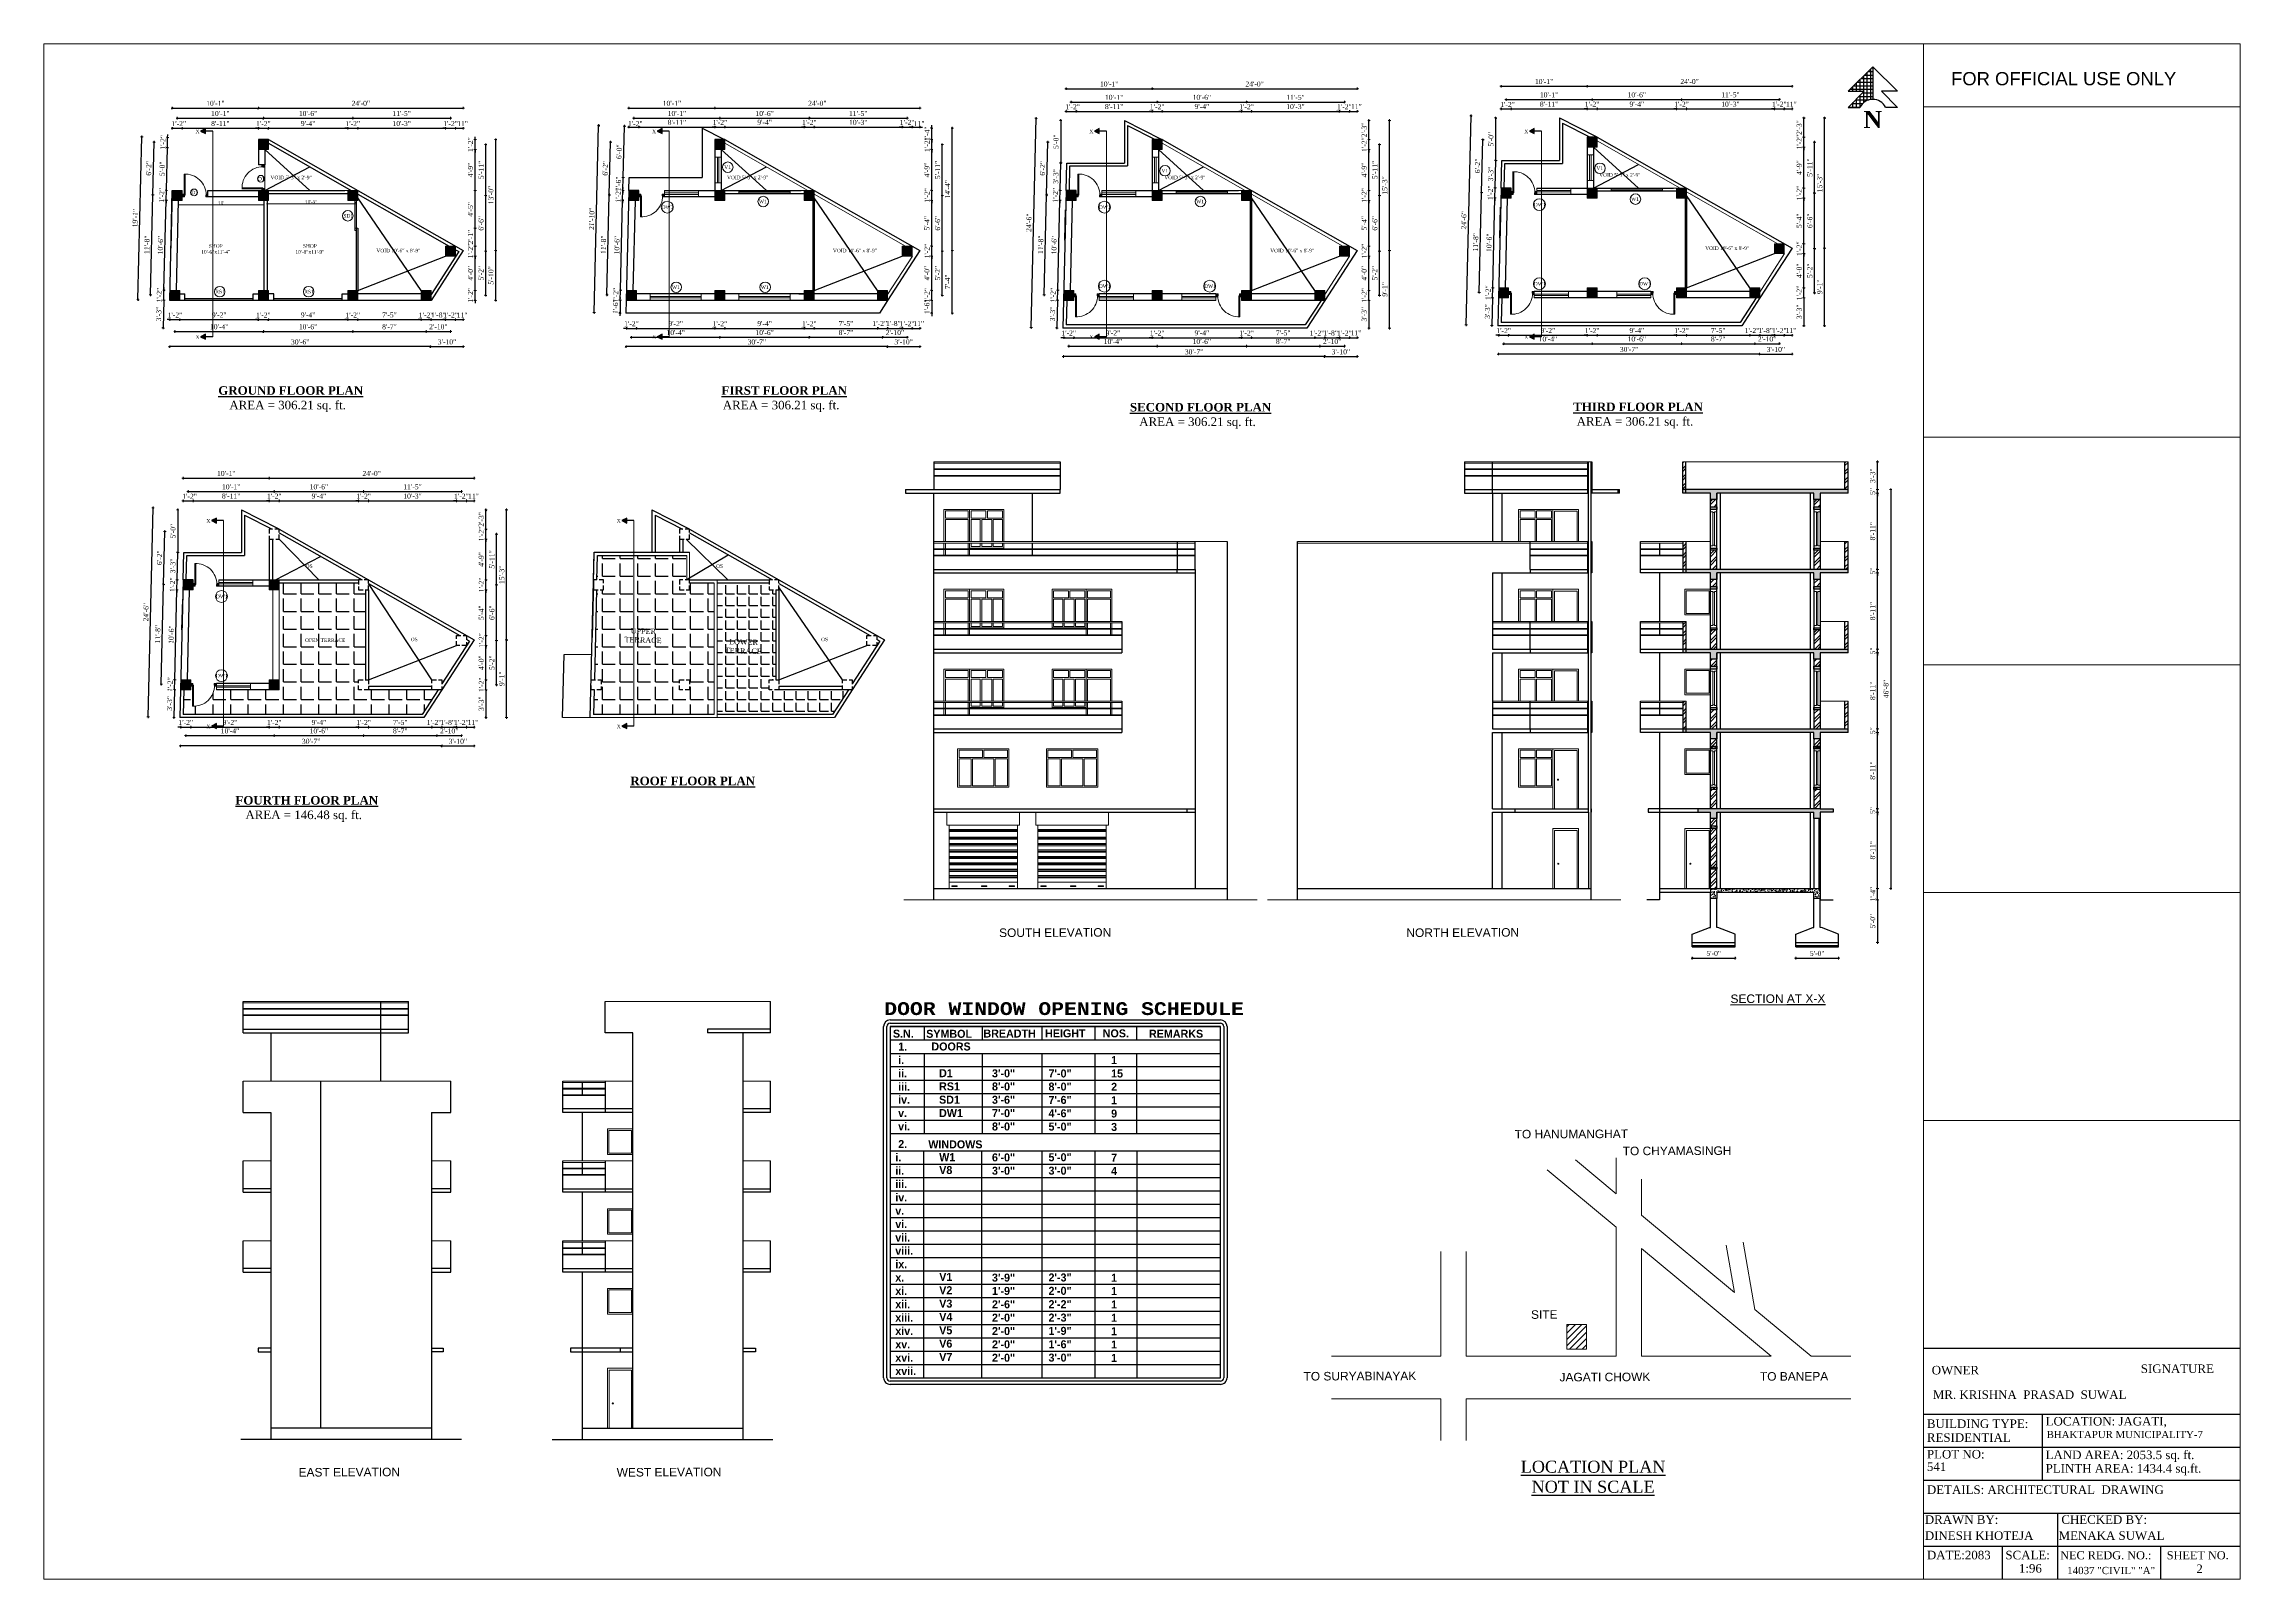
# Model space of a CAD drawing. Header units: inches. Extents: x 149946 to 166271, y -29520 to -26192.
# Drawn here: x 163186 to 166271, y -28348 to -26192 of the extents above; entities that cross this region are included whole.
import ezdxf

# ---------------------------------------------------------------- set-up
doc = ezdxf.new("R2010")
doc.units = ezdxf.units.IN
doc.header["$LTSCALE"] = 5
doc.header["$MEASUREMENT"] = 0
doc.linetypes.add('HIDDEN', pattern=[0.375, 0.25, -0.125])
for name, color, linetype, lineweight in [('1', 7, 'Continuous', 25), ('A-WALL', 7, 'Continuous', 9), ('boundary', 7, 'Continuous', 25), ('Dimension', 7, 'Continuous', 18), ('dimention', 5, 'Continuous', 9), ('DOOR', 62, 'Continuous', 0), ('Dw', 2, 'Continuous', 18), ('ele1', 21, 'Continuous', 20), ('Railing', 43, 'Continuous', 18), ('win', 5, 'Continuous', 18)]:
    doc.layers.add(name, color=color, linetype=linetype, lineweight=lineweight)
for name, color, linetype in [('column', 4, 'Continuous'), ('TEXT', 6, 'Continuous'), ('WALL', 7, 'Continuous')]:
    doc.layers.add(name, color=color, linetype=linetype)
doc.layers.add('dim line', color=7, linetype='Continuous', lineweight=15, true_color=0xfab2b2)
doc.styles.add('ARIAL', font='cityb___.ttf')
doc.styles.add('COURIER', font='courbd.ttf')
doc.styles.add('DIMTEXT', font='arial.ttf', dxfattribs={"height": 8})
doc.styles.add('ordinary', font='times.ttf')
doc.styles.get("Standard").update_dxf_attribs({"font": 'arial.ttf'})
doc.dimstyles.new('Copy of 96', dxfattribs={"dimtxt": 7, "dimasz": 4, "dimexe": 0.5, "dimexo": 0.5, "dimgap": 3, "dimtad": 1, "dimdec": 1, "dimzin": 11, "dimdsep": 46, "dimlunit": 4, "dimtxsty": 'ordinary', "dimblk": 'OBLIQUE', "dimcen": 0.09, "dimse1": 1, "dimse2": 1, "dimclrt": 6, "dimazin": 0, "dimtfac": 1, "dimtdec": 1, "dimtix": 1, "dimtmove": 2, "dimatfit": 3, "dimldrblk": 'leader', "dimfxl": 0.5, "dimfxlon": 1, "dimtolj": 1, "dimtzin": 0, "dimarcsym": 0})
doc.dimstyles.new('Standard$0', dxfattribs={"dimtxt": 6, "dimasz": 4, "dimexe": 3, "dimexo": 6, "dimgap": 3, "dimtad": 1, "dimdec": 1, "dimzin": 0, "dimdsep": 46, "dimlunit": 4, "dimtxsty": 'Standard', "dimcen": 0.09, "dimclrd": 6, "dimclre": 6, "dimclrt": 7, "dimadec": 0, "dimazin": 0, "dimtfac": 1, "dimtdec": 1, "dimtix": 1, "dimtofl": 0, "dimtmove": 1, "dimatfit": 3, "dimfxl": 1, "dimtolj": 1, "dimtzin": 0, "dimlwd": 18, "dimlwe": 18, "dimarcsym": 0})
pattern_1 = [(50, (18998.769, 708.2944), (7.17260183, -0.62752135), [0.75, -8.25]), (355, (18998.769, 708.2944), (-1.38751334, 7.52192134), [0.6, -6.6]), (100.4514445, (18999.3666, 708.242), (5.78508847, 6.8943999), [0.63740192, -7.01142112]), (46.1842, (18998.769, 710.294), (10.6724133, -1.6551928), [1.125, -12.375]), (96.6356355, (18999.658, 710.156), (9.34661946, 9.741186), [0.9561034, -10.5171376]), (351.184164, (18998.769, 710.294), (9.34661945, 9.741186), [0.9, -9.9]), (21, (18999.769, 709.7944), (5.96907052, -4.0261889), [0.75, -8.25]), (326, (18999.769, 709.7944), (2.43315332, 7.25150045), [0.6, -6.6]), (71.451445, (19000.266, 709.459), (8.40222377, 3.22531153), [0.6374019, -7.01142112]), (37.5, (18998.769, 708.2944), (0.121598553, 3.32893854), [0, -6.52, 0, -6.7, 0, -6.625]), (7.5, (18998.769, 708.2944), (2.630695374, 3.94411712), [0, -3.82, 0, -6.37, 0, -2.525]), (327.5, (18996.539, 708.2944), (5.33822436, -0.225548717), [0, -2.5, 0, -7.8, 0, -10.35]), (317.5, (18995.539, 708.2944), (5.8318617, 1.00104982), [0, -3.25, 0, -5.18, 0, -7.35])]
pattern_2 = [(45, (18998.769, 708.294), (-6.098796, 6.098796), []), (45, (19002.835, 708.294), (-6.098796, 6.098796), [])]

# ---------------------------------------------------------------- blocks, each defined once
blk = doc.blocks.new('SDEGH')
at = {"layer": 'TEXT'}
h = blk.add_hatch(dxfattribs=at)
h.set_pattern_fill('NET', color=256, scale=40, style=0)
h.set_pattern_definition([(0, (43922.391, -13181.093), (0, 5), []), (90, (43922.391, -13181.093), (-5, 3e-16), [])])
h.paths.add_polyline_path([(52300.8, -9226.1), (52266.3, -9260.6), (52288.8, -9260.6), (52266.3, -9283.1), (52282.8, -9283.1, -0.284572), (52300.8, -9272)])
blk.add_line((52300.8, -9226.1), (52300.8, -9272), dxfattribs=at)
at = {"layer": 'WALL'}
for p, q in [((52266.3, -9260.6), (52300.8, -9226.1)), ((52335.4, -9260.6), (52300.8, -9226.1)), ((52266.3, -9260.6), (52288.8, -9260.6)), ((52266.3, -9283.1), (52288.8, -9260.6)), ((52266.3, -9283.1), (52282.8, -9283.1)), ((52335.4, -9260.6), (52312.9, -9260.6)), ((52335.4, -9283.1), (52312.9, -9260.6)), ((52335.4, -9283.1), (52318.8, -9283.1))]:
    blk.add_line(p, q, dxfattribs=at)
blk.add_arc((52300.8, -9292), 20.1, 26.4605, 153.5395, dxfattribs=at)
at = {"layer": 'Defpoints', "insert": (52287.7, -9288.2), "char_height": 24, "width": 23.16, "attachment_point": 1}
blk.add_mtext('{\\fTimes New Roman|b1|i0|c0|p18;N}', dxfattribs=at)
blk = doc.blocks.new('A$C27B36B59')
at = {"layer": 'DOOR'}
for p, q in [((0, 4), (0, 0)), ((2.5, 4), (0, 4)), ((0, 0), (3, 0)), ((2.5, 2.5), (2.5, 4)), ((3, 2.5), (2.5, 2.5)), ((3, 0), (3, 2.5))]:
    blk.add_line(p, q, dxfattribs=at)
for centre, radius, start, end in [((-1.4, -0.5), 4.75, 22.1411, 72.838), ((1.3, 2.1), 1.64, 45.138, 144.8948), ((2.2, 0.3), 2.49, 83.3149, 152.658), ((0.1, 0.4), 2.05, 349.4875, 93.6805), ((2, -0.5), 2.01, 58.7447, 166.495), ((-0.1, 0.3), 1.13, 343.542, 86.947), ((2.1, -0.4), 1.17, 38.2816, 160.1519)]:
    blk.add_arc(centre, radius, start, end, dxfattribs=at)
blk = doc.blocks.new('D2')
at = {"layer": 'DOOR'}
for p, q in [((74474, 24047.6), (74474, 24018.1)), ((74474, 24047.6), (74475.5, 24047.6)), ((74475.5, 24047.6), (74475.5, 24018.1))]:
    blk.add_line(p, q, dxfattribs=at)
blk.add_arc((74474, 24047.6), 29.5, 180, 272.9146, dxfattribs=at)
at = {"layer": 'DOOR', "xscale": -1, "rotation": 180}
blk.add_blockref('A$C27B36B59', (74442, 24050.1), dxfattribs=at)
at = {"layer": 'DOOR', "rotation": 180}
blk.add_blockref('A$C27B36B59', (74478, 24050.1), dxfattribs=at)
blk = doc.blocks.new('oblique')
at = {"color": 0, "lineweight": -2}
blk.add_line((0.25, 0.25), (-0.25, -0.25), dxfattribs=at)
at = {"layer": 'dim line', "lineweight": 9}
for p, q in [((-0.4375, 0), (0.4375, 0)), ((0, 0.4375), (0, -0.4375))]:
    blk.add_line(p, q, dxfattribs=at)
blk = doc.blocks.new('*D1216')
at = {"layer": 'A-WALL', "color": 0, "lineweight": -2, "ltscale": 50}
for p, q in [((163363.2, -26579.6), (163359.2, -26579.6)), ((163363.2, -26579.6), (163377.2, -26579.6)), ((163377.2, -26579.6), (163381.2, -26579.6))]:
    blk.add_line(p, q, dxfattribs=at)
at = {"layer": 'Defpoints', "color": 0, "ltscale": 50}
for p in [(163363.2, -26552.5), (163377.2, -26552.5), (163377.2, -26579.6)]:
    blk.add_point(p, dxfattribs=at)
at = {"layer": 'A-WALL', "color": 0, "lineweight": -2, "ltscale": 50, "xscale": 4, "yscale": 4, "zscale": 4}
blk.add_blockref('oblique', (163363.2, -26579.6), dxfattribs=at)
at = {"layer": 'A-WALL', "color": 0, "lineweight": -2, "ltscale": 50, "xscale": 4, "yscale": 4, "zscale": 4, "rotation": 180}
blk.add_blockref('oblique', (163377.2, -26579.6), dxfattribs=at)
at = {"layer": 'A-WALL', "color": 6, "ltscale": 50, "insert": (163370.2, -26573.1), "char_height": 7, "attachment_point": 5, "style": 'ordinary'}
blk.add_mtext('\\A1;1\'-2"', dxfattribs=at)
blk = doc.blocks.new('_OBLIQUE')
at = {"color": 0, "linetype": 'ByBlock'}
blk.add_line((-0.5, -0.5), (0.5, 0.5), dxfattribs=at)
blk = doc.blocks.new('leader')
at = {"layer": 'Dimension'}
for p, q in [((-4.42, 0), (4.42, 0)), ((0, -4.33), (0, 4.33))]:
    blk.add_line(p, q, dxfattribs=at)
blk = doc.blocks.new('*D1217')
at = {"layer": 'A-WALL', "color": 0, "lineweight": -2, "ltscale": 5}
blk.add_line((163377.2, -26579.6), (163487.4, -26579.6), dxfattribs=at)
at = {"layer": 'Defpoints', "color": 0, "ltscale": 5}
for p in [(163377.2, -26552.5), (163487.4, -26552.5), (163487.4, -26579.6)]:
    blk.add_point(p, dxfattribs=at)
at = {"layer": 'A-WALL', "color": 0, "lineweight": -2, "ltscale": 5, "xscale": 4, "yscale": 4, "zscale": 4, "rotation": 180}
blk.add_blockref('oblique', (163377.2, -26579.6), dxfattribs=at)
at = {"layer": 'A-WALL', "color": 0, "lineweight": -2, "ltscale": 5, "xscale": 4, "yscale": 4, "zscale": 4}
blk.add_blockref('oblique', (163487.4, -26579.6), dxfattribs=at)
at = {"layer": 'A-WALL', "color": 6, "ltscale": 5, "insert": (163432.3, -26573), "char_height": 7, "attachment_point": 5, "style": 'ordinary'}
blk.add_mtext('\\A1;9\'-2"', dxfattribs=at)
blk = doc.blocks.new('*D1218')
at = {"layer": 'A-WALL', "color": 0, "lineweight": -2, "ltscale": 5}
for p, q in [((163487.4, -26579.6), (163483.4, -26579.6)), ((163487.4, -26579.6), (163501.4, -26579.6)), ((163501.4, -26579.6), (163505.4, -26579.6))]:
    blk.add_line(p, q, dxfattribs=at)
at = {"layer": 'Defpoints', "color": 0, "ltscale": 5}
for p in [(163487.4, -26552.5), (163501.4, -26552.5), (163501.4, -26579.6)]:
    blk.add_point(p, dxfattribs=at)
at = {"layer": 'A-WALL', "color": 0, "lineweight": -2, "ltscale": 5, "xscale": 4, "yscale": 4, "zscale": 4}
blk.add_blockref('oblique', (163487.4, -26579.6), dxfattribs=at)
at = {"layer": 'A-WALL', "color": 0, "lineweight": -2, "ltscale": 5, "xscale": 4, "yscale": 4, "zscale": 4, "rotation": 180}
blk.add_blockref('oblique', (163501.4, -26579.6), dxfattribs=at)
at = {"layer": 'A-WALL', "color": 6, "ltscale": 5, "insert": (163494.4, -26573.1), "char_height": 7, "attachment_point": 5, "style": 'ordinary'}
blk.add_mtext('\\A1;1\'-2"', dxfattribs=at)
blk = doc.blocks.new('*D1219')
at = {"layer": 'A-WALL', "color": 0, "lineweight": -2, "ltscale": 5}
blk.add_line((163501.4, -26579.6), (163613, -26579.6), dxfattribs=at)
at = {"layer": 'Defpoints', "color": 0, "ltscale": 5}
for p in [(163501.4, -26552.5), (163613, -26552.5), (163613, -26579.6)]:
    blk.add_point(p, dxfattribs=at)
at = {"layer": 'A-WALL', "color": 0, "lineweight": -2, "ltscale": 5, "xscale": 4, "yscale": 4, "zscale": 4, "rotation": 180}
blk.add_blockref('oblique', (163501.4, -26579.6), dxfattribs=at)
at = {"layer": 'A-WALL', "color": 0, "lineweight": -2, "ltscale": 5, "xscale": 4, "yscale": 4, "zscale": 4}
blk.add_blockref('oblique', (163613, -26579.6), dxfattribs=at)
at = {"layer": 'A-WALL', "color": 6, "ltscale": 5, "insert": (163557.2, -26573), "char_height": 7, "attachment_point": 5, "style": 'ordinary'}
blk.add_mtext('\\A1;9\'-4"', dxfattribs=at)
blk = doc.blocks.new('*D1220')
at = {"layer": 'A-WALL', "color": 0, "lineweight": -2, "ltscale": 5}
for p, q in [((163613, -26579.6), (163609, -26579.6)), ((163613, -26579.6), (163627, -26579.6)), ((163627, -26579.6), (163631, -26579.6))]:
    blk.add_line(p, q, dxfattribs=at)
at = {"layer": 'Defpoints', "color": 0, "ltscale": 5}
for p in [(163613, -26552.5), (163627, -26552.5), (163627, -26579.6)]:
    blk.add_point(p, dxfattribs=at)
at = {"layer": 'A-WALL', "color": 0, "lineweight": -2, "ltscale": 5, "xscale": 4, "yscale": 4, "zscale": 4}
blk.add_blockref('oblique', (163613, -26579.6), dxfattribs=at)
at = {"layer": 'A-WALL', "color": 0, "lineweight": -2, "ltscale": 5, "xscale": 4, "yscale": 4, "zscale": 4, "rotation": 180}
blk.add_blockref('oblique', (163627, -26579.6), dxfattribs=at)
at = {"layer": 'A-WALL', "color": 6, "ltscale": 5, "insert": (163620, -26573.1), "char_height": 7, "attachment_point": 5, "style": 'ordinary'}
blk.add_mtext('\\A1;1\'-2"', dxfattribs=at)
blk = doc.blocks.new('*D1221')
at = {"layer": 'A-WALL', "color": 0, "lineweight": -2, "ltscale": 5}
blk.add_line((163627, -26579.6), (163716, -26579.6), dxfattribs=at)
at = {"layer": 'Defpoints', "color": 0, "ltscale": 5}
for p in [(163627, -26552.5), (163716, -26552.5), (163716, -26579.6)]:
    blk.add_point(p, dxfattribs=at)
at = {"layer": 'A-WALL', "color": 0, "lineweight": -2, "ltscale": 5, "xscale": 4, "yscale": 4, "zscale": 4, "rotation": 180}
blk.add_blockref('oblique', (163627, -26579.6), dxfattribs=at)
at = {"layer": 'A-WALL', "color": 0, "lineweight": -2, "ltscale": 5, "xscale": 4, "yscale": 4, "zscale": 4}
blk.add_blockref('oblique', (163716, -26579.6), dxfattribs=at)
at = {"layer": 'A-WALL', "color": 6, "ltscale": 5, "insert": (163671.5, -26573), "char_height": 7, "attachment_point": 5, "style": 'ordinary'}
blk.add_mtext('\\A1;7\'-5"', dxfattribs=at)
blk = doc.blocks.new('*D1222')
at = {"layer": 'A-WALL', "color": 0, "lineweight": -2, "ltscale": 5}
for p, q in [((163750.4, -26579.6), (163746.4, -26579.6)), ((163750.4, -26579.6), (163764.4, -26579.6)), ((163764.4, -26579.6), (163768.4, -26579.6))]:
    blk.add_line(p, q, dxfattribs=at)
at = {"layer": 'Defpoints', "color": 0, "ltscale": 5}
for p in [(163750.4, -26490.3), (163764.4, -26490.3), (163764.4, -26579.6)]:
    blk.add_point(p, dxfattribs=at)
at = {"layer": 'A-WALL', "color": 0, "lineweight": -2, "ltscale": 5, "xscale": 4, "yscale": 4, "zscale": 4}
blk.add_blockref('oblique', (163750.4, -26579.6), dxfattribs=at)
at = {"layer": 'A-WALL', "color": 0, "lineweight": -2, "ltscale": 5, "xscale": 4, "yscale": 4, "zscale": 4, "rotation": 180}
blk.add_blockref('oblique', (163764.4, -26579.6), dxfattribs=at)
at = {"layer": 'A-WALL', "color": 6, "ltscale": 5, "insert": (163757.4, -26573.1), "char_height": 7, "attachment_point": 5, "style": 'ordinary'}
blk.add_mtext('\\A1;1\'-2"', dxfattribs=at)
blk = doc.blocks.new('*D1223')
at = {"layer": 'A-WALL', "color": 0, "lineweight": -2, "ltscale": 5}
blk.add_line((163764.4, -26579.6), (163775.2, -26579.6), dxfattribs=at)
at = {"layer": 'Defpoints', "color": 0, "ltscale": 5}
for p in [(163764.4, -26490.3), (163775.2, -26482.5), (163775.2, -26579.6)]:
    blk.add_point(p, dxfattribs=at)
at = {"layer": 'A-WALL', "color": 0, "lineweight": -2, "ltscale": 5, "xscale": 4, "yscale": 4, "zscale": 4, "rotation": 180}
blk.add_blockref('oblique', (163764.4, -26579.6), dxfattribs=at)
at = {"layer": 'A-WALL', "color": 0, "lineweight": -2, "ltscale": 5, "xscale": 4, "yscale": 4, "zscale": 4}
blk.add_blockref('oblique', (163775.2, -26579.6), dxfattribs=at)
at = {"layer": 'A-WALL', "color": 6, "ltscale": 5, "insert": (163773.6, -26573.1), "char_height": 7, "attachment_point": 5, "style": 'ordinary'}
blk.add_mtext('\\A1;11"', dxfattribs=at)
blk = doc.blocks.new('*D1224')
at = {"layer": 'A-WALL', "color": 0, "lineweight": -2, "ltscale": 5}
blk.add_line((163370.2, -26596.2), (163494.4, -26596.2), dxfattribs=at)
at = {"layer": 'Defpoints', "color": 0, "ltscale": 5}
for p in [(163370.2, -26545.5), (163494.4, -26545.5), (163494.4, -26596.2)]:
    blk.add_point(p, dxfattribs=at)
at = {"layer": 'A-WALL', "color": 0, "lineweight": -2, "ltscale": 5, "xscale": 4, "yscale": 4, "zscale": 4, "rotation": 180}
blk.add_blockref('oblique', (163370.2, -26596.2), dxfattribs=at)
at = {"layer": 'A-WALL', "color": 0, "lineweight": -2, "ltscale": 5, "xscale": 4, "yscale": 4, "zscale": 4}
blk.add_blockref('oblique', (163494.4, -26596.2), dxfattribs=at)
at = {"layer": 'A-WALL', "color": 6, "ltscale": 5, "insert": (163432.3, -26589.6), "char_height": 7, "attachment_point": 5, "style": 'ordinary'}
blk.add_mtext('\\A1;10\'-4"', dxfattribs=at)
blk = doc.blocks.new('*D1225')
at = {"layer": 'A-WALL', "color": 0, "lineweight": -2, "ltscale": 5}
blk.add_line((163620, -26596.2), (163723, -26596.2), dxfattribs=at)
at = {"layer": 'Defpoints', "color": 0, "ltscale": 5}
for p in [(163620, -26545.5), (163723, -26545.5), (163723, -26596.2)]:
    blk.add_point(p, dxfattribs=at)
at = {"layer": 'A-WALL', "color": 0, "lineweight": -2, "ltscale": 5, "xscale": 4, "yscale": 4, "zscale": 4, "rotation": 180}
blk.add_blockref('oblique', (163620, -26596.2), dxfattribs=at)
at = {"layer": 'A-WALL', "color": 0, "lineweight": -2, "ltscale": 5, "xscale": 4, "yscale": 4, "zscale": 4}
blk.add_blockref('oblique', (163723, -26596.2), dxfattribs=at)
at = {"layer": 'A-WALL', "color": 6, "ltscale": 5, "insert": (163671.5, -26589.6), "char_height": 7, "attachment_point": 5, "style": 'ordinary'}
blk.add_mtext('\\A1;8\'-7"', dxfattribs=at)
blk = doc.blocks.new('*D1012')
at = {"layer": 'A-WALL', "color": 0, "lineweight": -2, "ltscale": 5}
blk.add_line((163494.4, -26596.2), (163620, -26596.2), dxfattribs=at)
at = {"layer": 'Defpoints', "color": 0, "ltscale": 5}
for p in [(163494.4, -26545.5), (163620, -26545.5), (163620, -26596.2)]:
    blk.add_point(p, dxfattribs=at)
at = {"layer": 'A-WALL', "color": 0, "lineweight": -2, "ltscale": 5, "xscale": 4, "yscale": 4, "zscale": 4, "rotation": 180}
blk.add_blockref('oblique', (163494.4, -26596.2), dxfattribs=at)
at = {"layer": 'A-WALL', "color": 0, "lineweight": -2, "ltscale": 5, "xscale": 4, "yscale": 4, "zscale": 4}
blk.add_blockref('oblique', (163620, -26596.2), dxfattribs=at)
at = {"layer": 'A-WALL', "color": 6, "ltscale": 5, "insert": (163557.2, -26589.6), "char_height": 7, "attachment_point": 5, "style": 'ordinary'}
blk.add_mtext('\\A1;10\'-6"', dxfattribs=at)
blk = doc.blocks.new('*D1226')
at = {"layer": 'A-WALL', "color": 0, "lineweight": -2, "ltscale": 5}
blk.add_line((163723, -26596.2), (163757.4, -26596.2), dxfattribs=at)
at = {"layer": 'Defpoints', "color": 0, "ltscale": 5}
for p in [(163757.4, -26483.3), (163723, -26545.5), (163757.4, -26596.2)]:
    blk.add_point(p, dxfattribs=at)
at = {"layer": 'A-WALL', "color": 0, "lineweight": -2, "ltscale": 5, "xscale": 4, "yscale": 4, "zscale": 4, "rotation": 180}
blk.add_blockref('oblique', (163723, -26596.2), dxfattribs=at)
at = {"layer": 'A-WALL', "color": 0, "lineweight": -2, "ltscale": 5, "xscale": 4, "yscale": 4, "zscale": 4}
blk.add_blockref('oblique', (163757.4, -26596.2), dxfattribs=at)
at = {"layer": 'A-WALL', "color": 6, "ltscale": 5, "insert": (163740.2, -26589.6), "char_height": 7, "attachment_point": 5, "style": 'ordinary'}
blk.add_mtext('\\A1;2\'-10"', dxfattribs=at)
blk = doc.blocks.new('*D1227')
at = {"layer": 'A-WALL', "color": 0, "lineweight": -2, "ltscale": 5}
blk.add_line((163729.3, -26617.5), (163362.9, -26617.5), dxfattribs=at)
at = {"layer": 'Defpoints', "color": 0, "ltscale": 5}
for p in [(163362.9, -26552.5), (163729.3, -26552.5), (163362.9, -26617.5)]:
    blk.add_point(p, dxfattribs=at)
at = {"layer": 'A-WALL', "color": 0, "lineweight": -2, "ltscale": 5, "xscale": 4, "yscale": 4, "zscale": 4, "rotation": 180}
blk.add_blockref('oblique', (163362.9, -26617.5), dxfattribs=at)
at = {"layer": 'A-WALL', "color": 0, "lineweight": -2, "ltscale": 5, "xscale": 4, "yscale": 4, "zscale": 4}
blk.add_blockref('oblique', (163729.3, -26617.5), dxfattribs=at)
at = {"layer": 'A-WALL', "color": 6, "ltscale": 5, "insert": (163546.1, -26610.9), "char_height": 7, "attachment_point": 5, "style": 'ordinary'}
blk.add_mtext('\\A1;30\'-6"', dxfattribs=at)
blk = doc.blocks.new('*D1228')
at = {"layer": 'A-WALL', "color": 0, "lineweight": -2, "ltscale": 5}
blk.add_line((163729.3, -26617.5), (163775.2, -26617.5), dxfattribs=at)
at = {"layer": 'Defpoints', "color": 0, "ltscale": 5}
for p in [(163775.2, -26482.5), (163729.3, -26552.5), (163775.2, -26617.5)]:
    blk.add_point(p, dxfattribs=at)
at = {"layer": 'A-WALL', "color": 0, "lineweight": -2, "ltscale": 5, "xscale": 4, "yscale": 4, "zscale": 4, "rotation": 180}
blk.add_blockref('oblique', (163729.3, -26617.5), dxfattribs=at)
at = {"layer": 'A-WALL', "color": 0, "lineweight": -2, "ltscale": 5, "xscale": 4, "yscale": 4, "zscale": 4}
blk.add_blockref('oblique', (163775.2, -26617.5), dxfattribs=at)
at = {"layer": 'A-WALL', "color": 6, "ltscale": 5, "insert": (163752.3, -26610.9), "char_height": 7, "attachment_point": 5, "style": 'ordinary'}
blk.add_mtext('\\A1;3\'-10"', dxfattribs=at)
blk = doc.blocks.new('*D1229')
at = {"layer": 'A-WALL', "color": 0, "lineweight": -2, "ltscale": 5}
for p, q in [((163791.9, -26538.5), (163791.9, -26534.5)), ((163791.9, -26552.5), (163791.9, -26538.5)), ((163791.9, -26552.5), (163791.9, -26556.5))]:
    blk.add_line(p, q, dxfattribs=at)
at = {"layer": 'Defpoints', "color": 0, "ltscale": 5}
for p in [(163730, -26538.5), (163730, -26552.5), (163791.9, -26538.5)]:
    blk.add_point(p, dxfattribs=at)
at = {"layer": 'A-WALL', "color": 0, "lineweight": -2, "ltscale": 5, "xscale": 4, "yscale": 4, "zscale": 4}
for p, rotation in [((163791.9, -26538.5), 270), ((163791.9, -26552.5), 90)]:
    blk.add_blockref('oblique', p, dxfattribs=dict(at, rotation=rotation))
at = {"layer": 'A-WALL', "color": 6, "ltscale": 5, "insert": (163785.4, -26545.5), "char_height": 7, "attachment_point": 5, "rotation": 90, "style": 'ordinary'}
blk.add_mtext('\\A1;1\'-2"', dxfattribs=at)
blk = doc.blocks.new('*D1230')
at = {"layer": 'A-WALL', "color": 0, "lineweight": -2, "ltscale": 5}
blk.add_line((163791.9, -26538.5), (163791.9, -26490.3), dxfattribs=at)
at = {"layer": 'Defpoints', "color": 0, "ltscale": 5}
for p in [(163764.4, -26490.3), (163791.9, -26490.3), (163730, -26538.5)]:
    blk.add_point(p, dxfattribs=at)
at = {"layer": 'A-WALL', "color": 0, "lineweight": -2, "ltscale": 5, "xscale": 4, "yscale": 4, "zscale": 4}
for p, rotation in [((163791.9, -26490.3), 90), ((163791.9, -26538.5), 270)]:
    blk.add_blockref('oblique', p, dxfattribs=dict(at, rotation=rotation))
at = {"layer": 'A-WALL', "color": 6, "ltscale": 5, "insert": (163785.3, -26514.4), "char_height": 7, "attachment_point": 5, "rotation": 90, "style": 'ordinary'}
blk.add_mtext('\\A1;4\'-0"', dxfattribs=at)
blk = doc.blocks.new('*D1231')
at = {"layer": 'A-WALL', "color": 0, "lineweight": -2, "ltscale": 5}
for p, q in [((163791.9, -26476.3), (163791.9, -26472.3)), ((163791.9, -26490.3), (163791.9, -26476.3)), ((163791.9, -26490.3), (163791.9, -26494.3))]:
    blk.add_line(p, q, dxfattribs=at)
at = {"layer": 'Defpoints', "color": 0, "ltscale": 5}
for p in [(163764.4, -26476.3), (163764.4, -26490.3), (163791.9, -26476.3)]:
    blk.add_point(p, dxfattribs=at)
at = {"layer": 'A-WALL', "color": 0, "lineweight": -2, "ltscale": 5, "xscale": 4, "yscale": 4, "zscale": 4}
for p, rotation in [((163791.9, -26476.3), 270), ((163791.9, -26490.3), 90)]:
    blk.add_blockref('oblique', p, dxfattribs=dict(at, rotation=rotation))
at = {"layer": 'A-WALL', "color": 6, "ltscale": 5, "insert": (163785.4, -26483.3), "char_height": 7, "attachment_point": 5, "rotation": 90, "style": 'ordinary'}
blk.add_mtext('\\A1;1\'-2"', dxfattribs=at)
blk = doc.blocks.new('*D1232')
at = {"layer": 'A-WALL', "color": 0, "lineweight": -2, "ltscale": 5}
blk.add_line((163791.9, -26476.3), (163791.9, -26451.2), dxfattribs=at)
at = {"layer": 'Defpoints', "color": 0, "ltscale": 5}
for p in [(163627, -26451.2), (163791.9, -26451.2), (163764.4, -26476.3)]:
    blk.add_point(p, dxfattribs=at)
at = {"layer": 'A-WALL', "color": 0, "lineweight": -2, "ltscale": 5, "xscale": 4, "yscale": 4, "zscale": 4}
for p, rotation in [((163791.9, -26451.2), 90), ((163791.9, -26476.3), 270)]:
    blk.add_blockref('oblique', p, dxfattribs=dict(at, rotation=rotation))
at = {"layer": 'A-WALL', "color": 6, "ltscale": 5, "insert": (163785.4, -26463.8), "char_height": 7, "attachment_point": 5, "rotation": 90, "style": 'ordinary'}
blk.add_mtext('\\A1;2\'-1"', dxfattribs=at)
blk = doc.blocks.new('*D1233')
at = {"layer": 'A-WALL', "color": 0, "lineweight": -2, "ltscale": 5}
blk.add_line((163791.9, -26451.2), (163791.9, -26398.2), dxfattribs=at)
at = {"layer": 'Defpoints', "color": 0, "ltscale": 5}
for p in [(163627, -26398.2), (163791.9, -26398.2), (163627, -26451.2)]:
    blk.add_point(p, dxfattribs=at)
at = {"layer": 'A-WALL', "color": 0, "lineweight": -2, "ltscale": 5, "xscale": 4, "yscale": 4, "zscale": 4}
for p, rotation in [((163791.9, -26398.2), 90), ((163791.9, -26451.2), 270)]:
    blk.add_blockref('oblique', p, dxfattribs=dict(at, rotation=rotation))
at = {"layer": 'A-WALL', "color": 6, "ltscale": 5, "insert": (163785.3, -26424.7), "char_height": 7, "attachment_point": 5, "rotation": 90, "style": 'ordinary'}
blk.add_mtext('\\A1;4\'-5"', dxfattribs=at)
blk = doc.blocks.new('*D1234')
at = {"layer": 'A-WALL', "color": 0, "lineweight": -2, "ltscale": 5}
blk.add_line((163791.9, -26398.2), (163791.9, -26340.8), dxfattribs=at)
at = {"layer": 'Defpoints', "color": 0, "ltscale": 5}
for p in [(163501.4, -26340.8), (163791.9, -26340.8), (163627, -26398.2)]:
    blk.add_point(p, dxfattribs=at)
at = {"layer": 'A-WALL', "color": 0, "lineweight": -2, "ltscale": 5, "xscale": 4, "yscale": 4, "zscale": 4}
for p, rotation in [((163791.9, -26340.8), 90), ((163791.9, -26398.2), 270)]:
    blk.add_blockref('oblique', p, dxfattribs=dict(at, rotation=rotation))
at = {"layer": 'A-WALL', "color": 6, "ltscale": 5, "insert": (163785.3, -26369.5), "char_height": 7, "attachment_point": 5, "rotation": 90, "style": 'ordinary'}
blk.add_mtext('\\A1;4\'-9"', dxfattribs=at)
blk = doc.blocks.new('*D1235')
at = {"layer": 'A-WALL', "color": 0, "lineweight": -2, "ltscale": 5}
for p, q in [((163791.9, -26326.8), (163791.9, -26322.8)), ((163791.9, -26340.8), (163791.9, -26326.8)), ((163791.9, -26340.8), (163791.9, -26344.8))]:
    blk.add_line(p, q, dxfattribs=at)
at = {"layer": 'Defpoints', "color": 0, "ltscale": 5}
for p in [(163501.4, -26326.8), (163501.4, -26340.8), (163791.9, -26326.8)]:
    blk.add_point(p, dxfattribs=at)
at = {"layer": 'A-WALL', "color": 0, "lineweight": -2, "ltscale": 5, "xscale": 4, "yscale": 4, "zscale": 4}
for p, rotation in [((163791.9, -26326.8), 270), ((163791.9, -26340.8), 90)]:
    blk.add_blockref('oblique', p, dxfattribs=dict(at, rotation=rotation))
at = {"layer": 'A-WALL', "color": 6, "ltscale": 5, "insert": (163785.4, -26333.8), "char_height": 7, "attachment_point": 5, "rotation": 90, "style": 'ordinary'}
blk.add_mtext('\\A1;1\'-2"', dxfattribs=at)
blk = doc.blocks.new('*D1013')
at = {"layer": 'A-WALL', "color": 0, "lineweight": -2, "ltscale": 5}
blk.add_line((163806.8, -26545.5), (163806.8, -26483.3), dxfattribs=at)
at = {"layer": 'Defpoints', "color": 0, "ltscale": 5}
for p in [(163757.4, -26483.3), (163806.8, -26483.3), (163723, -26545.5)]:
    blk.add_point(p, dxfattribs=at)
at = {"layer": 'A-WALL', "color": 0, "lineweight": -2, "ltscale": 5, "xscale": 4, "yscale": 4, "zscale": 4}
for p, rotation in [((163806.8, -26483.3), 90), ((163806.8, -26545.5), 270)]:
    blk.add_blockref('oblique', p, dxfattribs=dict(at, rotation=rotation))
at = {"layer": 'A-WALL', "color": 6, "ltscale": 5, "insert": (163800.3, -26514.4), "char_height": 7, "attachment_point": 5, "rotation": 90, "style": 'ordinary'}
blk.add_mtext('\\A1;5\'-2"', dxfattribs=at)
blk = doc.blocks.new('*D1236')
at = {"layer": 'A-WALL', "color": 0, "lineweight": -2, "ltscale": 5}
blk.add_line((163806.8, -26483.3), (163806.8, -26405.2), dxfattribs=at)
at = {"layer": 'Defpoints', "color": 0, "ltscale": 5}
for p in [(163620, -26405.2), (163806.8, -26405.2), (163757.4, -26483.3)]:
    blk.add_point(p, dxfattribs=at)
at = {"layer": 'A-WALL', "color": 0, "lineweight": -2, "ltscale": 5, "xscale": 4, "yscale": 4, "zscale": 4}
for p, rotation in [((163806.8, -26405.2), 90), ((163806.8, -26483.3), 270)]:
    blk.add_blockref('oblique', p, dxfattribs=dict(at, rotation=rotation))
at = {"layer": 'A-WALL', "color": 6, "ltscale": 5, "insert": (163800.3, -26444.3), "char_height": 7, "attachment_point": 5, "rotation": 90, "style": 'ordinary'}
blk.add_mtext('\\A1;6\'-6"', dxfattribs=at)
blk = doc.blocks.new('*D1237')
at = {"layer": 'A-WALL', "color": 0, "lineweight": -2, "ltscale": 5}
blk.add_line((163806.8, -26405.2), (163806.8, -26333.8), dxfattribs=at)
at = {"layer": 'Defpoints', "color": 0, "ltscale": 5}
for p in [(163494.4, -26333.8), (163806.8, -26333.8), (163620, -26405.2)]:
    blk.add_point(p, dxfattribs=at)
at = {"layer": 'A-WALL', "color": 0, "lineweight": -2, "ltscale": 5, "xscale": 4, "yscale": 4, "zscale": 4}
for p, rotation in [((163806.8, -26333.8), 90), ((163806.8, -26405.2), 270)]:
    blk.add_blockref('oblique', p, dxfattribs=dict(at, rotation=rotation))
at = {"layer": 'A-WALL', "color": 6, "ltscale": 5, "insert": (163800.3, -26369.5), "char_height": 7, "attachment_point": 5, "rotation": 90, "style": 'ordinary'}
blk.add_mtext('\\A1;5\'-11"', dxfattribs=at)
blk = doc.blocks.new('*D1238')
at = {"layer": 'A-WALL', "color": 0, "lineweight": -2, "ltscale": 50}
blk.add_line((163366.5, -26310.9), (163380.5, -26310.9), dxfattribs=at)
at = {"layer": 'Defpoints', "color": 0, "ltscale": 50}
for p in [(163380.5, -26310.9), (163366.5, -26398.2), (163380.5, -26398.2)]:
    blk.add_point(p, dxfattribs=at)
at = {"layer": 'A-WALL', "color": 0, "lineweight": -2, "ltscale": 50, "xscale": 4, "yscale": 4, "zscale": 4, "rotation": 180}
blk.add_blockref('oblique', (163366.5, -26310.9), dxfattribs=at)
at = {"layer": 'A-WALL', "color": 0, "lineweight": -2, "ltscale": 50, "xscale": 4, "yscale": 4, "zscale": 4}
blk.add_blockref('oblique', (163380.5, -26310.9), dxfattribs=at)
at = {"layer": 'A-WALL', "color": 6, "ltscale": 50, "insert": (163375.6, -26304.4), "char_height": 7, "attachment_point": 5, "style": 'ordinary'}
blk.add_mtext('\\A1;1\'-2"', dxfattribs=at)
blk = doc.blocks.new('*D1239')
at = {"layer": 'A-WALL', "color": 0, "lineweight": -2, "ltscale": 5}
blk.add_line((163380.5, -26310.9), (163487.4, -26310.9), dxfattribs=at)
at = {"layer": 'Defpoints', "color": 0, "ltscale": 5}
for p in [(163487.4, -26310.9), (163487.4, -26326.8), (163380.5, -26398.2)]:
    blk.add_point(p, dxfattribs=at)
at = {"layer": 'A-WALL', "color": 0, "lineweight": -2, "ltscale": 5, "xscale": 4, "yscale": 4, "zscale": 4, "rotation": 180}
blk.add_blockref('oblique', (163380.5, -26310.9), dxfattribs=at)
at = {"layer": 'A-WALL', "color": 0, "lineweight": -2, "ltscale": 5, "xscale": 4, "yscale": 4, "zscale": 4}
blk.add_blockref('oblique', (163487.4, -26310.9), dxfattribs=at)
at = {"layer": 'A-WALL', "color": 6, "ltscale": 5, "insert": (163434, -26304.3), "char_height": 7, "attachment_point": 5, "style": 'ordinary'}
blk.add_mtext('\\A1;8\'-11"', dxfattribs=at)
blk = doc.blocks.new('*D1240')
at = {"layer": 'A-WALL', "color": 0, "lineweight": -2, "ltscale": 5}
for p, q in [((163487.4, -26310.9), (163483.4, -26310.9)), ((163487.4, -26310.9), (163501.4, -26310.9)), ((163501.4, -26310.9), (163505.4, -26310.9))]:
    blk.add_line(p, q, dxfattribs=at)
at = {"layer": 'Defpoints', "color": 0, "ltscale": 5}
for p in [(163501.4, -26310.9), (163487.4, -26326.8), (163501.4, -26326.8)]:
    blk.add_point(p, dxfattribs=at)
at = {"layer": 'A-WALL', "color": 0, "lineweight": -2, "ltscale": 5, "xscale": 4, "yscale": 4, "zscale": 4}
blk.add_blockref('oblique', (163487.4, -26310.9), dxfattribs=at)
at = {"layer": 'A-WALL', "color": 0, "lineweight": -2, "ltscale": 5, "xscale": 4, "yscale": 4, "zscale": 4, "rotation": 180}
blk.add_blockref('oblique', (163501.4, -26310.9), dxfattribs=at)
at = {"layer": 'A-WALL', "color": 6, "ltscale": 5, "insert": (163494.4, -26304.4), "char_height": 7, "attachment_point": 5, "style": 'ordinary'}
blk.add_mtext('\\A1;1\'-2"', dxfattribs=at)
blk = doc.blocks.new('*D1241')
at = {"layer": 'A-WALL', "color": 0, "lineweight": -2, "ltscale": 5}
blk.add_line((163501.4, -26310.9), (163613, -26310.9), dxfattribs=at)
at = {"layer": 'Defpoints', "color": 0, "ltscale": 5}
for p in [(163613, -26310.9), (163501.4, -26326.8), (163613, -26398.2)]:
    blk.add_point(p, dxfattribs=at)
at = {"layer": 'A-WALL', "color": 0, "lineweight": -2, "ltscale": 5, "xscale": 4, "yscale": 4, "zscale": 4, "rotation": 180}
blk.add_blockref('oblique', (163501.4, -26310.9), dxfattribs=at)
at = {"layer": 'A-WALL', "color": 0, "lineweight": -2, "ltscale": 5, "xscale": 4, "yscale": 4, "zscale": 4}
blk.add_blockref('oblique', (163613, -26310.9), dxfattribs=at)
at = {"layer": 'A-WALL', "color": 6, "ltscale": 5, "insert": (163557.2, -26304.3), "char_height": 7, "attachment_point": 5, "style": 'ordinary'}
blk.add_mtext('\\A1;9\'-4"', dxfattribs=at)
blk = doc.blocks.new('*D1242')
at = {"layer": 'A-WALL', "color": 0, "lineweight": -2, "ltscale": 5}
for p, q in [((163613, -26310.9), (163609, -26310.9)), ((163613, -26310.9), (163627, -26310.9)), ((163627, -26310.9), (163631, -26310.9))]:
    blk.add_line(p, q, dxfattribs=at)
at = {"layer": 'Defpoints', "color": 0, "ltscale": 5}
for p in [(163627, -26310.9), (163613, -26398.2), (163627, -26398.2)]:
    blk.add_point(p, dxfattribs=at)
at = {"layer": 'A-WALL', "color": 0, "lineweight": -2, "ltscale": 5, "xscale": 4, "yscale": 4, "zscale": 4}
blk.add_blockref('oblique', (163613, -26310.9), dxfattribs=at)
at = {"layer": 'A-WALL', "color": 0, "lineweight": -2, "ltscale": 5, "xscale": 4, "yscale": 4, "zscale": 4, "rotation": 180}
blk.add_blockref('oblique', (163627, -26310.9), dxfattribs=at)
at = {"layer": 'A-WALL', "color": 6, "ltscale": 5, "insert": (163620, -26304.4), "char_height": 7, "attachment_point": 5, "style": 'ordinary'}
blk.add_mtext('\\A1;1\'-2"', dxfattribs=at)
blk = doc.blocks.new('*D1243')
at = {"layer": 'A-WALL', "color": 0, "lineweight": -2, "ltscale": 5}
blk.add_line((163627, -26310.9), (163750.4, -26310.9), dxfattribs=at)
at = {"layer": 'Defpoints', "color": 0, "ltscale": 5}
for p in [(163750.4, -26310.9), (163627, -26398.2), (163750.4, -26476.3)]:
    blk.add_point(p, dxfattribs=at)
at = {"layer": 'A-WALL', "color": 0, "lineweight": -2, "ltscale": 5, "xscale": 4, "yscale": 4, "zscale": 4, "rotation": 180}
blk.add_blockref('oblique', (163627, -26310.9), dxfattribs=at)
at = {"layer": 'A-WALL', "color": 0, "lineweight": -2, "ltscale": 5, "xscale": 4, "yscale": 4, "zscale": 4}
blk.add_blockref('oblique', (163750.4, -26310.9), dxfattribs=at)
at = {"layer": 'A-WALL', "color": 6, "ltscale": 5, "insert": (163688.7, -26304.3), "char_height": 7, "attachment_point": 5, "style": 'ordinary'}
blk.add_mtext('\\A1;10\'-3"', dxfattribs=at)
blk = doc.blocks.new('*D1244')
at = {"layer": 'A-WALL', "color": 0, "lineweight": -2, "ltscale": 5}
for p, q in [((163750.4, -26310.9), (163746.4, -26310.9)), ((163750.4, -26310.9), (163764.4, -26310.9)), ((163764.4, -26310.9), (163768.4, -26310.9))]:
    blk.add_line(p, q, dxfattribs=at)
at = {"layer": 'Defpoints', "color": 0, "ltscale": 5}
for p in [(163764.4, -26310.9), (163750.4, -26476.3), (163764.4, -26476.3)]:
    blk.add_point(p, dxfattribs=at)
at = {"layer": 'A-WALL', "color": 0, "lineweight": -2, "ltscale": 5, "xscale": 4, "yscale": 4, "zscale": 4}
blk.add_blockref('oblique', (163750.4, -26310.9), dxfattribs=at)
at = {"layer": 'A-WALL', "color": 0, "lineweight": -2, "ltscale": 5, "xscale": 4, "yscale": 4, "zscale": 4, "rotation": 180}
blk.add_blockref('oblique', (163764.4, -26310.9), dxfattribs=at)
at = {"layer": 'A-WALL', "color": 6, "ltscale": 5, "insert": (163757.4, -26304.4), "char_height": 7, "attachment_point": 5, "style": 'ordinary'}
blk.add_mtext('\\A1;1\'-2"', dxfattribs=at)
blk = doc.blocks.new('*D1014')
at = {"layer": 'A-WALL', "color": 0, "lineweight": -2, "ltscale": 5}
blk.add_line((163764.4, -26310.9), (163775.2, -26310.9), dxfattribs=at)
at = {"layer": 'Defpoints', "color": 0, "ltscale": 5}
for p in [(163775.2, -26310.9), (163764.4, -26476.3), (163775.2, -26482.5)]:
    blk.add_point(p, dxfattribs=at)
at = {"layer": 'A-WALL', "color": 0, "lineweight": -2, "ltscale": 5, "xscale": 4, "yscale": 4, "zscale": 4, "rotation": 180}
blk.add_blockref('oblique', (163764.4, -26310.9), dxfattribs=at)
at = {"layer": 'A-WALL', "color": 0, "lineweight": -2, "ltscale": 5, "xscale": 4, "yscale": 4, "zscale": 4}
blk.add_blockref('oblique', (163775.2, -26310.9), dxfattribs=at)
at = {"layer": 'A-WALL', "color": 6, "ltscale": 5, "insert": (163774.3, -26304.4), "char_height": 7, "attachment_point": 5, "style": 'ordinary'}
blk.add_mtext('\\A1;11"', dxfattribs=at)
blk = doc.blocks.new('*D1245')
at = {"layer": 'A-WALL', "color": 0, "lineweight": -2, "ltscale": 5}
blk.add_line((163373.5, -26296.8), (163494.4, -26296.8), dxfattribs=at)
at = {"layer": 'Defpoints', "color": 0, "ltscale": 5}
for p in [(163494.4, -26296.8), (163373.5, -26405.2), (163494.4, -26405.2)]:
    blk.add_point(p, dxfattribs=at)
at = {"layer": 'A-WALL', "color": 0, "lineweight": -2, "ltscale": 5, "xscale": 4, "yscale": 4, "zscale": 4, "rotation": 180}
blk.add_blockref('oblique', (163373.5, -26296.8), dxfattribs=at)
at = {"layer": 'A-WALL', "color": 0, "lineweight": -2, "ltscale": 5, "xscale": 4, "yscale": 4, "zscale": 4}
blk.add_blockref('oblique', (163494.4, -26296.8), dxfattribs=at)
at = {"layer": 'A-WALL', "color": 6, "ltscale": 5, "insert": (163434, -26290.2), "char_height": 7, "attachment_point": 5, "style": 'ordinary'}
blk.add_mtext('\\A1;10\'-1"', dxfattribs=at)
blk = doc.blocks.new('*D1246')
at = {"layer": 'A-WALL', "color": 0, "lineweight": -2, "ltscale": 5}
blk.add_line((163494.4, -26296.8), (163620, -26296.8), dxfattribs=at)
at = {"layer": 'Defpoints', "color": 0, "ltscale": 5}
for p in [(163620, -26296.8), (163494.4, -26405.2), (163620, -26405.2)]:
    blk.add_point(p, dxfattribs=at)
at = {"layer": 'A-WALL', "color": 0, "lineweight": -2, "ltscale": 5, "xscale": 4, "yscale": 4, "zscale": 4, "rotation": 180}
blk.add_blockref('oblique', (163494.4, -26296.8), dxfattribs=at)
at = {"layer": 'A-WALL', "color": 0, "lineweight": -2, "ltscale": 5, "xscale": 4, "yscale": 4, "zscale": 4}
blk.add_blockref('oblique', (163620, -26296.8), dxfattribs=at)
at = {"layer": 'A-WALL', "color": 6, "ltscale": 5, "insert": (163557.2, -26290.2), "char_height": 7, "attachment_point": 5, "style": 'ordinary'}
blk.add_mtext('\\A1;10\'-6"', dxfattribs=at)
blk = doc.blocks.new('*D1015')
at = {"layer": 'A-WALL', "color": 0, "lineweight": -2, "ltscale": 5}
blk.add_line((163620, -26296.8), (163757.4, -26296.8), dxfattribs=at)
at = {"layer": 'Defpoints', "color": 0, "ltscale": 5}
for p in [(163757.4, -26296.8), (163620, -26405.2), (163757.4, -26483.3)]:
    blk.add_point(p, dxfattribs=at)
at = {"layer": 'A-WALL', "color": 0, "lineweight": -2, "ltscale": 5, "xscale": 4, "yscale": 4, "zscale": 4, "rotation": 180}
blk.add_blockref('oblique', (163620, -26296.8), dxfattribs=at)
at = {"layer": 'A-WALL', "color": 0, "lineweight": -2, "ltscale": 5, "xscale": 4, "yscale": 4, "zscale": 4}
blk.add_blockref('oblique', (163757.4, -26296.8), dxfattribs=at)
at = {"layer": 'A-WALL', "color": 6, "ltscale": 5, "insert": (163688.7, -26290.2), "char_height": 7, "attachment_point": 5, "style": 'ordinary'}
blk.add_mtext('\\A1;11\'-5"', dxfattribs=at)
blk = doc.blocks.new('*D1247')
at = {"layer": 'A-WALL', "color": 0, "lineweight": -2, "ltscale": 5}
blk.add_line((163366.5, -26282.5), (163487.4, -26282.5), dxfattribs=at)
at = {"layer": 'Defpoints', "color": 0, "ltscale": 5}
for p in [(163487.4, -26282.5), (163487.4, -26326.8), (163366.5, -26398.2)]:
    blk.add_point(p, dxfattribs=at)
at = {"layer": 'A-WALL', "color": 0, "lineweight": -2, "ltscale": 5, "xscale": 4, "yscale": 4, "zscale": 4, "rotation": 180}
blk.add_blockref('oblique', (163366.5, -26282.5), dxfattribs=at)
at = {"layer": 'A-WALL', "color": 0, "lineweight": -2, "ltscale": 5, "xscale": 4, "yscale": 4, "zscale": 4}
blk.add_blockref('oblique', (163487.4, -26282.5), dxfattribs=at)
at = {"layer": 'A-WALL', "color": 6, "ltscale": 5, "insert": (163427, -26275.9), "char_height": 7, "attachment_point": 5, "style": 'ordinary'}
blk.add_mtext('\\A1;10\'-1"', dxfattribs=at)
blk = doc.blocks.new('*D1016')
at = {"layer": 'A-WALL', "color": 0, "lineweight": -2, "ltscale": 5}
blk.add_line((163487.4, -26282.5), (163775.2, -26282.5), dxfattribs=at)
at = {"layer": 'Defpoints', "color": 0, "ltscale": 5}
for p in [(163775.2, -26282.5), (163487.4, -26326.8), (163775.2, -26482.5)]:
    blk.add_point(p, dxfattribs=at)
at = {"layer": 'A-WALL', "color": 0, "lineweight": -2, "ltscale": 5, "xscale": 4, "yscale": 4, "zscale": 4, "rotation": 180}
blk.add_blockref('oblique', (163487.4, -26282.5), dxfattribs=at)
at = {"layer": 'A-WALL', "color": 0, "lineweight": -2, "ltscale": 5, "xscale": 4, "yscale": 4, "zscale": 4}
blk.add_blockref('oblique', (163775.2, -26282.5), dxfattribs=at)
at = {"layer": 'A-WALL', "color": 6, "ltscale": 5, "insert": (163631.3, -26275.9), "char_height": 7, "attachment_point": 5, "style": 'ordinary'}
blk.add_mtext('\\A1;24\'-0"', dxfattribs=at)
blk = doc.blocks.new('*D1017')
at = {"layer": 'A-WALL', "color": 0, "lineweight": -2, "ltscale": 5}
blk.add_line((163820.8, -26552.5), (163820.8, -26482.5), dxfattribs=at)
at = {"layer": 'Defpoints', "color": 0, "ltscale": 5}
for p in [(163775.2, -26482.5), (163820.8, -26482.5), (163730, -26552.5)]:
    blk.add_point(p, dxfattribs=at)
at = {"layer": 'A-WALL', "color": 0, "lineweight": -2, "ltscale": 5, "xscale": 4, "yscale": 4, "zscale": 4}
for p, rotation in [((163820.8, -26482.5), 90), ((163820.8, -26552.5), 270)]:
    blk.add_blockref('oblique', p, dxfattribs=dict(at, rotation=rotation))
at = {"layer": 'A-WALL', "color": 6, "ltscale": 5, "insert": (163814.2, -26517.5), "char_height": 7, "attachment_point": 5, "rotation": 90, "style": 'ordinary'}
blk.add_mtext('\\A1;5\'-10"', dxfattribs=at)
blk = doc.blocks.new('*D1018')
at = {"layer": 'A-WALL', "color": 0, "lineweight": -2, "ltscale": 5}
blk.add_line((163820.8, -26482.5), (163820.8, -26326.8), dxfattribs=at)
at = {"layer": 'Defpoints', "color": 0, "ltscale": 5}
for p in [(163501.4, -26326.8), (163820.8, -26326.8), (163775.2, -26482.5)]:
    blk.add_point(p, dxfattribs=at)
at = {"layer": 'A-WALL', "color": 0, "lineweight": -2, "ltscale": 5, "xscale": 4, "yscale": 4, "zscale": 4}
for p, rotation in [((163820.8, -26326.8), 90), ((163820.8, -26482.5), 270)]:
    blk.add_blockref('oblique', p, dxfattribs=dict(at, rotation=rotation))
at = {"layer": 'A-WALL', "color": 6, "ltscale": 5, "insert": (163814.2, -26404.7), "char_height": 7, "attachment_point": 5, "rotation": 90, "style": 'ordinary'}
blk.add_mtext('\\A1;13\'-0"', dxfattribs=at)
blk = doc.blocks.new('*D1019')
at = {"layer": 'A-WALL', "color": 0, "lineweight": -2, "ltscale": 5}
for p, q in [((163716, -26579.6), (163712, -26579.6)), ((163716, -26579.6), (163730, -26579.6)), ((163730, -26579.6), (163734, -26579.6))]:
    blk.add_line(p, q, dxfattribs=at)
at = {"layer": 'Defpoints', "color": 0, "ltscale": 5}
for p in [(163716, -26552.5), (163730, -26552.5), (163730, -26579.6)]:
    blk.add_point(p, dxfattribs=at)
at = {"layer": 'A-WALL', "color": 0, "lineweight": -2, "ltscale": 5, "xscale": 4, "yscale": 4, "zscale": 4}
blk.add_blockref('oblique', (163716, -26579.6), dxfattribs=at)
at = {"layer": 'A-WALL', "color": 0, "lineweight": -2, "ltscale": 5, "xscale": 4, "yscale": 4, "zscale": 4, "rotation": 180}
blk.add_blockref('oblique', (163730, -26579.6), dxfattribs=at)
at = {"layer": 'A-WALL', "color": 6, "ltscale": 5, "insert": (163723, -26573.1), "char_height": 7, "attachment_point": 5, "style": 'ordinary'}
blk.add_mtext('\\A1;1\'-2"', dxfattribs=at)
blk = doc.blocks.new('*D1248')
at = {"layer": 'A-WALL', "color": 0, "lineweight": -2, "ltscale": 5}
for p, q in [((163730, -26579.6), (163726, -26579.6)), ((163730, -26579.6), (163750.4, -26579.6)), ((163750.4, -26579.6), (163754.4, -26579.6))]:
    blk.add_line(p, q, dxfattribs=at)
at = {"layer": 'Defpoints', "color": 0, "ltscale": 5}
for p in [(163750.4, -26490.3), (163730, -26552.5), (163750.4, -26579.6)]:
    blk.add_point(p, dxfattribs=at)
at = {"layer": 'A-WALL', "color": 0, "lineweight": -2, "ltscale": 5, "xscale": 4, "yscale": 4, "zscale": 4}
blk.add_blockref('oblique', (163730, -26579.6), dxfattribs=at)
at = {"layer": 'A-WALL', "color": 0, "lineweight": -2, "ltscale": 5, "xscale": 4, "yscale": 4, "zscale": 4, "rotation": 180}
blk.add_blockref('oblique', (163750.4, -26579.6), dxfattribs=at)
at = {"layer": 'A-WALL', "color": 6, "ltscale": 5, "insert": (163740.2, -26573.1), "char_height": 7, "attachment_point": 5, "style": 'ordinary'}
blk.add_mtext('\\A1;1\'-8"', dxfattribs=at)
blk = doc.blocks.new('*D1249')
at = {"layer": 'A-WALL', "color": 47, "lineweight": 0, "ltscale": 5}
for p, q in [((163375.2, -26417.2), (163375.2, -26421.5)), ((163495.2, -26417.2), (163495.2, -26421.5))]:
    blk.add_line(p, q, dxfattribs=at)
at = {"layer": 'A-WALL', "color": 33, "lineweight": 0, "ltscale": 5}
blk.add_line((163375.2, -26418.5), (163495.2, -26418.5), dxfattribs=at)
at = {"layer": 'Defpoints', "color": 0, "ltscale": 5}
for p in [(163375.2, -26412.2), (163495.2, -26412.2), (163495.2, -26418.5)]:
    blk.add_point(p, dxfattribs=at)
at = {"layer": 'A-WALL', "color": 33, "lineweight": 0, "ltscale": 5, "xscale": 2, "yscale": 2, "zscale": 2, "rotation": 180}
blk.add_blockref('oblique', (163375.2, -26418.5), dxfattribs=at)
at = {"layer": 'A-WALL', "color": 33, "lineweight": 0, "ltscale": 5, "xscale": 2, "yscale": 2, "zscale": 2}
blk.add_blockref('oblique', (163495.2, -26418.5), dxfattribs=at)
at = {"layer": 'A-WALL', "color": 7, "ltscale": 5, "insert": (163435.2, -26415.8), "char_height": 4.5, "attachment_point": 5}
blk.add_mtext("\\A1;10'", dxfattribs=at)
blk = doc.blocks.new('*D1250')
at = {"layer": 'A-WALL', "color": 47, "lineweight": 0, "ltscale": 5}
for p, q in [((163499.7, -26417.2), (163499.7, -26420.2)), ((163623, -26417.2), (163623, -26420.2))]:
    blk.add_line(p, q, dxfattribs=at)
at = {"layer": 'A-WALL', "color": 33, "lineweight": 0, "ltscale": 5}
blk.add_line((163499.7, -26417.2), (163623, -26417.2), dxfattribs=at)
at = {"layer": 'Defpoints', "color": 0, "ltscale": 5}
for p in [(163499.7, -26412.2), (163623, -26412.2), (163623, -26417.2)]:
    blk.add_point(p, dxfattribs=at)
at = {"layer": 'A-WALL', "color": 33, "lineweight": 0, "ltscale": 5, "xscale": 2, "yscale": 2, "zscale": 2, "rotation": 180}
blk.add_blockref('oblique', (163499.7, -26417.2), dxfattribs=at)
at = {"layer": 'A-WALL', "color": 33, "lineweight": 0, "ltscale": 5, "xscale": 2, "yscale": 2, "zscale": 2}
blk.add_blockref('oblique', (163623, -26417.2), dxfattribs=at)
at = {"layer": 'A-WALL', "color": 7, "ltscale": 5, "insert": (163561.3, -26414.4), "char_height": 4.5, "attachment_point": 5}
blk.add_mtext('\\A1;10\'-3"', dxfattribs=at)
blk = doc.blocks.new('*D1020')
at = {"layer": 'A-WALL', "color": 0, "lineweight": -2, "ltscale": 50}
for p, q in [((163354.5, -26552.3), (163354.4, -26556.3)), ((163354.5, -26552.3), (163354.8, -26538.3)), ((163354.8, -26538.3), (163354.9, -26534.3))]:
    blk.add_line(p, q, dxfattribs=at)
at = {"layer": 'Defpoints', "color": 0, "ltscale": 50}
for p in [(163354.8, -26538.3), (163362.9, -26552.5), (163363.2, -26538.5)]:
    blk.add_point(p, dxfattribs=at)
at = {"layer": 'A-WALL', "color": 0, "lineweight": -2, "ltscale": 50, "xscale": 4, "yscale": 4, "zscale": 4}
for p, rotation in [((163354.5, -26552.3), 88.64238169294363), ((163354.8, -26538.3), 268.6423816929436)]:
    blk.add_blockref('oblique', p, dxfattribs=dict(at, rotation=rotation))
at = {"layer": 'A-WALL', "color": 6, "ltscale": 50, "insert": (163348.2, -26545.2), "char_height": 7, "attachment_point": 5, "rotation": 88.6424, "style": 'ordinary'}
blk.add_mtext('\\A1;1\'-2"', dxfattribs=at)
blk = doc.blocks.new('*D1021')
at = {"layer": 'A-WALL', "color": 0, "lineweight": -2, "ltscale": 5}
blk.add_line((163354.8, -26538.3), (163357.8, -26412), dxfattribs=at)
at = {"layer": 'Defpoints', "color": 0, "ltscale": 5}
for p in [(163357.8, -26412), (163366.5, -26412.2), (163363.2, -26538.5)]:
    blk.add_point(p, dxfattribs=at)
at = {"layer": 'A-WALL', "color": 0, "lineweight": -2, "ltscale": 5, "xscale": 4, "yscale": 4, "zscale": 4}
for p, rotation in [((163357.8, -26412), 88.64238169339859), ((163354.8, -26538.3), 268.6423816933986)]:
    blk.add_blockref('oblique', p, dxfattribs=dict(at, rotation=rotation))
at = {"layer": 'A-WALL', "color": 6, "ltscale": 5, "insert": (163349.8, -26475), "char_height": 7, "attachment_point": 5, "rotation": 88.6424, "style": 'ordinary'}
blk.add_mtext('\\A1;10\'-6"', dxfattribs=at)
blk = doc.blocks.new('*D1022')
at = {"layer": 'A-WALL', "color": 0, "lineweight": -2, "ltscale": 5}
for p, q in [((163357.8, -26412), (163358.2, -26398)), ((163358.2, -26398), (163358.3, -26394)), ((163357.8, -26412), (163357.7, -26416))]:
    blk.add_line(p, q, dxfattribs=at)
at = {"layer": 'Defpoints', "color": 0, "ltscale": 5}
for p in [(163358.2, -26398), (163366.5, -26398.2), (163366.5, -26412.2)]:
    blk.add_point(p, dxfattribs=at)
at = {"layer": 'A-WALL', "color": 0, "lineweight": -2, "ltscale": 5, "xscale": 4, "yscale": 4, "zscale": 4}
for p, rotation in [((163358.2, -26398), 268.6423816933986), ((163357.8, -26412), 88.64238169339862)]:
    blk.add_blockref('oblique', p, dxfattribs=dict(at, rotation=rotation))
at = {"layer": 'A-WALL', "color": 6, "ltscale": 5, "insert": (163351.5, -26404.9), "char_height": 7, "attachment_point": 5, "rotation": 88.6424, "style": 'ordinary'}
blk.add_mtext('\\A1;1\'-2"', dxfattribs=at)
blk = doc.blocks.new('*D1023')
at = {"layer": 'A-WALL', "color": 0, "lineweight": -2, "ltscale": 5}
blk.add_line((163335.8, -26544.7), (163339.1, -26404.4), dxfattribs=at)
at = {"layer": 'Defpoints', "color": 0, "ltscale": 5}
for p in [(163339.1, -26404.4), (163373.5, -26405.2), (163370.2, -26545.5)]:
    blk.add_point(p, dxfattribs=at)
at = {"layer": 'A-WALL', "color": 0, "lineweight": -2, "ltscale": 5, "xscale": 4, "yscale": 4, "zscale": 4}
for p, rotation in [((163339.1, -26404.4), 88.64238169299772), ((163335.8, -26544.7), 268.6423816929977)]:
    blk.add_blockref('oblique', p, dxfattribs=dict(at, rotation=rotation))
at = {"layer": 'A-WALL', "color": 6, "ltscale": 5, "insert": (163330.9, -26474.4), "char_height": 7, "attachment_point": 5, "rotation": 88.6424, "style": 'ordinary'}
blk.add_mtext('\\A1;11\'-8"', dxfattribs=at)
blk = doc.blocks.new('*D1024')
at = {"layer": 'A-WALL', "color": 0, "lineweight": -2, "ltscale": 5}
blk.add_line((163354.5, -26552.3), (163353.6, -26591.3), dxfattribs=at)
at = {"layer": 'Defpoints', "color": 0, "ltscale": 5}
for p in [(163362.9, -26552.5), (163353.6, -26591.3), (163362, -26591.5)]:
    blk.add_point(p, dxfattribs=at)
at = {"layer": 'A-WALL', "color": 0, "lineweight": -2, "ltscale": 5, "xscale": 4, "yscale": 4, "zscale": 4}
for p, rotation in [((163354.5, -26552.3), 88.64238169339862), ((163353.6, -26591.3), 268.6423816933986)]:
    blk.add_blockref('oblique', p, dxfattribs=dict(at, rotation=rotation))
at = {"layer": 'A-WALL', "color": 6, "ltscale": 5, "insert": (163347.5, -26571.7), "char_height": 7, "attachment_point": 5, "rotation": 88.6424, "style": 'ordinary'}
blk.add_mtext('\\A1;3\'-3"', dxfattribs=at)
blk = doc.blocks.new('*D1025')
at = {"layer": 'A-WALL', "color": 0, "lineweight": -2, "ltscale": 5}
blk.add_line((163339.1, -26404.4), (163340.9, -26330.2), dxfattribs=at)
at = {"layer": 'Defpoints', "color": 0, "ltscale": 5}
for p in [(163340.9, -26330.2), (163494.4, -26333.8), (163373.5, -26405.2)]:
    blk.add_point(p, dxfattribs=at)
at = {"layer": 'A-WALL', "color": 0, "lineweight": -2, "ltscale": 5, "xscale": 4, "yscale": 4, "zscale": 4}
for p, rotation in [((163340.9, -26330.2), 88.64238169339859), ((163339.1, -26404.4), 268.6423816933986)]:
    blk.add_blockref('oblique', p, dxfattribs=dict(at, rotation=rotation))
at = {"layer": 'A-WALL', "color": 6, "ltscale": 5, "insert": (163333.5, -26367.2), "char_height": 7, "attachment_point": 5, "rotation": 88.6424, "style": 'ordinary'}
blk.add_mtext('\\A1;6\'-2"', dxfattribs=at)
blk = doc.blocks.new('*D1026')
at = {"layer": 'A-WALL', "color": 0, "lineweight": -2, "ltscale": 5}
blk.add_line((163318.3, -26551.5), (163323.7, -26323), dxfattribs=at)
at = {"layer": 'Defpoints', "color": 0, "ltscale": 5}
for p in [(163323.7, -26323), (163487.4, -26326.8), (163362.9, -26552.5)]:
    blk.add_point(p, dxfattribs=at)
at = {"layer": 'A-WALL', "color": 0, "lineweight": -2, "ltscale": 5, "xscale": 4, "yscale": 4, "zscale": 4}
for p, rotation in [((163323.7, -26323), 88.64238169339859), ((163318.3, -26551.5), 268.6423816933986)]:
    blk.add_blockref('oblique', p, dxfattribs=dict(at, rotation=rotation))
at = {"layer": 'A-WALL', "color": 6, "ltscale": 5, "insert": (163314.4, -26437.1), "char_height": 7, "attachment_point": 5, "rotation": 88.6424, "style": 'ordinary'}
blk.add_mtext('\\A1;19\'-1"', dxfattribs=at)
blk = doc.blocks.new('*D1251')
at = {"layer": 'A-WALL', "color": 0, "lineweight": -2, "ltscale": 5}
blk.add_line((163358.2, -26398), (163359.6, -26337.8), dxfattribs=at)
at = {"layer": 'Defpoints', "color": 0, "ltscale": 5}
for p in [(163359.6, -26337.8), (163487.4, -26340.8), (163366.5, -26398.2)]:
    blk.add_point(p, dxfattribs=at)
at = {"layer": 'A-WALL', "color": 0, "lineweight": -2, "ltscale": 5, "xscale": 4, "yscale": 4, "zscale": 4}
for p, rotation in [((163359.6, -26337.8), 88.64238169339859), ((163358.2, -26398), 268.6423816933986)]:
    blk.add_blockref('oblique', p, dxfattribs=dict(at, rotation=rotation))
at = {"layer": 'A-WALL', "color": 6, "ltscale": 5, "insert": (163352.3, -26367.8), "char_height": 7, "attachment_point": 5, "rotation": 88.6424, "style": 'ordinary'}
blk.add_mtext('\\A1;5\'-0"', dxfattribs=at)
blk = doc.blocks.new('*D1252')
at = {"layer": 'A-WALL', "color": 0, "lineweight": -2, "ltscale": 5}
for p, q in [((163359.6, -26337.8), (163359.5, -26341.8)), ((163359.6, -26337.8), (163359.9, -26323.8)), ((163359.9, -26323.8), (163360, -26319.8))]:
    blk.add_line(p, q, dxfattribs=at)
at = {"layer": 'Defpoints', "color": 0, "ltscale": 5}
for p in [(163359.9, -26323.8), (163487.4, -26326.8), (163487.4, -26340.8)]:
    blk.add_point(p, dxfattribs=at)
at = {"layer": 'A-WALL', "color": 0, "lineweight": -2, "ltscale": 5, "xscale": 4, "yscale": 4, "zscale": 4}
for p, rotation in [((163359.6, -26337.8), 88.64238169339862), ((163359.9, -26323.8), 268.6423816933986)]:
    blk.add_blockref('oblique', p, dxfattribs=dict(at, rotation=rotation))
at = {"layer": 'A-WALL', "color": 6, "ltscale": 5, "insert": (163353.3, -26330.7), "char_height": 7, "attachment_point": 5, "rotation": 88.6424, "style": 'ordinary'}
blk.add_mtext('\\A1;1\'-2"', dxfattribs=at)
blk = doc.blocks.new('*D1027')
at = {"layer": 'A-WALL', "color": 0, "lineweight": -2, "ltscale": 5}
for p, q in [((164433.2, -26538.5), (164433.2, -26534.5)), ((164433.2, -26552.5), (164433.2, -26538.5)), ((164433.2, -26552.5), (164433.2, -26556.5))]:
    blk.add_line(p, q, dxfattribs=at)
at = {"layer": 'Defpoints', "color": 0, "ltscale": 5}
for p in [(164371.3, -26538.5), (164371.3, -26552.5), (164433.2, -26538.5)]:
    blk.add_point(p, dxfattribs=at)
at = {"layer": 'A-WALL', "color": 0, "lineweight": -2, "ltscale": 5, "xscale": 4, "yscale": 4, "zscale": 4}
for p, rotation in [((164433.2, -26538.5), 270), ((164433.2, -26552.5), 90)]:
    blk.add_blockref('oblique', p, dxfattribs=dict(at, rotation=rotation))
at = {"layer": 'A-WALL', "color": 6, "ltscale": 5, "insert": (164426.7, -26545.5), "char_height": 7, "attachment_point": 5, "rotation": 90, "style": 'ordinary'}
blk.add_mtext('\\A1;1\'-2"', dxfattribs=at)
blk = doc.blocks.new('*D1028')
at = {"layer": 'A-WALL', "color": 0, "lineweight": -2, "ltscale": 5}
blk.add_line((164433.2, -26538.5), (164433.2, -26490.3), dxfattribs=at)
at = {"layer": 'Defpoints', "color": 0, "ltscale": 5}
for p in [(164405.7, -26490.3), (164433.2, -26490.3), (164371.3, -26538.5)]:
    blk.add_point(p, dxfattribs=at)
at = {"layer": 'A-WALL', "color": 0, "lineweight": -2, "ltscale": 5, "xscale": 4, "yscale": 4, "zscale": 4}
for p, rotation in [((164433.2, -26490.3), 90), ((164433.2, -26538.5), 270)]:
    blk.add_blockref('oblique', p, dxfattribs=dict(at, rotation=rotation))
at = {"layer": 'A-WALL', "color": 6, "ltscale": 5, "insert": (164426.6, -26514.4), "char_height": 7, "attachment_point": 5, "rotation": 90, "style": 'ordinary'}
blk.add_mtext('\\A1;4\'-0"', dxfattribs=at)
blk = doc.blocks.new('*D1029')
at = {"layer": 'A-WALL', "color": 0, "lineweight": -2, "ltscale": 5}
for p, q in [((164433.2, -26476.3), (164433.2, -26472.3)), ((164433.2, -26490.3), (164433.2, -26476.3)), ((164433.2, -26490.3), (164433.2, -26494.3))]:
    blk.add_line(p, q, dxfattribs=at)
at = {"layer": 'Defpoints', "color": 0, "ltscale": 5}
for p in [(164405.7, -26476.3), (164405.7, -26490.3), (164433.2, -26476.3)]:
    blk.add_point(p, dxfattribs=at)
at = {"layer": 'A-WALL', "color": 0, "lineweight": -2, "ltscale": 5, "xscale": 4, "yscale": 4, "zscale": 4}
for p, rotation in [((164433.2, -26476.3), 270), ((164433.2, -26490.3), 90)]:
    blk.add_blockref('oblique', p, dxfattribs=dict(at, rotation=rotation))
at = {"layer": 'A-WALL', "color": 6, "ltscale": 5, "insert": (164426.7, -26483.3), "char_height": 7, "attachment_point": 5, "rotation": 90, "style": 'ordinary'}
blk.add_mtext('\\A1;1\'-2"', dxfattribs=at)
blk = doc.blocks.new('*D1030')
at = {"layer": 'A-WALL', "color": 0, "lineweight": -2, "ltscale": 5}
blk.add_line((164433.2, -26476.3), (164433.2, -26412.2), dxfattribs=at)
at = {"layer": 'Defpoints', "color": 0, "ltscale": 5}
for p in [(164268.3, -26412.2), (164433.2, -26412.2), (164405.7, -26476.3)]:
    blk.add_point(p, dxfattribs=at)
at = {"layer": 'A-WALL', "color": 0, "lineweight": -2, "ltscale": 5, "xscale": 4, "yscale": 4, "zscale": 4}
for p, rotation in [((164433.2, -26412.2), 90), ((164433.2, -26476.3), 270)]:
    blk.add_blockref('oblique', p, dxfattribs=dict(at, rotation=rotation))
at = {"layer": 'A-WALL', "color": 6, "ltscale": 5, "insert": (164426.6, -26444.3), "char_height": 7, "attachment_point": 5, "rotation": 90, "style": 'ordinary'}
blk.add_mtext('\\A1;5\'-4"', dxfattribs=at)
blk = doc.blocks.new('*D1031')
at = {"layer": 'A-WALL', "color": 0, "lineweight": -2, "ltscale": 5}
for p, q in [((164433.2, -26398.2), (164433.2, -26394.2)), ((164433.2, -26412.2), (164433.2, -26398.2)), ((164433.2, -26412.2), (164433.2, -26416.2))]:
    blk.add_line(p, q, dxfattribs=at)
at = {"layer": 'Defpoints', "color": 0, "ltscale": 5}
for p in [(164268.3, -26398.2), (164433.2, -26398.2), (164268.3, -26412.2)]:
    blk.add_point(p, dxfattribs=at)
at = {"layer": 'A-WALL', "color": 0, "lineweight": -2, "ltscale": 5, "xscale": 4, "yscale": 4, "zscale": 4}
for p, rotation in [((164433.2, -26398.2), 270), ((164433.2, -26412.2), 90)]:
    blk.add_blockref('oblique', p, dxfattribs=dict(at, rotation=rotation))
at = {"layer": 'A-WALL', "color": 6, "ltscale": 5, "insert": (164426.7, -26405.2), "char_height": 7, "attachment_point": 5, "rotation": 90, "style": 'ordinary'}
blk.add_mtext('\\A1;1\'-2"', dxfattribs=at)
blk = doc.blocks.new('*D1032')
at = {"layer": 'A-WALL', "color": 0, "lineweight": -2, "ltscale": 5}
blk.add_line((164433.2, -26398.2), (164433.2, -26340.8), dxfattribs=at)
at = {"layer": 'Defpoints', "color": 0, "ltscale": 5}
for p in [(164142.7, -26340.8), (164433.2, -26340.8), (164268.3, -26398.2)]:
    blk.add_point(p, dxfattribs=at)
at = {"layer": 'A-WALL', "color": 0, "lineweight": -2, "ltscale": 5, "xscale": 4, "yscale": 4, "zscale": 4}
for p, rotation in [((164433.2, -26340.8), 90), ((164433.2, -26398.2), 270)]:
    blk.add_blockref('oblique', p, dxfattribs=dict(at, rotation=rotation))
at = {"layer": 'A-WALL', "color": 6, "ltscale": 5, "insert": (164426.6, -26369.5), "char_height": 7, "attachment_point": 5, "rotation": 90, "style": 'ordinary'}
blk.add_mtext('\\A1;4\'-9"', dxfattribs=at)
blk = doc.blocks.new('*D1033')
at = {"layer": 'A-WALL', "color": 0, "lineweight": -2, "ltscale": 5}
for p, q in [((164433.2, -26326.8), (164433.2, -26322.8)), ((164433.2, -26340.8), (164433.2, -26326.8)), ((164433.2, -26340.8), (164433.2, -26344.8))]:
    blk.add_line(p, q, dxfattribs=at)
at = {"layer": 'Defpoints', "color": 0, "ltscale": 5}
for p in [(164142.7, -26326.8), (164142.7, -26340.8), (164433.2, -26326.8)]:
    blk.add_point(p, dxfattribs=at)
at = {"layer": 'A-WALL', "color": 0, "lineweight": -2, "ltscale": 5, "xscale": 4, "yscale": 4, "zscale": 4}
for p, rotation in [((164433.2, -26326.8), 270), ((164433.2, -26340.8), 90)]:
    blk.add_blockref('oblique', p, dxfattribs=dict(at, rotation=rotation))
at = {"layer": 'A-WALL', "color": 6, "ltscale": 5, "insert": (164426.7, -26333.8), "char_height": 7, "attachment_point": 5, "rotation": 90, "style": 'ordinary'}
blk.add_mtext('\\A1;1\'-2"', dxfattribs=at)
blk = doc.blocks.new('*D1034')
at = {"layer": 'A-WALL', "color": 0, "lineweight": -2, "ltscale": 5}
blk.add_line((164448.1, -26545.5), (164448.1, -26483.3), dxfattribs=at)
at = {"layer": 'Defpoints', "color": 0, "ltscale": 5}
for p in [(164398.7, -26483.3), (164448.1, -26483.3), (164364.3, -26545.5)]:
    blk.add_point(p, dxfattribs=at)
at = {"layer": 'A-WALL', "color": 0, "lineweight": -2, "ltscale": 5, "xscale": 4, "yscale": 4, "zscale": 4}
for p, rotation in [((164448.1, -26483.3), 90), ((164448.1, -26545.5), 270)]:
    blk.add_blockref('oblique', p, dxfattribs=dict(at, rotation=rotation))
at = {"layer": 'A-WALL', "color": 6, "ltscale": 5, "insert": (164441.6, -26514.4), "char_height": 7, "attachment_point": 5, "rotation": 90, "style": 'ordinary'}
blk.add_mtext('\\A1;5\'-2"', dxfattribs=at)
blk = doc.blocks.new('*D1035')
at = {"layer": 'A-WALL', "color": 0, "lineweight": -2, "ltscale": 5}
blk.add_line((164448.1, -26483.3), (164448.1, -26405.2), dxfattribs=at)
at = {"layer": 'Defpoints', "color": 0, "ltscale": 5}
for p in [(164261.3, -26405.2), (164448.1, -26405.2), (164398.7, -26483.3)]:
    blk.add_point(p, dxfattribs=at)
at = {"layer": 'A-WALL', "color": 0, "lineweight": -2, "ltscale": 5, "xscale": 4, "yscale": 4, "zscale": 4}
for p, rotation in [((164448.1, -26405.2), 90), ((164448.1, -26483.3), 270)]:
    blk.add_blockref('oblique', p, dxfattribs=dict(at, rotation=rotation))
at = {"layer": 'A-WALL', "color": 6, "ltscale": 5, "insert": (164441.6, -26444.3), "char_height": 7, "attachment_point": 5, "rotation": 90, "style": 'ordinary'}
blk.add_mtext('\\A1;6\'-6"', dxfattribs=at)
blk = doc.blocks.new('*D1036')
at = {"layer": 'A-WALL', "color": 0, "lineweight": -2, "ltscale": 5}
blk.add_line((164448.1, -26405.2), (164448.1, -26333.8), dxfattribs=at)
at = {"layer": 'Defpoints', "color": 0, "ltscale": 5}
for p in [(164135.7, -26333.8), (164448.1, -26333.8), (164261.3, -26405.2)]:
    blk.add_point(p, dxfattribs=at)
at = {"layer": 'A-WALL', "color": 0, "lineweight": -2, "ltscale": 5, "xscale": 4, "yscale": 4, "zscale": 4}
for p, rotation in [((164448.1, -26333.8), 90), ((164448.1, -26405.2), 270)]:
    blk.add_blockref('oblique', p, dxfattribs=dict(at, rotation=rotation))
at = {"layer": 'A-WALL', "color": 6, "ltscale": 5, "insert": (164441.6, -26369.5), "char_height": 7, "attachment_point": 5, "rotation": 90, "style": 'ordinary'}
blk.add_mtext('\\A1;5\'-11"', dxfattribs=at)
blk = doc.blocks.new('*D1037')
at = {"layer": 'A-WALL', "color": 0, "lineweight": -2, "ltscale": 50}
blk.add_line((164007.8, -26309.1), (164021.8, -26309.1), dxfattribs=at)
at = {"layer": 'Defpoints', "color": 0, "ltscale": 50}
for p in [(164021.8, -26309.1), (164007.8, -26398.2), (164021.8, -26398.2)]:
    blk.add_point(p, dxfattribs=at)
at = {"layer": 'A-WALL', "color": 0, "lineweight": -2, "ltscale": 50, "xscale": 4, "yscale": 4, "zscale": 4, "rotation": 180}
blk.add_blockref('oblique', (164007.8, -26309.1), dxfattribs=at)
at = {"layer": 'A-WALL', "color": 0, "lineweight": -2, "ltscale": 50, "xscale": 4, "yscale": 4, "zscale": 4}
blk.add_blockref('oblique', (164021.8, -26309.1), dxfattribs=at)
at = {"layer": 'A-WALL', "color": 6, "ltscale": 50, "insert": (164016.9, -26304.4), "char_height": 7, "attachment_point": 5, "style": 'ordinary'}
blk.add_mtext('\\A1;1\'-2"', dxfattribs=at)
blk = doc.blocks.new('*D1038')
at = {"layer": 'A-WALL', "color": 0, "lineweight": -2, "ltscale": 5}
blk.add_line((164021.8, -26309.1), (164128.7, -26309.1), dxfattribs=at)
at = {"layer": 'Defpoints', "color": 0, "ltscale": 5}
for p in [(164128.7, -26309.1), (164128.7, -26326.8), (164021.8, -26398.2)]:
    blk.add_point(p, dxfattribs=at)
at = {"layer": 'A-WALL', "color": 0, "lineweight": -2, "ltscale": 5, "xscale": 4, "yscale": 4, "zscale": 4, "rotation": 180}
blk.add_blockref('oblique', (164021.8, -26309.1), dxfattribs=at)
at = {"layer": 'A-WALL', "color": 0, "lineweight": -2, "ltscale": 5, "xscale": 4, "yscale": 4, "zscale": 4}
blk.add_blockref('oblique', (164128.7, -26309.1), dxfattribs=at)
at = {"layer": 'A-WALL', "color": 6, "ltscale": 5, "insert": (164075.3, -26302.6), "char_height": 7, "attachment_point": 5, "style": 'ordinary'}
blk.add_mtext('\\A1;8\'-11"', dxfattribs=at)
blk = doc.blocks.new('*D1039')
at = {"layer": 'A-WALL', "color": 0, "lineweight": -2, "ltscale": 5}
for p, q in [((164128.7, -26309.1), (164124.7, -26309.1)), ((164128.7, -26309.1), (164142.7, -26309.1)), ((164142.7, -26309.1), (164146.7, -26309.1))]:
    blk.add_line(p, q, dxfattribs=at)
at = {"layer": 'Defpoints', "color": 0, "ltscale": 5}
for p in [(164142.7, -26309.1), (164128.7, -26326.8), (164142.7, -26326.8)]:
    blk.add_point(p, dxfattribs=at)
at = {"layer": 'A-WALL', "color": 0, "lineweight": -2, "ltscale": 5, "xscale": 4, "yscale": 4, "zscale": 4}
blk.add_blockref('oblique', (164128.7, -26309.1), dxfattribs=at)
at = {"layer": 'A-WALL', "color": 0, "lineweight": -2, "ltscale": 5, "xscale": 4, "yscale": 4, "zscale": 4, "rotation": 180}
blk.add_blockref('oblique', (164142.7, -26309.1), dxfattribs=at)
at = {"layer": 'A-WALL', "color": 6, "ltscale": 5, "insert": (164135.7, -26302.6), "char_height": 7, "attachment_point": 5, "style": 'ordinary'}
blk.add_mtext('\\A1;1\'-2"', dxfattribs=at)
blk = doc.blocks.new('*D1040')
at = {"layer": 'A-WALL', "color": 0, "lineweight": -2, "ltscale": 5}
blk.add_line((164142.7, -26309.1), (164254.3, -26309.1), dxfattribs=at)
at = {"layer": 'Defpoints', "color": 0, "ltscale": 5}
for p in [(164254.3, -26309.1), (164142.7, -26326.8), (164254.3, -26398.2)]:
    blk.add_point(p, dxfattribs=at)
at = {"layer": 'A-WALL', "color": 0, "lineweight": -2, "ltscale": 5, "xscale": 4, "yscale": 4, "zscale": 4, "rotation": 180}
blk.add_blockref('oblique', (164142.7, -26309.1), dxfattribs=at)
at = {"layer": 'A-WALL', "color": 0, "lineweight": -2, "ltscale": 5, "xscale": 4, "yscale": 4, "zscale": 4}
blk.add_blockref('oblique', (164254.3, -26309.1), dxfattribs=at)
at = {"layer": 'A-WALL', "color": 6, "ltscale": 5, "insert": (164198.5, -26302.5), "char_height": 7, "attachment_point": 5, "style": 'ordinary'}
blk.add_mtext('\\A1;9\'-4"', dxfattribs=at)
blk = doc.blocks.new('*D1041')
at = {"layer": 'A-WALL', "color": 0, "lineweight": -2, "ltscale": 5}
for p, q in [((164254.3, -26309.1), (164250.3, -26309.1)), ((164254.3, -26309.1), (164268.3, -26309.1)), ((164268.3, -26309.1), (164272.3, -26309.1))]:
    blk.add_line(p, q, dxfattribs=at)
at = {"layer": 'Defpoints', "color": 0, "ltscale": 5}
for p in [(164268.3, -26309.1), (164254.3, -26398.2), (164268.3, -26398.2)]:
    blk.add_point(p, dxfattribs=at)
at = {"layer": 'A-WALL', "color": 0, "lineweight": -2, "ltscale": 5, "xscale": 4, "yscale": 4, "zscale": 4}
blk.add_blockref('oblique', (164254.3, -26309.1), dxfattribs=at)
at = {"layer": 'A-WALL', "color": 0, "lineweight": -2, "ltscale": 5, "xscale": 4, "yscale": 4, "zscale": 4, "rotation": 180}
blk.add_blockref('oblique', (164268.3, -26309.1), dxfattribs=at)
at = {"layer": 'A-WALL', "color": 6, "ltscale": 5, "insert": (164261.3, -26302.6), "char_height": 7, "attachment_point": 5, "style": 'ordinary'}
blk.add_mtext('\\A1;1\'-2"', dxfattribs=at)
blk = doc.blocks.new('*D1042')
at = {"layer": 'A-WALL', "color": 0, "lineweight": -2, "ltscale": 5}
blk.add_line((164268.3, -26309.1), (164391.7, -26309.1), dxfattribs=at)
at = {"layer": 'Defpoints', "color": 0, "ltscale": 5}
for p in [(164391.7, -26309.1), (164268.3, -26398.2), (164391.7, -26476.3)]:
    blk.add_point(p, dxfattribs=at)
at = {"layer": 'A-WALL', "color": 0, "lineweight": -2, "ltscale": 5, "xscale": 4, "yscale": 4, "zscale": 4, "rotation": 180}
blk.add_blockref('oblique', (164268.3, -26309.1), dxfattribs=at)
at = {"layer": 'A-WALL', "color": 0, "lineweight": -2, "ltscale": 5, "xscale": 4, "yscale": 4, "zscale": 4}
blk.add_blockref('oblique', (164391.7, -26309.1), dxfattribs=at)
at = {"layer": 'A-WALL', "color": 6, "ltscale": 5, "insert": (164330, -26302.6), "char_height": 7, "attachment_point": 5, "style": 'ordinary'}
blk.add_mtext('\\A1;10\'-3"', dxfattribs=at)
blk = doc.blocks.new('*D1043')
at = {"layer": 'A-WALL', "color": 0, "lineweight": -2, "ltscale": 5}
for p, q in [((164391.7, -26309.1), (164387.7, -26309.1)), ((164391.7, -26309.1), (164405.7, -26309.1)), ((164405.7, -26309.1), (164409.7, -26309.1))]:
    blk.add_line(p, q, dxfattribs=at)
at = {"layer": 'Defpoints', "color": 0, "ltscale": 5}
for p in [(164405.7, -26309.1), (164391.7, -26476.3), (164405.7, -26476.3)]:
    blk.add_point(p, dxfattribs=at)
at = {"layer": 'A-WALL', "color": 0, "lineweight": -2, "ltscale": 5, "xscale": 4, "yscale": 4, "zscale": 4}
blk.add_blockref('oblique', (164391.7, -26309.1), dxfattribs=at)
at = {"layer": 'A-WALL', "color": 0, "lineweight": -2, "ltscale": 5, "xscale": 4, "yscale": 4, "zscale": 4, "rotation": 180}
blk.add_blockref('oblique', (164405.7, -26309.1), dxfattribs=at)
at = {"layer": 'A-WALL', "color": 6, "ltscale": 5, "insert": (164398.7, -26302.6), "char_height": 7, "attachment_point": 5, "style": 'ordinary'}
blk.add_mtext('\\A1;1\'-2"', dxfattribs=at)
blk = doc.blocks.new('*D1044')
at = {"layer": 'A-WALL', "color": 0, "lineweight": -2, "ltscale": 5}
for p, q in [((164405.7, -26309.1), (164401.7, -26309.1)), ((164405.7, -26309.1), (164416.5, -26309.1)), ((164416.5, -26309.1), (164420.5, -26309.1))]:
    blk.add_line(p, q, dxfattribs=at)
at = {"layer": 'Defpoints', "color": 0, "ltscale": 5}
for p in [(164416.5, -26309.1), (164405.7, -26476.3), (164416.5, -26482.5)]:
    blk.add_point(p, dxfattribs=at)
at = {"layer": 'A-WALL', "color": 0, "lineweight": -2, "ltscale": 5, "xscale": 4, "yscale": 4, "zscale": 4}
blk.add_blockref('oblique', (164405.7, -26309.1), dxfattribs=at)
at = {"layer": 'A-WALL', "color": 0, "lineweight": -2, "ltscale": 5, "xscale": 4, "yscale": 4, "zscale": 4, "rotation": 180}
blk.add_blockref('oblique', (164416.5, -26309.1), dxfattribs=at)
at = {"layer": 'A-WALL', "color": 6, "ltscale": 5, "insert": (164415.6, -26304.4), "char_height": 7, "attachment_point": 5, "style": 'ordinary'}
blk.add_mtext('\\A1;11"', dxfattribs=at)
blk = doc.blocks.new('*D1045')
at = {"layer": 'A-WALL', "color": 0, "lineweight": -2, "ltscale": 5}
blk.add_line((164014.8, -26296.8), (164135.7, -26296.8), dxfattribs=at)
at = {"layer": 'Defpoints', "color": 0, "ltscale": 5}
for p in [(164135.7, -26296.8), (164014.8, -26405.2), (164135.7, -26405.2)]:
    blk.add_point(p, dxfattribs=at)
at = {"layer": 'A-WALL', "color": 0, "lineweight": -2, "ltscale": 5, "xscale": 4, "yscale": 4, "zscale": 4, "rotation": 180}
blk.add_blockref('oblique', (164014.8, -26296.8), dxfattribs=at)
at = {"layer": 'A-WALL', "color": 0, "lineweight": -2, "ltscale": 5, "xscale": 4, "yscale": 4, "zscale": 4}
blk.add_blockref('oblique', (164135.7, -26296.8), dxfattribs=at)
at = {"layer": 'A-WALL', "color": 6, "ltscale": 5, "insert": (164075.3, -26290.2), "char_height": 7, "attachment_point": 5, "style": 'ordinary'}
blk.add_mtext('\\A1;10\'-1"', dxfattribs=at)
blk = doc.blocks.new('*D1046')
at = {"layer": 'A-WALL', "color": 0, "lineweight": -2, "ltscale": 5}
blk.add_line((164135.7, -26296.8), (164261.3, -26296.8), dxfattribs=at)
at = {"layer": 'Defpoints', "color": 0, "ltscale": 5}
for p in [(164261.3, -26296.8), (164135.7, -26405.2), (164261.3, -26405.2)]:
    blk.add_point(p, dxfattribs=at)
at = {"layer": 'A-WALL', "color": 0, "lineweight": -2, "ltscale": 5, "xscale": 4, "yscale": 4, "zscale": 4, "rotation": 180}
blk.add_blockref('oblique', (164135.7, -26296.8), dxfattribs=at)
at = {"layer": 'A-WALL', "color": 0, "lineweight": -2, "ltscale": 5, "xscale": 4, "yscale": 4, "zscale": 4}
blk.add_blockref('oblique', (164261.3, -26296.8), dxfattribs=at)
at = {"layer": 'A-WALL', "color": 6, "ltscale": 5, "insert": (164198.5, -26290.2), "char_height": 7, "attachment_point": 5, "style": 'ordinary'}
blk.add_mtext('\\A1;10\'-6"', dxfattribs=at)
blk = doc.blocks.new('*D1047')
at = {"layer": 'A-WALL', "color": 0, "lineweight": -2, "ltscale": 5}
blk.add_line((164261.3, -26296.8), (164398.7, -26296.8), dxfattribs=at)
at = {"layer": 'Defpoints', "color": 0, "ltscale": 5}
for p in [(164398.7, -26296.8), (164261.3, -26405.2), (164398.7, -26483.3)]:
    blk.add_point(p, dxfattribs=at)
at = {"layer": 'A-WALL', "color": 0, "lineweight": -2, "ltscale": 5, "xscale": 4, "yscale": 4, "zscale": 4, "rotation": 180}
blk.add_blockref('oblique', (164261.3, -26296.8), dxfattribs=at)
at = {"layer": 'A-WALL', "color": 0, "lineweight": -2, "ltscale": 5, "xscale": 4, "yscale": 4, "zscale": 4}
blk.add_blockref('oblique', (164398.7, -26296.8), dxfattribs=at)
at = {"layer": 'A-WALL', "color": 6, "ltscale": 5, "insert": (164330, -26290.2), "char_height": 7, "attachment_point": 5, "style": 'ordinary'}
blk.add_mtext('\\A1;11\'-5"', dxfattribs=at)
blk = doc.blocks.new('*D1048')
at = {"layer": 'A-WALL', "color": 0, "lineweight": -2, "ltscale": 5}
blk.add_line((164007.8, -26282.5), (164128.7, -26282.5), dxfattribs=at)
at = {"layer": 'Defpoints', "color": 0, "ltscale": 5}
for p in [(164128.7, -26282.5), (164128.7, -26326.8), (164007.8, -26398.2)]:
    blk.add_point(p, dxfattribs=at)
at = {"layer": 'A-WALL', "color": 0, "lineweight": -2, "ltscale": 5, "xscale": 4, "yscale": 4, "zscale": 4, "rotation": 180}
blk.add_blockref('oblique', (164007.8, -26282.5), dxfattribs=at)
at = {"layer": 'A-WALL', "color": 0, "lineweight": -2, "ltscale": 5, "xscale": 4, "yscale": 4, "zscale": 4}
blk.add_blockref('oblique', (164128.7, -26282.5), dxfattribs=at)
at = {"layer": 'A-WALL', "color": 6, "ltscale": 5, "insert": (164068.3, -26275.9), "char_height": 7, "attachment_point": 5, "style": 'ordinary'}
blk.add_mtext('\\A1;10\'-1"', dxfattribs=at)
blk = doc.blocks.new('*D1049')
at = {"layer": 'A-WALL', "color": 0, "lineweight": -2, "ltscale": 5}
blk.add_line((164128.7, -26282.5), (164416.5, -26282.5), dxfattribs=at)
at = {"layer": 'Defpoints', "color": 0, "ltscale": 5}
for p in [(164416.5, -26282.5), (164128.7, -26326.8), (164416.5, -26482.5)]:
    blk.add_point(p, dxfattribs=at)
at = {"layer": 'A-WALL', "color": 0, "lineweight": -2, "ltscale": 5, "xscale": 4, "yscale": 4, "zscale": 4, "rotation": 180}
blk.add_blockref('oblique', (164128.7, -26282.5), dxfattribs=at)
at = {"layer": 'A-WALL', "color": 0, "lineweight": -2, "ltscale": 5, "xscale": 4, "yscale": 4, "zscale": 4}
blk.add_blockref('oblique', (164416.5, -26282.5), dxfattribs=at)
at = {"layer": 'A-WALL', "color": 6, "ltscale": 5, "insert": (164272.6, -26275.9), "char_height": 7, "attachment_point": 5, "style": 'ordinary'}
blk.add_mtext('\\A1;24\'-0"', dxfattribs=at)
blk = doc.blocks.new('*D1050')
at = {"layer": 'A-WALL', "color": 0, "lineweight": -2, "ltscale": 5}
blk.add_line((164462.1, -26570.5), (164462.1, -26482.5), dxfattribs=at)
at = {"layer": 'Defpoints', "color": 0, "ltscale": 5}
for p in [(164416.5, -26482.5), (164462.1, -26482.5), (164359.7, -26570.5)]:
    blk.add_point(p, dxfattribs=at)
at = {"layer": 'A-WALL', "color": 0, "lineweight": -2, "ltscale": 5, "xscale": 4, "yscale": 4, "zscale": 4}
for p, rotation in [((164462.1, -26482.5), 90), ((164462.1, -26570.5), 270)]:
    blk.add_blockref('oblique', p, dxfattribs=dict(at, rotation=rotation))
at = {"layer": 'A-WALL', "color": 6, "ltscale": 5, "insert": (164455.5, -26526.5), "char_height": 7, "attachment_point": 5, "rotation": 90, "style": 'ordinary'}
blk.add_mtext('\\A1;7\'-4"', dxfattribs=at)
blk = doc.blocks.new('*D1051')
at = {"layer": 'A-WALL', "color": 0, "lineweight": -2, "ltscale": 5}
blk.add_line((164462.1, -26482.5), (164462.1, -26310.5), dxfattribs=at)
at = {"layer": 'Defpoints', "color": 0, "ltscale": 5}
for p in [(164110.7, -26310.5), (164462.1, -26310.5), (164416.5, -26482.5)]:
    blk.add_point(p, dxfattribs=at)
at = {"layer": 'A-WALL', "color": 0, "lineweight": -2, "ltscale": 5, "xscale": 4, "yscale": 4, "zscale": 4}
for p, rotation in [((164462.1, -26310.5), 90), ((164462.1, -26482.5), 270)]:
    blk.add_blockref('oblique', p, dxfattribs=dict(at, rotation=rotation))
at = {"layer": 'A-WALL', "color": 6, "ltscale": 5, "insert": (164455.6, -26396.5), "char_height": 7, "attachment_point": 5, "rotation": 90, "style": 'ordinary'}
blk.add_mtext('\\A1;14\'-4"', dxfattribs=at)
blk = doc.blocks.new('*D1052')
at = {"layer": 'A-WALL', "color": 0, "lineweight": -2, "ltscale": 50}
for p, q in [((164004.5, -26591.8), (164000.5, -26591.8)), ((164004.5, -26591.8), (164018.5, -26591.8)), ((164018.5, -26591.8), (164022.5, -26591.8))]:
    blk.add_line(p, q, dxfattribs=at)
at = {"layer": 'Defpoints', "color": 0, "ltscale": 50}
for p in [(164004.5, -26552.5), (164018.5, -26552.5), (164018.5, -26591.8)]:
    blk.add_point(p, dxfattribs=at)
at = {"layer": 'A-WALL', "color": 0, "lineweight": -2, "ltscale": 50, "xscale": 4, "yscale": 4, "zscale": 4}
blk.add_blockref('oblique', (164004.5, -26591.8), dxfattribs=at)
at = {"layer": 'A-WALL', "color": 0, "lineweight": -2, "ltscale": 50, "xscale": 4, "yscale": 4, "zscale": 4, "rotation": 180}
blk.add_blockref('oblique', (164018.5, -26591.8), dxfattribs=at)
at = {"layer": 'A-WALL', "color": 6, "ltscale": 50, "insert": (164011.5, -26585.3), "char_height": 7, "attachment_point": 5, "style": 'ordinary'}
blk.add_mtext('\\A1;1\'-2"', dxfattribs=at)
blk = doc.blocks.new('*D1053')
at = {"layer": 'A-WALL', "color": 0, "lineweight": -2, "ltscale": 5}
blk.add_line((164018.5, -26591.8), (164128.7, -26591.8), dxfattribs=at)
at = {"layer": 'Defpoints', "color": 0, "ltscale": 5}
for p in [(164018.5, -26552.5), (164128.7, -26552.5), (164128.7, -26591.8)]:
    blk.add_point(p, dxfattribs=at)
at = {"layer": 'A-WALL', "color": 0, "lineweight": -2, "ltscale": 5, "xscale": 4, "yscale": 4, "zscale": 4, "rotation": 180}
blk.add_blockref('oblique', (164018.5, -26591.8), dxfattribs=at)
at = {"layer": 'A-WALL', "color": 0, "lineweight": -2, "ltscale": 5, "xscale": 4, "yscale": 4, "zscale": 4}
blk.add_blockref('oblique', (164128.7, -26591.8), dxfattribs=at)
at = {"layer": 'A-WALL', "color": 6, "ltscale": 5, "insert": (164073.6, -26585.2), "char_height": 7, "attachment_point": 5, "style": 'ordinary'}
blk.add_mtext('\\A1;9\'-2"', dxfattribs=at)
blk = doc.blocks.new('*D1054')
at = {"layer": 'A-WALL', "color": 0, "lineweight": -2, "ltscale": 5}
for p, q in [((164128.7, -26591.8), (164124.7, -26591.8)), ((164128.7, -26591.8), (164142.7, -26591.8)), ((164142.7, -26591.8), (164146.7, -26591.8))]:
    blk.add_line(p, q, dxfattribs=at)
at = {"layer": 'Defpoints', "color": 0, "ltscale": 5}
for p in [(164128.7, -26552.5), (164142.7, -26552.5), (164142.7, -26591.8)]:
    blk.add_point(p, dxfattribs=at)
at = {"layer": 'A-WALL', "color": 0, "lineweight": -2, "ltscale": 5, "xscale": 4, "yscale": 4, "zscale": 4}
blk.add_blockref('oblique', (164128.7, -26591.8), dxfattribs=at)
at = {"layer": 'A-WALL', "color": 0, "lineweight": -2, "ltscale": 5, "xscale": 4, "yscale": 4, "zscale": 4, "rotation": 180}
blk.add_blockref('oblique', (164142.7, -26591.8), dxfattribs=at)
at = {"layer": 'A-WALL', "color": 6, "ltscale": 5, "insert": (164135.7, -26585.3), "char_height": 7, "attachment_point": 5, "style": 'ordinary'}
blk.add_mtext('\\A1;1\'-2"', dxfattribs=at)
blk = doc.blocks.new('*D1055')
at = {"layer": 'A-WALL', "color": 0, "lineweight": -2, "ltscale": 5}
blk.add_line((164142.7, -26591.8), (164254.3, -26591.8), dxfattribs=at)
at = {"layer": 'Defpoints', "color": 0, "ltscale": 5}
for p in [(164142.7, -26552.5), (164254.3, -26552.5), (164254.3, -26591.8)]:
    blk.add_point(p, dxfattribs=at)
at = {"layer": 'A-WALL', "color": 0, "lineweight": -2, "ltscale": 5, "xscale": 4, "yscale": 4, "zscale": 4, "rotation": 180}
blk.add_blockref('oblique', (164142.7, -26591.8), dxfattribs=at)
at = {"layer": 'A-WALL', "color": 0, "lineweight": -2, "ltscale": 5, "xscale": 4, "yscale": 4, "zscale": 4}
blk.add_blockref('oblique', (164254.3, -26591.8), dxfattribs=at)
at = {"layer": 'A-WALL', "color": 6, "ltscale": 5, "insert": (164198.5, -26585.2), "char_height": 7, "attachment_point": 5, "style": 'ordinary'}
blk.add_mtext('\\A1;9\'-4"', dxfattribs=at)
blk = doc.blocks.new('*D1056')
at = {"layer": 'A-WALL', "color": 0, "lineweight": -2, "ltscale": 5}
for p, q in [((164254.3, -26591.8), (164250.3, -26591.8)), ((164254.3, -26591.8), (164268.3, -26591.8)), ((164268.3, -26591.8), (164272.3, -26591.8))]:
    blk.add_line(p, q, dxfattribs=at)
at = {"layer": 'Defpoints', "color": 0, "ltscale": 5}
for p in [(164254.3, -26552.5), (164268.3, -26552.5), (164268.3, -26591.8)]:
    blk.add_point(p, dxfattribs=at)
at = {"layer": 'A-WALL', "color": 0, "lineweight": -2, "ltscale": 5, "xscale": 4, "yscale": 4, "zscale": 4}
blk.add_blockref('oblique', (164254.3, -26591.8), dxfattribs=at)
at = {"layer": 'A-WALL', "color": 0, "lineweight": -2, "ltscale": 5, "xscale": 4, "yscale": 4, "zscale": 4, "rotation": 180}
blk.add_blockref('oblique', (164268.3, -26591.8), dxfattribs=at)
at = {"layer": 'A-WALL', "color": 6, "ltscale": 5, "insert": (164261.3, -26585.3), "char_height": 7, "attachment_point": 5, "style": 'ordinary'}
blk.add_mtext('\\A1;1\'-2"', dxfattribs=at)
blk = doc.blocks.new('*D1057')
at = {"layer": 'A-WALL', "color": 0, "lineweight": -2, "ltscale": 5}
blk.add_line((164268.3, -26591.8), (164357.3, -26591.8), dxfattribs=at)
at = {"layer": 'Defpoints', "color": 0, "ltscale": 5}
for p in [(164268.3, -26552.5), (164357.3, -26552.5), (164357.3, -26591.8)]:
    blk.add_point(p, dxfattribs=at)
at = {"layer": 'A-WALL', "color": 0, "lineweight": -2, "ltscale": 5, "xscale": 4, "yscale": 4, "zscale": 4, "rotation": 180}
blk.add_blockref('oblique', (164268.3, -26591.8), dxfattribs=at)
at = {"layer": 'A-WALL', "color": 0, "lineweight": -2, "ltscale": 5, "xscale": 4, "yscale": 4, "zscale": 4}
blk.add_blockref('oblique', (164357.3, -26591.8), dxfattribs=at)
at = {"layer": 'A-WALL', "color": 6, "ltscale": 5, "insert": (164312.8, -26585.2), "char_height": 7, "attachment_point": 5, "style": 'ordinary'}
blk.add_mtext('\\A1;7\'-5"', dxfattribs=at)
blk = doc.blocks.new('*D1058')
at = {"layer": 'A-WALL', "color": 0, "lineweight": -2, "ltscale": 5}
blk.add_line((164357.3, -26591.8), (164371.3, -26591.8), dxfattribs=at)
at = {"layer": 'Defpoints', "color": 0, "ltscale": 5}
for p in [(164357.3, -26552.5), (164371.3, -26552.5), (164371.3, -26591.8)]:
    blk.add_point(p, dxfattribs=at)
at = {"layer": 'A-WALL', "color": 0, "lineweight": -2, "ltscale": 5, "xscale": 4, "yscale": 4, "zscale": 4, "rotation": 180}
blk.add_blockref('oblique', (164357.3, -26591.8), dxfattribs=at)
at = {"layer": 'A-WALL', "color": 0, "lineweight": -2, "ltscale": 5, "xscale": 4, "yscale": 4, "zscale": 4}
blk.add_blockref('oblique', (164371.3, -26591.8), dxfattribs=at)
at = {"layer": 'A-WALL', "color": 6, "ltscale": 5, "insert": (164360.3, -26585), "char_height": 7, "attachment_point": 5, "style": 'ordinary'}
blk.add_mtext('\\A1;1\'-2"', dxfattribs=at)
blk = doc.blocks.new('*D1059')
at = {"layer": 'A-WALL', "color": 0, "lineweight": -2, "ltscale": 5}
blk.add_line((164371.3, -26591.8), (164391.7, -26591.8), dxfattribs=at)
at = {"layer": 'Defpoints', "color": 0, "ltscale": 5}
for p in [(164391.7, -26490.3), (164371.3, -26552.5), (164391.7, -26591.8)]:
    blk.add_point(p, dxfattribs=at)
at = {"layer": 'A-WALL', "color": 0, "lineweight": -2, "ltscale": 5, "xscale": 4, "yscale": 4, "zscale": 4, "rotation": 180}
blk.add_blockref('oblique', (164371.3, -26591.8), dxfattribs=at)
at = {"layer": 'A-WALL', "color": 0, "lineweight": -2, "ltscale": 5, "xscale": 4, "yscale": 4, "zscale": 4}
blk.add_blockref('oblique', (164391.7, -26591.8), dxfattribs=at)
at = {"layer": 'A-WALL', "color": 6, "ltscale": 5, "insert": (164379.4, -26585), "char_height": 7, "attachment_point": 5, "style": 'ordinary'}
blk.add_mtext('\\A1;1\'-8"', dxfattribs=at)
blk = doc.blocks.new('*D1060')
at = {"layer": 'A-WALL', "color": 0, "lineweight": -2, "ltscale": 5}
for p, q in [((164391.7, -26591.8), (164387.7, -26591.8)), ((164391.7, -26591.8), (164405.7, -26591.8)), ((164405.7, -26591.8), (164409.7, -26591.8))]:
    blk.add_line(p, q, dxfattribs=at)
at = {"layer": 'Defpoints', "color": 0, "ltscale": 5}
for p in [(164391.7, -26490.3), (164405.7, -26490.3), (164405.7, -26591.8)]:
    blk.add_point(p, dxfattribs=at)
at = {"layer": 'A-WALL', "color": 0, "lineweight": -2, "ltscale": 5, "xscale": 4, "yscale": 4, "zscale": 4}
blk.add_blockref('oblique', (164391.7, -26591.8), dxfattribs=at)
at = {"layer": 'A-WALL', "color": 0, "lineweight": -2, "ltscale": 5, "xscale": 4, "yscale": 4, "zscale": 4, "rotation": 180}
blk.add_blockref('oblique', (164405.7, -26591.8), dxfattribs=at)
at = {"layer": 'A-WALL', "color": 6, "ltscale": 5, "insert": (164398.7, -26585.3), "char_height": 7, "attachment_point": 5, "style": 'ordinary'}
blk.add_mtext('\\A1;1\'-2"', dxfattribs=at)
blk = doc.blocks.new('*D1061')
at = {"layer": 'A-WALL', "color": 0, "lineweight": -2, "ltscale": 5}
blk.add_line((164405.7, -26591.8), (164416.5, -26591.8), dxfattribs=at)
at = {"layer": 'Defpoints', "color": 0, "ltscale": 5}
for p in [(164405.7, -26490.3), (164416.5, -26482.5), (164416.5, -26591.8)]:
    blk.add_point(p, dxfattribs=at)
at = {"layer": 'A-WALL', "color": 0, "lineweight": -2, "ltscale": 5, "xscale": 4, "yscale": 4, "zscale": 4, "rotation": 180}
blk.add_blockref('oblique', (164405.7, -26591.8), dxfattribs=at)
at = {"layer": 'A-WALL', "color": 0, "lineweight": -2, "ltscale": 5, "xscale": 4, "yscale": 4, "zscale": 4}
blk.add_blockref('oblique', (164416.5, -26591.8), dxfattribs=at)
at = {"layer": 'A-WALL', "color": 6, "ltscale": 5, "insert": (164415, -26585.1), "char_height": 7, "attachment_point": 5, "style": 'ordinary'}
blk.add_mtext('\\A1;11"', dxfattribs=at)
blk = doc.blocks.new('*D1062')
at = {"layer": 'A-WALL', "color": 0, "lineweight": -2, "ltscale": 5}
blk.add_line((164011.5, -26604.4), (164135.7, -26604.4), dxfattribs=at)
at = {"layer": 'Defpoints', "color": 0, "ltscale": 5}
for p in [(164011.5, -26545.5), (164135.7, -26545.5), (164135.7, -26604.4)]:
    blk.add_point(p, dxfattribs=at)
at = {"layer": 'A-WALL', "color": 0, "lineweight": -2, "ltscale": 5, "xscale": 4, "yscale": 4, "zscale": 4, "rotation": 180}
blk.add_blockref('oblique', (164011.5, -26604.4), dxfattribs=at)
at = {"layer": 'A-WALL', "color": 0, "lineweight": -2, "ltscale": 5, "xscale": 4, "yscale": 4, "zscale": 4}
blk.add_blockref('oblique', (164135.7, -26604.4), dxfattribs=at)
at = {"layer": 'A-WALL', "color": 6, "ltscale": 5, "insert": (164073.6, -26597.8), "char_height": 7, "attachment_point": 5, "style": 'ordinary'}
blk.add_mtext('\\A1;10\'-4"', dxfattribs=at)
blk = doc.blocks.new('*D1063')
at = {"layer": 'A-WALL', "color": 0, "lineweight": -2, "ltscale": 5}
blk.add_line((164261.3, -26604.4), (164364.3, -26604.4), dxfattribs=at)
at = {"layer": 'Defpoints', "color": 0, "ltscale": 5}
for p in [(164261.3, -26545.5), (164364.3, -26545.5), (164364.3, -26604.4)]:
    blk.add_point(p, dxfattribs=at)
at = {"layer": 'A-WALL', "color": 0, "lineweight": -2, "ltscale": 5, "xscale": 4, "yscale": 4, "zscale": 4, "rotation": 180}
blk.add_blockref('oblique', (164261.3, -26604.4), dxfattribs=at)
at = {"layer": 'A-WALL', "color": 0, "lineweight": -2, "ltscale": 5, "xscale": 4, "yscale": 4, "zscale": 4}
blk.add_blockref('oblique', (164364.3, -26604.4), dxfattribs=at)
at = {"layer": 'A-WALL', "color": 6, "ltscale": 5, "insert": (164312.8, -26597.8), "char_height": 7, "attachment_point": 5, "style": 'ordinary'}
blk.add_mtext('\\A1;8\'-7"', dxfattribs=at)
blk = doc.blocks.new('*D1064')
at = {"layer": 'A-WALL', "color": 0, "lineweight": -2, "ltscale": 5}
blk.add_line((164135.7, -26604.4), (164261.3, -26604.4), dxfattribs=at)
at = {"layer": 'Defpoints', "color": 0, "ltscale": 5}
for p in [(164135.7, -26545.5), (164261.3, -26545.5), (164261.3, -26604.4)]:
    blk.add_point(p, dxfattribs=at)
at = {"layer": 'A-WALL', "color": 0, "lineweight": -2, "ltscale": 5, "xscale": 4, "yscale": 4, "zscale": 4, "rotation": 180}
blk.add_blockref('oblique', (164135.7, -26604.4), dxfattribs=at)
at = {"layer": 'A-WALL', "color": 0, "lineweight": -2, "ltscale": 5, "xscale": 4, "yscale": 4, "zscale": 4}
blk.add_blockref('oblique', (164261.3, -26604.4), dxfattribs=at)
at = {"layer": 'A-WALL', "color": 6, "ltscale": 5, "insert": (164198.5, -26597.8), "char_height": 7, "attachment_point": 5, "style": 'ordinary'}
blk.add_mtext('\\A1;10\'-6"', dxfattribs=at)
blk = doc.blocks.new('*D1065')
at = {"layer": 'A-WALL', "color": 0, "lineweight": -2, "ltscale": 5}
blk.add_line((164364.3, -26604.4), (164398.7, -26604.4), dxfattribs=at)
at = {"layer": 'Defpoints', "color": 0, "ltscale": 5}
for p in [(164398.7, -26483.3), (164364.3, -26545.5), (164398.7, -26604.4)]:
    blk.add_point(p, dxfattribs=at)
at = {"layer": 'A-WALL', "color": 0, "lineweight": -2, "ltscale": 5, "xscale": 4, "yscale": 4, "zscale": 4, "rotation": 180}
blk.add_blockref('oblique', (164364.3, -26604.4), dxfattribs=at)
at = {"layer": 'A-WALL', "color": 0, "lineweight": -2, "ltscale": 5, "xscale": 4, "yscale": 4, "zscale": 4}
blk.add_blockref('oblique', (164398.7, -26604.4), dxfattribs=at)
at = {"layer": 'A-WALL', "color": 6, "ltscale": 5, "insert": (164381.5, -26597.8), "char_height": 7, "attachment_point": 5, "style": 'ordinary'}
blk.add_mtext('\\A1;2\'-10"', dxfattribs=at)
blk = doc.blocks.new('*D1066')
at = {"layer": 'A-WALL', "color": 0, "lineweight": -2, "ltscale": 5}
blk.add_line((164371, -26617.5), (164004.2, -26617.5), dxfattribs=at)
at = {"layer": 'Defpoints', "color": 0, "ltscale": 5}
for p in [(164004.2, -26552.5), (164371, -26552.5), (164004.2, -26617.5)]:
    blk.add_point(p, dxfattribs=at)
at = {"layer": 'A-WALL', "color": 0, "lineweight": -2, "ltscale": 5, "xscale": 4, "yscale": 4, "zscale": 4, "rotation": 180}
blk.add_blockref('oblique', (164004.2, -26617.5), dxfattribs=at)
at = {"layer": 'A-WALL', "color": 0, "lineweight": -2, "ltscale": 5, "xscale": 4, "yscale": 4, "zscale": 4}
blk.add_blockref('oblique', (164371, -26617.5), dxfattribs=at)
at = {"layer": 'A-WALL', "color": 6, "ltscale": 5, "insert": (164187.6, -26610.9), "char_height": 7, "attachment_point": 5, "style": 'ordinary'}
blk.add_mtext('\\A1;30\'-7"', dxfattribs=at)
blk = doc.blocks.new('*D1067')
at = {"layer": 'A-WALL', "color": 0, "lineweight": -2, "ltscale": 5}
blk.add_line((164371, -26617.5), (164416.5, -26617.5), dxfattribs=at)
at = {"layer": 'Defpoints', "color": 0, "ltscale": 5}
for p in [(164416.5, -26482.5), (164371, -26552.5), (164416.5, -26617.5)]:
    blk.add_point(p, dxfattribs=at)
at = {"layer": 'A-WALL', "color": 0, "lineweight": -2, "ltscale": 5, "xscale": 4, "yscale": 4, "zscale": 4, "rotation": 180}
blk.add_blockref('oblique', (164371, -26617.5), dxfattribs=at)
at = {"layer": 'A-WALL', "color": 0, "lineweight": -2, "ltscale": 5, "xscale": 4, "yscale": 4, "zscale": 4}
blk.add_blockref('oblique', (164416.5, -26617.5), dxfattribs=at)
at = {"layer": 'A-WALL', "color": 6, "ltscale": 5, "insert": (164393.8, -26610.9), "char_height": 7, "attachment_point": 5, "style": 'ordinary'}
blk.add_mtext('\\A1;3\'-10"', dxfattribs=at)
blk = doc.blocks.new('*D1068')
at = {"layer": 'A-WALL', "color": 0, "lineweight": -2, "ltscale": 50}
for p, q in [((163995.8, -26552.3), (163995.7, -26556.3)), ((163995.8, -26552.3), (163996.2, -26538.3)), ((163996.2, -26538.3), (163996.2, -26534.3))]:
    blk.add_line(p, q, dxfattribs=at)
at = {"layer": 'Defpoints', "color": 0, "ltscale": 50}
for p in [(163996.2, -26538.3), (164004.2, -26552.5), (164004.5, -26538.5)]:
    blk.add_point(p, dxfattribs=at)
at = {"layer": 'A-WALL', "color": 0, "lineweight": -2, "ltscale": 50, "xscale": 4, "yscale": 4, "zscale": 4}
for p, rotation in [((163995.8, -26552.3), 88.64238169294363), ((163996.2, -26538.3), 268.6423816929436)]:
    blk.add_blockref('oblique', p, dxfattribs=dict(at, rotation=rotation))
at = {"layer": 'A-WALL', "color": 6, "ltscale": 50, "insert": (163989.5, -26545.2), "char_height": 7, "attachment_point": 5, "rotation": 88.6424, "style": 'ordinary'}
blk.add_mtext('\\A1;1\'-2"', dxfattribs=at)
blk = doc.blocks.new('*D1069')
at = {"layer": 'A-WALL', "color": 0, "lineweight": -2, "ltscale": 5}
blk.add_line((163996.2, -26538.3), (163999.1, -26412), dxfattribs=at)
at = {"layer": 'Defpoints', "color": 0, "ltscale": 5}
for p in [(163999.1, -26412), (164007.8, -26412.2), (164004.5, -26538.5)]:
    blk.add_point(p, dxfattribs=at)
at = {"layer": 'A-WALL', "color": 0, "lineweight": -2, "ltscale": 5, "xscale": 4, "yscale": 4, "zscale": 4}
for p, rotation in [((163999.1, -26412), 88.64238169339859), ((163996.2, -26538.3), 268.6423816933986)]:
    blk.add_blockref('oblique', p, dxfattribs=dict(at, rotation=rotation))
at = {"layer": 'A-WALL', "color": 6, "ltscale": 5, "insert": (163991.1, -26475), "char_height": 7, "attachment_point": 5, "rotation": 88.6424, "style": 'ordinary'}
blk.add_mtext('\\A1;10\'-6"', dxfattribs=at)
blk = doc.blocks.new('*D1070')
at = {"layer": 'A-WALL', "color": 0, "lineweight": -2, "ltscale": 5}
for p, q in [((163999.1, -26412), (163999.5, -26398)), ((163999.5, -26398), (163999.6, -26394)), ((163999.1, -26412), (163999.1, -26416))]:
    blk.add_line(p, q, dxfattribs=at)
at = {"layer": 'Defpoints', "color": 0, "ltscale": 5}
for p in [(163999.5, -26398), (164007.8, -26398.2), (164007.8, -26412.2)]:
    blk.add_point(p, dxfattribs=at)
at = {"layer": 'A-WALL', "color": 0, "lineweight": -2, "ltscale": 5, "xscale": 4, "yscale": 4, "zscale": 4}
for p, rotation in [((163999.5, -26398), 268.6423816933986), ((163999.1, -26412), 88.64238169339862)]:
    blk.add_blockref('oblique', p, dxfattribs=dict(at, rotation=rotation))
at = {"layer": 'A-WALL', "color": 6, "ltscale": 5, "insert": (163992.8, -26404.9), "char_height": 7, "attachment_point": 5, "rotation": 88.6424, "style": 'ordinary'}
blk.add_mtext('\\A1;1\'-2"', dxfattribs=at)
blk = doc.blocks.new('*D1071')
at = {"layer": 'A-WALL', "color": 0, "lineweight": -2, "ltscale": 5}
blk.add_line((163977.1, -26544.7), (163980.4, -26404.4), dxfattribs=at)
at = {"layer": 'Defpoints', "color": 0, "ltscale": 5}
for p in [(163980.4, -26404.4), (164014.8, -26405.2), (164011.5, -26545.5)]:
    blk.add_point(p, dxfattribs=at)
at = {"layer": 'A-WALL', "color": 0, "lineweight": -2, "ltscale": 5, "xscale": 4, "yscale": 4, "zscale": 4}
for p, rotation in [((163980.4, -26404.4), 88.64238169299772), ((163977.1, -26544.7), 268.6423816929977)]:
    blk.add_blockref('oblique', p, dxfattribs=dict(at, rotation=rotation))
at = {"layer": 'A-WALL', "color": 6, "ltscale": 5, "insert": (163972.2, -26474.4), "char_height": 7, "attachment_point": 5, "rotation": 88.6424, "style": 'ordinary'}
blk.add_mtext('\\A1;11\'-8"', dxfattribs=at)
blk = doc.blocks.new('*D1072')
at = {"layer": 'A-WALL', "color": 0, "lineweight": -2, "ltscale": 5}
for p, q in [((163999.9, -26380), (164000, -26376)), ((163999.5, -26398), (163999.4, -26402)), ((163999.5, -26398), (163999.9, -26380))]:
    blk.add_line(p, q, dxfattribs=at)
at = {"layer": 'Defpoints', "color": 0, "ltscale": 5}
for p in [(163999.9, -26380), (164007.8, -26398.2), (164008.3, -26380.2)]:
    blk.add_point(p, dxfattribs=at)
at = {"layer": 'A-WALL', "color": 0, "lineweight": -2, "ltscale": 5, "xscale": 4, "yscale": 4, "zscale": 4}
for p, rotation in [((163999.5, -26398), 88.64238169339862), ((163999.9, -26380), 268.6423816933986)]:
    blk.add_blockref('oblique', p, dxfattribs=dict(at, rotation=rotation))
at = {"layer": 'A-WALL', "color": 6, "ltscale": 5, "insert": (163993.1, -26388.9), "char_height": 7, "attachment_point": 5, "rotation": 88.6424, "style": 'ordinary'}
blk.add_mtext('\\A1;1\'-6"', dxfattribs=at)
blk = doc.blocks.new('*D1073')
at = {"layer": 'A-WALL', "color": 0, "lineweight": -2, "ltscale": 5}
for p, q in [((163995.8, -26552.3), (163995.4, -26570.3)), ((163995.8, -26552.3), (163995.9, -26548.3)), ((163995.4, -26570.3), (163995.3, -26574.3))]:
    blk.add_line(p, q, dxfattribs=at)
at = {"layer": 'Defpoints', "color": 0, "ltscale": 5}
for p in [(164004.2, -26552.5), (163995.4, -26570.3), (164003.8, -26570.5)]:
    blk.add_point(p, dxfattribs=at)
at = {"layer": 'A-WALL', "color": 0, "lineweight": -2, "ltscale": 5, "xscale": 4, "yscale": 4, "zscale": 4}
for p, rotation in [((163995.8, -26552.3), 268.6423816933986), ((163995.4, -26570.3), 88.64238169339859)]:
    blk.add_blockref('oblique', p, dxfattribs=dict(at, rotation=rotation))
at = {"layer": 'A-WALL', "color": 6, "ltscale": 5, "insert": (163989, -26561.2), "char_height": 7, "attachment_point": 5, "rotation": 88.6424, "style": 'ordinary'}
blk.add_mtext('\\A1;1\'-6"', dxfattribs=at)
blk = doc.blocks.new('*D1074')
at = {"layer": 'A-WALL', "color": 0, "lineweight": -2, "ltscale": 5}
blk.add_line((163980.4, -26404.4), (163982.2, -26330.2), dxfattribs=at)
at = {"layer": 'Defpoints', "color": 0, "ltscale": 5}
for p in [(163982.2, -26330.2), (164135.7, -26333.8), (164014.8, -26405.2)]:
    blk.add_point(p, dxfattribs=at)
at = {"layer": 'A-WALL', "color": 0, "lineweight": -2, "ltscale": 5, "xscale": 4, "yscale": 4, "zscale": 4}
for p, rotation in [((163982.2, -26330.2), 88.64238169339859), ((163980.4, -26404.4), 268.6423816933986)]:
    blk.add_blockref('oblique', p, dxfattribs=dict(at, rotation=rotation))
at = {"layer": 'A-WALL', "color": 6, "ltscale": 5, "insert": (163974.8, -26367.2), "char_height": 7, "attachment_point": 5, "rotation": 88.6424, "style": 'ordinary'}
blk.add_mtext('\\A1;6\'-2"', dxfattribs=at)
blk = doc.blocks.new('*D1075')
at = {"layer": 'A-WALL', "color": 0, "lineweight": -2, "ltscale": 5}
blk.add_line((163959.2, -26569.5), (163965.4, -26307), dxfattribs=at)
at = {"layer": 'Defpoints', "color": 0, "ltscale": 5}
for p in [(163965.4, -26307), (164110.7, -26310.5), (164003.8, -26570.5)]:
    blk.add_point(p, dxfattribs=at)
at = {"layer": 'A-WALL', "color": 0, "lineweight": -2, "ltscale": 5, "xscale": 4, "yscale": 4, "zscale": 4}
for p, rotation in [((163965.4, -26307), 88.64238169339859), ((163959.2, -26569.5), 268.6423816933986)]:
    blk.add_blockref('oblique', p, dxfattribs=dict(at, rotation=rotation))
at = {"layer": 'A-WALL', "color": 6, "ltscale": 5, "insert": (163955.7, -26438.1), "char_height": 7, "attachment_point": 5, "rotation": 88.6424, "style": 'ordinary'}
blk.add_mtext('\\A1;21\'-10"', dxfattribs=at)
blk = doc.blocks.new('*D1253')
at = {"layer": 'A-WALL', "color": 0, "lineweight": -2, "ltscale": 5}
blk.add_line((163999.9, -26380), (164001.6, -26307.9), dxfattribs=at)
at = {"layer": 'Defpoints', "color": 0, "ltscale": 5}
for p in [(164001.6, -26307.9), (164110.7, -26310.5), (164008.3, -26380.2)]:
    blk.add_point(p, dxfattribs=at)
at = {"layer": 'A-WALL', "color": 0, "lineweight": -2, "ltscale": 5, "xscale": 4, "yscale": 4, "zscale": 4}
for p, rotation in [((164001.6, -26307.9), 88.64238169339859), ((163999.9, -26380), 268.6423816933986)]:
    blk.add_blockref('oblique', p, dxfattribs=dict(at, rotation=rotation))
at = {"layer": 'A-WALL', "color": 6, "ltscale": 5, "insert": (163994.2, -26343.8), "char_height": 7, "attachment_point": 5, "rotation": 88.6424, "style": 'ordinary'}
blk.add_mtext('\\A1;6\'-0"', dxfattribs=at)
blk = doc.blocks.new('*D1254')
at = {"layer": 'A-WALL', "color": 0, "lineweight": -2, "ltscale": 5}
for p, q in [((164433.2, -26552.5), (164433.2, -26548.5)), ((164433.2, -26552.5), (164433.2, -26570.5)), ((164433.2, -26570.5), (164433.2, -26574.5))]:
    blk.add_line(p, q, dxfattribs=at)
at = {"layer": 'Defpoints', "color": 0, "ltscale": 5}
for p in [(164371.3, -26552.5), (164359.7, -26570.5), (164433.2, -26570.5)]:
    blk.add_point(p, dxfattribs=at)
at = {"layer": 'A-WALL', "color": 0, "lineweight": -2, "ltscale": 5, "xscale": 4, "yscale": 4, "zscale": 4}
for p, rotation in [((164433.2, -26552.5), 270), ((164433.2, -26570.5), 90)]:
    blk.add_blockref('oblique', p, dxfattribs=dict(at, rotation=rotation))
at = {"layer": 'A-WALL', "color": 6, "ltscale": 5, "insert": (164426.6, -26561.5), "char_height": 7, "attachment_point": 5, "rotation": 90, "style": 'ordinary'}
blk.add_mtext('\\A1;1\'-6"', dxfattribs=at)
blk = doc.blocks.new('*D1076')
at = {"layer": 'A-WALL', "color": 0, "lineweight": -2, "ltscale": 5}
for p, q in [((164433.2, -26310.5), (164433.2, -26306.5)), ((164433.2, -26326.8), (164433.2, -26310.5)), ((164433.2, -26326.8), (164433.2, -26330.8))]:
    blk.add_line(p, q, dxfattribs=at)
at = {"layer": 'Defpoints', "color": 0, "ltscale": 5}
for p in [(164110.7, -26310.5), (164433.2, -26310.5), (164142.7, -26326.8)]:
    blk.add_point(p, dxfattribs=at)
at = {"layer": 'A-WALL', "color": 0, "lineweight": -2, "ltscale": 5, "xscale": 4, "yscale": 4, "zscale": 4}
for p, rotation in [((164433.2, -26310.5), 270), ((164433.2, -26326.8), 90)]:
    blk.add_blockref('oblique', p, dxfattribs=dict(at, rotation=rotation))
at = {"layer": 'A-WALL', "color": 6, "ltscale": 5, "insert": (164426.7, -26318.7), "char_height": 7, "attachment_point": 5, "rotation": 90, "style": 'ordinary'}
blk.add_mtext('\\A1;1\'-4"', dxfattribs=at)
blk = doc.blocks.new('*D1077')
at = {"layer": 'A-WALL', "color": 0, "lineweight": -2, "ltscale": 5}
for p, q in [((165047.4, -26538.5), (165047.4, -26534.5)), ((165047.4, -26552.5), (165047.4, -26538.5)), ((165047.4, -26552.5), (165047.4, -26556.5))]:
    blk.add_line(p, q, dxfattribs=at)
at = {"layer": 'Defpoints', "color": 0, "ltscale": 5}
for p in [(164985.5, -26538.5), (164985.5, -26552.5), (165047.4, -26538.5)]:
    blk.add_point(p, dxfattribs=at)
at = {"layer": 'A-WALL', "color": 0, "lineweight": -2, "ltscale": 5, "xscale": 4, "yscale": 4, "zscale": 4}
for p, rotation in [((165047.4, -26538.5), 270), ((165047.4, -26552.5), 90)]:
    blk.add_blockref('oblique', p, dxfattribs=dict(at, rotation=rotation))
at = {"layer": 'A-WALL', "color": 6, "ltscale": 5, "insert": (165040.9, -26545.5), "char_height": 7, "attachment_point": 5, "rotation": 90, "style": 'ordinary'}
blk.add_mtext('\\A1;1\'-2"', dxfattribs=at)
blk = doc.blocks.new('*D1078')
at = {"layer": 'A-WALL', "color": 0, "lineweight": -2, "ltscale": 5}
blk.add_line((165047.4, -26538.5), (165047.4, -26490.3), dxfattribs=at)
at = {"layer": 'Defpoints', "color": 0, "ltscale": 5}
for p in [(165019.9, -26490.3), (165047.4, -26490.3), (164985.5, -26538.5)]:
    blk.add_point(p, dxfattribs=at)
at = {"layer": 'A-WALL', "color": 0, "lineweight": -2, "ltscale": 5, "xscale": 4, "yscale": 4, "zscale": 4}
for p, rotation in [((165047.4, -26490.3), 90), ((165047.4, -26538.5), 270)]:
    blk.add_blockref('oblique', p, dxfattribs=dict(at, rotation=rotation))
at = {"layer": 'A-WALL', "color": 6, "ltscale": 5, "insert": (165040.8, -26514.4), "char_height": 7, "attachment_point": 5, "rotation": 90, "style": 'ordinary'}
blk.add_mtext('\\A1;4\'-0"', dxfattribs=at)
blk = doc.blocks.new('*D1079')
at = {"layer": 'A-WALL', "color": 0, "lineweight": -2, "ltscale": 5}
for p, q in [((165047.4, -26476.3), (165047.4, -26472.3)), ((165047.4, -26490.3), (165047.4, -26476.3)), ((165047.4, -26490.3), (165047.4, -26494.3))]:
    blk.add_line(p, q, dxfattribs=at)
at = {"layer": 'Defpoints', "color": 0, "ltscale": 5}
for p in [(165019.9, -26476.3), (165019.9, -26490.3), (165047.4, -26476.3)]:
    blk.add_point(p, dxfattribs=at)
at = {"layer": 'A-WALL', "color": 0, "lineweight": -2, "ltscale": 5, "xscale": 4, "yscale": 4, "zscale": 4}
for p, rotation in [((165047.4, -26476.3), 270), ((165047.4, -26490.3), 90)]:
    blk.add_blockref('oblique', p, dxfattribs=dict(at, rotation=rotation))
at = {"layer": 'A-WALL', "color": 6, "ltscale": 5, "insert": (165040.9, -26483.3), "char_height": 7, "attachment_point": 5, "rotation": 90, "style": 'ordinary'}
blk.add_mtext('\\A1;1\'-2"', dxfattribs=at)
blk = doc.blocks.new('*D1080')
at = {"layer": 'A-WALL', "color": 0, "lineweight": -2, "ltscale": 5}
blk.add_line((165047.4, -26476.3), (165047.4, -26412.2), dxfattribs=at)
at = {"layer": 'Defpoints', "color": 0, "ltscale": 5}
for p in [(164882.5, -26412.2), (165047.4, -26412.2), (165019.9, -26476.3)]:
    blk.add_point(p, dxfattribs=at)
at = {"layer": 'A-WALL', "color": 0, "lineweight": -2, "ltscale": 5, "xscale": 4, "yscale": 4, "zscale": 4}
for p, rotation in [((165047.4, -26412.2), 90), ((165047.4, -26476.3), 270)]:
    blk.add_blockref('oblique', p, dxfattribs=dict(at, rotation=rotation))
at = {"layer": 'A-WALL', "color": 6, "ltscale": 5, "insert": (165040.8, -26444.3), "char_height": 7, "attachment_point": 5, "rotation": 90, "style": 'ordinary'}
blk.add_mtext('\\A1;5\'-4"', dxfattribs=at)
blk = doc.blocks.new('*D1081')
at = {"layer": 'A-WALL', "color": 0, "lineweight": -2, "ltscale": 5}
for p, q in [((165047.4, -26398.2), (165047.4, -26394.2)), ((165047.4, -26412.2), (165047.4, -26398.2)), ((165047.4, -26412.2), (165047.4, -26416.2))]:
    blk.add_line(p, q, dxfattribs=at)
at = {"layer": 'Defpoints', "color": 0, "ltscale": 5}
for p in [(164882.5, -26398.2), (165047.4, -26398.2), (164882.5, -26412.2)]:
    blk.add_point(p, dxfattribs=at)
at = {"layer": 'A-WALL', "color": 0, "lineweight": -2, "ltscale": 5, "xscale": 4, "yscale": 4, "zscale": 4}
for p, rotation in [((165047.4, -26398.2), 270), ((165047.4, -26412.2), 90)]:
    blk.add_blockref('oblique', p, dxfattribs=dict(at, rotation=rotation))
at = {"layer": 'A-WALL', "color": 6, "ltscale": 5, "insert": (165040.9, -26405.2), "char_height": 7, "attachment_point": 5, "rotation": 90, "style": 'ordinary'}
blk.add_mtext('\\A1;1\'-2"', dxfattribs=at)
blk = doc.blocks.new('*D1082')
at = {"layer": 'A-WALL', "color": 0, "lineweight": -2, "ltscale": 5}
blk.add_line((165047.4, -26398.2), (165047.4, -26340.8), dxfattribs=at)
at = {"layer": 'Defpoints', "color": 0, "ltscale": 5}
for p in [(164756.9, -26340.8), (165047.4, -26340.8), (164882.5, -26398.2)]:
    blk.add_point(p, dxfattribs=at)
at = {"layer": 'A-WALL', "color": 0, "lineweight": -2, "ltscale": 5, "xscale": 4, "yscale": 4, "zscale": 4}
for p, rotation in [((165047.4, -26340.8), 90), ((165047.4, -26398.2), 270)]:
    blk.add_blockref('oblique', p, dxfattribs=dict(at, rotation=rotation))
at = {"layer": 'A-WALL', "color": 6, "ltscale": 5, "insert": (165040.8, -26369.5), "char_height": 7, "attachment_point": 5, "rotation": 90, "style": 'ordinary'}
blk.add_mtext('\\A1;4\'-9"', dxfattribs=at)
blk = doc.blocks.new('*D1083')
at = {"layer": 'A-WALL', "color": 0, "lineweight": -2, "ltscale": 5}
for p, q in [((165047.4, -26326.8), (165047.4, -26322.8)), ((165047.4, -26340.8), (165047.4, -26326.8)), ((165047.4, -26340.8), (165047.4, -26344.8))]:
    blk.add_line(p, q, dxfattribs=at)
at = {"layer": 'Defpoints', "color": 0, "ltscale": 5}
for p in [(164756.9, -26326.8), (164756.9, -26340.8), (165047.4, -26326.8)]:
    blk.add_point(p, dxfattribs=at)
at = {"layer": 'A-WALL', "color": 0, "lineweight": -2, "ltscale": 5, "xscale": 4, "yscale": 4, "zscale": 4}
for p, rotation in [((165047.4, -26326.8), 270), ((165047.4, -26340.8), 90)]:
    blk.add_blockref('oblique', p, dxfattribs=dict(at, rotation=rotation))
at = {"layer": 'A-WALL', "color": 6, "ltscale": 5, "insert": (165040.9, -26333.8), "char_height": 7, "attachment_point": 5, "rotation": 90, "style": 'ordinary'}
blk.add_mtext('\\A1;1\'-2"', dxfattribs=at)
blk = doc.blocks.new('*D1084')
at = {"layer": 'A-WALL', "color": 0, "lineweight": -2, "ltscale": 5}
blk.add_line((165062.3, -26545.5), (165062.3, -26483.3), dxfattribs=at)
at = {"layer": 'Defpoints', "color": 0, "ltscale": 5}
for p in [(165012.9, -26483.3), (165062.3, -26483.3), (164978.5, -26545.5)]:
    blk.add_point(p, dxfattribs=at)
at = {"layer": 'A-WALL', "color": 0, "lineweight": -2, "ltscale": 5, "xscale": 4, "yscale": 4, "zscale": 4}
for p, rotation in [((165062.3, -26483.3), 90), ((165062.3, -26545.5), 270)]:
    blk.add_blockref('oblique', p, dxfattribs=dict(at, rotation=rotation))
at = {"layer": 'A-WALL', "color": 6, "ltscale": 5, "insert": (165055.8, -26514.4), "char_height": 7, "attachment_point": 5, "rotation": 90, "style": 'ordinary'}
blk.add_mtext('\\A1;5\'-2"', dxfattribs=at)
blk = doc.blocks.new('*D1085')
at = {"layer": 'A-WALL', "color": 0, "lineweight": -2, "ltscale": 5}
blk.add_line((165062.3, -26483.3), (165062.3, -26405.2), dxfattribs=at)
at = {"layer": 'Defpoints', "color": 0, "ltscale": 5}
for p in [(164875.5, -26405.2), (165062.3, -26405.2), (165012.9, -26483.3)]:
    blk.add_point(p, dxfattribs=at)
at = {"layer": 'A-WALL', "color": 0, "lineweight": -2, "ltscale": 5, "xscale": 4, "yscale": 4, "zscale": 4}
for p, rotation in [((165062.3, -26405.2), 90), ((165062.3, -26483.3), 270)]:
    blk.add_blockref('oblique', p, dxfattribs=dict(at, rotation=rotation))
at = {"layer": 'A-WALL', "color": 6, "ltscale": 5, "insert": (165055.8, -26444.3), "char_height": 7, "attachment_point": 5, "rotation": 90, "style": 'ordinary'}
blk.add_mtext('\\A1;6\'-6"', dxfattribs=at)
blk = doc.blocks.new('*D1086')
at = {"layer": 'A-WALL', "color": 0, "lineweight": -2, "ltscale": 5}
blk.add_line((165062.3, -26405.2), (165062.3, -26333.8), dxfattribs=at)
at = {"layer": 'Defpoints', "color": 0, "ltscale": 5}
for p in [(164749.9, -26333.8), (165062.3, -26333.8), (164875.5, -26405.2)]:
    blk.add_point(p, dxfattribs=at)
at = {"layer": 'A-WALL', "color": 0, "lineweight": -2, "ltscale": 5, "xscale": 4, "yscale": 4, "zscale": 4}
for p, rotation in [((165062.3, -26333.8), 90), ((165062.3, -26405.2), 270)]:
    blk.add_blockref('oblique', p, dxfattribs=dict(at, rotation=rotation))
at = {"layer": 'A-WALL', "color": 6, "ltscale": 5, "insert": (165055.8, -26369.5), "char_height": 7, "attachment_point": 5, "rotation": 90, "style": 'ordinary'}
blk.add_mtext('\\A1;5\'-11"', dxfattribs=at)
blk = doc.blocks.new('*D1087')
at = {"layer": 'A-WALL', "color": 0, "lineweight": -2, "ltscale": 50}
blk.add_line((164622.1, -26287.1), (164636.1, -26287.1), dxfattribs=at)
at = {"layer": 'Defpoints', "color": 0, "ltscale": 50}
for p in [(164636.1, -26287.1), (164622.1, -26398.2), (164636.1, -26398.2)]:
    blk.add_point(p, dxfattribs=at)
at = {"layer": 'A-WALL', "color": 0, "lineweight": -2, "ltscale": 50, "xscale": 4, "yscale": 4, "zscale": 4, "rotation": 180}
blk.add_blockref('oblique', (164622.1, -26287.1), dxfattribs=at)
at = {"layer": 'A-WALL', "color": 0, "lineweight": -2, "ltscale": 50, "xscale": 4, "yscale": 4, "zscale": 4}
blk.add_blockref('oblique', (164636.1, -26287.1), dxfattribs=at)
at = {"layer": 'A-WALL', "color": 6, "ltscale": 50, "insert": (164631.1, -26280.8), "char_height": 7, "attachment_point": 5, "style": 'ordinary'}
blk.add_mtext('\\A1;1\'-2"', dxfattribs=at)
blk = doc.blocks.new('*D1088')
at = {"layer": 'A-WALL', "color": 0, "lineweight": -2, "ltscale": 5}
blk.add_line((164636.1, -26287.1), (164742.9, -26287.1), dxfattribs=at)
at = {"layer": 'Defpoints', "color": 0, "ltscale": 5}
for p in [(164742.9, -26287.1), (164742.9, -26326.8), (164636.1, -26398.2)]:
    blk.add_point(p, dxfattribs=at)
at = {"layer": 'A-WALL', "color": 0, "lineweight": -2, "ltscale": 5, "xscale": 4, "yscale": 4, "zscale": 4, "rotation": 180}
blk.add_blockref('oblique', (164636.1, -26287.1), dxfattribs=at)
at = {"layer": 'A-WALL', "color": 0, "lineweight": -2, "ltscale": 5, "xscale": 4, "yscale": 4, "zscale": 4}
blk.add_blockref('oblique', (164742.9, -26287.1), dxfattribs=at)
at = {"layer": 'A-WALL', "color": 6, "ltscale": 5, "insert": (164689.5, -26280.5), "char_height": 7, "attachment_point": 5, "style": 'ordinary'}
blk.add_mtext('\\A1;8\'-11"', dxfattribs=at)
blk = doc.blocks.new('*D1089')
at = {"layer": 'A-WALL', "color": 0, "lineweight": -2, "ltscale": 5}
for p, q in [((164742.9, -26287.1), (164738.9, -26287.1)), ((164742.9, -26287.1), (164756.9, -26287.1)), ((164756.9, -26287.1), (164760.9, -26287.1))]:
    blk.add_line(p, q, dxfattribs=at)
at = {"layer": 'Defpoints', "color": 0, "ltscale": 5}
for p in [(164756.9, -26287.1), (164742.9, -26326.8), (164756.9, -26326.8)]:
    blk.add_point(p, dxfattribs=at)
at = {"layer": 'A-WALL', "color": 0, "lineweight": -2, "ltscale": 5, "xscale": 4, "yscale": 4, "zscale": 4}
blk.add_blockref('oblique', (164742.9, -26287.1), dxfattribs=at)
at = {"layer": 'A-WALL', "color": 0, "lineweight": -2, "ltscale": 5, "xscale": 4, "yscale": 4, "zscale": 4, "rotation": 180}
blk.add_blockref('oblique', (164756.9, -26287.1), dxfattribs=at)
at = {"layer": 'A-WALL', "color": 6, "ltscale": 5, "insert": (164749.9, -26280.6), "char_height": 7, "attachment_point": 5, "style": 'ordinary'}
blk.add_mtext('\\A1;1\'-2"', dxfattribs=at)
blk = doc.blocks.new('*D1090')
at = {"layer": 'A-WALL', "color": 0, "lineweight": -2, "ltscale": 5}
blk.add_line((164756.9, -26287.1), (164868.5, -26287.1), dxfattribs=at)
at = {"layer": 'Defpoints', "color": 0, "ltscale": 5}
for p in [(164868.5, -26287.1), (164756.9, -26326.8), (164868.5, -26398.2)]:
    blk.add_point(p, dxfattribs=at)
at = {"layer": 'A-WALL', "color": 0, "lineweight": -2, "ltscale": 5, "xscale": 4, "yscale": 4, "zscale": 4, "rotation": 180}
blk.add_blockref('oblique', (164756.9, -26287.1), dxfattribs=at)
at = {"layer": 'A-WALL', "color": 0, "lineweight": -2, "ltscale": 5, "xscale": 4, "yscale": 4, "zscale": 4}
blk.add_blockref('oblique', (164868.5, -26287.1), dxfattribs=at)
at = {"layer": 'A-WALL', "color": 6, "ltscale": 5, "insert": (164812.7, -26280.5), "char_height": 7, "attachment_point": 5, "style": 'ordinary'}
blk.add_mtext('\\A1;9\'-4"', dxfattribs=at)
blk = doc.blocks.new('*D1091')
at = {"layer": 'A-WALL', "color": 0, "lineweight": -2, "ltscale": 5}
for p, q in [((164868.5, -26287.1), (164864.5, -26287.1)), ((164868.5, -26287.1), (164882.5, -26287.1)), ((164882.5, -26287.1), (164886.5, -26287.1))]:
    blk.add_line(p, q, dxfattribs=at)
at = {"layer": 'Defpoints', "color": 0, "ltscale": 5}
for p in [(164882.5, -26287.1), (164868.5, -26398.2), (164882.5, -26398.2)]:
    blk.add_point(p, dxfattribs=at)
at = {"layer": 'A-WALL', "color": 0, "lineweight": -2, "ltscale": 5, "xscale": 4, "yscale": 4, "zscale": 4}
blk.add_blockref('oblique', (164868.5, -26287.1), dxfattribs=at)
at = {"layer": 'A-WALL', "color": 0, "lineweight": -2, "ltscale": 5, "xscale": 4, "yscale": 4, "zscale": 4, "rotation": 180}
blk.add_blockref('oblique', (164882.5, -26287.1), dxfattribs=at)
at = {"layer": 'A-WALL', "color": 6, "ltscale": 5, "insert": (164875.5, -26280.6), "char_height": 7, "attachment_point": 5, "style": 'ordinary'}
blk.add_mtext('\\A1;1\'-2"', dxfattribs=at)
blk = doc.blocks.new('*D1092')
at = {"layer": 'A-WALL', "color": 0, "lineweight": -2, "ltscale": 5}
blk.add_line((164882.5, -26287.1), (165005.9, -26287.1), dxfattribs=at)
at = {"layer": 'Defpoints', "color": 0, "ltscale": 5}
for p in [(165005.9, -26287.1), (164882.5, -26398.2), (165005.9, -26476.3)]:
    blk.add_point(p, dxfattribs=at)
at = {"layer": 'A-WALL', "color": 0, "lineweight": -2, "ltscale": 5, "xscale": 4, "yscale": 4, "zscale": 4, "rotation": 180}
blk.add_blockref('oblique', (164882.5, -26287.1), dxfattribs=at)
at = {"layer": 'A-WALL', "color": 0, "lineweight": -2, "ltscale": 5, "xscale": 4, "yscale": 4, "zscale": 4}
blk.add_blockref('oblique', (165005.9, -26287.1), dxfattribs=at)
at = {"layer": 'A-WALL', "color": 6, "ltscale": 5, "insert": (164944.2, -26280.5), "char_height": 7, "attachment_point": 5, "style": 'ordinary'}
blk.add_mtext('\\A1;10\'-3"', dxfattribs=at)
blk = doc.blocks.new('*D1093')
at = {"layer": 'A-WALL', "color": 0, "lineweight": -2, "ltscale": 5}
for p, q in [((165005.9, -26287.1), (165001.9, -26287.1)), ((165005.9, -26287.1), (165019.9, -26287.1)), ((165019.9, -26287.1), (165023.9, -26287.1))]:
    blk.add_line(p, q, dxfattribs=at)
at = {"layer": 'Defpoints', "color": 0, "ltscale": 5}
for p in [(165019.9, -26287.1), (165005.9, -26476.3), (165019.9, -26476.3)]:
    blk.add_point(p, dxfattribs=at)
at = {"layer": 'A-WALL', "color": 0, "lineweight": -2, "ltscale": 5, "xscale": 4, "yscale": 4, "zscale": 4}
blk.add_blockref('oblique', (165005.9, -26287.1), dxfattribs=at)
at = {"layer": 'A-WALL', "color": 0, "lineweight": -2, "ltscale": 5, "xscale": 4, "yscale": 4, "zscale": 4, "rotation": 180}
blk.add_blockref('oblique', (165019.9, -26287.1), dxfattribs=at)
at = {"layer": 'A-WALL', "color": 6, "ltscale": 5, "insert": (165012.9, -26280.6), "char_height": 7, "attachment_point": 5, "style": 'ordinary'}
blk.add_mtext('\\A1;1\'-2"', dxfattribs=at)
blk = doc.blocks.new('*D1094')
at = {"layer": 'A-WALL', "color": 0, "lineweight": -2, "ltscale": 5}
blk.add_line((165019.9, -26287.1), (165030.8, -26287.1), dxfattribs=at)
at = {"layer": 'Defpoints', "color": 0, "ltscale": 5}
for p in [(165030.8, -26287.1), (165019.9, -26476.3), (165030.8, -26482.5)]:
    blk.add_point(p, dxfattribs=at)
at = {"layer": 'A-WALL', "color": 0, "lineweight": -2, "ltscale": 5, "xscale": 4, "yscale": 4, "zscale": 4, "rotation": 180}
blk.add_blockref('oblique', (165019.9, -26287.1), dxfattribs=at)
at = {"layer": 'A-WALL', "color": 0, "lineweight": -2, "ltscale": 5, "xscale": 4, "yscale": 4, "zscale": 4}
blk.add_blockref('oblique', (165030.8, -26287.1), dxfattribs=at)
at = {"layer": 'A-WALL', "color": 6, "ltscale": 5, "insert": (165029.8, -26280.5), "char_height": 7, "attachment_point": 5, "style": 'ordinary'}
blk.add_mtext('\\A1;11"', dxfattribs=at)
blk = doc.blocks.new('*D1095')
at = {"layer": 'A-WALL', "color": 0, "lineweight": -2, "ltscale": 5}
blk.add_line((164629.1, -26274), (164749.9, -26274), dxfattribs=at)
at = {"layer": 'Defpoints', "color": 0, "ltscale": 5}
for p in [(164749.9, -26274), (164629.1, -26405.2), (164749.9, -26405.2)]:
    blk.add_point(p, dxfattribs=at)
at = {"layer": 'A-WALL', "color": 0, "lineweight": -2, "ltscale": 5, "xscale": 4, "yscale": 4, "zscale": 4, "rotation": 180}
blk.add_blockref('oblique', (164629.1, -26274), dxfattribs=at)
at = {"layer": 'A-WALL', "color": 0, "lineweight": -2, "ltscale": 5, "xscale": 4, "yscale": 4, "zscale": 4}
blk.add_blockref('oblique', (164749.9, -26274), dxfattribs=at)
at = {"layer": 'A-WALL', "color": 6, "ltscale": 5, "insert": (164689.5, -26267.5), "char_height": 7, "attachment_point": 5, "style": 'ordinary'}
blk.add_mtext('\\A1;10\'-1"', dxfattribs=at)
blk = doc.blocks.new('*D1096')
at = {"layer": 'A-WALL', "color": 0, "lineweight": -2, "ltscale": 5}
blk.add_line((164749.9, -26274), (164875.5, -26274), dxfattribs=at)
at = {"layer": 'Defpoints', "color": 0, "ltscale": 5}
for p in [(164875.5, -26274), (164749.9, -26405.2), (164875.5, -26405.2)]:
    blk.add_point(p, dxfattribs=at)
at = {"layer": 'A-WALL', "color": 0, "lineweight": -2, "ltscale": 5, "xscale": 4, "yscale": 4, "zscale": 4, "rotation": 180}
blk.add_blockref('oblique', (164749.9, -26274), dxfattribs=at)
at = {"layer": 'A-WALL', "color": 0, "lineweight": -2, "ltscale": 5, "xscale": 4, "yscale": 4, "zscale": 4}
blk.add_blockref('oblique', (164875.5, -26274), dxfattribs=at)
at = {"layer": 'A-WALL', "color": 6, "ltscale": 5, "insert": (164812.7, -26267.5), "char_height": 7, "attachment_point": 5, "style": 'ordinary'}
blk.add_mtext('\\A1;10\'-6"', dxfattribs=at)
blk = doc.blocks.new('*D1097')
at = {"layer": 'A-WALL', "color": 0, "lineweight": -2, "ltscale": 5}
blk.add_line((164875.5, -26274), (165012.9, -26274), dxfattribs=at)
at = {"layer": 'Defpoints', "color": 0, "ltscale": 5}
for p in [(165012.9, -26274), (164875.5, -26405.2), (165012.9, -26483.3)]:
    blk.add_point(p, dxfattribs=at)
at = {"layer": 'A-WALL', "color": 0, "lineweight": -2, "ltscale": 5, "xscale": 4, "yscale": 4, "zscale": 4, "rotation": 180}
blk.add_blockref('oblique', (164875.5, -26274), dxfattribs=at)
at = {"layer": 'A-WALL', "color": 0, "lineweight": -2, "ltscale": 5, "xscale": 4, "yscale": 4, "zscale": 4}
blk.add_blockref('oblique', (165012.9, -26274), dxfattribs=at)
at = {"layer": 'A-WALL', "color": 6, "ltscale": 5, "insert": (164944.2, -26267.5), "char_height": 7, "attachment_point": 5, "style": 'ordinary'}
blk.add_mtext('\\A1;11\'-5"', dxfattribs=at)
blk = doc.blocks.new('*D1098')
at = {"layer": 'A-WALL', "color": 0, "lineweight": -2, "ltscale": 5}
blk.add_line((164622.1, -26255.3), (164742.9, -26255.3), dxfattribs=at)
at = {"layer": 'Defpoints', "color": 0, "ltscale": 5}
for p in [(164742.9, -26255.3), (164742.9, -26326.8), (164622.1, -26398.2)]:
    blk.add_point(p, dxfattribs=at)
at = {"layer": 'A-WALL', "color": 0, "lineweight": -2, "ltscale": 5, "xscale": 4, "yscale": 4, "zscale": 4, "rotation": 180}
blk.add_blockref('oblique', (164622.1, -26255.3), dxfattribs=at)
at = {"layer": 'A-WALL', "color": 0, "lineweight": -2, "ltscale": 5, "xscale": 4, "yscale": 4, "zscale": 4}
blk.add_blockref('oblique', (164742.9, -26255.3), dxfattribs=at)
at = {"layer": 'A-WALL', "color": 6, "ltscale": 5, "insert": (164682.5, -26248.8), "char_height": 7, "attachment_point": 5, "style": 'ordinary'}
blk.add_mtext('\\A1;10\'-1"', dxfattribs=at)
blk = doc.blocks.new('*D1099')
at = {"layer": 'A-WALL', "color": 0, "lineweight": -2, "ltscale": 5}
blk.add_line((164742.9, -26255.3), (165030.8, -26255.3), dxfattribs=at)
at = {"layer": 'Defpoints', "color": 0, "ltscale": 5}
for p in [(165030.8, -26255.3), (164742.9, -26326.8), (165030.8, -26482.5)]:
    blk.add_point(p, dxfattribs=at)
at = {"layer": 'A-WALL', "color": 0, "lineweight": -2, "ltscale": 5, "xscale": 4, "yscale": 4, "zscale": 4, "rotation": 180}
blk.add_blockref('oblique', (164742.9, -26255.3), dxfattribs=at)
at = {"layer": 'A-WALL', "color": 0, "lineweight": -2, "ltscale": 5, "xscale": 4, "yscale": 4, "zscale": 4}
blk.add_blockref('oblique', (165030.8, -26255.3), dxfattribs=at)
at = {"layer": 'A-WALL', "color": 6, "ltscale": 5, "insert": (164886.8, -26248.8), "char_height": 7, "attachment_point": 5, "style": 'ordinary'}
blk.add_mtext('\\A1;24\'-0"', dxfattribs=at)
blk = doc.blocks.new('*D1100')
at = {"layer": 'A-WALL', "color": 0, "lineweight": -2, "ltscale": 5}
blk.add_line((165076.3, -26591.5), (165076.3, -26482.5), dxfattribs=at)
at = {"layer": 'Defpoints', "color": 0, "ltscale": 5}
for p in [(165030.8, -26482.5), (165076.3, -26482.5), (164960.3, -26591.5)]:
    blk.add_point(p, dxfattribs=at)
at = {"layer": 'A-WALL', "color": 0, "lineweight": -2, "ltscale": 5, "xscale": 4, "yscale": 4, "zscale": 4}
for p, rotation in [((165076.3, -26482.5), 90), ((165076.3, -26591.5), 270)]:
    blk.add_blockref('oblique', p, dxfattribs=dict(at, rotation=rotation))
at = {"layer": 'A-WALL', "color": 6, "ltscale": 5, "insert": (165069.7, -26537), "char_height": 7, "attachment_point": 5, "rotation": 90, "style": 'ordinary'}
blk.add_mtext('\\A1;9\'-1"', dxfattribs=at)
blk = doc.blocks.new('*D1101')
at = {"layer": 'A-WALL', "color": 0, "lineweight": -2, "ltscale": 5}
blk.add_line((165076.3, -26482.5), (165076.3, -26299.8), dxfattribs=at)
at = {"layer": 'Defpoints', "color": 0, "ltscale": 5}
for p in [(164703.9, -26299.8), (165076.3, -26299.8), (165030.8, -26482.5)]:
    blk.add_point(p, dxfattribs=at)
at = {"layer": 'A-WALL', "color": 0, "lineweight": -2, "ltscale": 5, "xscale": 4, "yscale": 4, "zscale": 4}
for p, rotation in [((165076.3, -26299.8), 90), ((165076.3, -26482.5), 270)]:
    blk.add_blockref('oblique', p, dxfattribs=dict(at, rotation=rotation))
at = {"layer": 'A-WALL', "color": 6, "ltscale": 5, "insert": (165069.7, -26391.2), "char_height": 7, "attachment_point": 5, "rotation": 90, "style": 'ordinary'}
blk.add_mtext('\\A1;15\'-3"', dxfattribs=at)
blk = doc.blocks.new('*D1102')
at = {"layer": 'A-WALL', "color": 0, "lineweight": -2, "ltscale": 50}
for p, q in [((164618.7, -26604.9), (164614.7, -26604.9)), ((164618.7, -26604.9), (164632.7, -26604.9)), ((164632.7, -26604.9), (164636.7, -26604.9))]:
    blk.add_line(p, q, dxfattribs=at)
at = {"layer": 'Defpoints', "color": 0, "ltscale": 50}
for p in [(164618.7, -26552.5), (164632.7, -26552.5), (164632.7, -26604.9)]:
    blk.add_point(p, dxfattribs=at)
at = {"layer": 'A-WALL', "color": 0, "lineweight": -2, "ltscale": 50, "xscale": 4, "yscale": 4, "zscale": 4}
blk.add_blockref('oblique', (164618.7, -26604.9), dxfattribs=at)
at = {"layer": 'A-WALL', "color": 0, "lineweight": -2, "ltscale": 50, "xscale": 4, "yscale": 4, "zscale": 4, "rotation": 180}
blk.add_blockref('oblique', (164632.7, -26604.9), dxfattribs=at)
at = {"layer": 'A-WALL', "color": 6, "ltscale": 50, "insert": (164625.7, -26598.4), "char_height": 7, "attachment_point": 5, "style": 'ordinary'}
blk.add_mtext('\\A1;1\'-2"', dxfattribs=at)
blk = doc.blocks.new('*D1103')
at = {"layer": 'A-WALL', "color": 0, "lineweight": -2, "ltscale": 5}
blk.add_line((164632.7, -26604.9), (164742.9, -26604.9), dxfattribs=at)
at = {"layer": 'Defpoints', "color": 0, "ltscale": 5}
for p in [(164632.7, -26552.5), (164742.9, -26552.5), (164742.9, -26604.9)]:
    blk.add_point(p, dxfattribs=at)
at = {"layer": 'A-WALL', "color": 0, "lineweight": -2, "ltscale": 5, "xscale": 4, "yscale": 4, "zscale": 4, "rotation": 180}
blk.add_blockref('oblique', (164632.7, -26604.9), dxfattribs=at)
at = {"layer": 'A-WALL', "color": 0, "lineweight": -2, "ltscale": 5, "xscale": 4, "yscale": 4, "zscale": 4}
blk.add_blockref('oblique', (164742.9, -26604.9), dxfattribs=at)
at = {"layer": 'A-WALL', "color": 6, "ltscale": 5, "insert": (164687.8, -26598.3), "char_height": 7, "attachment_point": 5, "style": 'ordinary'}
blk.add_mtext('\\A1;9\'-2"', dxfattribs=at)
blk = doc.blocks.new('*D1104')
at = {"layer": 'A-WALL', "color": 0, "lineweight": -2, "ltscale": 5}
for p, q in [((164742.9, -26604.9), (164738.9, -26604.9)), ((164742.9, -26604.9), (164756.9, -26604.9)), ((164756.9, -26604.9), (164760.9, -26604.9))]:
    blk.add_line(p, q, dxfattribs=at)
at = {"layer": 'Defpoints', "color": 0, "ltscale": 5}
for p in [(164742.9, -26552.5), (164756.9, -26552.5), (164756.9, -26604.9)]:
    blk.add_point(p, dxfattribs=at)
at = {"layer": 'A-WALL', "color": 0, "lineweight": -2, "ltscale": 5, "xscale": 4, "yscale": 4, "zscale": 4}
blk.add_blockref('oblique', (164742.9, -26604.9), dxfattribs=at)
at = {"layer": 'A-WALL', "color": 0, "lineweight": -2, "ltscale": 5, "xscale": 4, "yscale": 4, "zscale": 4, "rotation": 180}
blk.add_blockref('oblique', (164756.9, -26604.9), dxfattribs=at)
at = {"layer": 'A-WALL', "color": 6, "ltscale": 5, "insert": (164749.9, -26598.4), "char_height": 7, "attachment_point": 5, "style": 'ordinary'}
blk.add_mtext('\\A1;1\'-2"', dxfattribs=at)
blk = doc.blocks.new('*D1105')
at = {"layer": 'A-WALL', "color": 0, "lineweight": -2, "ltscale": 5}
blk.add_line((164756.9, -26604.9), (164868.5, -26604.9), dxfattribs=at)
at = {"layer": 'Defpoints', "color": 0, "ltscale": 5}
for p in [(164756.9, -26552.5), (164868.5, -26552.5), (164868.5, -26604.9)]:
    blk.add_point(p, dxfattribs=at)
at = {"layer": 'A-WALL', "color": 0, "lineweight": -2, "ltscale": 5, "xscale": 4, "yscale": 4, "zscale": 4, "rotation": 180}
blk.add_blockref('oblique', (164756.9, -26604.9), dxfattribs=at)
at = {"layer": 'A-WALL', "color": 0, "lineweight": -2, "ltscale": 5, "xscale": 4, "yscale": 4, "zscale": 4}
blk.add_blockref('oblique', (164868.5, -26604.9), dxfattribs=at)
at = {"layer": 'A-WALL', "color": 6, "ltscale": 5, "insert": (164812.7, -26598.3), "char_height": 7, "attachment_point": 5, "style": 'ordinary'}
blk.add_mtext('\\A1;9\'-4"', dxfattribs=at)
blk = doc.blocks.new('*D1106')
at = {"layer": 'A-WALL', "color": 0, "lineweight": -2, "ltscale": 5}
for p, q in [((164868.5, -26604.9), (164864.5, -26604.9)), ((164868.5, -26604.9), (164882.5, -26604.9)), ((164882.5, -26604.9), (164886.5, -26604.9))]:
    blk.add_line(p, q, dxfattribs=at)
at = {"layer": 'Defpoints', "color": 0, "ltscale": 5}
for p in [(164868.5, -26552.5), (164882.5, -26552.5), (164882.5, -26604.9)]:
    blk.add_point(p, dxfattribs=at)
at = {"layer": 'A-WALL', "color": 0, "lineweight": -2, "ltscale": 5, "xscale": 4, "yscale": 4, "zscale": 4}
blk.add_blockref('oblique', (164868.5, -26604.9), dxfattribs=at)
at = {"layer": 'A-WALL', "color": 0, "lineweight": -2, "ltscale": 5, "xscale": 4, "yscale": 4, "zscale": 4, "rotation": 180}
blk.add_blockref('oblique', (164882.5, -26604.9), dxfattribs=at)
at = {"layer": 'A-WALL', "color": 6, "ltscale": 5, "insert": (164875.5, -26598.4), "char_height": 7, "attachment_point": 5, "style": 'ordinary'}
blk.add_mtext('\\A1;1\'-2"', dxfattribs=at)
blk = doc.blocks.new('*D1107')
at = {"layer": 'A-WALL', "color": 0, "lineweight": -2, "ltscale": 5}
blk.add_line((164882.5, -26604.9), (164971.5, -26604.9), dxfattribs=at)
at = {"layer": 'Defpoints', "color": 0, "ltscale": 5}
for p in [(164882.5, -26552.5), (164971.5, -26552.5), (164971.5, -26604.9)]:
    blk.add_point(p, dxfattribs=at)
at = {"layer": 'A-WALL', "color": 0, "lineweight": -2, "ltscale": 5, "xscale": 4, "yscale": 4, "zscale": 4, "rotation": 180}
blk.add_blockref('oblique', (164882.5, -26604.9), dxfattribs=at)
at = {"layer": 'A-WALL', "color": 0, "lineweight": -2, "ltscale": 5, "xscale": 4, "yscale": 4, "zscale": 4}
blk.add_blockref('oblique', (164971.5, -26604.9), dxfattribs=at)
at = {"layer": 'A-WALL', "color": 6, "ltscale": 5, "insert": (164927, -26598.3), "char_height": 7, "attachment_point": 5, "style": 'ordinary'}
blk.add_mtext('\\A1;7\'-5"', dxfattribs=at)
blk = doc.blocks.new('*D1108')
at = {"layer": 'A-WALL', "color": 0, "lineweight": -2, "ltscale": 5}
blk.add_line((164971.5, -26604.9), (164985.5, -26604.9), dxfattribs=at)
at = {"layer": 'Defpoints', "color": 0, "ltscale": 5}
for p in [(164971.5, -26552.5), (164985.5, -26552.5), (164985.5, -26604.9)]:
    blk.add_point(p, dxfattribs=at)
at = {"layer": 'A-WALL', "color": 0, "lineweight": -2, "ltscale": 5, "xscale": 4, "yscale": 4, "zscale": 4, "rotation": 180}
blk.add_blockref('oblique', (164971.5, -26604.9), dxfattribs=at)
at = {"layer": 'A-WALL', "color": 0, "lineweight": -2, "ltscale": 5, "xscale": 4, "yscale": 4, "zscale": 4}
blk.add_blockref('oblique', (164985.5, -26604.9), dxfattribs=at)
at = {"layer": 'A-WALL', "color": 6, "ltscale": 5, "insert": (164974.5, -26598.4), "char_height": 7, "attachment_point": 5, "style": 'ordinary'}
blk.add_mtext('\\A1;1\'-2"', dxfattribs=at)
blk = doc.blocks.new('*D1109')
at = {"layer": 'A-WALL', "color": 0, "lineweight": -2, "ltscale": 5}
blk.add_line((164985.5, -26604.9), (165005.9, -26604.9), dxfattribs=at)
at = {"layer": 'Defpoints', "color": 0, "ltscale": 5}
for p in [(165005.9, -26490.3), (164985.5, -26552.5), (165005.9, -26604.9)]:
    blk.add_point(p, dxfattribs=at)
at = {"layer": 'A-WALL', "color": 0, "lineweight": -2, "ltscale": 5, "xscale": 4, "yscale": 4, "zscale": 4, "rotation": 180}
blk.add_blockref('oblique', (164985.5, -26604.9), dxfattribs=at)
at = {"layer": 'A-WALL', "color": 0, "lineweight": -2, "ltscale": 5, "xscale": 4, "yscale": 4, "zscale": 4}
blk.add_blockref('oblique', (165005.9, -26604.9), dxfattribs=at)
at = {"layer": 'A-WALL', "color": 6, "ltscale": 5, "insert": (164993.6, -26598.4), "char_height": 7, "attachment_point": 5, "style": 'ordinary'}
blk.add_mtext('\\A1;1\'-8"', dxfattribs=at)
blk = doc.blocks.new('*D1110')
at = {"layer": 'A-WALL', "color": 0, "lineweight": -2, "ltscale": 5}
for p, q in [((165005.9, -26604.9), (165001.9, -26604.9)), ((165005.9, -26604.9), (165019.9, -26604.9)), ((165019.9, -26604.9), (165023.9, -26604.9))]:
    blk.add_line(p, q, dxfattribs=at)
at = {"layer": 'Defpoints', "color": 0, "ltscale": 5}
for p in [(165005.9, -26490.3), (165019.9, -26490.3), (165019.9, -26604.9)]:
    blk.add_point(p, dxfattribs=at)
at = {"layer": 'A-WALL', "color": 0, "lineweight": -2, "ltscale": 5, "xscale": 4, "yscale": 4, "zscale": 4}
blk.add_blockref('oblique', (165005.9, -26604.9), dxfattribs=at)
at = {"layer": 'A-WALL', "color": 0, "lineweight": -2, "ltscale": 5, "xscale": 4, "yscale": 4, "zscale": 4, "rotation": 180}
blk.add_blockref('oblique', (165019.9, -26604.9), dxfattribs=at)
at = {"layer": 'A-WALL', "color": 6, "ltscale": 5, "insert": (165012.9, -26598.4), "char_height": 7, "attachment_point": 5, "style": 'ordinary'}
blk.add_mtext('\\A1;1\'-2"', dxfattribs=at)
blk = doc.blocks.new('*D1111')
at = {"layer": 'A-WALL', "color": 0, "lineweight": -2, "ltscale": 5}
blk.add_line((165019.9, -26604.9), (165030.8, -26604.9), dxfattribs=at)
at = {"layer": 'Defpoints', "color": 0, "ltscale": 5}
for p in [(165019.9, -26490.3), (165030.8, -26482.5), (165030.8, -26604.9)]:
    blk.add_point(p, dxfattribs=at)
at = {"layer": 'A-WALL', "color": 0, "lineweight": -2, "ltscale": 5, "xscale": 4, "yscale": 4, "zscale": 4, "rotation": 180}
blk.add_blockref('oblique', (165019.9, -26604.9), dxfattribs=at)
at = {"layer": 'A-WALL', "color": 0, "lineweight": -2, "ltscale": 5, "xscale": 4, "yscale": 4, "zscale": 4}
blk.add_blockref('oblique', (165030.8, -26604.9), dxfattribs=at)
at = {"layer": 'A-WALL', "color": 6, "ltscale": 5, "insert": (165029.2, -26598.2), "char_height": 7, "attachment_point": 5, "style": 'ordinary'}
blk.add_mtext('\\A1;11"', dxfattribs=at)
blk = doc.blocks.new('*D1112')
at = {"layer": 'A-WALL', "color": 0, "lineweight": -2, "ltscale": 5}
blk.add_line((164625.7, -26616.8), (164749.9, -26616.8), dxfattribs=at)
at = {"layer": 'Defpoints', "color": 0, "ltscale": 5}
for p in [(164625.7, -26545.5), (164749.9, -26545.5), (164749.9, -26616.8)]:
    blk.add_point(p, dxfattribs=at)
at = {"layer": 'A-WALL', "color": 0, "lineweight": -2, "ltscale": 5, "xscale": 4, "yscale": 4, "zscale": 4, "rotation": 180}
blk.add_blockref('oblique', (164625.7, -26616.8), dxfattribs=at)
at = {"layer": 'A-WALL', "color": 0, "lineweight": -2, "ltscale": 5, "xscale": 4, "yscale": 4, "zscale": 4}
blk.add_blockref('oblique', (164749.9, -26616.8), dxfattribs=at)
at = {"layer": 'A-WALL', "color": 6, "ltscale": 5, "insert": (164687.8, -26610.3), "char_height": 7, "attachment_point": 5, "style": 'ordinary'}
blk.add_mtext('\\A1;10\'-4"', dxfattribs=at)
blk = doc.blocks.new('*D1113')
at = {"layer": 'A-WALL', "color": 0, "lineweight": -2, "ltscale": 5}
blk.add_line((164875.5, -26616.8), (164978.5, -26616.8), dxfattribs=at)
at = {"layer": 'Defpoints', "color": 0, "ltscale": 5}
for p in [(164875.5, -26545.5), (164978.5, -26545.5), (164978.5, -26616.8)]:
    blk.add_point(p, dxfattribs=at)
at = {"layer": 'A-WALL', "color": 0, "lineweight": -2, "ltscale": 5, "xscale": 4, "yscale": 4, "zscale": 4, "rotation": 180}
blk.add_blockref('oblique', (164875.5, -26616.8), dxfattribs=at)
at = {"layer": 'A-WALL', "color": 0, "lineweight": -2, "ltscale": 5, "xscale": 4, "yscale": 4, "zscale": 4}
blk.add_blockref('oblique', (164978.5, -26616.8), dxfattribs=at)
at = {"layer": 'A-WALL', "color": 6, "ltscale": 5, "insert": (164927, -26610.2), "char_height": 7, "attachment_point": 5, "style": 'ordinary'}
blk.add_mtext('\\A1;8\'-7"', dxfattribs=at)
blk = doc.blocks.new('*D1114')
at = {"layer": 'A-WALL', "color": 0, "lineweight": -2, "ltscale": 5}
blk.add_line((164749.9, -26616.8), (164875.5, -26616.8), dxfattribs=at)
at = {"layer": 'Defpoints', "color": 0, "ltscale": 5}
for p in [(164749.9, -26545.5), (164875.5, -26545.5), (164875.5, -26616.8)]:
    blk.add_point(p, dxfattribs=at)
at = {"layer": 'A-WALL', "color": 0, "lineweight": -2, "ltscale": 5, "xscale": 4, "yscale": 4, "zscale": 4, "rotation": 180}
blk.add_blockref('oblique', (164749.9, -26616.8), dxfattribs=at)
at = {"layer": 'A-WALL', "color": 0, "lineweight": -2, "ltscale": 5, "xscale": 4, "yscale": 4, "zscale": 4}
blk.add_blockref('oblique', (164875.5, -26616.8), dxfattribs=at)
at = {"layer": 'A-WALL', "color": 6, "ltscale": 5, "insert": (164812.7, -26610.3), "char_height": 7, "attachment_point": 5, "style": 'ordinary'}
blk.add_mtext('\\A1;10\'-6"', dxfattribs=at)
blk = doc.blocks.new('*D1115')
at = {"layer": 'A-WALL', "color": 0, "lineweight": -2, "ltscale": 5}
blk.add_line((164978.5, -26616.8), (165012.9, -26616.8), dxfattribs=at)
at = {"layer": 'Defpoints', "color": 0, "ltscale": 5}
for p in [(165012.9, -26483.3), (164978.5, -26545.5), (165012.9, -26616.8)]:
    blk.add_point(p, dxfattribs=at)
at = {"layer": 'A-WALL', "color": 0, "lineweight": -2, "ltscale": 5, "xscale": 4, "yscale": 4, "zscale": 4, "rotation": 180}
blk.add_blockref('oblique', (164978.5, -26616.8), dxfattribs=at)
at = {"layer": 'A-WALL', "color": 0, "lineweight": -2, "ltscale": 5, "xscale": 4, "yscale": 4, "zscale": 4}
blk.add_blockref('oblique', (165012.9, -26616.8), dxfattribs=at)
at = {"layer": 'A-WALL', "color": 6, "ltscale": 5, "insert": (164995.7, -26610.3), "char_height": 7, "attachment_point": 5, "style": 'ordinary'}
blk.add_mtext('\\A1;2\'-10"', dxfattribs=at)
blk = doc.blocks.new('*D1116')
at = {"layer": 'A-WALL', "color": 0, "lineweight": -2, "ltscale": 5}
blk.add_line((164985.2, -26631.4), (164618.4, -26631.4), dxfattribs=at)
at = {"layer": 'Defpoints', "color": 0, "ltscale": 5}
for p in [(164618.4, -26552.5), (164985.2, -26552.5), (164618.4, -26631.4)]:
    blk.add_point(p, dxfattribs=at)
at = {"layer": 'A-WALL', "color": 0, "lineweight": -2, "ltscale": 5, "xscale": 4, "yscale": 4, "zscale": 4, "rotation": 180}
blk.add_blockref('oblique', (164618.4, -26631.4), dxfattribs=at)
at = {"layer": 'A-WALL', "color": 0, "lineweight": -2, "ltscale": 5, "xscale": 4, "yscale": 4, "zscale": 4}
blk.add_blockref('oblique', (164985.2, -26631.4), dxfattribs=at)
at = {"layer": 'A-WALL', "color": 6, "ltscale": 5, "insert": (164801.8, -26624.8), "char_height": 7, "attachment_point": 5, "style": 'ordinary'}
blk.add_mtext('\\A1;30\'-7"', dxfattribs=at)
blk = doc.blocks.new('*D1117')
at = {"layer": 'A-WALL', "color": 0, "lineweight": -2, "ltscale": 5}
blk.add_line((164985.2, -26631.4), (165030.8, -26631.4), dxfattribs=at)
at = {"layer": 'Defpoints', "color": 0, "ltscale": 5}
for p in [(165030.8, -26482.5), (164985.2, -26552.5), (165030.8, -26631.4)]:
    blk.add_point(p, dxfattribs=at)
at = {"layer": 'A-WALL', "color": 0, "lineweight": -2, "ltscale": 5, "xscale": 4, "yscale": 4, "zscale": 4, "rotation": 180}
blk.add_blockref('oblique', (164985.2, -26631.4), dxfattribs=at)
at = {"layer": 'A-WALL', "color": 0, "lineweight": -2, "ltscale": 5, "xscale": 4, "yscale": 4, "zscale": 4}
blk.add_blockref('oblique', (165030.8, -26631.4), dxfattribs=at)
at = {"layer": 'A-WALL', "color": 6, "ltscale": 5, "insert": (165008, -26624.8), "char_height": 7, "attachment_point": 5, "style": 'ordinary'}
blk.add_mtext('\\A1;3\'-10"', dxfattribs=at)
blk = doc.blocks.new('*D1255')
at = {"layer": 'A-WALL', "color": 0, "lineweight": -2, "ltscale": 5}
blk.add_line((164614.4, -26299.8), (164614.4, -26359.7), dxfattribs=at)
at = {"layer": 'Defpoints', "color": 0, "ltscale": 5}
for p in [(164703.9, -26299.8), (164614.4, -26359.7), (164703.9, -26359.7)]:
    blk.add_point(p, dxfattribs=at)
at = {"layer": 'A-WALL', "color": 0, "lineweight": -2, "ltscale": 5, "xscale": 4, "yscale": 4, "zscale": 4}
for p, rotation in [((164614.4, -26299.8), 90), ((164614.4, -26359.7), 270)]:
    blk.add_blockref('oblique', p, dxfattribs=dict(at, rotation=rotation))
at = {"layer": 'A-WALL', "color": 6, "ltscale": 5, "insert": (164607.9, -26329.8), "char_height": 7, "attachment_point": 5, "rotation": 90, "style": 'ordinary'}
blk.add_mtext('\\A1;5\'-0"', dxfattribs=at)
blk = doc.blocks.new('*D1256')
at = {"layer": 'A-WALL', "color": 0, "lineweight": -2, "ltscale": 50}
for p, q in [((164610, -26552.3), (164609.9, -26556.3)), ((164610, -26552.3), (164610.4, -26538.3)), ((164610.4, -26538.3), (164610.5, -26534.3))]:
    blk.add_line(p, q, dxfattribs=at)
at = {"layer": 'Defpoints', "color": 0, "ltscale": 50}
for p in [(164610.4, -26538.3), (164618.4, -26552.5), (164618.7, -26538.5)]:
    blk.add_point(p, dxfattribs=at)
at = {"layer": 'A-WALL', "color": 0, "lineweight": -2, "ltscale": 50, "xscale": 4, "yscale": 4, "zscale": 4}
for p, rotation in [((164610, -26552.3), 88.64238169294363), ((164610.4, -26538.3), 268.6423816929436)]:
    blk.add_blockref('oblique', p, dxfattribs=dict(at, rotation=rotation))
at = {"layer": 'A-WALL', "color": 6, "ltscale": 50, "insert": (164603.7, -26545.2), "char_height": 7, "attachment_point": 5, "rotation": 88.6424, "style": 'ordinary'}
blk.add_mtext('\\A1;1\'-2"', dxfattribs=at)
blk = doc.blocks.new('*D1257')
at = {"layer": 'A-WALL', "color": 0, "lineweight": -2, "ltscale": 5}
blk.add_line((164610.4, -26538.3), (164613.4, -26412), dxfattribs=at)
at = {"layer": 'Defpoints', "color": 0, "ltscale": 5}
for p in [(164613.4, -26412), (164622.1, -26412.2), (164618.7, -26538.5)]:
    blk.add_point(p, dxfattribs=at)
at = {"layer": 'A-WALL', "color": 0, "lineweight": -2, "ltscale": 5, "xscale": 4, "yscale": 4, "zscale": 4}
for p, rotation in [((164613.4, -26412), 88.64238169339859), ((164610.4, -26538.3), 268.6423816933986)]:
    blk.add_blockref('oblique', p, dxfattribs=dict(at, rotation=rotation))
at = {"layer": 'A-WALL', "color": 6, "ltscale": 5, "insert": (164605.3, -26475), "char_height": 7, "attachment_point": 5, "rotation": 88.6424, "style": 'ordinary'}
blk.add_mtext('\\A1;10\'-6"', dxfattribs=at)
blk = doc.blocks.new('*D1258')
at = {"layer": 'A-WALL', "color": 0, "lineweight": -2, "ltscale": 5}
for p, q in [((164613.4, -26412), (164613.7, -26398)), ((164613.7, -26398), (164613.8, -26394)), ((164613.4, -26412), (164613.3, -26416))]:
    blk.add_line(p, q, dxfattribs=at)
at = {"layer": 'Defpoints', "color": 0, "ltscale": 5}
for p in [(164613.7, -26398), (164622.1, -26398.2), (164622.1, -26412.2)]:
    blk.add_point(p, dxfattribs=at)
at = {"layer": 'A-WALL', "color": 0, "lineweight": -2, "ltscale": 5, "xscale": 4, "yscale": 4, "zscale": 4}
for p, rotation in [((164613.7, -26398), 268.6423816933986), ((164613.4, -26412), 88.64238169339862)]:
    blk.add_blockref('oblique', p, dxfattribs=dict(at, rotation=rotation))
at = {"layer": 'A-WALL', "color": 6, "ltscale": 5, "insert": (164607, -26404.9), "char_height": 7, "attachment_point": 5, "rotation": 88.6424, "style": 'ordinary'}
blk.add_mtext('\\A1;1\'-2"', dxfattribs=at)
blk = doc.blocks.new('*D1118')
at = {"layer": 'A-WALL', "color": 0, "lineweight": -2, "ltscale": 5}
blk.add_line((164591.3, -26544.7), (164594.7, -26404.4), dxfattribs=at)
at = {"layer": 'Defpoints', "color": 0, "ltscale": 5}
for p in [(164594.7, -26404.4), (164629.1, -26405.2), (164625.7, -26545.5)]:
    blk.add_point(p, dxfattribs=at)
at = {"layer": 'A-WALL', "color": 0, "lineweight": -2, "ltscale": 5, "xscale": 4, "yscale": 4, "zscale": 4}
for p, rotation in [((164594.7, -26404.4), 88.64238169299772), ((164591.3, -26544.7), 268.6423816929977)]:
    blk.add_blockref('oblique', p, dxfattribs=dict(at, rotation=rotation))
at = {"layer": 'A-WALL', "color": 6, "ltscale": 5, "insert": (164586.4, -26474.4), "char_height": 7, "attachment_point": 5, "rotation": 88.6424, "style": 'ordinary'}
blk.add_mtext('\\A1;11\'-8"', dxfattribs=at)
blk = doc.blocks.new('*D1119')
at = {"layer": 'A-WALL', "color": 0, "lineweight": -2, "ltscale": 5}
blk.add_line((164613.7, -26398), (164614.6, -26359.5), dxfattribs=at)
at = {"layer": 'Defpoints', "color": 0, "ltscale": 5}
for p in [(164614.6, -26359.5), (164623, -26359.7), (164622.1, -26398.2)]:
    blk.add_point(p, dxfattribs=at)
at = {"layer": 'A-WALL', "color": 0, "lineweight": -2, "ltscale": 5, "xscale": 4, "yscale": 4, "zscale": 4}
for p, rotation in [((164614.6, -26359.5), 88.64238169339859), ((164613.7, -26398), 268.6423816933986)]:
    blk.add_blockref('oblique', p, dxfattribs=dict(at, rotation=rotation))
at = {"layer": 'A-WALL', "color": 6, "ltscale": 5, "insert": (164607.6, -26378.6), "char_height": 7, "attachment_point": 5, "rotation": 88.6424, "style": 'ordinary'}
blk.add_mtext('\\A1;3\'-3"', dxfattribs=at)
blk = doc.blocks.new('*D1259')
at = {"layer": 'A-WALL', "color": 0, "lineweight": -2, "ltscale": 5}
blk.add_line((164610, -26552.3), (164609.1, -26591.3), dxfattribs=at)
at = {"layer": 'Defpoints', "color": 0, "ltscale": 5}
for p in [(164618.4, -26552.5), (164609.1, -26591.3), (164617.5, -26591.5)]:
    blk.add_point(p, dxfattribs=at)
at = {"layer": 'A-WALL', "color": 0, "lineweight": -2, "ltscale": 5, "xscale": 4, "yscale": 4, "zscale": 4}
for p, rotation in [((164610, -26552.3), 88.64238169339862), ((164609.1, -26591.3), 268.6423816933986)]:
    blk.add_blockref('oblique', p, dxfattribs=dict(at, rotation=rotation))
at = {"layer": 'A-WALL', "color": 6, "ltscale": 5, "insert": (164603, -26571.7), "char_height": 7, "attachment_point": 5, "rotation": 88.6424, "style": 'ordinary'}
blk.add_mtext('\\A1;3\'-3"', dxfattribs=at)
blk = doc.blocks.new('*D1260')
at = {"layer": 'A-WALL', "color": 0, "lineweight": -2, "ltscale": 5}
blk.add_line((165047.4, -26552.5), (165047.4, -26591.5), dxfattribs=at)
at = {"layer": 'Defpoints', "color": 0, "ltscale": 5}
for p in [(164985.5, -26552.5), (164960.3, -26591.5), (165047.4, -26591.5)]:
    blk.add_point(p, dxfattribs=at)
at = {"layer": 'A-WALL', "color": 0, "lineweight": -2, "ltscale": 5, "xscale": 4, "yscale": 4, "zscale": 4}
for p, rotation in [((165047.4, -26552.5), 90), ((165047.4, -26591.5), 270)]:
    blk.add_blockref('oblique', p, dxfattribs=dict(at, rotation=rotation))
at = {"layer": 'A-WALL', "color": 6, "ltscale": 5, "insert": (165040.8, -26572), "char_height": 7, "attachment_point": 5, "rotation": 90, "style": 'ordinary'}
blk.add_mtext('\\A1;3\'-3"', dxfattribs=at)
blk = doc.blocks.new('*D1120')
at = {"layer": 'A-WALL', "color": 0, "lineweight": -2, "ltscale": 5}
blk.add_line((165047.4, -26326.8), (165047.4, -26299.8), dxfattribs=at)
at = {"layer": 'Defpoints', "color": 0, "ltscale": 5}
for p in [(164703.9, -26299.8), (165047.4, -26299.8), (164756.9, -26326.8)]:
    blk.add_point(p, dxfattribs=at)
at = {"layer": 'A-WALL', "color": 0, "lineweight": -2, "ltscale": 5, "xscale": 4, "yscale": 4, "zscale": 4}
for p, rotation in [((165047.4, -26299.8), 90), ((165047.4, -26326.8), 270)]:
    blk.add_blockref('oblique', p, dxfattribs=dict(at, rotation=rotation))
at = {"layer": 'A-WALL', "color": 6, "ltscale": 5, "insert": (165040.8, -26313.3), "char_height": 7, "attachment_point": 5, "rotation": 90, "style": 'ordinary'}
blk.add_mtext('\\A1;2\'-3"', dxfattribs=at)
blk = doc.blocks.new('*D1121')
at = {"layer": 'A-WALL', "color": 0, "lineweight": -2, "ltscale": 5}
blk.add_line((164594.7, -26404.4), (164596.4, -26330.2), dxfattribs=at)
at = {"layer": 'Defpoints', "color": 0, "ltscale": 5}
for p in [(164596.4, -26330.2), (164749.9, -26333.8), (164629.1, -26405.2)]:
    blk.add_point(p, dxfattribs=at)
at = {"layer": 'A-WALL', "color": 0, "lineweight": -2, "ltscale": 5, "xscale": 4, "yscale": 4, "zscale": 4}
for p, rotation in [((164596.4, -26330.2), 88.64238169339859), ((164594.7, -26404.4), 268.6423816933986)]:
    blk.add_blockref('oblique', p, dxfattribs=dict(at, rotation=rotation))
at = {"layer": 'A-WALL', "color": 6, "ltscale": 5, "insert": (164589, -26367.2), "char_height": 7, "attachment_point": 5, "rotation": 88.6424, "style": 'ordinary'}
blk.add_mtext('\\A1;6\'-2"', dxfattribs=at)
blk = doc.blocks.new('*D1122')
at = {"layer": 'A-WALL', "color": 0, "lineweight": -2, "ltscale": 5}
blk.add_line((164572.9, -26590.5), (164579.8, -26296.9), dxfattribs=at)
at = {"layer": 'Defpoints', "color": 0, "ltscale": 5}
for p in [(164579.8, -26296.9), (164703.9, -26299.8), (164617.5, -26591.5)]:
    blk.add_point(p, dxfattribs=at)
at = {"layer": 'A-WALL', "color": 0, "lineweight": -2, "ltscale": 5, "xscale": 4, "yscale": 4, "zscale": 4}
for p, rotation in [((164579.8, -26296.9), 88.64238169339859), ((164572.9, -26590.5), 268.6423816933986)]:
    blk.add_blockref('oblique', p, dxfattribs=dict(at, rotation=rotation))
at = {"layer": 'A-WALL', "color": 6, "ltscale": 5, "insert": (164569.8, -26443.5), "char_height": 7, "attachment_point": 5, "rotation": 88.6424, "style": 'ordinary'}
blk.add_mtext('\\A1;24\'-6"', dxfattribs=at)
blk = doc.blocks.new('*D1123')
at = {"layer": 'A-WALL', "color": 0, "lineweight": -2, "ltscale": 5}
for p, q in [((165658.4, -26535.1), (165658.4, -26531.1)), ((165658.4, -26549.1), (165658.4, -26535.1)), ((165658.4, -26549.1), (165658.4, -26553.1))]:
    blk.add_line(p, q, dxfattribs=at)
at = {"layer": 'Defpoints', "color": 0, "ltscale": 5}
for p in [(165596.5, -26535.1), (165596.5, -26549.1), (165658.4, -26535.1)]:
    blk.add_point(p, dxfattribs=at)
at = {"layer": 'A-WALL', "color": 0, "lineweight": -2, "ltscale": 5, "xscale": 4, "yscale": 4, "zscale": 4}
for p, rotation in [((165658.4, -26535.1), 270), ((165658.4, -26549.1), 90)]:
    blk.add_blockref('oblique', p, dxfattribs=dict(at, rotation=rotation))
at = {"layer": 'A-WALL', "color": 6, "ltscale": 5, "insert": (165651.9, -26542.1), "char_height": 7, "attachment_point": 5, "rotation": 90, "style": 'ordinary'}
blk.add_mtext('\\A1;1\'-2"', dxfattribs=at)
blk = doc.blocks.new('*D1124')
at = {"layer": 'A-WALL', "color": 0, "lineweight": -2, "ltscale": 5}
blk.add_line((165658.4, -26535.1), (165658.4, -26486.9), dxfattribs=at)
at = {"layer": 'Defpoints', "color": 0, "ltscale": 5}
for p in [(165630.9, -26486.9), (165658.4, -26486.9), (165596.5, -26535.1)]:
    blk.add_point(p, dxfattribs=at)
at = {"layer": 'A-WALL', "color": 0, "lineweight": -2, "ltscale": 5, "xscale": 4, "yscale": 4, "zscale": 4}
for p, rotation in [((165658.4, -26486.9), 90), ((165658.4, -26535.1), 270)]:
    blk.add_blockref('oblique', p, dxfattribs=dict(at, rotation=rotation))
at = {"layer": 'A-WALL', "color": 6, "ltscale": 5, "insert": (165651.8, -26511), "char_height": 7, "attachment_point": 5, "rotation": 90, "style": 'ordinary'}
blk.add_mtext('\\A1;4\'-0"', dxfattribs=at)
blk = doc.blocks.new('*D1125')
at = {"layer": 'A-WALL', "color": 0, "lineweight": -2, "ltscale": 5}
for p, q in [((165658.4, -26472.9), (165658.4, -26468.9)), ((165658.4, -26486.9), (165658.4, -26472.9)), ((165658.4, -26486.9), (165658.4, -26490.9))]:
    blk.add_line(p, q, dxfattribs=at)
at = {"layer": 'Defpoints', "color": 0, "ltscale": 5}
for p in [(165630.9, -26472.9), (165630.9, -26486.9), (165658.4, -26472.9)]:
    blk.add_point(p, dxfattribs=at)
at = {"layer": 'A-WALL', "color": 0, "lineweight": -2, "ltscale": 5, "xscale": 4, "yscale": 4, "zscale": 4}
for p, rotation in [((165658.4, -26472.9), 270), ((165658.4, -26486.9), 90)]:
    blk.add_blockref('oblique', p, dxfattribs=dict(at, rotation=rotation))
at = {"layer": 'A-WALL', "color": 6, "ltscale": 5, "insert": (165651.9, -26479.9), "char_height": 7, "attachment_point": 5, "rotation": 90, "style": 'ordinary'}
blk.add_mtext('\\A1;1\'-2"', dxfattribs=at)
blk = doc.blocks.new('*D1126')
at = {"layer": 'A-WALL', "color": 0, "lineweight": -2, "ltscale": 5}
blk.add_line((165658.4, -26472.9), (165658.4, -26408.8), dxfattribs=at)
at = {"layer": 'Defpoints', "color": 0, "ltscale": 5}
for p in [(165493.5, -26408.8), (165658.4, -26408.8), (165630.9, -26472.9)]:
    blk.add_point(p, dxfattribs=at)
at = {"layer": 'A-WALL', "color": 0, "lineweight": -2, "ltscale": 5, "xscale": 4, "yscale": 4, "zscale": 4}
for p, rotation in [((165658.4, -26408.8), 90), ((165658.4, -26472.9), 270)]:
    blk.add_blockref('oblique', p, dxfattribs=dict(at, rotation=rotation))
at = {"layer": 'A-WALL', "color": 6, "ltscale": 5, "insert": (165651.8, -26440.8), "char_height": 7, "attachment_point": 5, "rotation": 90, "style": 'ordinary'}
blk.add_mtext('\\A1;5\'-4"', dxfattribs=at)
blk = doc.blocks.new('*D1127')
at = {"layer": 'A-WALL', "color": 0, "lineweight": -2, "ltscale": 5}
for p, q in [((165658.4, -26394.8), (165658.4, -26390.8)), ((165658.4, -26408.8), (165658.4, -26394.8)), ((165658.4, -26408.8), (165658.4, -26412.8))]:
    blk.add_line(p, q, dxfattribs=at)
at = {"layer": 'Defpoints', "color": 0, "ltscale": 5}
for p in [(165493.5, -26394.8), (165658.4, -26394.8), (165493.5, -26408.8)]:
    blk.add_point(p, dxfattribs=at)
at = {"layer": 'A-WALL', "color": 0, "lineweight": -2, "ltscale": 5, "xscale": 4, "yscale": 4, "zscale": 4}
for p, rotation in [((165658.4, -26394.8), 270), ((165658.4, -26408.8), 90)]:
    blk.add_blockref('oblique', p, dxfattribs=dict(at, rotation=rotation))
at = {"layer": 'A-WALL', "color": 6, "ltscale": 5, "insert": (165651.9, -26401.8), "char_height": 7, "attachment_point": 5, "rotation": 90, "style": 'ordinary'}
blk.add_mtext('\\A1;1\'-2"', dxfattribs=at)
blk = doc.blocks.new('*D1128')
at = {"layer": 'A-WALL', "color": 0, "lineweight": -2, "ltscale": 5}
blk.add_line((165658.4, -26394.8), (165658.4, -26337.4), dxfattribs=at)
at = {"layer": 'Defpoints', "color": 0, "ltscale": 5}
for p in [(165367.9, -26337.4), (165658.4, -26337.4), (165493.5, -26394.8)]:
    blk.add_point(p, dxfattribs=at)
at = {"layer": 'A-WALL', "color": 0, "lineweight": -2, "ltscale": 5, "xscale": 4, "yscale": 4, "zscale": 4}
for p, rotation in [((165658.4, -26337.4), 90), ((165658.4, -26394.8), 270)]:
    blk.add_blockref('oblique', p, dxfattribs=dict(at, rotation=rotation))
at = {"layer": 'A-WALL', "color": 6, "ltscale": 5, "insert": (165651.8, -26366.1), "char_height": 7, "attachment_point": 5, "rotation": 90, "style": 'ordinary'}
blk.add_mtext('\\A1;4\'-9"', dxfattribs=at)
blk = doc.blocks.new('*D1129')
at = {"layer": 'A-WALL', "color": 0, "lineweight": -2, "ltscale": 5}
for p, q in [((165658.4, -26323.4), (165658.4, -26319.4)), ((165658.4, -26337.4), (165658.4, -26323.4)), ((165658.4, -26337.4), (165658.4, -26341.4))]:
    blk.add_line(p, q, dxfattribs=at)
at = {"layer": 'Defpoints', "color": 0, "ltscale": 5}
for p in [(165367.9, -26323.4), (165367.9, -26337.4), (165658.4, -26323.4)]:
    blk.add_point(p, dxfattribs=at)
at = {"layer": 'A-WALL', "color": 0, "lineweight": -2, "ltscale": 5, "xscale": 4, "yscale": 4, "zscale": 4}
for p, rotation in [((165658.4, -26323.4), 270), ((165658.4, -26337.4), 90)]:
    blk.add_blockref('oblique', p, dxfattribs=dict(at, rotation=rotation))
at = {"layer": 'A-WALL', "color": 6, "ltscale": 5, "insert": (165651.9, -26330.4), "char_height": 7, "attachment_point": 5, "rotation": 90, "style": 'ordinary'}
blk.add_mtext('\\A1;1\'-2"', dxfattribs=at)
blk = doc.blocks.new('*D1130')
at = {"layer": 'A-WALL', "color": 0, "lineweight": -2, "ltscale": 5}
blk.add_line((165673.3, -26542.1), (165673.3, -26479.9), dxfattribs=at)
at = {"layer": 'Defpoints', "color": 0, "ltscale": 5}
for p in [(165623.9, -26479.9), (165673.3, -26479.9), (165589.5, -26542.1)]:
    blk.add_point(p, dxfattribs=at)
at = {"layer": 'A-WALL', "color": 0, "lineweight": -2, "ltscale": 5, "xscale": 4, "yscale": 4, "zscale": 4}
for p, rotation in [((165673.3, -26479.9), 90), ((165673.3, -26542.1), 270)]:
    blk.add_blockref('oblique', p, dxfattribs=dict(at, rotation=rotation))
at = {"layer": 'A-WALL', "color": 6, "ltscale": 5, "insert": (165666.8, -26511), "char_height": 7, "attachment_point": 5, "rotation": 90, "style": 'ordinary'}
blk.add_mtext('\\A1;5\'-2"', dxfattribs=at)
blk = doc.blocks.new('*D1131')
at = {"layer": 'A-WALL', "color": 0, "lineweight": -2, "ltscale": 5}
blk.add_line((165673.3, -26479.9), (165673.3, -26401.8), dxfattribs=at)
at = {"layer": 'Defpoints', "color": 0, "ltscale": 5}
for p in [(165486.5, -26401.8), (165673.3, -26401.8), (165623.9, -26479.9)]:
    blk.add_point(p, dxfattribs=at)
at = {"layer": 'A-WALL', "color": 0, "lineweight": -2, "ltscale": 5, "xscale": 4, "yscale": 4, "zscale": 4}
for p, rotation in [((165673.3, -26401.8), 90), ((165673.3, -26479.9), 270)]:
    blk.add_blockref('oblique', p, dxfattribs=dict(at, rotation=rotation))
at = {"layer": 'A-WALL', "color": 6, "ltscale": 5, "insert": (165666.8, -26440.8), "char_height": 7, "attachment_point": 5, "rotation": 90, "style": 'ordinary'}
blk.add_mtext('\\A1;6\'-6"', dxfattribs=at)
blk = doc.blocks.new('*D1132')
at = {"layer": 'A-WALL', "color": 0, "lineweight": -2, "ltscale": 5}
blk.add_line((165673.3, -26401.8), (165673.3, -26330.4), dxfattribs=at)
at = {"layer": 'Defpoints', "color": 0, "ltscale": 5}
for p in [(165360.9, -26330.4), (165673.3, -26330.4), (165486.5, -26401.8)]:
    blk.add_point(p, dxfattribs=at)
at = {"layer": 'A-WALL', "color": 0, "lineweight": -2, "ltscale": 5, "xscale": 4, "yscale": 4, "zscale": 4}
for p, rotation in [((165673.3, -26330.4), 90), ((165673.3, -26401.8), 270)]:
    blk.add_blockref('oblique', p, dxfattribs=dict(at, rotation=rotation))
at = {"layer": 'A-WALL', "color": 6, "ltscale": 5, "insert": (165666.8, -26366.1), "char_height": 7, "attachment_point": 5, "rotation": 90, "style": 'ordinary'}
blk.add_mtext('\\A1;5\'-11"', dxfattribs=at)
blk = doc.blocks.new('*D1133')
at = {"layer": 'A-WALL', "color": 0, "lineweight": -2, "ltscale": 50}
blk.add_line((165233.1, -26283.6), (165247.1, -26283.6), dxfattribs=at)
at = {"layer": 'Defpoints', "color": 0, "ltscale": 50}
for p in [(165247.1, -26283.6), (165233.1, -26394.8), (165247.1, -26394.8)]:
    blk.add_point(p, dxfattribs=at)
at = {"layer": 'A-WALL', "color": 0, "lineweight": -2, "ltscale": 50, "xscale": 4, "yscale": 4, "zscale": 4, "rotation": 180}
blk.add_blockref('oblique', (165233.1, -26283.6), dxfattribs=at)
at = {"layer": 'A-WALL', "color": 0, "lineweight": -2, "ltscale": 50, "xscale": 4, "yscale": 4, "zscale": 4}
blk.add_blockref('oblique', (165247.1, -26283.6), dxfattribs=at)
at = {"layer": 'A-WALL', "color": 6, "ltscale": 50, "insert": (165242.1, -26277.4), "char_height": 7, "attachment_point": 5, "style": 'ordinary'}
blk.add_mtext('\\A1;1\'-2"', dxfattribs=at)
blk = doc.blocks.new('*D1134')
at = {"layer": 'A-WALL', "color": 0, "lineweight": -2, "ltscale": 5}
blk.add_line((165247.1, -26283.6), (165353.9, -26283.6), dxfattribs=at)
at = {"layer": 'Defpoints', "color": 0, "ltscale": 5}
for p in [(165353.9, -26283.6), (165353.9, -26323.4), (165247.1, -26394.8)]:
    blk.add_point(p, dxfattribs=at)
at = {"layer": 'A-WALL', "color": 0, "lineweight": -2, "ltscale": 5, "xscale": 4, "yscale": 4, "zscale": 4, "rotation": 180}
blk.add_blockref('oblique', (165247.1, -26283.6), dxfattribs=at)
at = {"layer": 'A-WALL', "color": 0, "lineweight": -2, "ltscale": 5, "xscale": 4, "yscale": 4, "zscale": 4}
blk.add_blockref('oblique', (165353.9, -26283.6), dxfattribs=at)
at = {"layer": 'A-WALL', "color": 6, "ltscale": 5, "insert": (165300.5, -26277.1), "char_height": 7, "attachment_point": 5, "style": 'ordinary'}
blk.add_mtext('\\A1;8\'-11"', dxfattribs=at)
blk = doc.blocks.new('*D1135')
at = {"layer": 'A-WALL', "color": 0, "lineweight": -2, "ltscale": 5}
for p, q in [((165353.9, -26283.6), (165349.9, -26283.6)), ((165353.9, -26283.6), (165367.9, -26283.6)), ((165367.9, -26283.6), (165371.9, -26283.6))]:
    blk.add_line(p, q, dxfattribs=at)
at = {"layer": 'Defpoints', "color": 0, "ltscale": 5}
for p in [(165367.9, -26283.6), (165353.9, -26323.4), (165367.9, -26323.4)]:
    blk.add_point(p, dxfattribs=at)
at = {"layer": 'A-WALL', "color": 0, "lineweight": -2, "ltscale": 5, "xscale": 4, "yscale": 4, "zscale": 4}
blk.add_blockref('oblique', (165353.9, -26283.6), dxfattribs=at)
at = {"layer": 'A-WALL', "color": 0, "lineweight": -2, "ltscale": 5, "xscale": 4, "yscale": 4, "zscale": 4, "rotation": 180}
blk.add_blockref('oblique', (165367.9, -26283.6), dxfattribs=at)
at = {"layer": 'A-WALL', "color": 6, "ltscale": 5, "insert": (165360.9, -26277.1), "char_height": 7, "attachment_point": 5, "style": 'ordinary'}
blk.add_mtext('\\A1;1\'-2"', dxfattribs=at)
blk = doc.blocks.new('*D1136')
at = {"layer": 'A-WALL', "color": 0, "lineweight": -2, "ltscale": 5}
blk.add_line((165367.9, -26283.6), (165479.5, -26283.6), dxfattribs=at)
at = {"layer": 'Defpoints', "color": 0, "ltscale": 5}
for p in [(165479.5, -26283.6), (165367.9, -26323.4), (165479.5, -26394.8)]:
    blk.add_point(p, dxfattribs=at)
at = {"layer": 'A-WALL', "color": 0, "lineweight": -2, "ltscale": 5, "xscale": 4, "yscale": 4, "zscale": 4, "rotation": 180}
blk.add_blockref('oblique', (165367.9, -26283.6), dxfattribs=at)
at = {"layer": 'A-WALL', "color": 0, "lineweight": -2, "ltscale": 5, "xscale": 4, "yscale": 4, "zscale": 4}
blk.add_blockref('oblique', (165479.5, -26283.6), dxfattribs=at)
at = {"layer": 'A-WALL', "color": 6, "ltscale": 5, "insert": (165423.7, -26277.1), "char_height": 7, "attachment_point": 5, "style": 'ordinary'}
blk.add_mtext('\\A1;9\'-4"', dxfattribs=at)
blk = doc.blocks.new('*D1137')
at = {"layer": 'A-WALL', "color": 0, "lineweight": -2, "ltscale": 5}
for p, q in [((165479.5, -26283.6), (165475.5, -26283.6)), ((165479.5, -26283.6), (165493.5, -26283.6)), ((165493.5, -26283.6), (165497.5, -26283.6))]:
    blk.add_line(p, q, dxfattribs=at)
at = {"layer": 'Defpoints', "color": 0, "ltscale": 5}
for p in [(165493.5, -26283.6), (165479.5, -26394.8), (165493.5, -26394.8)]:
    blk.add_point(p, dxfattribs=at)
at = {"layer": 'A-WALL', "color": 0, "lineweight": -2, "ltscale": 5, "xscale": 4, "yscale": 4, "zscale": 4}
blk.add_blockref('oblique', (165479.5, -26283.6), dxfattribs=at)
at = {"layer": 'A-WALL', "color": 0, "lineweight": -2, "ltscale": 5, "xscale": 4, "yscale": 4, "zscale": 4, "rotation": 180}
blk.add_blockref('oblique', (165493.5, -26283.6), dxfattribs=at)
at = {"layer": 'A-WALL', "color": 6, "ltscale": 5, "insert": (165486.5, -26277.1), "char_height": 7, "attachment_point": 5, "style": 'ordinary'}
blk.add_mtext('\\A1;1\'-2"', dxfattribs=at)
blk = doc.blocks.new('*D1138')
at = {"layer": 'A-WALL', "color": 0, "lineweight": -2, "ltscale": 5}
blk.add_line((165493.5, -26283.6), (165616.9, -26283.6), dxfattribs=at)
at = {"layer": 'Defpoints', "color": 0, "ltscale": 5}
for p in [(165616.9, -26283.6), (165493.5, -26394.8), (165616.9, -26472.9)]:
    blk.add_point(p, dxfattribs=at)
at = {"layer": 'A-WALL', "color": 0, "lineweight": -2, "ltscale": 5, "xscale": 4, "yscale": 4, "zscale": 4, "rotation": 180}
blk.add_blockref('oblique', (165493.5, -26283.6), dxfattribs=at)
at = {"layer": 'A-WALL', "color": 0, "lineweight": -2, "ltscale": 5, "xscale": 4, "yscale": 4, "zscale": 4}
blk.add_blockref('oblique', (165616.9, -26283.6), dxfattribs=at)
at = {"layer": 'A-WALL', "color": 6, "ltscale": 5, "insert": (165555.2, -26277.1), "char_height": 7, "attachment_point": 5, "style": 'ordinary'}
blk.add_mtext('\\A1;10\'-3"', dxfattribs=at)
blk = doc.blocks.new('*D1139')
at = {"layer": 'A-WALL', "color": 0, "lineweight": -2, "ltscale": 5}
for p, q in [((165616.9, -26283.6), (165612.9, -26283.6)), ((165616.9, -26283.6), (165630.9, -26283.6)), ((165630.9, -26283.6), (165634.9, -26283.6))]:
    blk.add_line(p, q, dxfattribs=at)
at = {"layer": 'Defpoints', "color": 0, "ltscale": 5}
for p in [(165630.9, -26283.6), (165616.9, -26472.9), (165630.9, -26472.9)]:
    blk.add_point(p, dxfattribs=at)
at = {"layer": 'A-WALL', "color": 0, "lineweight": -2, "ltscale": 5, "xscale": 4, "yscale": 4, "zscale": 4}
blk.add_blockref('oblique', (165616.9, -26283.6), dxfattribs=at)
at = {"layer": 'A-WALL', "color": 0, "lineweight": -2, "ltscale": 5, "xscale": 4, "yscale": 4, "zscale": 4, "rotation": 180}
blk.add_blockref('oblique', (165630.9, -26283.6), dxfattribs=at)
at = {"layer": 'A-WALL', "color": 6, "ltscale": 5, "insert": (165623.9, -26277.1), "char_height": 7, "attachment_point": 5, "style": 'ordinary'}
blk.add_mtext('\\A1;1\'-2"', dxfattribs=at)
blk = doc.blocks.new('*D1140')
at = {"layer": 'A-WALL', "color": 0, "lineweight": -2, "ltscale": 5}
blk.add_line((165630.9, -26283.6), (165641.8, -26283.6), dxfattribs=at)
at = {"layer": 'Defpoints', "color": 0, "ltscale": 5}
for p in [(165641.8, -26283.6), (165630.9, -26472.9), (165641.8, -26479.1)]:
    blk.add_point(p, dxfattribs=at)
at = {"layer": 'A-WALL', "color": 0, "lineweight": -2, "ltscale": 5, "xscale": 4, "yscale": 4, "zscale": 4, "rotation": 180}
blk.add_blockref('oblique', (165630.9, -26283.6), dxfattribs=at)
at = {"layer": 'A-WALL', "color": 0, "lineweight": -2, "ltscale": 5, "xscale": 4, "yscale": 4, "zscale": 4}
blk.add_blockref('oblique', (165641.8, -26283.6), dxfattribs=at)
at = {"layer": 'A-WALL', "color": 6, "ltscale": 5, "insert": (165640.8, -26277.1), "char_height": 7, "attachment_point": 5, "style": 'ordinary'}
blk.add_mtext('\\A1;11"', dxfattribs=at)
blk = doc.blocks.new('*D1141')
at = {"layer": 'A-WALL', "color": 0, "lineweight": -2, "ltscale": 5}
blk.add_line((165240.1, -26270.6), (165360.9, -26270.6), dxfattribs=at)
at = {"layer": 'Defpoints', "color": 0, "ltscale": 5}
for p in [(165360.9, -26270.6), (165240.1, -26401.8), (165360.9, -26401.8)]:
    blk.add_point(p, dxfattribs=at)
at = {"layer": 'A-WALL', "color": 0, "lineweight": -2, "ltscale": 5, "xscale": 4, "yscale": 4, "zscale": 4, "rotation": 180}
blk.add_blockref('oblique', (165240.1, -26270.6), dxfattribs=at)
at = {"layer": 'A-WALL', "color": 0, "lineweight": -2, "ltscale": 5, "xscale": 4, "yscale": 4, "zscale": 4}
blk.add_blockref('oblique', (165360.9, -26270.6), dxfattribs=at)
at = {"layer": 'A-WALL', "color": 6, "ltscale": 5, "insert": (165300.5, -26264), "char_height": 7, "attachment_point": 5, "style": 'ordinary'}
blk.add_mtext('\\A1;10\'-1"', dxfattribs=at)
blk = doc.blocks.new('*D1142')
at = {"layer": 'A-WALL', "color": 0, "lineweight": -2, "ltscale": 5}
blk.add_line((165360.9, -26270.6), (165486.5, -26270.6), dxfattribs=at)
at = {"layer": 'Defpoints', "color": 0, "ltscale": 5}
for p in [(165486.5, -26270.6), (165360.9, -26401.8), (165486.5, -26401.8)]:
    blk.add_point(p, dxfattribs=at)
at = {"layer": 'A-WALL', "color": 0, "lineweight": -2, "ltscale": 5, "xscale": 4, "yscale": 4, "zscale": 4, "rotation": 180}
blk.add_blockref('oblique', (165360.9, -26270.6), dxfattribs=at)
at = {"layer": 'A-WALL', "color": 0, "lineweight": -2, "ltscale": 5, "xscale": 4, "yscale": 4, "zscale": 4}
blk.add_blockref('oblique', (165486.5, -26270.6), dxfattribs=at)
at = {"layer": 'A-WALL', "color": 6, "ltscale": 5, "insert": (165423.7, -26264), "char_height": 7, "attachment_point": 5, "style": 'ordinary'}
blk.add_mtext('\\A1;10\'-6"', dxfattribs=at)
blk = doc.blocks.new('*D1143')
at = {"layer": 'A-WALL', "color": 0, "lineweight": -2, "ltscale": 5}
blk.add_line((165486.5, -26270.6), (165623.9, -26270.6), dxfattribs=at)
at = {"layer": 'Defpoints', "color": 0, "ltscale": 5}
for p in [(165623.9, -26270.6), (165486.5, -26401.8), (165623.9, -26479.9)]:
    blk.add_point(p, dxfattribs=at)
at = {"layer": 'A-WALL', "color": 0, "lineweight": -2, "ltscale": 5, "xscale": 4, "yscale": 4, "zscale": 4, "rotation": 180}
blk.add_blockref('oblique', (165486.5, -26270.6), dxfattribs=at)
at = {"layer": 'A-WALL', "color": 0, "lineweight": -2, "ltscale": 5, "xscale": 4, "yscale": 4, "zscale": 4}
blk.add_blockref('oblique', (165623.9, -26270.6), dxfattribs=at)
at = {"layer": 'A-WALL', "color": 6, "ltscale": 5, "insert": (165555.2, -26264), "char_height": 7, "attachment_point": 5, "style": 'ordinary'}
blk.add_mtext('\\A1;11\'-5"', dxfattribs=at)
blk = doc.blocks.new('*D1144')
at = {"layer": 'A-WALL', "color": 0, "lineweight": -2, "ltscale": 5}
blk.add_line((165233.1, -26251.9), (165353.9, -26251.9), dxfattribs=at)
at = {"layer": 'Defpoints', "color": 0, "ltscale": 5}
for p in [(165353.9, -26251.9), (165353.9, -26323.4), (165233.1, -26394.8)]:
    blk.add_point(p, dxfattribs=at)
at = {"layer": 'A-WALL', "color": 0, "lineweight": -2, "ltscale": 5, "xscale": 4, "yscale": 4, "zscale": 4, "rotation": 180}
blk.add_blockref('oblique', (165233.1, -26251.9), dxfattribs=at)
at = {"layer": 'A-WALL', "color": 0, "lineweight": -2, "ltscale": 5, "xscale": 4, "yscale": 4, "zscale": 4}
blk.add_blockref('oblique', (165353.9, -26251.9), dxfattribs=at)
at = {"layer": 'A-WALL', "color": 6, "ltscale": 5, "insert": (165293.5, -26245.3), "char_height": 7, "attachment_point": 5, "style": 'ordinary'}
blk.add_mtext('\\A1;10\'-1"', dxfattribs=at)
blk = doc.blocks.new('*D1145')
at = {"layer": 'A-WALL', "color": 0, "lineweight": -2, "ltscale": 5}
blk.add_line((165353.9, -26251.9), (165641.8, -26251.9), dxfattribs=at)
at = {"layer": 'Defpoints', "color": 0, "ltscale": 5}
for p in [(165641.8, -26251.9), (165353.9, -26323.4), (165641.8, -26479.1)]:
    blk.add_point(p, dxfattribs=at)
at = {"layer": 'A-WALL', "color": 0, "lineweight": -2, "ltscale": 5, "xscale": 4, "yscale": 4, "zscale": 4, "rotation": 180}
blk.add_blockref('oblique', (165353.9, -26251.9), dxfattribs=at)
at = {"layer": 'A-WALL', "color": 0, "lineweight": -2, "ltscale": 5, "xscale": 4, "yscale": 4, "zscale": 4}
blk.add_blockref('oblique', (165641.8, -26251.9), dxfattribs=at)
at = {"layer": 'A-WALL', "color": 6, "ltscale": 5, "insert": (165497.8, -26245.3), "char_height": 7, "attachment_point": 5, "style": 'ordinary'}
blk.add_mtext('\\A1;24\'-0"', dxfattribs=at)
blk = doc.blocks.new('*D1146')
at = {"layer": 'A-WALL', "color": 0, "lineweight": -2, "ltscale": 5}
blk.add_line((165687.3, -26588.1), (165687.3, -26479.1), dxfattribs=at)
at = {"layer": 'Defpoints', "color": 0, "ltscale": 5}
for p in [(165641.8, -26479.1), (165687.3, -26479.1), (165571.3, -26588.1)]:
    blk.add_point(p, dxfattribs=at)
at = {"layer": 'A-WALL', "color": 0, "lineweight": -2, "ltscale": 5, "xscale": 4, "yscale": 4, "zscale": 4}
for p, rotation in [((165687.3, -26479.1), 90), ((165687.3, -26588.1), 270)]:
    blk.add_blockref('oblique', p, dxfattribs=dict(at, rotation=rotation))
at = {"layer": 'A-WALL', "color": 6, "ltscale": 5, "insert": (165680.7, -26533.6), "char_height": 7, "attachment_point": 5, "rotation": 90, "style": 'ordinary'}
blk.add_mtext('\\A1;9\'-1"', dxfattribs=at)
blk = doc.blocks.new('*D1147')
at = {"layer": 'A-WALL', "color": 0, "lineweight": -2, "ltscale": 5}
blk.add_line((165687.3, -26479.1), (165687.3, -26296.4), dxfattribs=at)
at = {"layer": 'Defpoints', "color": 0, "ltscale": 5}
for p in [(165314.9, -26296.4), (165687.3, -26296.4), (165641.8, -26479.1)]:
    blk.add_point(p, dxfattribs=at)
at = {"layer": 'A-WALL', "color": 0, "lineweight": -2, "ltscale": 5, "xscale": 4, "yscale": 4, "zscale": 4}
for p, rotation in [((165687.3, -26296.4), 90), ((165687.3, -26479.1), 270)]:
    blk.add_blockref('oblique', p, dxfattribs=dict(at, rotation=rotation))
at = {"layer": 'A-WALL', "color": 6, "ltscale": 5, "insert": (165680.7, -26387.7), "char_height": 7, "attachment_point": 5, "rotation": 90, "style": 'ordinary'}
blk.add_mtext('\\A1;15\'-3"', dxfattribs=at)
blk = doc.blocks.new('*D1148')
at = {"layer": 'A-WALL', "color": 0, "lineweight": -2, "ltscale": 50}
for p, q in [((165229.7, -26601.5), (165225.7, -26601.5)), ((165229.7, -26601.5), (165243.7, -26601.5)), ((165243.7, -26601.5), (165247.7, -26601.5))]:
    blk.add_line(p, q, dxfattribs=at)
at = {"layer": 'Defpoints', "color": 0, "ltscale": 50}
for p in [(165229.7, -26549.1), (165243.7, -26549.1), (165243.7, -26601.5)]:
    blk.add_point(p, dxfattribs=at)
at = {"layer": 'A-WALL', "color": 0, "lineweight": -2, "ltscale": 50, "xscale": 4, "yscale": 4, "zscale": 4}
blk.add_blockref('oblique', (165229.7, -26601.5), dxfattribs=at)
at = {"layer": 'A-WALL', "color": 0, "lineweight": -2, "ltscale": 50, "xscale": 4, "yscale": 4, "zscale": 4, "rotation": 180}
blk.add_blockref('oblique', (165243.7, -26601.5), dxfattribs=at)
at = {"layer": 'A-WALL', "color": 6, "ltscale": 50, "insert": (165236.7, -26595), "char_height": 7, "attachment_point": 5, "style": 'ordinary'}
blk.add_mtext('\\A1;1\'-2"', dxfattribs=at)
blk = doc.blocks.new('*D1149')
at = {"layer": 'A-WALL', "color": 0, "lineweight": -2, "ltscale": 5}
blk.add_line((165243.7, -26601.5), (165353.9, -26601.5), dxfattribs=at)
at = {"layer": 'Defpoints', "color": 0, "ltscale": 5}
for p in [(165243.7, -26549.1), (165353.9, -26549.1), (165353.9, -26601.5)]:
    blk.add_point(p, dxfattribs=at)
at = {"layer": 'A-WALL', "color": 0, "lineweight": -2, "ltscale": 5, "xscale": 4, "yscale": 4, "zscale": 4, "rotation": 180}
blk.add_blockref('oblique', (165243.7, -26601.5), dxfattribs=at)
at = {"layer": 'A-WALL', "color": 0, "lineweight": -2, "ltscale": 5, "xscale": 4, "yscale": 4, "zscale": 4}
blk.add_blockref('oblique', (165353.9, -26601.5), dxfattribs=at)
at = {"layer": 'A-WALL', "color": 6, "ltscale": 5, "insert": (165298.8, -26594.9), "char_height": 7, "attachment_point": 5, "style": 'ordinary'}
blk.add_mtext('\\A1;9\'-2"', dxfattribs=at)
blk = doc.blocks.new('*D1150')
at = {"layer": 'A-WALL', "color": 0, "lineweight": -2, "ltscale": 5}
for p, q in [((165353.9, -26601.5), (165349.9, -26601.5)), ((165353.9, -26601.5), (165367.9, -26601.5)), ((165367.9, -26601.5), (165371.9, -26601.5))]:
    blk.add_line(p, q, dxfattribs=at)
at = {"layer": 'Defpoints', "color": 0, "ltscale": 5}
for p in [(165353.9, -26549.1), (165367.9, -26549.1), (165367.9, -26601.5)]:
    blk.add_point(p, dxfattribs=at)
at = {"layer": 'A-WALL', "color": 0, "lineweight": -2, "ltscale": 5, "xscale": 4, "yscale": 4, "zscale": 4}
blk.add_blockref('oblique', (165353.9, -26601.5), dxfattribs=at)
at = {"layer": 'A-WALL', "color": 0, "lineweight": -2, "ltscale": 5, "xscale": 4, "yscale": 4, "zscale": 4, "rotation": 180}
blk.add_blockref('oblique', (165367.9, -26601.5), dxfattribs=at)
at = {"layer": 'A-WALL', "color": 6, "ltscale": 5, "insert": (165360.9, -26595), "char_height": 7, "attachment_point": 5, "style": 'ordinary'}
blk.add_mtext('\\A1;1\'-2"', dxfattribs=at)
blk = doc.blocks.new('*D1151')
at = {"layer": 'A-WALL', "color": 0, "lineweight": -2, "ltscale": 5}
blk.add_line((165367.9, -26601.5), (165479.5, -26601.5), dxfattribs=at)
at = {"layer": 'Defpoints', "color": 0, "ltscale": 5}
for p in [(165367.9, -26549.1), (165479.5, -26549.1), (165479.5, -26601.5)]:
    blk.add_point(p, dxfattribs=at)
at = {"layer": 'A-WALL', "color": 0, "lineweight": -2, "ltscale": 5, "xscale": 4, "yscale": 4, "zscale": 4, "rotation": 180}
blk.add_blockref('oblique', (165367.9, -26601.5), dxfattribs=at)
at = {"layer": 'A-WALL', "color": 0, "lineweight": -2, "ltscale": 5, "xscale": 4, "yscale": 4, "zscale": 4}
blk.add_blockref('oblique', (165479.5, -26601.5), dxfattribs=at)
at = {"layer": 'A-WALL', "color": 6, "ltscale": 5, "insert": (165423.7, -26594.9), "char_height": 7, "attachment_point": 5, "style": 'ordinary'}
blk.add_mtext('\\A1;9\'-4"', dxfattribs=at)
blk = doc.blocks.new('*D1152')
at = {"layer": 'A-WALL', "color": 0, "lineweight": -2, "ltscale": 5}
for p, q in [((165479.5, -26601.5), (165475.5, -26601.5)), ((165479.5, -26601.5), (165493.5, -26601.5)), ((165493.5, -26601.5), (165497.5, -26601.5))]:
    blk.add_line(p, q, dxfattribs=at)
at = {"layer": 'Defpoints', "color": 0, "ltscale": 5}
for p in [(165479.5, -26549.1), (165493.5, -26549.1), (165493.5, -26601.5)]:
    blk.add_point(p, dxfattribs=at)
at = {"layer": 'A-WALL', "color": 0, "lineweight": -2, "ltscale": 5, "xscale": 4, "yscale": 4, "zscale": 4}
blk.add_blockref('oblique', (165479.5, -26601.5), dxfattribs=at)
at = {"layer": 'A-WALL', "color": 0, "lineweight": -2, "ltscale": 5, "xscale": 4, "yscale": 4, "zscale": 4, "rotation": 180}
blk.add_blockref('oblique', (165493.5, -26601.5), dxfattribs=at)
at = {"layer": 'A-WALL', "color": 6, "ltscale": 5, "insert": (165486.5, -26595), "char_height": 7, "attachment_point": 5, "style": 'ordinary'}
blk.add_mtext('\\A1;1\'-2"', dxfattribs=at)
blk = doc.blocks.new('*D1153')
at = {"layer": 'A-WALL', "color": 0, "lineweight": -2, "ltscale": 5}
blk.add_line((165493.5, -26601.5), (165582.5, -26601.5), dxfattribs=at)
at = {"layer": 'Defpoints', "color": 0, "ltscale": 5}
for p in [(165493.5, -26549.1), (165582.5, -26549.1), (165582.5, -26601.5)]:
    blk.add_point(p, dxfattribs=at)
at = {"layer": 'A-WALL', "color": 0, "lineweight": -2, "ltscale": 5, "xscale": 4, "yscale": 4, "zscale": 4, "rotation": 180}
blk.add_blockref('oblique', (165493.5, -26601.5), dxfattribs=at)
at = {"layer": 'A-WALL', "color": 0, "lineweight": -2, "ltscale": 5, "xscale": 4, "yscale": 4, "zscale": 4}
blk.add_blockref('oblique', (165582.5, -26601.5), dxfattribs=at)
at = {"layer": 'A-WALL', "color": 6, "ltscale": 5, "insert": (165538, -26594.9), "char_height": 7, "attachment_point": 5, "style": 'ordinary'}
blk.add_mtext('\\A1;7\'-5"', dxfattribs=at)
blk = doc.blocks.new('*D1154')
at = {"layer": 'A-WALL', "color": 0, "lineweight": -2, "ltscale": 5}
blk.add_line((165582.5, -26601.5), (165596.5, -26601.5), dxfattribs=at)
at = {"layer": 'Defpoints', "color": 0, "ltscale": 5}
for p in [(165582.5, -26549.1), (165596.5, -26549.1), (165596.5, -26601.5)]:
    blk.add_point(p, dxfattribs=at)
at = {"layer": 'A-WALL', "color": 0, "lineweight": -2, "ltscale": 5, "xscale": 4, "yscale": 4, "zscale": 4, "rotation": 180}
blk.add_blockref('oblique', (165582.5, -26601.5), dxfattribs=at)
at = {"layer": 'A-WALL', "color": 0, "lineweight": -2, "ltscale": 5, "xscale": 4, "yscale": 4, "zscale": 4}
blk.add_blockref('oblique', (165596.5, -26601.5), dxfattribs=at)
at = {"layer": 'A-WALL', "color": 6, "ltscale": 5, "insert": (165585.5, -26594.9), "char_height": 7, "attachment_point": 5, "style": 'ordinary'}
blk.add_mtext('\\A1;1\'-2"', dxfattribs=at)
blk = doc.blocks.new('*D1155')
at = {"layer": 'A-WALL', "color": 0, "lineweight": -2, "ltscale": 5}
blk.add_line((165596.5, -26601.5), (165616.9, -26601.5), dxfattribs=at)
at = {"layer": 'Defpoints', "color": 0, "ltscale": 5}
for p in [(165616.9, -26486.9), (165596.5, -26549.1), (165616.9, -26601.5)]:
    blk.add_point(p, dxfattribs=at)
at = {"layer": 'A-WALL', "color": 0, "lineweight": -2, "ltscale": 5, "xscale": 4, "yscale": 4, "zscale": 4, "rotation": 180}
blk.add_blockref('oblique', (165596.5, -26601.5), dxfattribs=at)
at = {"layer": 'A-WALL', "color": 0, "lineweight": -2, "ltscale": 5, "xscale": 4, "yscale": 4, "zscale": 4}
blk.add_blockref('oblique', (165616.9, -26601.5), dxfattribs=at)
at = {"layer": 'A-WALL', "color": 6, "ltscale": 5, "insert": (165604.6, -26594.9), "char_height": 7, "attachment_point": 5, "style": 'ordinary'}
blk.add_mtext('\\A1;1\'-8"', dxfattribs=at)
blk = doc.blocks.new('*D1156')
at = {"layer": 'A-WALL', "color": 0, "lineweight": -2, "ltscale": 5}
for p, q in [((165616.9, -26601.5), (165612.9, -26601.5)), ((165616.9, -26601.5), (165630.9, -26601.5)), ((165630.9, -26601.5), (165634.9, -26601.5))]:
    blk.add_line(p, q, dxfattribs=at)
at = {"layer": 'Defpoints', "color": 0, "ltscale": 5}
for p in [(165616.9, -26486.9), (165630.9, -26486.9), (165630.9, -26601.5)]:
    blk.add_point(p, dxfattribs=at)
at = {"layer": 'A-WALL', "color": 0, "lineweight": -2, "ltscale": 5, "xscale": 4, "yscale": 4, "zscale": 4}
blk.add_blockref('oblique', (165616.9, -26601.5), dxfattribs=at)
at = {"layer": 'A-WALL', "color": 0, "lineweight": -2, "ltscale": 5, "xscale": 4, "yscale": 4, "zscale": 4, "rotation": 180}
blk.add_blockref('oblique', (165630.9, -26601.5), dxfattribs=at)
at = {"layer": 'A-WALL', "color": 6, "ltscale": 5, "insert": (165623.9, -26595), "char_height": 7, "attachment_point": 5, "style": 'ordinary'}
blk.add_mtext('\\A1;1\'-2"', dxfattribs=at)
blk = doc.blocks.new('*D1157')
at = {"layer": 'A-WALL', "color": 0, "lineweight": -2, "ltscale": 5}
blk.add_line((165630.9, -26601.5), (165641.8, -26601.5), dxfattribs=at)
at = {"layer": 'Defpoints', "color": 0, "ltscale": 5}
for p in [(165630.9, -26486.9), (165641.8, -26479.1), (165641.8, -26601.5)]:
    blk.add_point(p, dxfattribs=at)
at = {"layer": 'A-WALL', "color": 0, "lineweight": -2, "ltscale": 5, "xscale": 4, "yscale": 4, "zscale": 4, "rotation": 180}
blk.add_blockref('oblique', (165630.9, -26601.5), dxfattribs=at)
at = {"layer": 'A-WALL', "color": 0, "lineweight": -2, "ltscale": 5, "xscale": 4, "yscale": 4, "zscale": 4}
blk.add_blockref('oblique', (165641.8, -26601.5), dxfattribs=at)
at = {"layer": 'A-WALL', "color": 6, "ltscale": 5, "insert": (165640.2, -26594.8), "char_height": 7, "attachment_point": 5, "style": 'ordinary'}
blk.add_mtext('\\A1;11"', dxfattribs=at)
blk = doc.blocks.new('*D1158')
at = {"layer": 'A-WALL', "color": 0, "lineweight": -2, "ltscale": 5}
blk.add_line((165236.7, -26613.4), (165360.9, -26613.4), dxfattribs=at)
at = {"layer": 'Defpoints', "color": 0, "ltscale": 5}
for p in [(165236.7, -26542.1), (165360.9, -26542.1), (165360.9, -26613.4)]:
    blk.add_point(p, dxfattribs=at)
at = {"layer": 'A-WALL', "color": 0, "lineweight": -2, "ltscale": 5, "xscale": 4, "yscale": 4, "zscale": 4, "rotation": 180}
blk.add_blockref('oblique', (165236.7, -26613.4), dxfattribs=at)
at = {"layer": 'A-WALL', "color": 0, "lineweight": -2, "ltscale": 5, "xscale": 4, "yscale": 4, "zscale": 4}
blk.add_blockref('oblique', (165360.9, -26613.4), dxfattribs=at)
at = {"layer": 'A-WALL', "color": 6, "ltscale": 5, "insert": (165298.8, -26606.8), "char_height": 7, "attachment_point": 5, "style": 'ordinary'}
blk.add_mtext('\\A1;10\'-4"', dxfattribs=at)
blk = doc.blocks.new('*D1159')
at = {"layer": 'A-WALL', "color": 0, "lineweight": -2, "ltscale": 5}
blk.add_line((165486.5, -26613.4), (165589.5, -26613.4), dxfattribs=at)
at = {"layer": 'Defpoints', "color": 0, "ltscale": 5}
for p in [(165486.5, -26542.1), (165589.5, -26542.1), (165589.5, -26613.4)]:
    blk.add_point(p, dxfattribs=at)
at = {"layer": 'A-WALL', "color": 0, "lineweight": -2, "ltscale": 5, "xscale": 4, "yscale": 4, "zscale": 4, "rotation": 180}
blk.add_blockref('oblique', (165486.5, -26613.4), dxfattribs=at)
at = {"layer": 'A-WALL', "color": 0, "lineweight": -2, "ltscale": 5, "xscale": 4, "yscale": 4, "zscale": 4}
blk.add_blockref('oblique', (165589.5, -26613.4), dxfattribs=at)
at = {"layer": 'A-WALL', "color": 6, "ltscale": 5, "insert": (165538, -26606.8), "char_height": 7, "attachment_point": 5, "style": 'ordinary'}
blk.add_mtext('\\A1;8\'-7"', dxfattribs=at)
blk = doc.blocks.new('*D1160')
at = {"layer": 'A-WALL', "color": 0, "lineweight": -2, "ltscale": 5}
blk.add_line((165360.9, -26613.4), (165486.5, -26613.4), dxfattribs=at)
at = {"layer": 'Defpoints', "color": 0, "ltscale": 5}
for p in [(165360.9, -26542.1), (165486.5, -26542.1), (165486.5, -26613.4)]:
    blk.add_point(p, dxfattribs=at)
at = {"layer": 'A-WALL', "color": 0, "lineweight": -2, "ltscale": 5, "xscale": 4, "yscale": 4, "zscale": 4, "rotation": 180}
blk.add_blockref('oblique', (165360.9, -26613.4), dxfattribs=at)
at = {"layer": 'A-WALL', "color": 0, "lineweight": -2, "ltscale": 5, "xscale": 4, "yscale": 4, "zscale": 4}
blk.add_blockref('oblique', (165486.5, -26613.4), dxfattribs=at)
at = {"layer": 'A-WALL', "color": 6, "ltscale": 5, "insert": (165423.7, -26606.8), "char_height": 7, "attachment_point": 5, "style": 'ordinary'}
blk.add_mtext('\\A1;10\'-6"', dxfattribs=at)
blk = doc.blocks.new('*D1161')
at = {"layer": 'A-WALL', "color": 0, "lineweight": -2, "ltscale": 5}
blk.add_line((165589.5, -26613.4), (165623.9, -26613.4), dxfattribs=at)
at = {"layer": 'Defpoints', "color": 0, "ltscale": 5}
for p in [(165623.9, -26479.9), (165589.5, -26542.1), (165623.9, -26613.4)]:
    blk.add_point(p, dxfattribs=at)
at = {"layer": 'A-WALL', "color": 0, "lineweight": -2, "ltscale": 5, "xscale": 4, "yscale": 4, "zscale": 4, "rotation": 180}
blk.add_blockref('oblique', (165589.5, -26613.4), dxfattribs=at)
at = {"layer": 'A-WALL', "color": 0, "lineweight": -2, "ltscale": 5, "xscale": 4, "yscale": 4, "zscale": 4}
blk.add_blockref('oblique', (165623.9, -26613.4), dxfattribs=at)
at = {"layer": 'A-WALL', "color": 6, "ltscale": 5, "insert": (165606.7, -26606.8), "char_height": 7, "attachment_point": 5, "style": 'ordinary'}
blk.add_mtext('\\A1;2\'-10"', dxfattribs=at)
blk = doc.blocks.new('*D1162')
at = {"layer": 'A-WALL', "color": 0, "lineweight": -2, "ltscale": 5}
blk.add_line((165596.2, -26627.9), (165229.4, -26627.9), dxfattribs=at)
at = {"layer": 'Defpoints', "color": 0, "ltscale": 5}
for p in [(165229.4, -26549.1), (165596.2, -26549.1), (165229.4, -26627.9)]:
    blk.add_point(p, dxfattribs=at)
at = {"layer": 'A-WALL', "color": 0, "lineweight": -2, "ltscale": 5, "xscale": 4, "yscale": 4, "zscale": 4, "rotation": 180}
blk.add_blockref('oblique', (165229.4, -26627.9), dxfattribs=at)
at = {"layer": 'A-WALL', "color": 0, "lineweight": -2, "ltscale": 5, "xscale": 4, "yscale": 4, "zscale": 4}
blk.add_blockref('oblique', (165596.2, -26627.9), dxfattribs=at)
at = {"layer": 'A-WALL', "color": 6, "ltscale": 5, "insert": (165412.8, -26621.4), "char_height": 7, "attachment_point": 5, "style": 'ordinary'}
blk.add_mtext('\\A1;30\'-7"', dxfattribs=at)
blk = doc.blocks.new('*D1163')
at = {"layer": 'A-WALL', "color": 0, "lineweight": -2, "ltscale": 5}
blk.add_line((165596.2, -26627.9), (165641.8, -26627.9), dxfattribs=at)
at = {"layer": 'Defpoints', "color": 0, "ltscale": 5}
for p in [(165641.8, -26479.1), (165596.2, -26549.1), (165641.8, -26627.9)]:
    blk.add_point(p, dxfattribs=at)
at = {"layer": 'A-WALL', "color": 0, "lineweight": -2, "ltscale": 5, "xscale": 4, "yscale": 4, "zscale": 4, "rotation": 180}
blk.add_blockref('oblique', (165596.2, -26627.9), dxfattribs=at)
at = {"layer": 'A-WALL', "color": 0, "lineweight": -2, "ltscale": 5, "xscale": 4, "yscale": 4, "zscale": 4}
blk.add_blockref('oblique', (165641.8, -26627.9), dxfattribs=at)
at = {"layer": 'A-WALL', "color": 6, "ltscale": 5, "insert": (165619, -26621.4), "char_height": 7, "attachment_point": 5, "style": 'ordinary'}
blk.add_mtext('\\A1;3\'-10"', dxfattribs=at)
blk = doc.blocks.new('*D1261')
at = {"layer": 'A-WALL', "color": 0, "lineweight": -2, "ltscale": 5}
blk.add_line((165225.4, -26296.4), (165225.4, -26356.3), dxfattribs=at)
at = {"layer": 'Defpoints', "color": 0, "ltscale": 5}
for p in [(165314.9, -26296.4), (165225.4, -26356.3), (165314.9, -26356.3)]:
    blk.add_point(p, dxfattribs=at)
at = {"layer": 'A-WALL', "color": 0, "lineweight": -2, "ltscale": 5, "xscale": 4, "yscale": 4, "zscale": 4}
for p, rotation in [((165225.4, -26296.4), 90), ((165225.4, -26356.3), 270)]:
    blk.add_blockref('oblique', p, dxfattribs=dict(at, rotation=rotation))
at = {"layer": 'A-WALL', "color": 6, "ltscale": 5, "insert": (165218.9, -26326.3), "char_height": 7, "attachment_point": 5, "rotation": 90, "style": 'ordinary'}
blk.add_mtext('\\A1;5\'-0"', dxfattribs=at)
blk = doc.blocks.new('*D1262')
at = {"layer": 'A-WALL', "color": 0, "lineweight": -2, "ltscale": 50}
for p, q in [((165221, -26548.9), (165220.9, -26552.9)), ((165221, -26548.9), (165221.4, -26534.9)), ((165221.4, -26534.9), (165221.5, -26530.9))]:
    blk.add_line(p, q, dxfattribs=at)
at = {"layer": 'Defpoints', "color": 0, "ltscale": 50}
for p in [(165221.4, -26534.9), (165229.4, -26549.1), (165229.7, -26535.1)]:
    blk.add_point(p, dxfattribs=at)
at = {"layer": 'A-WALL', "color": 0, "lineweight": -2, "ltscale": 50, "xscale": 4, "yscale": 4, "zscale": 4}
for p, rotation in [((165221, -26548.9), 88.64238169294363), ((165221.4, -26534.9), 268.6423816929436)]:
    blk.add_blockref('oblique', p, dxfattribs=dict(at, rotation=rotation))
at = {"layer": 'A-WALL', "color": 6, "ltscale": 50, "insert": (165214.7, -26541.7), "char_height": 7, "attachment_point": 5, "rotation": 88.6424, "style": 'ordinary'}
blk.add_mtext('\\A1;1\'-2"', dxfattribs=at)
blk = doc.blocks.new('*D1263')
at = {"layer": 'A-WALL', "color": 0, "lineweight": -2, "ltscale": 5}
blk.add_line((165221.4, -26534.9), (165224.4, -26408.6), dxfattribs=at)
at = {"layer": 'Defpoints', "color": 0, "ltscale": 5}
for p in [(165224.4, -26408.6), (165233.1, -26408.8), (165229.7, -26535.1)]:
    blk.add_point(p, dxfattribs=at)
at = {"layer": 'A-WALL', "color": 0, "lineweight": -2, "ltscale": 5, "xscale": 4, "yscale": 4, "zscale": 4}
for p, rotation in [((165224.4, -26408.6), 88.64238169339859), ((165221.4, -26534.9), 268.6423816933986)]:
    blk.add_blockref('oblique', p, dxfattribs=dict(at, rotation=rotation))
at = {"layer": 'A-WALL', "color": 6, "ltscale": 5, "insert": (165216.3, -26471.6), "char_height": 7, "attachment_point": 5, "rotation": 88.6424, "style": 'ordinary'}
blk.add_mtext('\\A1;10\'-6"', dxfattribs=at)
blk = doc.blocks.new('*D1264')
at = {"layer": 'A-WALL', "color": 0, "lineweight": -2, "ltscale": 5}
for p, q in [((165224.4, -26408.6), (165224.7, -26394.6)), ((165224.7, -26394.6), (165224.8, -26390.6)), ((165224.4, -26408.6), (165224.3, -26412.6))]:
    blk.add_line(p, q, dxfattribs=at)
at = {"layer": 'Defpoints', "color": 0, "ltscale": 5}
for p in [(165224.7, -26394.6), (165233.1, -26394.8), (165233.1, -26408.8)]:
    blk.add_point(p, dxfattribs=at)
at = {"layer": 'A-WALL', "color": 0, "lineweight": -2, "ltscale": 5, "xscale": 4, "yscale": 4, "zscale": 4}
for p, rotation in [((165224.4, -26408.6), 88.64238169339862), ((165224.7, -26394.6), 268.6423816933986)]:
    blk.add_blockref('oblique', p, dxfattribs=dict(at, rotation=rotation))
at = {"layer": 'A-WALL', "color": 6, "ltscale": 5, "insert": (165218, -26401.4), "char_height": 7, "attachment_point": 5, "rotation": 88.6424, "style": 'ordinary'}
blk.add_mtext('\\A1;1\'-2"', dxfattribs=at)
blk = doc.blocks.new('*D1164')
at = {"layer": 'A-WALL', "color": 0, "lineweight": -2, "ltscale": 5}
blk.add_line((165202.3, -26541.3), (165205.7, -26401), dxfattribs=at)
at = {"layer": 'Defpoints', "color": 0, "ltscale": 5}
for p in [(165205.7, -26401), (165240.1, -26401.8), (165236.7, -26542.1)]:
    blk.add_point(p, dxfattribs=at)
at = {"layer": 'A-WALL', "color": 0, "lineweight": -2, "ltscale": 5, "xscale": 4, "yscale": 4, "zscale": 4}
for p, rotation in [((165205.7, -26401), 88.64238169299772), ((165202.3, -26541.3), 268.6423816929977)]:
    blk.add_blockref('oblique', p, dxfattribs=dict(at, rotation=rotation))
at = {"layer": 'A-WALL', "color": 6, "ltscale": 5, "insert": (165197.4, -26471), "char_height": 7, "attachment_point": 5, "rotation": 88.6424, "style": 'ordinary'}
blk.add_mtext('\\A1;11\'-8"', dxfattribs=at)
blk = doc.blocks.new('*D1165')
at = {"layer": 'A-WALL', "color": 0, "lineweight": -2, "ltscale": 5}
blk.add_line((165224.7, -26394.6), (165225.6, -26356.1), dxfattribs=at)
at = {"layer": 'Defpoints', "color": 0, "ltscale": 5}
for p in [(165225.6, -26356.1), (165234, -26356.3), (165233.1, -26394.8)]:
    blk.add_point(p, dxfattribs=at)
at = {"layer": 'A-WALL', "color": 0, "lineweight": -2, "ltscale": 5, "xscale": 4, "yscale": 4, "zscale": 4}
for p, rotation in [((165225.6, -26356.1), 88.64238169339859), ((165224.7, -26394.6), 268.6423816933986)]:
    blk.add_blockref('oblique', p, dxfattribs=dict(at, rotation=rotation))
at = {"layer": 'A-WALL', "color": 6, "ltscale": 5, "insert": (165218.6, -26375.2), "char_height": 7, "attachment_point": 5, "rotation": 88.6424, "style": 'ordinary'}
blk.add_mtext('\\A1;3\'-3"', dxfattribs=at)
blk = doc.blocks.new('*D1265')
at = {"layer": 'A-WALL', "color": 0, "lineweight": -2, "ltscale": 5}
blk.add_line((165221, -26548.9), (165220.1, -26587.9), dxfattribs=at)
at = {"layer": 'Defpoints', "color": 0, "ltscale": 5}
for p in [(165229.4, -26549.1), (165220.1, -26587.9), (165228.5, -26588.1)]:
    blk.add_point(p, dxfattribs=at)
at = {"layer": 'A-WALL', "color": 0, "lineweight": -2, "ltscale": 5, "xscale": 4, "yscale": 4, "zscale": 4}
for p, rotation in [((165221, -26548.9), 88.64238169339862), ((165220.1, -26587.9), 268.6423816933986)]:
    blk.add_blockref('oblique', p, dxfattribs=dict(at, rotation=rotation))
at = {"layer": 'A-WALL', "color": 6, "ltscale": 5, "insert": (165214, -26568.2), "char_height": 7, "attachment_point": 5, "rotation": 88.6424, "style": 'ordinary'}
blk.add_mtext('\\A1;3\'-3"', dxfattribs=at)
blk = doc.blocks.new('*D1266')
at = {"layer": 'A-WALL', "color": 0, "lineweight": -2, "ltscale": 5}
blk.add_line((165658.4, -26549.1), (165658.4, -26588.1), dxfattribs=at)
at = {"layer": 'Defpoints', "color": 0, "ltscale": 5}
for p in [(165596.5, -26549.1), (165571.3, -26588.1), (165658.4, -26588.1)]:
    blk.add_point(p, dxfattribs=at)
at = {"layer": 'A-WALL', "color": 0, "lineweight": -2, "ltscale": 5, "xscale": 4, "yscale": 4, "zscale": 4}
for p, rotation in [((165658.4, -26549.1), 90), ((165658.4, -26588.1), 270)]:
    blk.add_blockref('oblique', p, dxfattribs=dict(at, rotation=rotation))
at = {"layer": 'A-WALL', "color": 6, "ltscale": 5, "insert": (165651.8, -26568.6), "char_height": 7, "attachment_point": 5, "rotation": 90, "style": 'ordinary'}
blk.add_mtext('\\A1;3\'-3"', dxfattribs=at)
blk = doc.blocks.new('*D1166')
at = {"layer": 'A-WALL', "color": 0, "lineweight": -2, "ltscale": 5}
blk.add_line((165658.4, -26323.4), (165658.4, -26296.4), dxfattribs=at)
at = {"layer": 'Defpoints', "color": 0, "ltscale": 5}
for p in [(165314.9, -26296.4), (165658.4, -26296.4), (165367.9, -26323.4)]:
    blk.add_point(p, dxfattribs=at)
at = {"layer": 'A-WALL', "color": 0, "lineweight": -2, "ltscale": 5, "xscale": 4, "yscale": 4, "zscale": 4}
for p, rotation in [((165658.4, -26296.4), 90), ((165658.4, -26323.4), 270)]:
    blk.add_blockref('oblique', p, dxfattribs=dict(at, rotation=rotation))
at = {"layer": 'A-WALL', "color": 6, "ltscale": 5, "insert": (165651.8, -26309.9), "char_height": 7, "attachment_point": 5, "rotation": 90, "style": 'ordinary'}
blk.add_mtext('\\A1;2\'-3"', dxfattribs=at)
blk = doc.blocks.new('*D1167')
at = {"layer": 'A-WALL', "color": 0, "lineweight": -2, "ltscale": 5}
blk.add_line((165205.7, -26401), (165207.4, -26326.8), dxfattribs=at)
at = {"layer": 'Defpoints', "color": 0, "ltscale": 5}
for p in [(165207.4, -26326.8), (165360.9, -26330.4), (165240.1, -26401.8)]:
    blk.add_point(p, dxfattribs=at)
at = {"layer": 'A-WALL', "color": 0, "lineweight": -2, "ltscale": 5, "xscale": 4, "yscale": 4, "zscale": 4}
for p, rotation in [((165207.4, -26326.8), 88.64238169339859), ((165205.7, -26401), 268.6423816933986)]:
    blk.add_blockref('oblique', p, dxfattribs=dict(at, rotation=rotation))
at = {"layer": 'A-WALL', "color": 6, "ltscale": 5, "insert": (165200, -26363.7), "char_height": 7, "attachment_point": 5, "rotation": 88.6424, "style": 'ordinary'}
blk.add_mtext('\\A1;6\'-2"', dxfattribs=at)
blk = doc.blocks.new('*D1168')
at = {"layer": 'A-WALL', "color": 0, "lineweight": -2, "ltscale": 5}
blk.add_line((165183.9, -26587), (165190.8, -26293.4), dxfattribs=at)
at = {"layer": 'Defpoints', "color": 0, "ltscale": 5}
for p in [(165190.8, -26293.4), (165314.9, -26296.4), (165228.5, -26588.1)]:
    blk.add_point(p, dxfattribs=at)
at = {"layer": 'A-WALL', "color": 0, "lineweight": -2, "ltscale": 5, "xscale": 4, "yscale": 4, "zscale": 4}
for p, rotation in [((165190.8, -26293.4), 88.64238169339859), ((165183.9, -26587), 268.6423816933986)]:
    blk.add_blockref('oblique', p, dxfattribs=dict(at, rotation=rotation))
at = {"layer": 'A-WALL', "color": 6, "ltscale": 5, "insert": (165180.8, -26440.1), "char_height": 7, "attachment_point": 5, "rotation": 88.6424, "style": 'ordinary'}
blk.add_mtext('\\A1;24\'-6"', dxfattribs=at)
blk = doc.blocks.new('*D1169')
at = {"layer": 'A-WALL', "color": 0, "lineweight": -2, "ltscale": 5}
for p, q in [((163807.1, -27085.3), (163807.1, -27081.3)), ((163807.1, -27099.3), (163807.1, -27085.3)), ((163807.1, -27099.3), (163807.1, -27103.3))]:
    blk.add_line(p, q, dxfattribs=at)
at = {"layer": 'Defpoints', "color": 0, "ltscale": 5}
for p in [(163745.2, -27085.3), (163807.1, -27085.3), (163745.2, -27099.3)]:
    blk.add_point(p, dxfattribs=at)
at = {"layer": 'A-WALL', "color": 0, "lineweight": -2, "ltscale": 5, "xscale": 4, "yscale": 4, "zscale": 4}
for p, rotation in [((163807.1, -27085.3), 270), ((163807.1, -27099.3), 90)]:
    blk.add_blockref('oblique', p, dxfattribs=dict(at, rotation=rotation))
at = {"layer": 'A-WALL', "color": 6, "ltscale": 5, "insert": (163800.6, -27092.3), "char_height": 7, "attachment_point": 5, "rotation": 90, "style": 'ordinary'}
blk.add_mtext('\\A1;1\'-2"', dxfattribs=at)
blk = doc.blocks.new('*D1170')
at = {"layer": 'A-WALL', "color": 0, "lineweight": -2, "ltscale": 5}
blk.add_line((163807.1, -27085.3), (163807.1, -27037.1), dxfattribs=at)
at = {"layer": 'Defpoints', "color": 0, "ltscale": 5}
for p in [(163779.6, -27037.1), (163807.1, -27037.1), (163745.2, -27085.3)]:
    blk.add_point(p, dxfattribs=at)
at = {"layer": 'A-WALL', "color": 0, "lineweight": -2, "ltscale": 5, "xscale": 4, "yscale": 4, "zscale": 4}
for p, rotation in [((163807.1, -27037.1), 90), ((163807.1, -27085.3), 270)]:
    blk.add_blockref('oblique', p, dxfattribs=dict(at, rotation=rotation))
at = {"layer": 'A-WALL', "color": 6, "ltscale": 5, "insert": (163800.5, -27061.2), "char_height": 7, "attachment_point": 5, "rotation": 90, "style": 'ordinary'}
blk.add_mtext('\\A1;4\'-0"', dxfattribs=at)
blk = doc.blocks.new('*D1171')
at = {"layer": 'A-WALL', "color": 0, "lineweight": -2, "ltscale": 5}
for p, q in [((163807.1, -27023.1), (163807.1, -27019.1)), ((163807.1, -27037.1), (163807.1, -27023.1)), ((163807.1, -27037.1), (163807.1, -27041.1))]:
    blk.add_line(p, q, dxfattribs=at)
at = {"layer": 'Defpoints', "color": 0, "ltscale": 5}
for p in [(163779.6, -27023.1), (163807.1, -27023.1), (163779.6, -27037.1)]:
    blk.add_point(p, dxfattribs=at)
at = {"layer": 'A-WALL', "color": 0, "lineweight": -2, "ltscale": 5, "xscale": 4, "yscale": 4, "zscale": 4}
for p, rotation in [((163807.1, -27023.1), 270), ((163807.1, -27037.1), 90)]:
    blk.add_blockref('oblique', p, dxfattribs=dict(at, rotation=rotation))
at = {"layer": 'A-WALL', "color": 6, "ltscale": 5, "insert": (163800.6, -27030.1), "char_height": 7, "attachment_point": 5, "rotation": 90, "style": 'ordinary'}
blk.add_mtext('\\A1;1\'-2"', dxfattribs=at)
blk = doc.blocks.new('*D1172')
at = {"layer": 'A-WALL', "color": 0, "lineweight": -2, "ltscale": 5}
blk.add_line((163807.1, -27023.1), (163807.1, -26959), dxfattribs=at)
at = {"layer": 'Defpoints', "color": 0, "ltscale": 5}
for p in [(163642.2, -26959), (163807.1, -26959), (163779.6, -27023.1)]:
    blk.add_point(p, dxfattribs=at)
at = {"layer": 'A-WALL', "color": 0, "lineweight": -2, "ltscale": 5, "xscale": 4, "yscale": 4, "zscale": 4}
for p, rotation in [((163807.1, -26959), 90), ((163807.1, -27023.1), 270)]:
    blk.add_blockref('oblique', p, dxfattribs=dict(at, rotation=rotation))
at = {"layer": 'A-WALL', "color": 6, "ltscale": 5, "insert": (163800.5, -26991.1), "char_height": 7, "attachment_point": 5, "rotation": 90, "style": 'ordinary'}
blk.add_mtext('\\A1;5\'-4"', dxfattribs=at)
blk = doc.blocks.new('*D1173')
at = {"layer": 'A-WALL', "color": 0, "lineweight": -2, "ltscale": 5}
for p, q in [((163807.1, -26945), (163807.1, -26941)), ((163807.1, -26959), (163807.1, -26945)), ((163807.1, -26959), (163807.1, -26963))]:
    blk.add_line(p, q, dxfattribs=at)
at = {"layer": 'Defpoints', "color": 0, "ltscale": 5}
for p in [(163642.2, -26945), (163642.2, -26959), (163807.1, -26945)]:
    blk.add_point(p, dxfattribs=at)
at = {"layer": 'A-WALL', "color": 0, "lineweight": -2, "ltscale": 5, "xscale": 4, "yscale": 4, "zscale": 4}
for p, rotation in [((163807.1, -26945), 270), ((163807.1, -26959), 90)]:
    blk.add_blockref('oblique', p, dxfattribs=dict(at, rotation=rotation))
at = {"layer": 'A-WALL', "color": 6, "ltscale": 5, "insert": (163800.6, -26952), "char_height": 7, "attachment_point": 5, "rotation": 90, "style": 'ordinary'}
blk.add_mtext('\\A1;1\'-2"', dxfattribs=at)
blk = doc.blocks.new('*D1174')
at = {"layer": 'A-WALL', "color": 0, "lineweight": -2, "ltscale": 5}
blk.add_line((163807.1, -26945), (163807.1, -26887.6), dxfattribs=at)
at = {"layer": 'Defpoints', "color": 0, "ltscale": 5}
for p in [(163516.6, -26887.6), (163807.1, -26887.6), (163642.2, -26945)]:
    blk.add_point(p, dxfattribs=at)
at = {"layer": 'A-WALL', "color": 0, "lineweight": -2, "ltscale": 5, "xscale": 4, "yscale": 4, "zscale": 4}
for p, rotation in [((163807.1, -26887.6), 90), ((163807.1, -26945), 270)]:
    blk.add_blockref('oblique', p, dxfattribs=dict(at, rotation=rotation))
at = {"layer": 'A-WALL', "color": 6, "ltscale": 5, "insert": (163800.5, -26916.3), "char_height": 7, "attachment_point": 5, "rotation": 90, "style": 'ordinary'}
blk.add_mtext('\\A1;4\'-9"', dxfattribs=at)
blk = doc.blocks.new('*D1175')
at = {"layer": 'Defpoints', "color": 0, "linetype": 'HIDDEN', "ltscale": 5}
for p in [(163516.6, -26873.6), (163516.6, -26887.6), (163807.1, -26873.6)]:
    blk.add_point(p, dxfattribs=at)
at = {"layer": 'WALL', "color": 0, "lineweight": -2, "ltscale": 5}
for p, q in [((163807.1, -26873.6), (163807.1, -26869.6)), ((163807.1, -26887.6), (163807.1, -26873.6)), ((163807.1, -26887.6), (163807.1, -26891.6))]:
    blk.add_line(p, q, dxfattribs=at)
at = {"layer": 'WALL', "color": 0, "linetype": 'HIDDEN', "lineweight": -2, "ltscale": 5, "xscale": 4, "yscale": 4, "zscale": 4}
for p, rotation in [((163807.1, -26873.6), 270), ((163807.1, -26887.6), 90)]:
    blk.add_blockref('oblique', p, dxfattribs=dict(at, rotation=rotation))
at = {"layer": 'WALL', "color": 6, "linetype": 'HIDDEN', "ltscale": 5, "insert": (163800.6, -26880.6), "char_height": 7, "attachment_point": 5, "rotation": 90, "style": 'ordinary'}
blk.add_mtext('\\A1;1\'-2"', dxfattribs=at)
blk = doc.blocks.new('*D1176')
at = {"layer": 'A-WALL', "color": 0, "lineweight": -2, "ltscale": 5}
blk.add_line((163822, -27092.3), (163822, -27030.1), dxfattribs=at)
at = {"layer": 'Defpoints', "color": 0, "ltscale": 5}
for p in [(163772.6, -27030.1), (163822, -27030.1), (163738.2, -27092.3)]:
    blk.add_point(p, dxfattribs=at)
at = {"layer": 'A-WALL', "color": 0, "lineweight": -2, "ltscale": 5, "xscale": 4, "yscale": 4, "zscale": 4}
for p, rotation in [((163822, -27030.1), 90), ((163822, -27092.3), 270)]:
    blk.add_blockref('oblique', p, dxfattribs=dict(at, rotation=rotation))
at = {"layer": 'A-WALL', "color": 6, "ltscale": 5, "insert": (163815.5, -27061.2), "char_height": 7, "attachment_point": 5, "rotation": 90, "style": 'ordinary'}
blk.add_mtext('\\A1;5\'-2"', dxfattribs=at)
blk = doc.blocks.new('*D1177')
at = {"layer": 'A-WALL', "color": 0, "lineweight": -2, "ltscale": 5}
blk.add_line((163822, -27030.1), (163822, -26952), dxfattribs=at)
at = {"layer": 'Defpoints', "color": 0, "ltscale": 5}
for p in [(163635.2, -26952), (163822, -26952), (163772.6, -27030.1)]:
    blk.add_point(p, dxfattribs=at)
at = {"layer": 'A-WALL', "color": 0, "lineweight": -2, "ltscale": 5, "xscale": 4, "yscale": 4, "zscale": 4}
for p, rotation in [((163822, -26952), 90), ((163822, -27030.1), 270)]:
    blk.add_blockref('oblique', p, dxfattribs=dict(at, rotation=rotation))
at = {"layer": 'A-WALL', "color": 6, "ltscale": 5, "insert": (163815.5, -26991.1), "char_height": 7, "attachment_point": 5, "rotation": 90, "style": 'ordinary'}
blk.add_mtext('\\A1;6\'-6"', dxfattribs=at)
blk = doc.blocks.new('*D1178')
at = {"layer": 'A-WALL', "color": 0, "lineweight": -2, "ltscale": 5}
blk.add_line((163822, -26952), (163822, -26880.6), dxfattribs=at)
at = {"layer": 'Defpoints', "color": 0, "ltscale": 5}
for p in [(163509.6, -26880.6), (163822, -26880.6), (163635.2, -26952)]:
    blk.add_point(p, dxfattribs=at)
at = {"layer": 'A-WALL', "color": 0, "lineweight": -2, "ltscale": 5, "xscale": 4, "yscale": 4, "zscale": 4}
for p, rotation in [((163822, -26880.6), 90), ((163822, -26952), 270)]:
    blk.add_blockref('oblique', p, dxfattribs=dict(at, rotation=rotation))
at = {"layer": 'A-WALL', "color": 6, "ltscale": 5, "insert": (163815.5, -26916.3), "char_height": 7, "attachment_point": 5, "rotation": 90, "style": 'ordinary'}
blk.add_mtext('\\A1;5\'-11"', dxfattribs=at)
blk = doc.blocks.new('*D1179')
at = {"layer": 'A-WALL', "color": 0, "lineweight": -2, "ltscale": 50}
blk.add_line((163381.7, -26833.9), (163395.7, -26833.9), dxfattribs=at)
at = {"layer": 'Defpoints', "color": 0, "ltscale": 50}
for p in [(163395.7, -26833.9), (163381.7, -26945), (163395.7, -26945)]:
    blk.add_point(p, dxfattribs=at)
at = {"layer": 'A-WALL', "color": 0, "lineweight": -2, "ltscale": 50, "xscale": 4, "yscale": 4, "zscale": 4, "rotation": 180}
blk.add_blockref('oblique', (163381.7, -26833.9), dxfattribs=at)
at = {"layer": 'A-WALL', "color": 0, "lineweight": -2, "ltscale": 50, "xscale": 4, "yscale": 4, "zscale": 4}
blk.add_blockref('oblique', (163395.7, -26833.9), dxfattribs=at)
at = {"layer": 'A-WALL', "color": 6, "ltscale": 50, "insert": (163390.8, -26827.6), "char_height": 7, "attachment_point": 5, "style": 'ordinary'}
blk.add_mtext('\\A1;1\'-2"', dxfattribs=at)
blk = doc.blocks.new('*D1180')
at = {"layer": 'A-WALL', "color": 0, "lineweight": -2, "ltscale": 5}
blk.add_line((163395.7, -26833.9), (163502.6, -26833.9), dxfattribs=at)
at = {"layer": 'Defpoints', "color": 0, "ltscale": 5}
for p in [(163502.6, -26833.9), (163502.6, -26873.6), (163395.7, -26945)]:
    blk.add_point(p, dxfattribs=at)
at = {"layer": 'A-WALL', "color": 0, "lineweight": -2, "ltscale": 5, "xscale": 4, "yscale": 4, "zscale": 4, "rotation": 180}
blk.add_blockref('oblique', (163395.7, -26833.9), dxfattribs=at)
at = {"layer": 'A-WALL', "color": 0, "lineweight": -2, "ltscale": 5, "xscale": 4, "yscale": 4, "zscale": 4}
blk.add_blockref('oblique', (163502.6, -26833.9), dxfattribs=at)
at = {"layer": 'A-WALL', "color": 6, "ltscale": 5, "insert": (163449.2, -26827.3), "char_height": 7, "attachment_point": 5, "style": 'ordinary'}
blk.add_mtext('\\A1;8\'-11"', dxfattribs=at)
blk = doc.blocks.new('*D1181')
at = {"layer": 'A-WALL', "color": 0, "lineweight": -2, "ltscale": 5}
for p, q in [((163502.6, -26833.9), (163498.6, -26833.9)), ((163502.6, -26833.9), (163516.6, -26833.9)), ((163516.6, -26833.9), (163520.6, -26833.9))]:
    blk.add_line(p, q, dxfattribs=at)
at = {"layer": 'Defpoints', "color": 0, "ltscale": 5}
for p in [(163516.6, -26833.9), (163502.6, -26873.6), (163516.6, -26873.6)]:
    blk.add_point(p, dxfattribs=at)
at = {"layer": 'A-WALL', "color": 0, "lineweight": -2, "ltscale": 5, "xscale": 4, "yscale": 4, "zscale": 4}
blk.add_blockref('oblique', (163502.6, -26833.9), dxfattribs=at)
at = {"layer": 'A-WALL', "color": 0, "lineweight": -2, "ltscale": 5, "xscale": 4, "yscale": 4, "zscale": 4, "rotation": 180}
blk.add_blockref('oblique', (163516.6, -26833.9), dxfattribs=at)
at = {"layer": 'A-WALL', "color": 6, "ltscale": 5, "insert": (163509.6, -26827.4), "char_height": 7, "attachment_point": 5, "style": 'ordinary'}
blk.add_mtext('\\A1;1\'-2"', dxfattribs=at)
blk = doc.blocks.new('*D1182')
at = {"layer": 'A-WALL', "color": 0, "lineweight": -2, "ltscale": 5}
blk.add_line((163516.6, -26833.9), (163628.2, -26833.9), dxfattribs=at)
at = {"layer": 'Defpoints', "color": 0, "ltscale": 5}
for p in [(163628.2, -26833.9), (163516.6, -26873.6), (163628.2, -26945)]:
    blk.add_point(p, dxfattribs=at)
at = {"layer": 'A-WALL', "color": 0, "lineweight": -2, "ltscale": 5, "xscale": 4, "yscale": 4, "zscale": 4, "rotation": 180}
blk.add_blockref('oblique', (163516.6, -26833.9), dxfattribs=at)
at = {"layer": 'A-WALL', "color": 0, "lineweight": -2, "ltscale": 5, "xscale": 4, "yscale": 4, "zscale": 4}
blk.add_blockref('oblique', (163628.2, -26833.9), dxfattribs=at)
at = {"layer": 'A-WALL', "color": 6, "ltscale": 5, "insert": (163572.4, -26827.3), "char_height": 7, "attachment_point": 5, "style": 'ordinary'}
blk.add_mtext('\\A1;9\'-4"', dxfattribs=at)
blk = doc.blocks.new('*D1183')
at = {"layer": 'A-WALL', "color": 0, "lineweight": -2, "ltscale": 5}
for p, q in [((163628.2, -26833.9), (163624.2, -26833.9)), ((163628.2, -26833.9), (163642.2, -26833.9)), ((163642.2, -26833.9), (163646.2, -26833.9))]:
    blk.add_line(p, q, dxfattribs=at)
at = {"layer": 'Defpoints', "color": 0, "ltscale": 5}
for p in [(163642.2, -26833.9), (163628.2, -26945), (163642.2, -26945)]:
    blk.add_point(p, dxfattribs=at)
at = {"layer": 'A-WALL', "color": 0, "lineweight": -2, "ltscale": 5, "xscale": 4, "yscale": 4, "zscale": 4}
blk.add_blockref('oblique', (163628.2, -26833.9), dxfattribs=at)
at = {"layer": 'A-WALL', "color": 0, "lineweight": -2, "ltscale": 5, "xscale": 4, "yscale": 4, "zscale": 4, "rotation": 180}
blk.add_blockref('oblique', (163642.2, -26833.9), dxfattribs=at)
at = {"layer": 'A-WALL', "color": 6, "ltscale": 5, "insert": (163635.2, -26827.4), "char_height": 7, "attachment_point": 5, "style": 'ordinary'}
blk.add_mtext('\\A1;1\'-2"', dxfattribs=at)
blk = doc.blocks.new('*D1184')
at = {"layer": 'A-WALL', "color": 0, "lineweight": -2, "ltscale": 5}
blk.add_line((163642.2, -26833.9), (163765.6, -26833.9), dxfattribs=at)
at = {"layer": 'Defpoints', "color": 0, "ltscale": 5}
for p in [(163765.6, -26833.9), (163642.2, -26945), (163765.6, -27023.1)]:
    blk.add_point(p, dxfattribs=at)
at = {"layer": 'A-WALL', "color": 0, "lineweight": -2, "ltscale": 5, "xscale": 4, "yscale": 4, "zscale": 4, "rotation": 180}
blk.add_blockref('oblique', (163642.2, -26833.9), dxfattribs=at)
at = {"layer": 'A-WALL', "color": 0, "lineweight": -2, "ltscale": 5, "xscale": 4, "yscale": 4, "zscale": 4}
blk.add_blockref('oblique', (163765.6, -26833.9), dxfattribs=at)
at = {"layer": 'A-WALL', "color": 6, "ltscale": 5, "insert": (163703.9, -26827.3), "char_height": 7, "attachment_point": 5, "style": 'ordinary'}
blk.add_mtext('\\A1;10\'-3"', dxfattribs=at)
blk = doc.blocks.new('*D1185')
at = {"layer": 'A-WALL', "color": 0, "lineweight": -2, "ltscale": 5}
for p, q in [((163765.6, -26833.9), (163761.6, -26833.9)), ((163765.6, -26833.9), (163779.6, -26833.9)), ((163779.6, -26833.9), (163783.6, -26833.9))]:
    blk.add_line(p, q, dxfattribs=at)
at = {"layer": 'Defpoints', "color": 0, "ltscale": 5}
for p in [(163779.6, -26833.9), (163765.6, -27023.1), (163779.6, -27023.1)]:
    blk.add_point(p, dxfattribs=at)
at = {"layer": 'A-WALL', "color": 0, "lineweight": -2, "ltscale": 5, "xscale": 4, "yscale": 4, "zscale": 4}
blk.add_blockref('oblique', (163765.6, -26833.9), dxfattribs=at)
at = {"layer": 'A-WALL', "color": 0, "lineweight": -2, "ltscale": 5, "xscale": 4, "yscale": 4, "zscale": 4, "rotation": 180}
blk.add_blockref('oblique', (163779.6, -26833.9), dxfattribs=at)
at = {"layer": 'A-WALL', "color": 6, "ltscale": 5, "insert": (163772.6, -26827.4), "char_height": 7, "attachment_point": 5, "style": 'ordinary'}
blk.add_mtext('\\A1;1\'-2"', dxfattribs=at)
blk = doc.blocks.new('*D1186')
at = {"layer": 'A-WALL', "color": 0, "lineweight": -2, "ltscale": 5}
blk.add_line((163779.6, -26833.9), (163790.4, -26833.9), dxfattribs=at)
at = {"layer": 'Defpoints', "color": 0, "ltscale": 5}
for p in [(163790.4, -26833.9), (163779.6, -27023.1), (163790.4, -27029.3)]:
    blk.add_point(p, dxfattribs=at)
at = {"layer": 'A-WALL', "color": 0, "lineweight": -2, "ltscale": 5, "xscale": 4, "yscale": 4, "zscale": 4, "rotation": 180}
blk.add_blockref('oblique', (163779.6, -26833.9), dxfattribs=at)
at = {"layer": 'A-WALL', "color": 0, "lineweight": -2, "ltscale": 5, "xscale": 4, "yscale": 4, "zscale": 4}
blk.add_blockref('oblique', (163790.4, -26833.9), dxfattribs=at)
at = {"layer": 'A-WALL', "color": 6, "ltscale": 5, "insert": (163789.5, -26827.3), "char_height": 7, "attachment_point": 5, "style": 'ordinary'}
blk.add_mtext('\\A1;11"', dxfattribs=at)
blk = doc.blocks.new('*D1187')
at = {"layer": 'A-WALL', "color": 0, "lineweight": -2, "ltscale": 5}
blk.add_line((163388.7, -26820.8), (163509.6, -26820.8), dxfattribs=at)
at = {"layer": 'Defpoints', "color": 0, "ltscale": 5}
for p in [(163509.6, -26820.8), (163388.7, -26952), (163509.6, -26952)]:
    blk.add_point(p, dxfattribs=at)
at = {"layer": 'A-WALL', "color": 0, "lineweight": -2, "ltscale": 5, "xscale": 4, "yscale": 4, "zscale": 4, "rotation": 180}
blk.add_blockref('oblique', (163388.7, -26820.8), dxfattribs=at)
at = {"layer": 'A-WALL', "color": 0, "lineweight": -2, "ltscale": 5, "xscale": 4, "yscale": 4, "zscale": 4}
blk.add_blockref('oblique', (163509.6, -26820.8), dxfattribs=at)
at = {"layer": 'A-WALL', "color": 6, "ltscale": 5, "insert": (163449.2, -26814.3), "char_height": 7, "attachment_point": 5, "style": 'ordinary'}
blk.add_mtext('\\A1;10\'-1"', dxfattribs=at)
blk = doc.blocks.new('*D1188')
at = {"layer": 'A-WALL', "color": 0, "lineweight": -2, "ltscale": 5}
blk.add_line((163509.6, -26820.8), (163635.2, -26820.8), dxfattribs=at)
at = {"layer": 'Defpoints', "color": 0, "ltscale": 5}
for p in [(163635.2, -26820.8), (163509.6, -26952), (163635.2, -26952)]:
    blk.add_point(p, dxfattribs=at)
at = {"layer": 'A-WALL', "color": 0, "lineweight": -2, "ltscale": 5, "xscale": 4, "yscale": 4, "zscale": 4, "rotation": 180}
blk.add_blockref('oblique', (163509.6, -26820.8), dxfattribs=at)
at = {"layer": 'A-WALL', "color": 0, "lineweight": -2, "ltscale": 5, "xscale": 4, "yscale": 4, "zscale": 4}
blk.add_blockref('oblique', (163635.2, -26820.8), dxfattribs=at)
at = {"layer": 'A-WALL', "color": 6, "ltscale": 5, "insert": (163572.4, -26814.3), "char_height": 7, "attachment_point": 5, "style": 'ordinary'}
blk.add_mtext('\\A1;10\'-6"', dxfattribs=at)
blk = doc.blocks.new('*D1189')
at = {"layer": 'A-WALL', "color": 0, "lineweight": -2, "ltscale": 5}
blk.add_line((163635.2, -26820.8), (163772.6, -26820.8), dxfattribs=at)
at = {"layer": 'Defpoints', "color": 0, "ltscale": 5}
for p in [(163772.6, -26820.8), (163635.2, -26952), (163772.6, -27030.1)]:
    blk.add_point(p, dxfattribs=at)
at = {"layer": 'A-WALL', "color": 0, "lineweight": -2, "ltscale": 5, "xscale": 4, "yscale": 4, "zscale": 4, "rotation": 180}
blk.add_blockref('oblique', (163635.2, -26820.8), dxfattribs=at)
at = {"layer": 'A-WALL', "color": 0, "lineweight": -2, "ltscale": 5, "xscale": 4, "yscale": 4, "zscale": 4}
blk.add_blockref('oblique', (163772.6, -26820.8), dxfattribs=at)
at = {"layer": 'A-WALL', "color": 6, "ltscale": 5, "insert": (163703.9, -26814.3), "char_height": 7, "attachment_point": 5, "style": 'ordinary'}
blk.add_mtext('\\A1;11\'-5"', dxfattribs=at)
blk = doc.blocks.new('*D1190')
at = {"layer": 'A-WALL', "color": 0, "lineweight": -2, "ltscale": 5}
blk.add_line((163381.7, -26802.1), (163502.6, -26802.1), dxfattribs=at)
at = {"layer": 'Defpoints', "color": 0, "ltscale": 5}
for p in [(163502.6, -26802.1), (163502.6, -26873.6), (163381.7, -26945)]:
    blk.add_point(p, dxfattribs=at)
at = {"layer": 'A-WALL', "color": 0, "lineweight": -2, "ltscale": 5, "xscale": 4, "yscale": 4, "zscale": 4, "rotation": 180}
blk.add_blockref('oblique', (163381.7, -26802.1), dxfattribs=at)
at = {"layer": 'A-WALL', "color": 0, "lineweight": -2, "ltscale": 5, "xscale": 4, "yscale": 4, "zscale": 4}
blk.add_blockref('oblique', (163502.6, -26802.1), dxfattribs=at)
at = {"layer": 'A-WALL', "color": 6, "ltscale": 5, "insert": (163442.2, -26795.5), "char_height": 7, "attachment_point": 5, "style": 'ordinary'}
blk.add_mtext('\\A1;10\'-1"', dxfattribs=at)
blk = doc.blocks.new('*D1191')
at = {"layer": 'A-WALL', "color": 0, "lineweight": -2, "ltscale": 5}
blk.add_line((163502.6, -26802.1), (163790.4, -26802.1), dxfattribs=at)
at = {"layer": 'Defpoints', "color": 0, "ltscale": 5}
for p in [(163790.4, -26802.1), (163502.6, -26873.6), (163790.4, -27029.3)]:
    blk.add_point(p, dxfattribs=at)
at = {"layer": 'A-WALL', "color": 0, "lineweight": -2, "ltscale": 5, "xscale": 4, "yscale": 4, "zscale": 4, "rotation": 180}
blk.add_blockref('oblique', (163502.6, -26802.1), dxfattribs=at)
at = {"layer": 'A-WALL', "color": 0, "lineweight": -2, "ltscale": 5, "xscale": 4, "yscale": 4, "zscale": 4}
blk.add_blockref('oblique', (163790.4, -26802.1), dxfattribs=at)
at = {"layer": 'A-WALL', "color": 6, "ltscale": 5, "insert": (163646.5, -26795.5), "char_height": 7, "attachment_point": 5, "style": 'ordinary'}
blk.add_mtext('\\A1;24\'-0"', dxfattribs=at)
blk = doc.blocks.new('*D1192')
at = {"layer": 'A-WALL', "color": 0, "lineweight": -2, "ltscale": 5}
blk.add_line((163836, -27138.3), (163836, -27029.3), dxfattribs=at)
at = {"layer": 'Defpoints', "color": 0, "ltscale": 5}
for p in [(163790.4, -27029.3), (163836, -27029.3), (163720, -27138.3)]:
    blk.add_point(p, dxfattribs=at)
at = {"layer": 'A-WALL', "color": 0, "lineweight": -2, "ltscale": 5, "xscale": 4, "yscale": 4, "zscale": 4}
for p, rotation in [((163836, -27029.3), 90), ((163836, -27138.3), 270)]:
    blk.add_blockref('oblique', p, dxfattribs=dict(at, rotation=rotation))
at = {"layer": 'A-WALL', "color": 6, "ltscale": 5, "insert": (163829.4, -27083.8), "char_height": 7, "attachment_point": 5, "rotation": 90, "style": 'ordinary'}
blk.add_mtext('\\A1;9\'-1"', dxfattribs=at)
blk = doc.blocks.new('*D1193')
at = {"layer": 'A-WALL', "color": 0, "lineweight": -2, "ltscale": 5}
blk.add_line((163836, -27029.3), (163836, -26846.6), dxfattribs=at)
at = {"layer": 'Defpoints', "color": 0, "ltscale": 5}
for p in [(163463.6, -26846.6), (163836, -26846.6), (163790.4, -27029.3)]:
    blk.add_point(p, dxfattribs=at)
at = {"layer": 'A-WALL', "color": 0, "lineweight": -2, "ltscale": 5, "xscale": 4, "yscale": 4, "zscale": 4}
for p, rotation in [((163836, -26846.6), 90), ((163836, -27029.3), 270)]:
    blk.add_blockref('oblique', p, dxfattribs=dict(at, rotation=rotation))
at = {"layer": 'A-WALL', "color": 6, "ltscale": 5, "insert": (163829.4, -26937.9), "char_height": 7, "attachment_point": 5, "rotation": 90, "style": 'ordinary'}
blk.add_mtext('\\A1;15\'-3"', dxfattribs=at)
blk = doc.blocks.new('*D1194')
at = {"layer": 'A-WALL', "color": 0, "lineweight": -2, "ltscale": 50}
for p, q in [((163378.4, -27151.7), (163374.4, -27151.7)), ((163378.4, -27151.7), (163392.4, -27151.7)), ((163392.4, -27151.7), (163396.4, -27151.7))]:
    blk.add_line(p, q, dxfattribs=at)
at = {"layer": 'Defpoints', "color": 0, "ltscale": 50}
for p in [(163378.4, -27099.3), (163392.4, -27099.3), (163392.4, -27151.7)]:
    blk.add_point(p, dxfattribs=at)
at = {"layer": 'A-WALL', "color": 0, "lineweight": -2, "ltscale": 50, "xscale": 4, "yscale": 4, "zscale": 4}
blk.add_blockref('oblique', (163378.4, -27151.7), dxfattribs=at)
at = {"layer": 'A-WALL', "color": 0, "lineweight": -2, "ltscale": 50, "xscale": 4, "yscale": 4, "zscale": 4, "rotation": 180}
blk.add_blockref('oblique', (163392.4, -27151.7), dxfattribs=at)
at = {"layer": 'A-WALL', "color": 6, "ltscale": 50, "insert": (163385.4, -27145.2), "char_height": 7, "attachment_point": 5, "style": 'ordinary'}
blk.add_mtext('\\A1;1\'-2"', dxfattribs=at)
blk = doc.blocks.new('*D1195')
at = {"layer": 'A-WALL', "color": 0, "lineweight": -2, "ltscale": 5}
blk.add_line((163392.4, -27151.7), (163502.6, -27151.7), dxfattribs=at)
at = {"layer": 'Defpoints', "color": 0, "ltscale": 5}
for p in [(163392.4, -27099.3), (163502.6, -27099.3), (163502.6, -27151.7)]:
    blk.add_point(p, dxfattribs=at)
at = {"layer": 'A-WALL', "color": 0, "lineweight": -2, "ltscale": 5, "xscale": 4, "yscale": 4, "zscale": 4, "rotation": 180}
blk.add_blockref('oblique', (163392.4, -27151.7), dxfattribs=at)
at = {"layer": 'A-WALL', "color": 0, "lineweight": -2, "ltscale": 5, "xscale": 4, "yscale": 4, "zscale": 4}
blk.add_blockref('oblique', (163502.6, -27151.7), dxfattribs=at)
at = {"layer": 'A-WALL', "color": 6, "ltscale": 5, "insert": (163447.5, -27145.1), "char_height": 7, "attachment_point": 5, "style": 'ordinary'}
blk.add_mtext('\\A1;9\'-2"', dxfattribs=at)
blk = doc.blocks.new('*D1196')
at = {"layer": 'A-WALL', "color": 0, "lineweight": -2, "ltscale": 5}
for p, q in [((163502.6, -27151.7), (163498.6, -27151.7)), ((163502.6, -27151.7), (163516.6, -27151.7)), ((163516.6, -27151.7), (163520.6, -27151.7))]:
    blk.add_line(p, q, dxfattribs=at)
at = {"layer": 'Defpoints', "color": 0, "ltscale": 5}
for p in [(163502.6, -27099.3), (163516.6, -27099.3), (163516.6, -27151.7)]:
    blk.add_point(p, dxfattribs=at)
at = {"layer": 'A-WALL', "color": 0, "lineweight": -2, "ltscale": 5, "xscale": 4, "yscale": 4, "zscale": 4}
blk.add_blockref('oblique', (163502.6, -27151.7), dxfattribs=at)
at = {"layer": 'A-WALL', "color": 0, "lineweight": -2, "ltscale": 5, "xscale": 4, "yscale": 4, "zscale": 4, "rotation": 180}
blk.add_blockref('oblique', (163516.6, -27151.7), dxfattribs=at)
at = {"layer": 'A-WALL', "color": 6, "ltscale": 5, "insert": (163509.6, -27145.2), "char_height": 7, "attachment_point": 5, "style": 'ordinary'}
blk.add_mtext('\\A1;1\'-2"', dxfattribs=at)
blk = doc.blocks.new('*D1197')
at = {"layer": 'A-WALL', "color": 0, "lineweight": -2, "ltscale": 5}
blk.add_line((163516.6, -27151.7), (163628.2, -27151.7), dxfattribs=at)
at = {"layer": 'Defpoints', "color": 0, "ltscale": 5}
for p in [(163516.6, -27099.3), (163628.2, -27099.3), (163628.2, -27151.7)]:
    blk.add_point(p, dxfattribs=at)
at = {"layer": 'A-WALL', "color": 0, "lineweight": -2, "ltscale": 5, "xscale": 4, "yscale": 4, "zscale": 4, "rotation": 180}
blk.add_blockref('oblique', (163516.6, -27151.7), dxfattribs=at)
at = {"layer": 'A-WALL', "color": 0, "lineweight": -2, "ltscale": 5, "xscale": 4, "yscale": 4, "zscale": 4}
blk.add_blockref('oblique', (163628.2, -27151.7), dxfattribs=at)
at = {"layer": 'A-WALL', "color": 6, "ltscale": 5, "insert": (163572.4, -27145.1), "char_height": 7, "attachment_point": 5, "style": 'ordinary'}
blk.add_mtext('\\A1;9\'-4"', dxfattribs=at)
blk = doc.blocks.new('*D1198')
at = {"layer": 'A-WALL', "color": 0, "lineweight": -2, "ltscale": 5}
for p, q in [((163628.2, -27151.7), (163624.2, -27151.7)), ((163628.2, -27151.7), (163642.2, -27151.7)), ((163642.2, -27151.7), (163646.2, -27151.7))]:
    blk.add_line(p, q, dxfattribs=at)
at = {"layer": 'Defpoints', "color": 0, "ltscale": 5}
for p in [(163628.2, -27099.3), (163642.2, -27099.3), (163642.2, -27151.7)]:
    blk.add_point(p, dxfattribs=at)
at = {"layer": 'A-WALL', "color": 0, "lineweight": -2, "ltscale": 5, "xscale": 4, "yscale": 4, "zscale": 4}
blk.add_blockref('oblique', (163628.2, -27151.7), dxfattribs=at)
at = {"layer": 'A-WALL', "color": 0, "lineweight": -2, "ltscale": 5, "xscale": 4, "yscale": 4, "zscale": 4, "rotation": 180}
blk.add_blockref('oblique', (163642.2, -27151.7), dxfattribs=at)
at = {"layer": 'A-WALL', "color": 6, "ltscale": 5, "insert": (163635.2, -27145.2), "char_height": 7, "attachment_point": 5, "style": 'ordinary'}
blk.add_mtext('\\A1;1\'-2"', dxfattribs=at)
blk = doc.blocks.new('*D1199')
at = {"layer": 'A-WALL', "color": 0, "lineweight": -2, "ltscale": 5}
blk.add_line((163642.2, -27151.7), (163731.2, -27151.7), dxfattribs=at)
at = {"layer": 'Defpoints', "color": 0, "ltscale": 5}
for p in [(163642.2, -27099.3), (163731.2, -27099.3), (163731.2, -27151.7)]:
    blk.add_point(p, dxfattribs=at)
at = {"layer": 'A-WALL', "color": 0, "lineweight": -2, "ltscale": 5, "xscale": 4, "yscale": 4, "zscale": 4, "rotation": 180}
blk.add_blockref('oblique', (163642.2, -27151.7), dxfattribs=at)
at = {"layer": 'A-WALL', "color": 0, "lineweight": -2, "ltscale": 5, "xscale": 4, "yscale": 4, "zscale": 4}
blk.add_blockref('oblique', (163731.2, -27151.7), dxfattribs=at)
at = {"layer": 'A-WALL', "color": 6, "ltscale": 5, "insert": (163686.7, -27145.1), "char_height": 7, "attachment_point": 5, "style": 'ordinary'}
blk.add_mtext('\\A1;7\'-5"', dxfattribs=at)
blk = doc.blocks.new('*D1200')
at = {"layer": 'A-WALL', "color": 0, "lineweight": -2, "ltscale": 5}
blk.add_line((163731.2, -27151.7), (163745.2, -27151.7), dxfattribs=at)
at = {"layer": 'Defpoints', "color": 0, "ltscale": 5}
for p in [(163731.2, -27099.3), (163745.2, -27099.3), (163745.2, -27151.7)]:
    blk.add_point(p, dxfattribs=at)
at = {"layer": 'A-WALL', "color": 0, "lineweight": -2, "ltscale": 5, "xscale": 4, "yscale": 4, "zscale": 4, "rotation": 180}
blk.add_blockref('oblique', (163731.2, -27151.7), dxfattribs=at)
at = {"layer": 'A-WALL', "color": 0, "lineweight": -2, "ltscale": 5, "xscale": 4, "yscale": 4, "zscale": 4}
blk.add_blockref('oblique', (163745.2, -27151.7), dxfattribs=at)
at = {"layer": 'A-WALL', "color": 6, "ltscale": 5, "insert": (163734.2, -27145.1), "char_height": 7, "attachment_point": 5, "style": 'ordinary'}
blk.add_mtext('\\A1;1\'-2"', dxfattribs=at)
blk = doc.blocks.new('*D1201')
at = {"layer": 'A-WALL', "color": 0, "lineweight": -2, "ltscale": 5}
blk.add_line((163745.2, -27151.7), (163765.6, -27151.7), dxfattribs=at)
at = {"layer": 'Defpoints', "color": 0, "ltscale": 5}
for p in [(163765.6, -27037.1), (163745.2, -27099.3), (163765.6, -27151.7)]:
    blk.add_point(p, dxfattribs=at)
at = {"layer": 'A-WALL', "color": 0, "lineweight": -2, "ltscale": 5, "xscale": 4, "yscale": 4, "zscale": 4, "rotation": 180}
blk.add_blockref('oblique', (163745.2, -27151.7), dxfattribs=at)
at = {"layer": 'A-WALL', "color": 0, "lineweight": -2, "ltscale": 5, "xscale": 4, "yscale": 4, "zscale": 4}
blk.add_blockref('oblique', (163765.6, -27151.7), dxfattribs=at)
at = {"layer": 'A-WALL', "color": 6, "ltscale": 5, "insert": (163753.3, -27145.1), "char_height": 7, "attachment_point": 5, "style": 'ordinary'}
blk.add_mtext('\\A1;1\'-8"', dxfattribs=at)
blk = doc.blocks.new('*D1202')
at = {"layer": 'A-WALL', "color": 0, "lineweight": -2, "ltscale": 5}
for p, q in [((163765.6, -27151.7), (163761.6, -27151.7)), ((163765.6, -27151.7), (163779.6, -27151.7)), ((163779.6, -27151.7), (163783.6, -27151.7))]:
    blk.add_line(p, q, dxfattribs=at)
at = {"layer": 'Defpoints', "color": 0, "ltscale": 5}
for p in [(163765.6, -27037.1), (163779.6, -27037.1), (163779.6, -27151.7)]:
    blk.add_point(p, dxfattribs=at)
at = {"layer": 'A-WALL', "color": 0, "lineweight": -2, "ltscale": 5, "xscale": 4, "yscale": 4, "zscale": 4}
blk.add_blockref('oblique', (163765.6, -27151.7), dxfattribs=at)
at = {"layer": 'A-WALL', "color": 0, "lineweight": -2, "ltscale": 5, "xscale": 4, "yscale": 4, "zscale": 4, "rotation": 180}
blk.add_blockref('oblique', (163779.6, -27151.7), dxfattribs=at)
at = {"layer": 'A-WALL', "color": 6, "ltscale": 5, "insert": (163772.6, -27145.2), "char_height": 7, "attachment_point": 5, "style": 'ordinary'}
blk.add_mtext('\\A1;1\'-2"', dxfattribs=at)
blk = doc.blocks.new('*D1203')
at = {"layer": 'A-WALL', "color": 0, "lineweight": -2, "ltscale": 5}
blk.add_line((163779.6, -27151.7), (163790.4, -27151.7), dxfattribs=at)
at = {"layer": 'Defpoints', "color": 0, "ltscale": 5}
for p in [(163779.6, -27037.1), (163790.4, -27029.3), (163790.4, -27151.7)]:
    blk.add_point(p, dxfattribs=at)
at = {"layer": 'A-WALL', "color": 0, "lineweight": -2, "ltscale": 5, "xscale": 4, "yscale": 4, "zscale": 4, "rotation": 180}
blk.add_blockref('oblique', (163779.6, -27151.7), dxfattribs=at)
at = {"layer": 'A-WALL', "color": 0, "lineweight": -2, "ltscale": 5, "xscale": 4, "yscale": 4, "zscale": 4}
blk.add_blockref('oblique', (163790.4, -27151.7), dxfattribs=at)
at = {"layer": 'A-WALL', "color": 6, "ltscale": 5, "insert": (163788.8, -27145), "char_height": 7, "attachment_point": 5, "style": 'ordinary'}
blk.add_mtext('\\A1;11"', dxfattribs=at)
blk = doc.blocks.new('*D1204')
at = {"layer": 'A-WALL', "color": 0, "lineweight": -2, "ltscale": 5}
blk.add_line((163385.4, -27163.6), (163509.6, -27163.6), dxfattribs=at)
at = {"layer": 'Defpoints', "color": 0, "ltscale": 5}
for p in [(163385.4, -27092.3), (163509.6, -27092.3), (163509.6, -27163.6)]:
    blk.add_point(p, dxfattribs=at)
at = {"layer": 'A-WALL', "color": 0, "lineweight": -2, "ltscale": 5, "xscale": 4, "yscale": 4, "zscale": 4, "rotation": 180}
blk.add_blockref('oblique', (163385.4, -27163.6), dxfattribs=at)
at = {"layer": 'A-WALL', "color": 0, "lineweight": -2, "ltscale": 5, "xscale": 4, "yscale": 4, "zscale": 4}
blk.add_blockref('oblique', (163509.6, -27163.6), dxfattribs=at)
at = {"layer": 'A-WALL', "color": 6, "ltscale": 5, "insert": (163447.5, -27157), "char_height": 7, "attachment_point": 5, "style": 'ordinary'}
blk.add_mtext('\\A1;10\'-4"', dxfattribs=at)
blk = doc.blocks.new('*D1205')
at = {"layer": 'A-WALL', "color": 0, "lineweight": -2, "ltscale": 5}
blk.add_line((163635.2, -27163.6), (163738.2, -27163.6), dxfattribs=at)
at = {"layer": 'Defpoints', "color": 0, "ltscale": 5}
for p in [(163635.2, -27092.3), (163738.2, -27092.3), (163738.2, -27163.6)]:
    blk.add_point(p, dxfattribs=at)
at = {"layer": 'A-WALL', "color": 0, "lineweight": -2, "ltscale": 5, "xscale": 4, "yscale": 4, "zscale": 4, "rotation": 180}
blk.add_blockref('oblique', (163635.2, -27163.6), dxfattribs=at)
at = {"layer": 'A-WALL', "color": 0, "lineweight": -2, "ltscale": 5, "xscale": 4, "yscale": 4, "zscale": 4}
blk.add_blockref('oblique', (163738.2, -27163.6), dxfattribs=at)
at = {"layer": 'A-WALL', "color": 6, "ltscale": 5, "insert": (163686.7, -27157), "char_height": 7, "attachment_point": 5, "style": 'ordinary'}
blk.add_mtext('\\A1;8\'-7"', dxfattribs=at)
blk = doc.blocks.new('*D1206')
at = {"layer": 'A-WALL', "color": 0, "lineweight": -2, "ltscale": 5}
blk.add_line((163509.6, -27163.6), (163635.2, -27163.6), dxfattribs=at)
at = {"layer": 'Defpoints', "color": 0, "ltscale": 5}
for p in [(163509.6, -27092.3), (163635.2, -27092.3), (163635.2, -27163.6)]:
    blk.add_point(p, dxfattribs=at)
at = {"layer": 'A-WALL', "color": 0, "lineweight": -2, "ltscale": 5, "xscale": 4, "yscale": 4, "zscale": 4, "rotation": 180}
blk.add_blockref('oblique', (163509.6, -27163.6), dxfattribs=at)
at = {"layer": 'A-WALL', "color": 0, "lineweight": -2, "ltscale": 5, "xscale": 4, "yscale": 4, "zscale": 4}
blk.add_blockref('oblique', (163635.2, -27163.6), dxfattribs=at)
at = {"layer": 'A-WALL', "color": 6, "ltscale": 5, "insert": (163572.4, -27157), "char_height": 7, "attachment_point": 5, "style": 'ordinary'}
blk.add_mtext('\\A1;10\'-6"', dxfattribs=at)
blk = doc.blocks.new('*D1207')
at = {"layer": 'A-WALL', "color": 0, "lineweight": -2, "ltscale": 5}
blk.add_line((163738.2, -27163.6), (163772.6, -27163.6), dxfattribs=at)
at = {"layer": 'Defpoints', "color": 0, "ltscale": 5}
for p in [(163772.6, -27030.1), (163738.2, -27092.3), (163772.6, -27163.6)]:
    blk.add_point(p, dxfattribs=at)
at = {"layer": 'A-WALL', "color": 0, "lineweight": -2, "ltscale": 5, "xscale": 4, "yscale": 4, "zscale": 4, "rotation": 180}
blk.add_blockref('oblique', (163738.2, -27163.6), dxfattribs=at)
at = {"layer": 'A-WALL', "color": 0, "lineweight": -2, "ltscale": 5, "xscale": 4, "yscale": 4, "zscale": 4}
blk.add_blockref('oblique', (163772.6, -27163.6), dxfattribs=at)
at = {"layer": 'A-WALL', "color": 6, "ltscale": 5, "insert": (163755.4, -27157), "char_height": 7, "attachment_point": 5, "style": 'ordinary'}
blk.add_mtext('\\A1;2\'-10"', dxfattribs=at)
blk = doc.blocks.new('*D1208')
at = {"layer": 'A-WALL', "color": 0, "lineweight": -2, "ltscale": 5}
blk.add_line((163744.9, -27178.1), (163378.1, -27178.1), dxfattribs=at)
at = {"layer": 'Defpoints', "color": 0, "ltscale": 5}
for p in [(163378.1, -27099.3), (163744.9, -27099.3), (163378.1, -27178.1)]:
    blk.add_point(p, dxfattribs=at)
at = {"layer": 'A-WALL', "color": 0, "lineweight": -2, "ltscale": 5, "xscale": 4, "yscale": 4, "zscale": 4, "rotation": 180}
blk.add_blockref('oblique', (163378.1, -27178.1), dxfattribs=at)
at = {"layer": 'A-WALL', "color": 0, "lineweight": -2, "ltscale": 5, "xscale": 4, "yscale": 4, "zscale": 4}
blk.add_blockref('oblique', (163744.9, -27178.1), dxfattribs=at)
at = {"layer": 'A-WALL', "color": 6, "ltscale": 5, "insert": (163561.5, -27171.6), "char_height": 7, "attachment_point": 5, "style": 'ordinary'}
blk.add_mtext('\\A1;30\'-7"', dxfattribs=at)
blk = doc.blocks.new('*D1209')
at = {"layer": 'A-WALL', "color": 0, "lineweight": -2, "ltscale": 5}
blk.add_line((163744.9, -27178.1), (163790.4, -27178.1), dxfattribs=at)
at = {"layer": 'Defpoints', "color": 0, "ltscale": 5}
for p in [(163790.4, -27029.3), (163744.9, -27099.3), (163790.4, -27178.1)]:
    blk.add_point(p, dxfattribs=at)
at = {"layer": 'A-WALL', "color": 0, "lineweight": -2, "ltscale": 5, "xscale": 4, "yscale": 4, "zscale": 4, "rotation": 180}
blk.add_blockref('oblique', (163744.9, -27178.1), dxfattribs=at)
at = {"layer": 'A-WALL', "color": 0, "lineweight": -2, "ltscale": 5, "xscale": 4, "yscale": 4, "zscale": 4}
blk.add_blockref('oblique', (163790.4, -27178.1), dxfattribs=at)
at = {"layer": 'A-WALL', "color": 6, "ltscale": 5, "insert": (163767.6, -27171.6), "char_height": 7, "attachment_point": 5, "style": 'ordinary'}
blk.add_mtext('\\A1;3\'-10"', dxfattribs=at)
blk = doc.blocks.new('*D1267')
at = {"layer": 'A-WALL', "color": 0, "lineweight": -2, "ltscale": 5}
blk.add_line((163374.1, -26846.6), (163374.1, -26906.5), dxfattribs=at)
at = {"layer": 'Defpoints', "color": 0, "ltscale": 5}
for p in [(163463.6, -26846.6), (163374.1, -26906.5), (163463.6, -26906.5)]:
    blk.add_point(p, dxfattribs=at)
at = {"layer": 'A-WALL', "color": 0, "lineweight": -2, "ltscale": 5, "xscale": 4, "yscale": 4, "zscale": 4}
for p, rotation in [((163374.1, -26846.6), 90), ((163374.1, -26906.5), 270)]:
    blk.add_blockref('oblique', p, dxfattribs=dict(at, rotation=rotation))
at = {"layer": 'A-WALL', "color": 6, "ltscale": 5, "insert": (163367.6, -26876.6), "char_height": 7, "attachment_point": 5, "rotation": 90, "style": 'ordinary'}
blk.add_mtext('\\A1;5\'-0"', dxfattribs=at)
blk = doc.blocks.new('*D1268')
at = {"layer": 'A-WALL', "color": 0, "lineweight": -2, "ltscale": 50}
for p, q in [((163369.7, -27099.1), (163370, -27085.1)), ((163370, -27085.1), (163370.1, -27081.1)), ((163369.7, -27099.1), (163369.6, -27103.1))]:
    blk.add_line(p, q, dxfattribs=at)
at = {"layer": 'Defpoints', "color": 0, "ltscale": 50}
for p in [(163370, -27085.1), (163378.4, -27085.3), (163378.1, -27099.3)]:
    blk.add_point(p, dxfattribs=at)
at = {"layer": 'A-WALL', "color": 0, "lineweight": -2, "ltscale": 50, "xscale": 4, "yscale": 4, "zscale": 4}
for p, rotation in [((163370, -27085.1), 268.6423816930626), ((163369.7, -27099.1), 88.64238169306266)]:
    blk.add_blockref('oblique', p, dxfattribs=dict(at, rotation=rotation))
at = {"layer": 'A-WALL', "color": 6, "ltscale": 50, "insert": (163363.4, -27091.9), "char_height": 7, "attachment_point": 5, "rotation": 88.6424, "style": 'ordinary'}
blk.add_mtext('\\A1;1\'-2"', dxfattribs=at)
blk = doc.blocks.new('*D1269')
at = {"layer": 'A-WALL', "color": 0, "lineweight": -2, "ltscale": 5}
blk.add_line((163370, -27085.1), (163373, -26958.8), dxfattribs=at)
at = {"layer": 'Defpoints', "color": 0, "ltscale": 5}
for p in [(163373, -26958.8), (163381.7, -26959), (163378.4, -27085.3)]:
    blk.add_point(p, dxfattribs=at)
at = {"layer": 'A-WALL', "color": 0, "lineweight": -2, "ltscale": 5, "xscale": 4, "yscale": 4, "zscale": 4}
for p, rotation in [((163373, -26958.8), 88.64238169339859), ((163370, -27085.1), 268.6423816933986)]:
    blk.add_blockref('oblique', p, dxfattribs=dict(at, rotation=rotation))
at = {"layer": 'A-WALL', "color": 6, "ltscale": 5, "insert": (163365, -27021.8), "char_height": 7, "attachment_point": 5, "rotation": 88.6424, "style": 'ordinary'}
blk.add_mtext('\\A1;10\'-6"', dxfattribs=at)
blk = doc.blocks.new('*D1270')
at = {"layer": 'A-WALL', "color": 0, "lineweight": -2, "ltscale": 5}
for p, q in [((163373, -26958.8), (163372.9, -26962.8)), ((163373, -26958.8), (163373.4, -26944.8)), ((163373.4, -26944.8), (163373.5, -26940.8))]:
    blk.add_line(p, q, dxfattribs=at)
at = {"layer": 'Defpoints', "color": 0, "ltscale": 5}
for p in [(163373.4, -26944.8), (163381.7, -26945), (163381.7, -26959)]:
    blk.add_point(p, dxfattribs=at)
at = {"layer": 'A-WALL', "color": 0, "lineweight": -2, "ltscale": 5, "xscale": 4, "yscale": 4, "zscale": 4}
for p, rotation in [((163373, -26958.8), 88.64238169339862), ((163373.4, -26944.8), 268.6423816933986)]:
    blk.add_blockref('oblique', p, dxfattribs=dict(at, rotation=rotation))
at = {"layer": 'A-WALL', "color": 6, "ltscale": 5, "insert": (163366.7, -26951.7), "char_height": 7, "attachment_point": 5, "rotation": 88.6424, "style": 'ordinary'}
blk.add_mtext('\\A1;1\'-2"', dxfattribs=at)
blk = doc.blocks.new('*D1210')
at = {"layer": 'A-WALL', "color": 0, "lineweight": -2, "ltscale": 5}
blk.add_line((163351, -27091.5), (163354.3, -26951.2), dxfattribs=at)
at = {"layer": 'Defpoints', "color": 0, "ltscale": 5}
for p in [(163354.3, -26951.2), (163388.7, -26952), (163385.4, -27092.3)]:
    blk.add_point(p, dxfattribs=at)
at = {"layer": 'A-WALL', "color": 0, "lineweight": -2, "ltscale": 5, "xscale": 4, "yscale": 4, "zscale": 4}
for p, rotation in [((163354.3, -26951.2), 88.64238169299772), ((163351, -27091.5), 268.6423816929977)]:
    blk.add_blockref('oblique', p, dxfattribs=dict(at, rotation=rotation))
at = {"layer": 'A-WALL', "color": 6, "ltscale": 5, "insert": (163346.1, -27021.2), "char_height": 7, "attachment_point": 5, "rotation": 88.6424, "style": 'ordinary'}
blk.add_mtext('\\A1;11\'-8"', dxfattribs=at)
blk = doc.blocks.new('*D1211')
at = {"layer": 'A-WALL', "color": 0, "lineweight": -2, "ltscale": 5}
blk.add_line((163373.4, -26944.8), (163374.3, -26906.3), dxfattribs=at)
at = {"layer": 'Defpoints', "color": 0, "ltscale": 5}
for p in [(163374.3, -26906.3), (163382.6, -26906.5), (163381.7, -26945)]:
    blk.add_point(p, dxfattribs=at)
at = {"layer": 'A-WALL', "color": 0, "lineweight": -2, "ltscale": 5, "xscale": 4, "yscale": 4, "zscale": 4}
for p, rotation in [((163374.3, -26906.3), 88.64238169339859), ((163373.4, -26944.8), 268.6423816933986)]:
    blk.add_blockref('oblique', p, dxfattribs=dict(at, rotation=rotation))
at = {"layer": 'A-WALL', "color": 6, "ltscale": 5, "insert": (163367.3, -26925.4), "char_height": 7, "attachment_point": 5, "rotation": 88.6424, "style": 'ordinary'}
blk.add_mtext('\\A1;3\'-3"', dxfattribs=at)
blk = doc.blocks.new('*D1271')
at = {"layer": 'A-WALL', "color": 0, "lineweight": -2, "ltscale": 5}
blk.add_line((163369.7, -27099.1), (163368.8, -27138.1), dxfattribs=at)
at = {"layer": 'Defpoints', "color": 0, "ltscale": 5}
for p in [(163378.1, -27099.3), (163368.8, -27138.1), (163377.1, -27138.3)]:
    blk.add_point(p, dxfattribs=at)
at = {"layer": 'A-WALL', "color": 0, "lineweight": -2, "ltscale": 5, "xscale": 4, "yscale": 4, "zscale": 4}
for p, rotation in [((163369.7, -27099.1), 88.64238169339862), ((163368.8, -27138.1), 268.6423816933986)]:
    blk.add_blockref('oblique', p, dxfattribs=dict(at, rotation=rotation))
at = {"layer": 'A-WALL', "color": 6, "ltscale": 5, "insert": (163362.7, -27118.4), "char_height": 7, "attachment_point": 5, "rotation": 88.6424, "style": 'ordinary'}
blk.add_mtext('\\A1;3\'-3"', dxfattribs=at)
blk = doc.blocks.new('*D1272')
at = {"layer": 'A-WALL', "color": 0, "lineweight": -2, "ltscale": 5}
blk.add_line((163807.1, -27099.3), (163807.1, -27138.3), dxfattribs=at)
at = {"layer": 'Defpoints', "color": 0, "ltscale": 5}
for p in [(163745.2, -27099.3), (163720, -27138.3), (163807.1, -27138.3)]:
    blk.add_point(p, dxfattribs=at)
at = {"layer": 'A-WALL', "color": 0, "lineweight": -2, "ltscale": 5, "xscale": 4, "yscale": 4, "zscale": 4}
for p, rotation in [((163807.1, -27099.3), 90), ((163807.1, -27138.3), 270)]:
    blk.add_blockref('oblique', p, dxfattribs=dict(at, rotation=rotation))
at = {"layer": 'A-WALL', "color": 6, "ltscale": 5, "insert": (163800.5, -27118.8), "char_height": 7, "attachment_point": 5, "rotation": 90, "style": 'ordinary'}
blk.add_mtext('\\A1;3\'-3"', dxfattribs=at)
blk = doc.blocks.new('*D1212')
at = {"layer": 'A-WALL', "color": 0, "lineweight": -2, "ltscale": 5}
blk.add_line((163807.1, -26873.6), (163807.1, -26846.6), dxfattribs=at)
at = {"layer": 'Defpoints', "color": 0, "ltscale": 5}
for p in [(163463.6, -26846.6), (163807.1, -26846.6), (163516.6, -26873.6)]:
    blk.add_point(p, dxfattribs=at)
at = {"layer": 'A-WALL', "color": 0, "lineweight": -2, "ltscale": 5, "xscale": 4, "yscale": 4, "zscale": 4}
for p, rotation in [((163807.1, -26846.6), 90), ((163807.1, -26873.6), 270)]:
    blk.add_blockref('oblique', p, dxfattribs=dict(at, rotation=rotation))
at = {"layer": 'A-WALL', "color": 6, "ltscale": 5, "insert": (163800.5, -26860.1), "char_height": 7, "attachment_point": 5, "rotation": 90, "style": 'ordinary'}
blk.add_mtext('\\A1;2\'-3"', dxfattribs=at)
blk = doc.blocks.new('*D1213')
at = {"layer": 'A-WALL', "color": 0, "lineweight": -2, "ltscale": 5}
blk.add_line((163354.3, -26951.2), (163356.1, -26877), dxfattribs=at)
at = {"layer": 'Defpoints', "color": 0, "ltscale": 5}
for p in [(163356.1, -26877), (163509.6, -26880.6), (163388.7, -26952)]:
    blk.add_point(p, dxfattribs=at)
at = {"layer": 'A-WALL', "color": 0, "lineweight": -2, "ltscale": 5, "xscale": 4, "yscale": 4, "zscale": 4}
for p, rotation in [((163356.1, -26877), 88.64238169339859), ((163354.3, -26951.2), 268.6423816933986)]:
    blk.add_blockref('oblique', p, dxfattribs=dict(at, rotation=rotation))
at = {"layer": 'A-WALL', "color": 6, "ltscale": 5, "insert": (163348.6, -26913.9), "char_height": 7, "attachment_point": 5, "rotation": 88.6424, "style": 'ordinary'}
blk.add_mtext('\\A1;6\'-2"', dxfattribs=at)
blk = doc.blocks.new('*D1214')
at = {"layer": 'A-WALL', "color": 0, "lineweight": -2, "ltscale": 5}
blk.add_line((163332.5, -27137.2), (163339.5, -26843.7), dxfattribs=at)
at = {"layer": 'Defpoints', "color": 0, "ltscale": 5}
for p in [(163339.5, -26843.7), (163463.6, -26846.6), (163377.1, -27138.3)]:
    blk.add_point(p, dxfattribs=at)
at = {"layer": 'A-WALL', "color": 0, "lineweight": -2, "ltscale": 5, "xscale": 4, "yscale": 4, "zscale": 4}
for p, rotation in [((163339.5, -26843.7), 88.64238169339859), ((163332.5, -27137.2), 268.6423816933986)]:
    blk.add_blockref('oblique', p, dxfattribs=dict(at, rotation=rotation))
at = {"layer": 'A-WALL', "color": 6, "ltscale": 5, "insert": (163329.5, -26990.3), "char_height": 7, "attachment_point": 5, "rotation": 88.6424, "style": 'ordinary'}
blk.add_mtext('\\A1;24\'-6"', dxfattribs=at)
blk = doc.blocks.new('*D1273')
at = {"layer": 'A-WALL', "color": 0, "lineweight": -2, "ltscale": 50}
blk.add_line((165501.7, -27476), (165561.7, -27476), dxfattribs=at)
at = {"layer": 'Defpoints', "color": 0, "ltscale": 50}
for p in [(165501.7, -27460.2), (165561.7, -27460.2), (165561.7, -27476)]:
    blk.add_point(p, dxfattribs=at)
at = {"layer": 'A-WALL', "color": 0, "lineweight": -2, "ltscale": 50, "xscale": 4, "yscale": 4, "zscale": 4, "rotation": 180}
blk.add_blockref('oblique', (165501.7, -27476), dxfattribs=at)
at = {"layer": 'A-WALL', "color": 0, "lineweight": -2, "ltscale": 50, "xscale": 4, "yscale": 4, "zscale": 4}
blk.add_blockref('oblique', (165561.7, -27476), dxfattribs=at)
at = {"layer": 'A-WALL', "color": 6, "ltscale": 50, "insert": (165531.7, -27469.4), "char_height": 7, "attachment_point": 5, "style": 'ordinary'}
blk.add_mtext('\\A1;5\'-0"', dxfattribs=at)
blk = doc.blocks.new('*D1215')
at = {"layer": 'A-WALL', "color": 0, "lineweight": -2, "ltscale": 50}
blk.add_line((165761.7, -27394.2), (165761.7, -27454.2), dxfattribs=at)
at = {"layer": 'Defpoints', "color": 0, "ltscale": 50}
for p in [(165681.5, -27394.2), (165707, -27454.2), (165761.7, -27454.2)]:
    blk.add_point(p, dxfattribs=at)
at = {"layer": 'A-WALL', "color": 0, "lineweight": -2, "ltscale": 50, "xscale": 4, "yscale": 4, "zscale": 4}
for p, rotation in [((165761.7, -27394.2), 90), ((165761.7, -27454.2), 270)]:
    blk.add_blockref('oblique', p, dxfattribs=dict(at, rotation=rotation))
at = {"layer": 'A-WALL', "color": 6, "ltscale": 50, "insert": (165755.1, -27424.2), "char_height": 7, "attachment_point": 5, "rotation": 90, "style": 'ordinary'}
blk.add_mtext('\\A1;5\'-0"', dxfattribs=at)
blk = doc.blocks.new('*D1274')
at = {"layer": 'A-WALL', "color": 0, "lineweight": -2, "ltscale": 50}
blk.add_line((165647, -27476), (165707, -27476), dxfattribs=at)
at = {"layer": 'Defpoints', "color": 0, "ltscale": 50}
for p in [(165647, -27460.2), (165707, -27460.2), (165707, -27476)]:
    blk.add_point(p, dxfattribs=at)
at = {"layer": 'A-WALL', "color": 0, "lineweight": -2, "ltscale": 50, "xscale": 4, "yscale": 4, "zscale": 4, "rotation": 180}
blk.add_blockref('oblique', (165647, -27476), dxfattribs=at)
at = {"layer": 'A-WALL', "color": 0, "lineweight": -2, "ltscale": 50, "xscale": 4, "yscale": 4, "zscale": 4}
blk.add_blockref('oblique', (165707, -27476), dxfattribs=at)
at = {"layer": 'A-WALL', "color": 6, "ltscale": 50, "insert": (165677, -27469.4), "char_height": 7, "attachment_point": 5, "style": 'ordinary'}
blk.add_mtext('\\A1;5\'-0"', dxfattribs=at)
blk = doc.blocks.new('*D1275')
at = {"layer": 'A-WALL', "color": 0, "lineweight": -2, "ltscale": 5}
for p, q in [((165761.7, -27378.2), (165761.7, -27374.2)), ((165761.7, -27394.2), (165761.7, -27378.2)), ((165761.7, -27394.2), (165761.7, -27398.2))]:
    blk.add_line(p, q, dxfattribs=at)
at = {"layer": 'Defpoints', "color": 0, "ltscale": 5}
for p in [(165681.5, -27378.2), (165681.5, -27394.2), (165761.7, -27378.2)]:
    blk.add_point(p, dxfattribs=at)
at = {"layer": 'A-WALL', "color": 0, "lineweight": -2, "ltscale": 5, "xscale": 4, "yscale": 4, "zscale": 4}
for p, rotation in [((165761.7, -27378.2), 270), ((165761.7, -27394.2), 90)]:
    blk.add_blockref('oblique', p, dxfattribs=dict(at, rotation=rotation))
at = {"layer": 'A-WALL', "color": 6, "ltscale": 5, "insert": (165755.2, -27386.2), "char_height": 7, "attachment_point": 5, "rotation": 90, "style": 'ordinary'}
blk.add_mtext('\\A1;1\'-4"', dxfattribs=at)
blk = doc.blocks.new('*D1276')
at = {"layer": 'A-WALL', "color": 0, "lineweight": -2, "ltscale": 5}
blk.add_line((165761.7, -27378.2), (165761.7, -27271.2), dxfattribs=at)
at = {"layer": 'Defpoints', "color": 0, "ltscale": 5}
for p in [(165681.5, -27271.2), (165761.7, -27271.2), (165681.5, -27378.2)]:
    blk.add_point(p, dxfattribs=at)
at = {"layer": 'A-WALL', "color": 0, "lineweight": -2, "ltscale": 5, "xscale": 4, "yscale": 4, "zscale": 4}
for p, rotation in [((165761.7, -27271.2), 90), ((165761.7, -27378.2), 270)]:
    blk.add_blockref('oblique', p, dxfattribs=dict(at, rotation=rotation))
at = {"layer": 'A-WALL', "color": 6, "ltscale": 5, "insert": (165755.1, -27324.7), "char_height": 7, "attachment_point": 5, "rotation": 90, "style": 'ordinary'}
blk.add_mtext('\\A1;8\'-11"', dxfattribs=at)
blk = doc.blocks.new('*D1277')
at = {"layer": 'A-WALL', "color": 0, "lineweight": -2, "ltscale": 5}
for p, q in [((165761.7, -27266.2), (165761.7, -27262.2)), ((165761.7, -27271.2), (165761.7, -27266.2)), ((165761.7, -27271.2), (165761.7, -27275.2))]:
    blk.add_line(p, q, dxfattribs=at)
at = {"layer": 'Defpoints', "color": 0, "ltscale": 5}
for p in [(165681.5, -27266.2), (165761.7, -27266.2), (165681.5, -27271.2)]:
    blk.add_point(p, dxfattribs=at)
at = {"layer": 'A-WALL', "color": 0, "lineweight": -2, "ltscale": 5, "xscale": 4, "yscale": 4, "zscale": 4}
for p, rotation in [((165761.7, -27266.2), 270), ((165761.7, -27271.2), 90)]:
    blk.add_blockref('oblique', p, dxfattribs=dict(at, rotation=rotation))
at = {"layer": 'A-WALL', "color": 6, "ltscale": 5, "insert": (165755.1, -27268.7), "char_height": 7, "attachment_point": 5, "rotation": 90, "style": 'ordinary'}
blk.add_mtext('\\A1;5"', dxfattribs=at)
blk = doc.blocks.new('*D1278')
at = {"layer": 'A-WALL', "color": 0, "lineweight": -2, "ltscale": 5}
blk.add_line((165761.7, -27266.2), (165761.7, -27159.2), dxfattribs=at)
at = {"layer": 'Defpoints', "color": 0, "ltscale": 5}
for p in [(165681.5, -27159.2), (165761.7, -27159.2), (165681.5, -27266.2)]:
    blk.add_point(p, dxfattribs=at)
at = {"layer": 'A-WALL', "color": 0, "lineweight": -2, "ltscale": 5, "xscale": 4, "yscale": 4, "zscale": 4}
for p, rotation in [((165761.7, -27159.2), 90), ((165761.7, -27266.2), 270)]:
    blk.add_blockref('oblique', p, dxfattribs=dict(at, rotation=rotation))
at = {"layer": 'A-WALL', "color": 6, "ltscale": 5, "insert": (165755.1, -27212.7), "char_height": 7, "attachment_point": 5, "rotation": 90, "style": 'ordinary'}
blk.add_mtext('\\A1;8\'-11"', dxfattribs=at)
blk = doc.blocks.new('*D1279')
at = {"layer": 'A-WALL', "color": 0, "lineweight": -2, "ltscale": 5}
for p, q in [((165761.7, -27154.2), (165761.7, -27150.2)), ((165761.7, -27159.2), (165761.7, -27154.2)), ((165761.7, -27159.2), (165761.7, -27163.2))]:
    blk.add_line(p, q, dxfattribs=at)
at = {"layer": 'Defpoints', "color": 0, "ltscale": 5}
for p in [(165681.5, -27154.2), (165681.5, -27159.2), (165761.7, -27154.2)]:
    blk.add_point(p, dxfattribs=at)
at = {"layer": 'A-WALL', "color": 0, "lineweight": -2, "ltscale": 5, "xscale": 4, "yscale": 4, "zscale": 4}
for p, rotation in [((165761.7, -27154.2), 270), ((165761.7, -27159.2), 90)]:
    blk.add_blockref('oblique', p, dxfattribs=dict(at, rotation=rotation))
at = {"layer": 'A-WALL', "color": 6, "ltscale": 5, "insert": (165755.1, -27156.7), "char_height": 7, "attachment_point": 5, "rotation": 90, "style": 'ordinary'}
blk.add_mtext('\\A1;5"', dxfattribs=at)
blk = doc.blocks.new('*D1280')
at = {"layer": 'A-WALL', "color": 0, "lineweight": -2, "ltscale": 5}
blk.add_line((165761.7, -27154.2), (165761.7, -27047.2), dxfattribs=at)
at = {"layer": 'Defpoints', "color": 0, "ltscale": 5}
for p in [(165681.5, -27047.2), (165761.7, -27047.2), (165681.5, -27154.2)]:
    blk.add_point(p, dxfattribs=at)
at = {"layer": 'A-WALL', "color": 0, "lineweight": -2, "ltscale": 5, "xscale": 4, "yscale": 4, "zscale": 4}
for p, rotation in [((165761.7, -27047.2), 90), ((165761.7, -27154.2), 270)]:
    blk.add_blockref('oblique', p, dxfattribs=dict(at, rotation=rotation))
at = {"layer": 'A-WALL', "color": 6, "ltscale": 5, "insert": (165755.1, -27100.7), "char_height": 7, "attachment_point": 5, "rotation": 90, "style": 'ordinary'}
blk.add_mtext('\\A1;8\'-11"', dxfattribs=at)
blk = doc.blocks.new('*D1281')
at = {"layer": 'A-WALL', "color": 0, "lineweight": -2, "ltscale": 5}
for p, q in [((165761.7, -27042.2), (165761.7, -27038.2)), ((165761.7, -27047.2), (165761.7, -27042.2)), ((165761.7, -27047.2), (165761.7, -27051.2))]:
    blk.add_line(p, q, dxfattribs=at)
at = {"layer": 'Defpoints', "color": 0, "ltscale": 5}
for p in [(165681.5, -27042.2), (165681.5, -27047.2), (165761.7, -27042.2)]:
    blk.add_point(p, dxfattribs=at)
at = {"layer": 'A-WALL', "color": 0, "lineweight": -2, "ltscale": 5, "xscale": 4, "yscale": 4, "zscale": 4}
for p, rotation in [((165761.7, -27042.2), 270), ((165761.7, -27047.2), 90)]:
    blk.add_blockref('oblique', p, dxfattribs=dict(at, rotation=rotation))
at = {"layer": 'A-WALL', "color": 6, "ltscale": 5, "insert": (165755.1, -27044.7), "char_height": 7, "attachment_point": 5, "rotation": 90, "style": 'ordinary'}
blk.add_mtext('\\A1;5"', dxfattribs=at)
blk = doc.blocks.new('*D1282')
at = {"layer": 'A-WALL', "color": 0, "lineweight": -2, "ltscale": 5}
blk.add_line((165761.7, -27042.2), (165761.7, -26935.2), dxfattribs=at)
at = {"layer": 'Defpoints', "color": 0, "ltscale": 5}
for p in [(165681.5, -26935.2), (165761.7, -26935.2), (165681.5, -27042.2)]:
    blk.add_point(p, dxfattribs=at)
at = {"layer": 'A-WALL', "color": 0, "lineweight": -2, "ltscale": 5, "xscale": 4, "yscale": 4, "zscale": 4}
for p, rotation in [((165761.7, -26935.2), 90), ((165761.7, -27042.2), 270)]:
    blk.add_blockref('oblique', p, dxfattribs=dict(at, rotation=rotation))
at = {"layer": 'A-WALL', "color": 6, "ltscale": 5, "insert": (165755.1, -26988.7), "char_height": 7, "attachment_point": 5, "rotation": 90, "style": 'ordinary'}
blk.add_mtext('\\A1;8\'-11"', dxfattribs=at)
blk = doc.blocks.new('*D1283')
at = {"layer": 'A-WALL', "color": 0, "lineweight": -2, "ltscale": 5}
for p, q in [((165761.7, -26930.2), (165761.7, -26926.2)), ((165761.7, -26935.2), (165761.7, -26930.2)), ((165761.7, -26935.2), (165761.7, -26939.2))]:
    blk.add_line(p, q, dxfattribs=at)
at = {"layer": 'Defpoints', "color": 0, "ltscale": 5}
for p in [(165681.5, -26930.2), (165761.7, -26930.2), (165681.5, -26935.2)]:
    blk.add_point(p, dxfattribs=at)
at = {"layer": 'A-WALL', "color": 0, "lineweight": -2, "ltscale": 5, "xscale": 4, "yscale": 4, "zscale": 4}
for p, rotation in [((165761.7, -26930.2), 270), ((165761.7, -26935.2), 90)]:
    blk.add_blockref('oblique', p, dxfattribs=dict(at, rotation=rotation))
at = {"layer": 'A-WALL', "color": 6, "ltscale": 5, "insert": (165755.1, -26932.7), "char_height": 7, "attachment_point": 5, "rotation": 90, "style": 'ordinary'}
blk.add_mtext('\\A1;5"', dxfattribs=at)
blk = doc.blocks.new('*D1284')
at = {"layer": 'A-WALL', "color": 0, "lineweight": -2, "ltscale": 5}
blk.add_line((165761.7, -26930.2), (165761.7, -26823.2), dxfattribs=at)
at = {"layer": 'Defpoints', "color": 0, "ltscale": 5}
for p in [(165681.5, -26823.2), (165761.7, -26823.2), (165681.5, -26930.2)]:
    blk.add_point(p, dxfattribs=at)
at = {"layer": 'A-WALL', "color": 0, "lineweight": -2, "ltscale": 5, "xscale": 4, "yscale": 4, "zscale": 4}
for p, rotation in [((165761.7, -26823.2), 90), ((165761.7, -26930.2), 270)]:
    blk.add_blockref('oblique', p, dxfattribs=dict(at, rotation=rotation))
at = {"layer": 'A-WALL', "color": 6, "ltscale": 5, "insert": (165755.1, -26876.7), "char_height": 7, "attachment_point": 5, "rotation": 90, "style": 'ordinary'}
blk.add_mtext('\\A1;8\'-11"', dxfattribs=at)
blk = doc.blocks.new('*D1285')
at = {"layer": 'A-WALL', "color": 0, "lineweight": -2, "ltscale": 5}
for p, q in [((165761.7, -26818.2), (165761.7, -26814.2)), ((165761.7, -26823.2), (165761.7, -26818.2)), ((165761.7, -26823.2), (165761.7, -26827.2))]:
    blk.add_line(p, q, dxfattribs=at)
at = {"layer": 'Defpoints', "color": 0, "ltscale": 5}
for p in [(165681.2, -26818.2), (165681.5, -26823.2), (165761.7, -26818.2)]:
    blk.add_point(p, dxfattribs=at)
at = {"layer": 'A-WALL', "color": 0, "lineweight": -2, "ltscale": 5, "xscale": 4, "yscale": 4, "zscale": 4}
for p, rotation in [((165761.7, -26818.2), 270), ((165761.7, -26823.2), 90)]:
    blk.add_blockref('oblique', p, dxfattribs=dict(at, rotation=rotation))
at = {"layer": 'A-WALL', "color": 6, "ltscale": 5, "insert": (165755.1, -26820.7), "char_height": 7, "attachment_point": 5, "rotation": 90, "style": 'ordinary'}
blk.add_mtext('\\A1;5"', dxfattribs=at)
blk = doc.blocks.new('*D1286')
at = {"layer": 'A-WALL', "color": 0, "lineweight": -2, "ltscale": 5}
blk.add_line((165761.7, -26818.2), (165761.7, -26779.2), dxfattribs=at)
at = {"layer": 'Defpoints', "color": 0, "ltscale": 5}
for p in [(165679.1, -26779.2), (165761.7, -26779.2), (165681.2, -26818.2)]:
    blk.add_point(p, dxfattribs=at)
at = {"layer": 'A-WALL', "color": 0, "lineweight": -2, "ltscale": 5, "xscale": 4, "yscale": 4, "zscale": 4}
for p, rotation in [((165761.7, -26779.2), 90), ((165761.7, -26818.2), 270)]:
    blk.add_blockref('oblique', p, dxfattribs=dict(at, rotation=rotation))
at = {"layer": 'A-WALL', "color": 6, "ltscale": 5, "insert": (165755.1, -26798.7), "char_height": 7, "attachment_point": 5, "rotation": 90, "style": 'ordinary'}
blk.add_mtext('\\A1;3\'-3"', dxfattribs=at)
blk = doc.blocks.new('*D1287')
at = {"layer": 'A-WALL', "color": 0, "lineweight": -2, "ltscale": 50}
blk.add_line((165780.4, -26818.2), (165780.4, -27378.2), dxfattribs=at)
at = {"layer": 'Defpoints', "color": 0, "ltscale": 50}
for p in [(165720.5, -26818.2), (165681.5, -27378.2), (165780.4, -27378.2)]:
    blk.add_point(p, dxfattribs=at)
at = {"layer": 'A-WALL', "color": 0, "lineweight": -2, "ltscale": 50, "xscale": 4, "yscale": 4, "zscale": 4}
for p, rotation in [((165780.4, -26818.2), 90), ((165780.4, -27378.2), 270)]:
    blk.add_blockref('oblique', p, dxfattribs=dict(at, rotation=rotation))
at = {"layer": 'A-WALL', "color": 6, "ltscale": 50, "insert": (165773.9, -27098.2), "char_height": 7, "attachment_point": 5, "rotation": 90, "style": 'ordinary'}
blk.add_mtext('\\A1;46\'-8"', dxfattribs=at)

msp = doc.modelspace()

# ---------------------------------------------------------------- hatches: boundary and pattern name
at = {"ltscale": 5}
for points in [[(163413.2, -26318.4), (163413.2, -26311.4), (163406.3, -26314.9)], [(164054.5, -26318.4), (164054.5, -26311.4), (164047.6, -26314.9)], [(164668.7, -26318.4), (164668.7, -26311.4), (164661.8, -26314.9)], [(165279.7, -26318.4), (165279.7, -26311.4), (165272.8, -26314.9)], [(163413.2, -26606.9), (163413.2, -26599.9), (163406.3, -26603.5)], [(164054.5, -26606.9), (164054.5, -26599.9), (164047.6, -26603.5)], [(164668.7, -26606.9), (164668.7, -26599.9), (164661.8, -26603.5)], [(165279.7, -26606.9), (165279.7, -26599.9), (165272.8, -26603.5)], [(163428.4, -26865.2), (163428.4, -26858.2), (163421.5, -26861.7)], [(164004.9, -26865.2), (164004.9, -26858.2), (163998, -26861.7)], [(163428.4, -27153.7), (163428.4, -27146.7), (163421.5, -27150.3)], [(164004.9, -27153.7), (164004.9, -27146.7), (163998, -27150.3)]]:
    msp.add_hatch(color=256, dxfattribs=at).paths.add_polyline_path(points)
at = {"layer": 'A-WALL', "ltscale": 40, "true_color": 0xf26722}
h = msp.add_hatch(dxfattribs=at)
h.set_pattern_fill('AR-CONC', color=30)
h.set_pattern_definition(pattern_1)
h.paths.add_polyline_path([(165681.5, -26823.2), (165720.5, -26823.2), (165720.5, -26818.2), (165488.2, -26818.2), (165488.2, -26823.2), (165527.2, -26823.2), (165527.2, -26832.2), (165536.2, -26832.2), (165536.2, -26823.2), (165672.5, -26823.2), (165672.5, -26832.2), (165681.5, -26832.2)])
h = msp.add_hatch(dxfattribs=at)
h.set_pattern_fill('AR-CONC', color=30)
h.set_pattern_definition(pattern_1)
h.paths.add_polyline_path([(165527.2, -27124.2), (165527.2, -27127.2), (165536.2, -27127.2), (165536.2, -27124.2)])
h.paths.add_polyline_path([(165672.5, -27124.2), (165672.5, -27127.2), (165681.5, -27127.2), (165681.5, -27124.2)])
h.paths.add_polyline_path([(165681.5, -27070.2), (165681.5, -27066.2), (165672.5, -27066.2), (165672.5, -27070.2)])
h.paths.add_polyline_path([(165536.2, -27066.2), (165527.2, -27066.2), (165527.2, -27070.2), (165536.2, -27070.2)])
h.paths.add_polyline_path([(165527.2, -27012.2), (165527.2, -27015.2), (165536.2, -27015.2), (165536.2, -27012.2)])
h.paths.add_polyline_path([(165681.5, -27012.2), (165672.5, -27012.2), (165672.5, -27015.2), (165681.5, -27015.2)])
h.paths.add_polyline_path([(165681.5, -26954.2), (165672.5, -26954.2), (165672.5, -26958.2), (165681.5, -26958.2)])
h.paths.add_polyline_path([(165527.2, -26954.2), (165527.2, -26958.2), (165536.2, -26958.2), (165536.2, -26954.2)])
h.paths.add_polyline_path([(165536.2, -26900.2), (165527.2, -26900.2), (165527.2, -26903.2), (165536.2, -26903.2)])
h.paths.add_polyline_path([(165681.5, -26903.2), (165681.5, -26900.2), (165672.5, -26900.2), (165672.5, -26903.2)])
h.paths.add_polyline_path([(165672.5, -26842.2), (165672.5, -26846.2), (165681.5, -26846.2), (165681.5, -26842.2)])
h.paths.add_polyline_path([(165527.2, -26842.2), (165527.2, -26846.2), (165536.2, -26846.2), (165536.2, -26842.2)])
h = msp.add_hatch(dxfattribs=at)
h.set_pattern_fill('AR-CONC', color=30)
h.set_pattern_definition(pattern_1)
h.paths.add_polyline_path([(165681.5, -26935.2), (165720.5, -26935.2), (165720.5, -26930.2), (165681.5, -26930.2), (165488.7, -26930.2), (165488.7, -26935.2), (165527.2, -26935.2), (165527.2, -26944.2), (165536.2, -26944.2), (165536.2, -26935.2), (165672.5, -26935.2), (165672.5, -26944.2), (165681.5, -26944.2)])
h = msp.add_hatch(dxfattribs=at)
h.set_pattern_fill('AR-CONC', color=30)
h.set_pattern_definition(pattern_1)
h.paths.add_polyline_path([(165672.5, -27056.2), (165681.5, -27056.2), (165681.5, -27047.2), (165720.5, -27047.2), (165720.5, -27042.2), (165681.5, -27042.2), (165488.7, -27042.2), (165488.7, -27047.2), (165527.2, -27047.2), (165527.2, -27056.2), (165536.2, -27056.2), (165536.2, -27047.2), (165672.5, -27047.2)])
h = msp.add_hatch(dxfattribs=at)
h.set_pattern_fill('AR-CONC', color=30)
h.set_pattern_definition(pattern_1)
h.paths.add_polyline_path([(165681.5, -27159.2), (165720.5, -27159.2), (165720.5, -27154.2), (165681.5, -27154.2), (165488.7, -27154.2), (165488.7, -27159.2), (165527.2, -27159.2), (165527.2, -27168.2), (165536.2, -27168.2), (165536.2, -27159.2), (165672.5, -27159.2), (165672.5, -27168.2), (165681.5, -27168.2)])
h = msp.add_hatch(dxfattribs=at)
h.set_pattern_fill('AR-CONC', color=30)
h.set_pattern_definition(pattern_1)
h.paths.add_polyline_path([(165536.2, -27182.2), (165536.2, -27178.2), (165527.2, -27178.2), (165527.2, -27182.2)])
h.paths.add_polyline_path([(165681.5, -27182.2), (165681.5, -27178.2), (165672.5, -27178.2), (165672.5, -27182.2)])
h = msp.add_hatch(dxfattribs=at)
h.set_pattern_fill('AR-CONC', color=30)
h.set_pattern_definition(pattern_1)
h.paths.add_polyline_path([(165536.2, -27239.2), (165536.2, -27236.2), (165527.2, -27236.2), (165527.2, -27239.2)])
h = msp.add_hatch(dxfattribs=at)
h.set_pattern_fill('AR-CONC', color=30)
h.set_pattern_definition(pattern_1)
h.paths.add_polyline_path([(165681.5, -27236.2), (165672.5, -27236.2), (165672.5, -27239.2), (165681.5, -27239.2)])
h = msp.add_hatch(dxfattribs=at)
h.set_pattern_fill('AR-CONC', color=30)
h.set_pattern_definition(pattern_1)
h.paths.add_polyline_path([(165672.5, -27271.2), (165672.5, -27280.2), (165681.5, -27280.2), (165681.5, -27271.2), (165699.5, -27271.2), (165699.5, -27266.2), (165681.5, -27266.2), (165509.2, -27266.2), (165509.2, -27271.2), (165527.2, -27271.2), (165527.2, -27280.2), (165536.2, -27280.2), (165536.2, -27271.2)])
h = msp.add_hatch(dxfattribs=at)
h.set_pattern_fill('AR-CONC', color=30)
h.set_pattern_definition(pattern_1)
h.paths.add_polyline_path([(165536.2, -27351.2), (165536.2, -27348.2), (165527.2, -27348.2), (165527.2, -27351.2)])
h.paths.add_polyline_path([(165536.2, -27294.2), (165536.2, -27290.2), (165527.2, -27290.2), (165527.2, -27294.2)])
h = msp.add_hatch(dxfattribs=at)
h.set_pattern_fill('AR-CONC', color=30)
h.set_pattern_definition(pattern_1)
h.paths.add_polyline_path([(165527.2, -27392.2), (165536.2, -27392.2), (165536.2, -27383.2), (165672.5, -27383.2), (165672.5, -27392.2), (165681.5, -27392.2), (165681.5, -27383.2), (165681.5, -27378.2), (165527.2, -27378.2), (165527.2, -27383.2)])
at = {"layer": 'dimention', "ltscale": 40, "true_color": 0xf26722}
h = msp.add_hatch(dxfattribs=at)
h.set_pattern_fill('ANSI32', color=30, scale=23)
h.set_pattern_definition(pattern_2)
h.paths.add_polyline_path([(165492.7, -26779.2), (165488.2, -26779.2), (165488.2, -26818.2), (165492.7, -26818.2)])
h.paths.add_polyline_path([(165720.5, -26779.2), (165716, -26779.2), (165716, -26818.2), (165720.5, -26818.2)])
h.paths.add_polyline_path([(165720.5, -26891.2), (165716, -26891.2), (165716, -26930.2), (165720.5, -26930.2)])
h.paths.add_polyline_path([(165493.2, -26891.2), (165488.7, -26891.2), (165488.7, -26930.2), (165493.2, -26930.2)])
h = msp.add_hatch(dxfattribs=at)
h.set_pattern_fill('ANSI32', color=30, scale=23)
h.set_pattern_definition(pattern_2)
h.paths.add_polyline_path([(165536.2, -27239.2), (165527.2, -27239.2), (165527.2, -27266.2), (165536.2, -27266.2)])
h.paths.add_polyline_path([(165681.5, -27239.2), (165672.5, -27239.2), (165672.5, -27266.2), (165681.5, -27266.2)])
h.paths.add_polyline_path([(165536.2, -27168.2), (165527.2, -27168.2), (165527.2, -27178.2), (165536.2, -27178.2)])
h.paths.add_polyline_path([(165681.5, -27168.2), (165672.5, -27168.2), (165672.5, -27178.2), (165681.5, -27178.2)])
h.paths.add_polyline_path([(165681.5, -27056.2), (165672.5, -27056.2), (165672.5, -27066.2), (165681.5, -27066.2)])
h.paths.add_polyline_path([(165536.2, -27056.2), (165527.2, -27056.2), (165527.2, -27066.2), (165536.2, -27066.2)])
h.paths.add_polyline_path([(165536.2, -27127.2), (165527.2, -27127.2), (165527.2, -27154.2), (165536.2, -27154.2)])
h.paths.add_polyline_path([(165681.5, -27127.2), (165672.5, -27127.2), (165672.5, -27154.2), (165681.5, -27154.2)])
h.paths.add_polyline_path([(165681.5, -27015.2), (165672.5, -27015.2), (165672.5, -27042.2), (165681.5, -27042.2)])
h.paths.add_polyline_path([(165536.2, -27015.2), (165527.2, -27015.2), (165527.2, -27042.2), (165536.2, -27042.2)])
h.paths.add_polyline_path([(165536.2, -26944.2), (165527.2, -26944.2), (165527.2, -26954.2), (165536.2, -26954.2)])
h.paths.add_polyline_path([(165681.5, -26944.2), (165672.5, -26944.2), (165672.5, -26954.2), (165681.5, -26954.2)])
h.paths.add_polyline_path([(165681.5, -26903.2), (165672.5, -26903.2), (165672.5, -26930.2), (165681.5, -26930.2)])
h.paths.add_polyline_path([(165536.2, -26903.2), (165527.2, -26903.2), (165527.2, -26930.2), (165536.2, -26930.2)])
h.paths.add_polyline_path([(165536.2, -26832.2), (165527.2, -26832.2), (165527.2, -26842.2), (165536.2, -26842.2)])
h.paths.add_polyline_path([(165681.5, -26832.2), (165672.5, -26832.2), (165672.5, -26842.2), (165681.5, -26842.2)])
h = msp.add_hatch(dxfattribs=at)
h.set_pattern_fill('ANSI32', color=30, scale=23)
h.set_pattern_definition(pattern_2)
h.paths.add_polyline_path([(165493.2, -27003.2), (165488.7, -27003.2), (165488.7, -27042.2), (165493.2, -27042.2)])
h.paths.add_polyline_path([(165720.5, -27003.2), (165716, -27003.2), (165716, -27042.2), (165720.5, -27042.2)])
h.paths.add_polyline_path([(165720.5, -27115.2), (165716, -27115.2), (165716, -27154.2), (165720.5, -27154.2)])
h = msp.add_hatch(dxfattribs=at)
h.set_pattern_fill('ANSI32', color=30, scale=23)
h.set_pattern_definition(pattern_2)
h.paths.add_polyline_path([(165493.2, -27115.2), (165488.7, -27115.2), (165488.7, -27154.2), (165493.2, -27154.2)])
h = msp.add_hatch(dxfattribs=at)
h.set_pattern_fill('ANSI32', color=30, scale=23)
h.set_pattern_definition(pattern_2)
h.paths.add_polyline_path([(165536.2, -27290.2), (165536.2, -27280.2), (165527.2, -27280.2), (165527.2, -27290.2)])
h.paths.add_polyline_path([(165527.2, -27348.2), (165536.2, -27348.2), (165536.2, -27294.2), (165527.2, -27294.2)])
h.paths.add_polyline_path([(165527.2, -27378.2), (165536.2, -27378.2), (165536.2, -27351.2), (165527.2, -27351.2)])
at = {"layer": 'WALL', "linetype": 'ByBlock', "ltscale": 5, "true_color": 0xf8991e}
h = msp.add_hatch(color=30, dxfattribs=at)
h.dxf.hatch_style = 1
h.paths.add_polyline_path([(163487.4, -26340.8), (163501.4, -26340.8), (163501.4, -26326.8), (163487.4, -26326.8)])
h = msp.add_hatch(color=30, dxfattribs=at)
h.dxf.hatch_style = 1
h.paths.add_polyline_path([(164128.7, -26340.8), (164142.7, -26340.8), (164142.7, -26326.8), (164128.7, -26326.8)])
h = msp.add_hatch(color=30, dxfattribs=at)
h.dxf.hatch_style = 1
h.paths.add_polyline_path([(164742.9, -26340.8), (164756.9, -26340.8), (164756.9, -26326.8), (164742.9, -26326.8)])
h = msp.add_hatch(color=30, dxfattribs=at)
h.dxf.hatch_style = 1
h.paths.add_polyline_path([(165353.9, -26337.4), (165367.9, -26337.4), (165367.9, -26323.4), (165353.9, -26323.4)])
h = msp.add_hatch(color=30, dxfattribs=at)
h.dxf.hatch_style = 1
h.paths.add_polyline_path([(163366.5, -26412.2), (163380.5, -26412.2), (163380.5, -26398.2), (163366.5, -26398.2)])
h = msp.add_hatch(color=30, dxfattribs=at)
h.dxf.hatch_style = 1
h.paths.add_polyline_path([(163487.4, -26412.2), (163501.4, -26412.2), (163501.4, -26398.2), (163487.4, -26398.2)])
h = msp.add_hatch(color=30, dxfattribs=at)
h.dxf.hatch_style = 1
h.paths.add_polyline_path([(163627, -26412.2), (163627, -26398.2), (163613, -26398.2), (163613, -26412.2)])
h = msp.add_hatch(color=30, dxfattribs=at)
h.dxf.hatch_style = 1
h.paths.add_polyline_path([(164007.8, -26412.2), (164021.8, -26412.2), (164021.8, -26398.2), (164007.8, -26398.2)])
h = msp.add_hatch(color=30, dxfattribs=at)
h.dxf.hatch_style = 1
h.paths.add_polyline_path([(164128.7, -26412.2), (164142.7, -26412.2), (164142.7, -26398.2), (164128.7, -26398.2)])
h = msp.add_hatch(color=30, dxfattribs=at)
h.dxf.hatch_style = 1
h.paths.add_polyline_path([(164268.3, -26412.2), (164268.3, -26398.2), (164254.3, -26398.2), (164254.3, -26412.2)])
h = msp.add_hatch(color=30, dxfattribs=at)
h.dxf.hatch_style = 1
h.paths.add_polyline_path([(164622.1, -26412.2), (164636.1, -26412.2), (164636.1, -26398.2), (164622.1, -26398.2)])
h = msp.add_hatch(color=30, dxfattribs=at)
h.dxf.hatch_style = 1
h.paths.add_polyline_path([(164742.9, -26412.2), (164756.9, -26412.2), (164756.9, -26398.2), (164742.9, -26398.2)])
h = msp.add_hatch(color=30, dxfattribs=at)
h.dxf.hatch_style = 1
h.paths.add_polyline_path([(164882.5, -26412.2), (164882.5, -26398.2), (164868.5, -26398.2), (164868.5, -26412.2)])
h = msp.add_hatch(color=30, dxfattribs=at)
h.dxf.hatch_style = 1
h.paths.add_polyline_path([(165233.1, -26408.8), (165247.1, -26408.8), (165247.1, -26394.8), (165233.1, -26394.8)])
h = msp.add_hatch(color=30, dxfattribs=at)
h.dxf.hatch_style = 1
h.paths.add_polyline_path([(165353.9, -26408.8), (165367.9, -26408.8), (165367.9, -26394.8), (165353.9, -26394.8)])
h = msp.add_hatch(color=30, dxfattribs=at)
h.dxf.hatch_style = 1
h.paths.add_polyline_path([(165493.5, -26408.8), (165493.5, -26394.8), (165479.5, -26394.8), (165479.5, -26408.8)])
h = msp.add_hatch(color=30, dxfattribs=at)
h.dxf.hatch_style = 1
h.paths.add_polyline_path([(163750.4, -26476.3), (163750.4, -26490.3), (163764.4, -26490.3), (163764.4, -26476.3)])
h = msp.add_hatch(color=30, dxfattribs=at)
h.dxf.hatch_style = 1
h.paths.add_polyline_path([(164391.7, -26476.3), (164391.7, -26490.3), (164405.7, -26490.3), (164405.7, -26476.3)])
h = msp.add_hatch(color=30, dxfattribs=at)
h.dxf.hatch_style = 1
h.paths.add_polyline_path([(165005.9, -26476.3), (165005.9, -26490.3), (165019.9, -26490.3), (165019.9, -26476.3)])
h = msp.add_hatch(color=30, dxfattribs=at)
h.dxf.hatch_style = 1
h.paths.add_polyline_path([(165616.9, -26472.9), (165616.9, -26486.9), (165630.9, -26486.9), (165630.9, -26472.9)])
h = msp.add_hatch(color=30, dxfattribs=at)
h.dxf.hatch_style = 1
h.paths.add_polyline_path([(163363.2, -26538.5), (163363.2, -26552.5), (163377.2, -26552.5), (163377.2, -26538.5)])
h = msp.add_hatch(color=30, dxfattribs=at)
h.dxf.hatch_style = 1
h.paths.add_polyline_path([(163487.4, -26538.5), (163487.4, -26552.5), (163501.4, -26552.5), (163501.4, -26538.5)])
h = msp.add_hatch(color=30, dxfattribs=at)
h.dxf.hatch_style = 1
h.paths.add_polyline_path([(163613, -26538.5), (163613, -26552.5), (163627, -26552.5), (163627, -26538.5)])
h = msp.add_hatch(color=30, dxfattribs=at)
h.dxf.hatch_style = 1
h.paths.add_polyline_path([(163716, -26538.5), (163716, -26552.5), (163730, -26552.5), (163730, -26538.5)])
h = msp.add_hatch(color=30, dxfattribs=at)
h.dxf.hatch_style = 1
h.paths.add_polyline_path([(164004.5, -26538.5), (164004.5, -26552.5), (164018.5, -26552.5), (164018.5, -26538.5)])
h = msp.add_hatch(color=30, dxfattribs=at)
h.dxf.hatch_style = 1
h.paths.add_polyline_path([(164128.7, -26538.5), (164128.7, -26552.5), (164142.7, -26552.5), (164142.7, -26538.5)])
h = msp.add_hatch(color=30, dxfattribs=at)
h.dxf.hatch_style = 1
h.paths.add_polyline_path([(164254.3, -26538.5), (164254.3, -26552.5), (164268.3, -26552.5), (164268.3, -26538.5)])
h = msp.add_hatch(color=30, dxfattribs=at)
h.dxf.hatch_style = 1
h.paths.add_polyline_path([(164357.3, -26538.5), (164357.3, -26552.5), (164371.3, -26552.5), (164371.3, -26538.5)])
h = msp.add_hatch(color=30, dxfattribs=at)
h.dxf.hatch_style = 1
h.paths.add_polyline_path([(164618.7, -26538.5), (164618.7, -26552.5), (164632.7, -26552.5), (164632.7, -26538.5)])
h = msp.add_hatch(color=30, dxfattribs=at)
h.dxf.hatch_style = 1
h.paths.add_polyline_path([(164742.9, -26538.5), (164742.9, -26552.5), (164756.9, -26552.5), (164756.9, -26538.5)])
h = msp.add_hatch(color=30, dxfattribs=at)
h.dxf.hatch_style = 1
h.paths.add_polyline_path([(164868.5, -26538.5), (164868.5, -26552.5), (164882.5, -26552.5), (164882.5, -26538.5)])
h = msp.add_hatch(color=30, dxfattribs=at)
h.dxf.hatch_style = 1
h.paths.add_polyline_path([(164971.5, -26538.5), (164971.5, -26552.5), (164985.5, -26552.5), (164985.5, -26538.5)])
h = msp.add_hatch(color=30, dxfattribs=at)
h.dxf.hatch_style = 1
h.paths.add_polyline_path([(165229.7, -26535.1), (165229.7, -26549.1), (165243.7, -26549.1), (165243.7, -26535.1)])
h = msp.add_hatch(color=30, dxfattribs=at)
h.dxf.hatch_style = 1
h.paths.add_polyline_path([(165353.9, -26535.1), (165353.9, -26549.1), (165367.9, -26549.1), (165367.9, -26535.1)])
h = msp.add_hatch(color=30, dxfattribs=at)
h.dxf.hatch_style = 1
h.paths.add_polyline_path([(165479.5, -26535.1), (165479.5, -26549.1), (165493.5, -26549.1), (165493.5, -26535.1)])
h = msp.add_hatch(color=30, dxfattribs=at)
h.dxf.hatch_style = 1
h.paths.add_polyline_path([(165582.5, -26535.1), (165582.5, -26549.1), (165596.5, -26549.1), (165596.5, -26535.1)])
h = msp.add_hatch(dxfattribs=at)
h.set_pattern_fill('ANGLE', color=30, scale=90)
h.set_pattern_definition([(0, (24950.038, 161.506), (0, 24.75), [18, -6.75]), (90, (24950.038, 161.506), (-24.75, 2e-15), [18, -6.75])])
h.paths.add_polyline_path([(164127.6, -26949.5), (164093.1, -26949.5), (164093.1, -26959), (164079.1, -26959), (164079.1, -26945), (164088.1, -26945), (164089.1, -26944.4), (164089.1, -26910.5), (163963.6, -26910.5), (163962.8, -26945), (163972.3, -26945), (163972.3, -26959), (163962.4, -26959), (163959.4, -27085.3), (163968.9, -27085.3), (163968.9, -27099.3), (163959.1, -27099.3), (163958.3, -27133.8), (164127.6, -27133.8)])
h.paths.add_polyline_path([(164079.1, -27085.3), (164093.1, -27085.3), (164093.1, -27099.3), (164079.1, -27099.3)], flags=16)
h.paths.add_polyline_path([(164000.5, -27036.5), (164054.7, -27038.1), (164055.5, -27009.6), (164001.3, -27008)], flags=24)
h = msp.add_hatch(color=30, dxfattribs=at)
h.dxf.hatch_style = 1
h.paths.add_polyline_path([(163381.7, -26959), (163395.7, -26959), (163395.7, -26945), (163381.7, -26945)])
h = msp.add_hatch(dxfattribs=at)
h.set_pattern_fill('ANGLE', color=30, scale=90)
h.set_pattern_definition([(0, (25046.51, 161.506), (0, 24.75), [18, -6.75]), (90, (25046.51, 161.506), (-24.75, 2e-15), [18, -6.75])])
h.paths.add_polyline_path([(163516.6, -26949.5), (163516.6, -26959), (163516.6, -27085.3), (163516.6, -27099.3), (163502.6, -27099.3), (163428.4, -27099.3), (163428.4, -27094.3), (163425.9, -27094.3, -0.414214), (163394.9, -27122.3), (163394.9, -27094.3), (163392.4, -27094.3), (163392.4, -27099.3), (163382.6, -27099.3), (163381.8, -27133.8), (163717.5, -27133.8), (163739.8, -27099.3), (163642.2, -27099.3), (163628.2, -27099.3), (163628.2, -27085.3), (163637.7, -27085.3), (163637.7, -26959), (163628.2, -26959), (163628.2, -26949.5)])
h.paths.add_polyline_path([(163551.7, -27033.4), (163609.1, -27033.4), (163609.1, -27025.8), (163551.7, -27025.8)], flags=24)
h = msp.add_hatch(color=30, dxfattribs=at)
h.dxf.hatch_style = 1
h.paths.add_polyline_path([(163502.6, -26959), (163516.6, -26959), (163516.6, -26945), (163502.6, -26945)])
h = msp.add_hatch(dxfattribs=at)
h.set_pattern_fill('ANGLE', color=30, scale=60)
h.set_pattern_definition([(0, (24950.038, 161.506), (0, 16.5), [12, -4.5]), (90, (24950.038, 161.506), (-16.5, 1e-15), [12, -4.5])])
h.paths.add_polyline_path([(164214.2, -26959), (164204.7, -26959), (164204.7, -26949.5), (164132.1, -26949.5), (164132.1, -27133.8), (164294.1, -27133.8), (164316.4, -27099.3), (164218.7, -27099.3), (164204.7, -27099.3), (164204.7, -27085.3), (164214.2, -27085.3)])
h.paths.add_polyline_path([(164141.1, -27051.8), (164195.3, -27053.4), (164196.2, -27024.9), (164142, -27023.3)], flags=24)
h = msp.add_hatch(color=30, dxfattribs=at)
h.dxf.hatch_style = 1
h.paths.add_polyline_path([(163378.4, -27085.3), (163378.4, -27099.3), (163392.4, -27099.3), (163392.4, -27085.3)])
h = msp.add_hatch(color=30, dxfattribs=at)
h.dxf.hatch_style = 1
h.paths.add_polyline_path([(163502.6, -27085.3), (163502.6, -27099.3), (163516.6, -27099.3), (163516.6, -27085.3)])
h = msp.add_hatch(dxfattribs=at)
h.set_pattern_fill('ANSI31', color=30, scale=50)
h.set_pattern_definition([(45, (152693.6685, -23999.5215), (-4.4194174, 4.4194174), [])])
h.paths.add_polyline_path([(165325.3, -28025.2), (165353.1, -28025.2), (165353.1, -27990.2), (165325.3, -27990.2)])

# ---------------------------------------------------------------- linework, layer by layer
at = {"ltscale": 5}
for p, q in [((163413.2, -26311.4, -72.7), (163406.3, -26314.9, -72.7)), ((163413.2, -26318.4, -72.7), (163413.2, -26311.4, -72.7)), ((164054.5, -26311.4, -72.7), (164047.6, -26314.9, -72.7)), ((164054.5, -26318.4, -72.7), (164054.5, -26311.4, -72.7)), ((164668.7, -26311.4, -72.7), (164661.8, -26314.9, -72.7)), ((164668.7, -26318.4, -72.7), (164668.7, -26311.4, -72.7)), ((165279.7, -26311.4, -72.7), (165272.8, -26314.9, -72.7)), ((165279.7, -26318.4, -72.7), (165279.7, -26311.4, -72.7)), ((163406.3, -26314.9, -72.7), (163413.2, -26318.4, -72.7)), ((163423.3, -26314.9, -72.7), (163413.2, -26314.9, -72.7)), ((164047.6, -26314.9, -72.7), (164054.5, -26318.4, -72.7)), ((164064.6, -26314.9, -72.7), (164054.5, -26314.9, -72.7)), ((164661.8, -26314.9, -72.7), (164668.7, -26318.4, -72.7)), ((164678.8, -26314.9, -72.7), (164668.7, -26314.9, -72.7)), ((165272.8, -26314.9, -72.7), (165279.7, -26318.4, -72.7)), ((165289.8, -26314.9, -72.7), (165279.7, -26314.9, -72.7)), ((163413.2, -26599.9, -72.7), (163406.3, -26603.5, -72.7)), ((163406.3, -26603.5, -72.7), (163413.2, -26606.9, -72.7)), ((163413.2, -26606.9, -72.7), (163413.2, -26599.9, -72.7)), ((163423.3, -26603.5, -72.7), (163413.2, -26603.5, -72.7)), ((164054.5, -26599.9, -72.7), (164047.6, -26603.5, -72.7)), ((164047.6, -26603.5, -72.7), (164054.5, -26606.9, -72.7)), ((164054.5, -26606.9, -72.7), (164054.5, -26599.9, -72.7)), ((164064.6, -26603.5, -72.7), (164054.5, -26603.5, -72.7)), ((164668.7, -26599.9, -72.7), (164661.8, -26603.5, -72.7)), ((164661.8, -26603.5, -72.7), (164668.7, -26606.9, -72.7)), ((164668.7, -26606.9, -72.7), (164668.7, -26599.9, -72.7)), ((164678.8, -26603.5, -72.7), (164668.7, -26603.5, -72.7)), ((165279.7, -26599.9, -72.7), (165272.8, -26603.5, -72.7)), ((165272.8, -26603.5, -72.7), (165279.7, -26606.9, -72.7)), ((165279.7, -26606.9, -72.7), (165279.7, -26599.9, -72.7)), ((165289.8, -26603.5, -72.7), (165279.7, -26603.5, -72.7)), ((163428.4, -26858.2, -72.7), (163421.5, -26861.7, -72.7)), ((163421.5, -26861.7, -72.7), (163428.4, -26865.2, -72.7)), ((163428.4, -26865.2, -72.7), (163428.4, -26858.2, -72.7)), ((163438.5, -26861.7, -72.7), (163428.4, -26861.7, -72.7)), ((164004.9, -26858.2, -72.7), (163998, -26861.7, -72.7)), ((163998, -26861.7, -72.7), (164004.9, -26865.2, -72.7)), ((164004.9, -26865.2, -72.7), (164004.9, -26858.2, -72.7)), ((164015, -26861.7, -72.7), (164004.9, -26861.7, -72.7)), ((163428.4, -27146.7, -72.7), (163421.5, -27150.3, -72.7)), ((163428.4, -27153.7, -72.7), (163428.4, -27146.7, -72.7)), ((164004.9, -27146.7, -72.7), (163998, -27150.3, -72.7)), ((164004.9, -27153.7, -72.7), (164004.9, -27146.7, -72.7)), ((163421.5, -27150.3, -72.7), (163428.4, -27153.7, -72.7)), ((163438.5, -27150.3, -72.7), (163428.4, -27150.3, -72.7)), ((163998, -27150.3, -72.7), (164004.9, -27153.7, -72.7)), ((164015, -27150.3, -72.7), (164004.9, -27150.3, -72.7))]:
    msp.add_line(p, q, dxfattribs=at)
for p, q in [((164370.3, -28065.2, -72.7), (164370.3, -27572.2, -72.7)), ((164375, -27567.5, -72.7), (164838.7, -27567.5, -72.7)), ((164838.7, -27572.2, -72.7), (164375, -27572.2, -72.7)), ((164375, -27572.2, -72.7), (164375, -28065.2, -72.7)), ((164375, -27572.2, -72.7), (164838.7, -27572.2, -72.7)), ((164375, -27572.2, -72.7), (164375, -28065.2, -72.7)), ((164422.7, -27572.2, -72.7), (164422.7, -27591.1, -72.7)), ((164504.3, -27572.2, -72.7), (164504.3, -27590.9, -72.7)), ((164587.9, -27572.2, -72.7), (164587.9, -27590.9, -72.7)), ((164663, -27590.9, -72.7), (164663, -27572.2, -72.7)), ((164721.5, -27590.9, -72.7), (164721.5, -27572.2, -72.7)), ((164838.7, -28065.2, -72.7), (164838.7, -27572.2, -72.7)), ((164838.7, -27668.7, -72.7), (164838.7, -27572.2, -72.7)), ((164843.4, -27572.2, -72.7), (164843.4, -28065.2, -72.7)), ((164375, -27590.9, -72.7), (164838.7, -27590.9, -72.7)), ((164375, -27609.7, -72.7), (164838.7, -27609.7, -72.7)), ((164587.9, -27609.7, -72.7), (164587.9, -27722.2, -72.7)), ((164663, -27722.2, -72.7), (164663, -27609.7, -72.7)), ((164721.5, -27722.2, -72.7), (164721.5, -27609.7, -72.7)), ((164375, -27628.4, -72.7), (164838.7, -27628.4, -72.7)), ((164375, -27647.2, -72.7), (164838.7, -27647.2, -72.7)), ((164375, -27665.9, -72.7), (164838.7, -27665.9, -72.7)), ((164375, -27684.7, -72.7), (164838.7, -27684.7, -72.7)), ((164375, -27703.4, -72.7), (164838.7, -27703.4, -72.7)), ((164375, -27722.2, -72.7), (164838.7, -27722.2, -72.7)), ((164375, -27746.4, -72.7), (164838.7, -27746.4, -72.7)), ((164375, -27746.5, -72.7), (164838.7, -27746.5, -72.7)), ((164422.1, -28065.2, -72.7), (164422.1, -27746.5, -72.7)), ((164503.5, -28065.2, -72.7), (164503.5, -27746.5, -72.7)), ((164588.3, -28065.2, -72.7), (164588.3, -27746.5, -72.7)), ((164663, -28065.2, -72.7), (164663, -27746.5, -72.7)), ((164721.9, -28065.2, -72.7), (164721.9, -27746.4, -72.7)), ((164375, -27765.2, -72.7), (164838.7, -27765.2, -72.7)), ((164375, -27765.2, -72.7), (164838.7, -27765.2, -72.7)), ((164375, -27765.2, -72.7), (164838.7, -27765.2, -72.7)), ((164375, -27784, -72.7), (164838.7, -27784, -72.7)), ((164375, -27802.7, -72.7), (164838.7, -27802.7, -72.7)), ((164375, -27821.5, -72.7), (164838.7, -27821.5, -72.7)), ((164375, -27840.2, -72.7), (164838.7, -27840.2, -72.7)), ((164375, -27859, -72.7), (164838.7, -27859, -72.7)), ((164375, -27877.7, -72.7), (164838.7, -27877.7, -72.7)), ((164375, -27896.5, -72.7), (164838.7, -27896.5, -72.7)), ((164375, -27915.2, -72.7), (164838.7, -27915.2, -72.7)), ((164375, -27934, -72.7), (164838.7, -27934, -72.7)), ((164375, -27952.7, -72.7), (164838.7, -27952.7, -72.7)), ((164375, -27971.5, -72.7), (164838.7, -27971.5, -72.7)), ((164375, -27990.2, -72.7), (164838.7, -27990.2, -72.7)), ((164375, -28009, -72.7), (164838.7, -28009, -72.7)), ((164375, -28027.7, -72.7), (164838.7, -28027.7, -72.7)), ((164375, -28046.5, -72.7), (164838.7, -28046.5, -72.7)), ((164375, -28065.2, -72.7), (164838.7, -28065.2, -72.7)), ((164375, -28065.2, -72.7), (164838.7, -28065.2, -72.7)), ((164375, -28065.2, -72.7), (164838.7, -28065.2, -72.7)), ((164375, -28065.2, -72.7), (164838.7, -28065.2, -72.7)), ((164838.7, -28069.9, -72.7), (164375, -28069.9, -72.7))]:
    msp.add_line(p, q)
for centre, start, end in [((164375, -27572.2, -72.7), 90, 180), ((164838.7, -27572.2, -72.7), 0, 90), ((164375, -28065.2, -72.7), 180, 270), ((164838.7, -28065.2, -72.7), 270, 0)]:
    msp.add_arc(centre, 4.69, start, end)
at = {"layer": '1'}
for p, q in [((165826.5, -28023.6, -72.7), (166271.1, -28023.6, -72.7)), ((165826.5, -28116.2, -72.7), (166271.1, -28116.2, -72.7)), ((165993.3, -28116.2, -72.7), (165993.3, -28208.9, -72.7)), ((165826.5, -28162.5, -72.7), (166271.1, -28162.5, -72.7)), ((165826.5, -28208.9, -72.7), (166271.1, -28208.9, -72.7)), ((165826.5, -28255.2, -72.7), (166271.1, -28255.2, -72.7)), ((166014.6, -28255.2, -72.7), (166014.6, -28347.8, -72.7)), ((165826.5, -28301.5, -72.7), (166271.1, -28301.5, -72.7)), ((165937.6, -28347.8, -72.7), (165937.6, -28301.5, -72.7)), ((166160, -28347.8, -72.7), (166160, -28301.5, -72.7))]:
    msp.add_line(p, q, dxfattribs=at)
at = {"layer": 'A-WALL', "lineweight": 30}
for p, q in [((164110.7, -26310.5, -72.7), (164110.7, -26380.2, -72.7)), ((164110.7, -26310.5, -72.7), (164141.3, -26326, -72.7)), ((164703.9, -26299.8, -72.7), (164703.9, -26359.7, -72.7)), ((164703.9, -26299.8, -72.7), (164755.5, -26326, -72.7)), ((164708.4, -26307.1, -72.7), (164708.4, -26363.7, -72.7)), ((164708.4, -26307.1, -72.7), (164747.2, -26326.8, -72.7)), ((165314.9, -26296.4, -72.7), (165314.9, -26356.3, -72.7)), ((165314.9, -26296.4, -72.7), (165366.5, -26322.6, -72.7)), ((165319.4, -26303.7, -72.7), (165319.4, -26360.3, -72.7)), ((165319.4, -26303.7, -72.7), (165358.2, -26323.4, -72.7)), ((163487.4, -26326.8, -72.7), (163487.4, -26362.2, -72.7)), ((163501.4, -26326.8, -72.7), (163487.4, -26326.8, -72.7)), ((163496.4, -26340.8, -72.7), (163496.4, -26362.2, -72.7)), ((163501.4, -26326.8, -72.7), (163627, -26398.2, -72.7)), ((163501.4, -26332, -72.7), (163617.9, -26398.2, -72.7)), ((164128.7, -26326.8, -72.7), (164128.7, -26398.2, -72.7)), ((164142.7, -26326.8, -72.7), (164128.7, -26326.8, -72.7)), ((164137.7, -26340.8, -72.7), (164137.7, -26398.2, -72.7)), ((164141.3, -26326, -72.7), (164142.7, -26326.8, -72.7)), ((164142.7, -26326.8, -72.7), (164268.3, -26398.2, -72.7)), ((164742.9, -26326.8, -72.7), (164742.9, -26398.2, -72.7)), ((164756.9, -26326.8, -72.7), (164742.9, -26326.8, -72.7)), ((164751.9, -26340.8, -72.7), (164751.9, -26398.2, -72.7)), ((164755.5, -26326, -72.7), (164756.9, -26326.8, -72.7)), ((164756.9, -26326.8, -72.7), (164882.5, -26398.2, -72.7)), ((165353.9, -26323.4, -72.7), (165353.9, -26394.8, -72.7)), ((165367.9, -26323.4, -72.7), (165353.9, -26323.4, -72.7)), ((165362.9, -26337.4, -72.7), (165362.9, -26394.8, -72.7)), ((165366.5, -26322.6, -72.7), (165367.9, -26323.4, -72.7)), ((165367.9, -26323.4, -72.7), (165493.5, -26394.8, -72.7)), ((163496.4, -26362.2, -72.7), (163487.4, -26362.2, -72.7)), ((164622.1, -26398.2, -72.7), (164623, -26359.7, -72.7)), ((164622.5, -26380.2, -72.7), (164622.7, -26371.2, -72.7)), ((164623, -26359.7, -72.7), (164703.9, -26359.7, -72.7)), ((164626.6, -26398.2, -72.7), (164627.4, -26363.7, -72.7)), ((164627.4, -26363.7, -72.7), (164708.4, -26363.7, -72.7)), ((165233.1, -26394.8, -72.7), (165234, -26356.3, -72.7)), ((165233.5, -26376.8, -72.7), (165233.7, -26367.7, -72.7)), ((165234, -26356.3, -72.7), (165314.9, -26356.3, -72.7)), ((165237.6, -26394.8, -72.7), (165238.4, -26360.3, -72.7)), ((165238.4, -26360.3, -72.7), (165319.4, -26360.3, -72.7)), ((163362.9, -26552.5, -72.7), (163366.5, -26398.2, -72.7)), ((163366.5, -26398.2, -72.7), (163364.6, -26479.1, -72.7)), ((163416.5, -26407.2, -72.7), (163416.5, -26398.2, -72.7)), ((163416.5, -26398.2, -72.7), (163487.4, -26398.2, -72.7)), ((163487.4, -26407.2, -72.7), (163416.5, -26407.2, -72.7)), ((163501.4, -26398.2, -72.7), (163608.8, -26398.2, -72.7)), ((163613, -26402.7, -72.7), (163501.4, -26402.7, -72.7)), ((163627, -26398.2, -72.7), (163775.2, -26482.5, -72.7)), ((163627, -26403.4, -72.7), (163755.3, -26476.3, -72.7)), ((164007.8, -26398.2, -72.7), (164004.2, -26552.5, -72.7)), ((164007.8, -26398.2, -72.7), (164008.3, -26380.2, -72.7)), ((164021.8, -26398.2, -72.7), (164007.8, -26398.2, -72.7)), ((164008.3, -26380.2, -72.7), (164110.7, -26380.2, -72.7)), ((164057.8, -26398.2, -72.7), (164128.7, -26398.2, -72.7)), ((164128.7, -26407.2, -72.7), (164057.8, -26407.2, -72.7)), ((164142.7, -26398.2, -72.7), (164250.1, -26398.2, -72.7)), ((164254.3, -26402.7, -72.7), (164142.7, -26402.7, -72.7)), ((164268.3, -26398.2, -72.7), (164416.5, -26482.5, -72.7)), ((164622.1, -26398.2, -72.7), (164618.4, -26552.5, -72.7)), ((164636.1, -26398.2, -72.7), (164622.1, -26398.2, -72.7)), ((164672.1, -26398.2, -72.7), (164742.9, -26398.2, -72.7)), ((164742.9, -26407.2, -72.7), (164672.1, -26407.2, -72.7)), ((164756.9, -26398.2, -72.7), (164864.3, -26398.2, -72.7)), ((164868.5, -26402.7, -72.7), (164756.9, -26402.7, -72.7)), ((164882.5, -26398.2, -72.7), (165030.8, -26482.5, -72.7)), ((165233.1, -26394.8, -72.7), (165229.4, -26549.1, -72.7)), ((165247.1, -26394.8, -72.7), (165233.1, -26394.8, -72.7)), ((165283.1, -26394.8, -72.7), (165353.9, -26394.8, -72.7)), ((165353.9, -26403.8, -72.7), (165283.1, -26403.8, -72.7)), ((165367.9, -26394.8, -72.7), (165475.3, -26394.8, -72.7)), ((165479.5, -26399.3, -72.7), (165367.9, -26399.3, -72.7)), ((165493.5, -26394.8, -72.7), (165641.8, -26479.1, -72.7)), ((163372.2, -26538.5, -72.7), (163375.2, -26412.2, -72.7)), ((163495.2, -26412.2, -72.7), (163495.2, -26538.5, -72.7)), ((163499.7, -26412.2, -72.7), (163499.7, -26538.5, -72.7)), ((163625, -26412.2, -72.7), (163625, -26538.5, -72.7)), ((164016.5, -26412.2, -72.7), (164013.5, -26538.5, -72.7)), ((164266.3, -26412.2, -72.7), (164266.3, -26539, -72.7)), ((164268.3, -26412.2, -72.7), (164268.3, -26539, -72.7)), ((164620.4, -26468.2, -72.7), (164621.4, -26425.2, -72.7)), ((164630.7, -26412.2, -72.7), (164627.7, -26538.5, -72.7)), ((164880.5, -26412.2, -72.7), (164880.5, -26539, -72.7)), ((164882.5, -26412.2, -72.7), (164882.5, -26539, -72.7)), ((165231.4, -26464.7, -72.7), (165232.4, -26421.7, -72.7)), ((165241.7, -26408.8, -72.7), (165238.7, -26535.1, -72.7)), ((165491.5, -26408.8, -72.7), (165491.5, -26535.6, -72.7)), ((165493.5, -26408.8, -72.7), (165493.5, -26535.6, -72.7)), ((163627, -26451.2, -72.7), (163627, -26539.5, -72.7)), ((163775.2, -26482.5, -72.7), (163730, -26552.5, -72.7)), ((163768.9, -26484.1, -72.7), (163730, -26544.2, -72.7)), ((163764.4, -26481.5, -72.7), (163768.9, -26484.1, -72.7)), ((164416.5, -26482.5, -72.7), (164371.3, -26552.5, -72.7)), ((165030.8, -26482.5, -72.7), (164985.5, -26552.5, -72.7)), ((165641.8, -26479.1, -72.7), (165596.5, -26549.1, -72.7)), ((163729.3, -26552.5, -72.7), (163362.9, -26552.5, -72.7)), ((163729.3, -26552.5, -72.7), (163362.9, -26552.5, -72.7)), ((163377.2, -26543.5, -72.7), (163384.3, -26543.5, -72.7)), ((163384.3, -26552.5, -72.7), (163384.3, -26543.5, -72.7)), ((163480.3, -26550.5, -72.7), (163384.3, -26550.5, -72.7)), ((163480.3, -26552.5, -72.7), (163480.3, -26543.5, -72.7)), ((163480.3, -26543.5, -72.7), (163487.4, -26543.5, -72.7)), ((163509.2, -26543.5, -72.7), (163501.4, -26543.5, -72.7)), ((163509.2, -26552.5, -72.7), (163509.2, -26543.5, -72.7)), ((163605.2, -26550.5, -72.7), (163509.2, -26550.5, -72.7)), ((163605.2, -26552.5, -72.7), (163605.2, -26543.5, -72.7)), ((163605.2, -26543.5, -72.7), (163613, -26543.5, -72.7)), ((163716, -26543.5, -72.7), (163627, -26543.5, -72.7)), ((164004.2, -26552.5, -72.7), (164003.8, -26570.5, -72.7)), ((164371.3, -26552.5, -72.7), (164004.2, -26552.5, -72.7)), ((164128.7, -26543.5, -72.7), (164018.5, -26543.5, -72.7)), ((164254.3, -26543.5, -72.7), (164142.7, -26543.5, -72.7)), ((164150.5, -26543.5, -72.7), (164142.7, -26543.5, -72.7)), ((164246.5, -26543.5, -72.7), (164254.3, -26543.5, -72.7)), ((164357.3, -26543.5, -72.7), (164268.3, -26543.5, -72.7)), ((164371.3, -26552.5, -72.7), (164359.7, -26570.5, -72.7)), ((164618.4, -26552.5, -72.7), (164617.5, -26591.5, -72.7)), ((164622.9, -26552.5, -72.7), (164622.1, -26587, -72.7)), ((164742.9, -26543.5, -72.7), (164668.7, -26543.5, -72.7)), ((164832.5, -26552.5, -72.7), (164668.7, -26552.5, -72.7)), ((164832.5, -26543.5, -72.7), (164756.9, -26543.5, -72.7)), ((164971.5, -26543.5, -72.7), (164882.5, -26543.5, -72.7)), ((164985.5, -26552.5, -72.7), (164882.5, -26552.5, -72.7)), ((164980.2, -26552.5, -72.7), (164957.9, -26587, -72.7)), ((164985.5, -26552.5, -72.7), (164960.3, -26591.5, -72.7)), ((165229.4, -26549.1, -72.7), (165228.5, -26588.1, -72.7)), ((165233.9, -26549.1, -72.7), (165233.1, -26583.6, -72.7)), ((165353.9, -26540.1, -72.7), (165279.7, -26540.1, -72.7)), ((165443.5, -26549.1, -72.7), (165279.7, -26549.1, -72.7)), ((165443.5, -26540.1, -72.7), (165367.9, -26540.1, -72.7)), ((165582.5, -26540.1, -72.7), (165493.5, -26540.1, -72.7)), ((165596.5, -26549.1, -72.7), (165493.5, -26549.1, -72.7)), ((165591.2, -26549.1, -72.7), (165568.9, -26583.6, -72.7)), ((165596.5, -26549.1, -72.7), (165571.3, -26588.1, -72.7)), ((164359.7, -26570.5, -72.7), (164003.8, -26570.5, -72.7)), ((164960.3, -26591.5, -72.7), (164617.5, -26591.5, -72.7)), ((164957.9, -26587, -72.7), (164622.1, -26587, -72.7)), ((165571.3, -26588.1, -72.7), (165228.5, -26588.1, -72.7)), ((165568.9, -26583.6, -72.7), (165233.1, -26583.6, -72.7)), ((163463.6, -26846.6, -72.7), (163463.6, -26906.5, -72.7)), ((163463.6, -26846.6, -72.7), (163515.1, -26872.8, -72.7)), ((163468.1, -26853.9, -72.7), (163468.1, -26910.5, -72.7)), ((163468.1, -26853.9, -72.7), (163506.9, -26873.6, -72.7)), ((164040.1, -26846.6, -72.7), (164040.1, -26906, -72.7)), ((164040.1, -26846.6, -72.7), (164091.7, -26872.8, -72.7)), ((164044.6, -26853.9, -72.7), (164044.6, -26906, -72.7)), ((164044.6, -26853.9, -72.7), (164083.4, -26873.6, -72.7)), ((163502.6, -26887.6, -72.7), (163502.6, -26945, -72.7)), ((163507.1, -26887.6, -72.7), (163507.1, -26945, -72.7)), ((163515.1, -26872.8, -72.7), (163516.6, -26873.6, -72.7)), ((163516.6, -26873.6, -72.7), (163642.2, -26945, -72.7)), ((163516.6, -26878.8, -72.7), (163633.1, -26945, -72.7)), ((164079.1, -26887.6, -72.7), (164079.1, -26906, -72.7)), ((164083.6, -26887.6, -72.7), (164083.6, -26906, -72.7)), ((164091.7, -26872.8, -72.7), (164093.1, -26873.6, -72.7)), ((164093.1, -26873.6, -72.7), (164218.7, -26945, -72.7)), ((164093.1, -26878.8, -72.7), (164209.6, -26945, -72.7)), ((163381.7, -26945, -72.7), (163382.6, -26906.5, -72.7)), ((163382.2, -26927, -72.7), (163382.4, -26918, -72.7)), ((163382.6, -26906.5, -72.7), (163463.6, -26906.5, -72.7)), ((163386.2, -26945, -72.7), (163387, -26910.5, -72.7)), ((163387, -26910.5, -72.7), (163468.1, -26910.5, -72.7)), ((163953.7, -27138.3, -72.7), (163959.1, -26909, -72.7)), ((163958.3, -26945, -72.7), (163959.2, -26906, -72.7)), ((163959.2, -26906, -72.7), (164093.1, -26906, -72.7)), ((163962.8, -26945, -72.7), (163963.6, -26910.5, -72.7)), ((163963.6, -26910.5, -72.7), (164089.1, -26910.5, -72.7)), ((163381.7, -26945, -72.7), (163378.1, -27099.3, -72.7)), ((163395.7, -26945, -72.7), (163381.7, -26945, -72.7)), ((163390.4, -26959, -72.7), (163387.4, -27085.3, -72.7)), ((163431.7, -26945, -72.7), (163502.6, -26945, -72.7)), ((163502.6, -26954, -72.7), (163431.7, -26954, -72.7)), ((163516.6, -26945, -72.7), (163628.2, -26945, -72.7)), ((163628.2, -26949.5, -72.7), (163516.6, -26949.5, -72.7)), ((163637.7, -26959, -72.7), (163637.7, -27085.8, -72.7)), ((163642.2, -26945, -72.7), (163790.4, -27029.3, -72.7)), ((163642.2, -26950.2, -72.7), (163770.5, -27023.1, -72.7)), ((163642.2, -26959, -72.7), (163642.2, -27085.8, -72.7)), ((163958.3, -26945, -72.7), (163956.3, -27025.9, -72.7)), ((163962.4, -26959, -72.7), (163959.4, -27085.3, -72.7)), ((164093.1, -26945, -72.7), (164204.7, -26945, -72.7)), ((164127.6, -26949.5, -72.7), (164093.1, -26949.5, -72.7)), ((164204.7, -26949.5, -72.7), (164132.1, -26949.5, -72.7)), ((164214.2, -26959, -72.7), (164214.2, -27085.3, -72.7)), ((164218.7, -26945, -72.7), (164367, -27029.3, -72.7)), ((164218.7, -26950.2, -72.7), (164347, -27023.1, -72.7)), ((164218.7, -26959, -72.7), (164218.7, -27085.8, -72.7)), ((163380.1, -27014.9, -72.7), (163381.1, -26972, -72.7)), ((163790.4, -27029.3, -72.7), (163745.2, -27099.3, -72.7)), ((163784.1, -27030.9, -72.7), (163745.2, -27091, -72.7)), ((163779.6, -27028.3, -72.7), (163784.1, -27030.9, -72.7)), ((163914.7, -27138.3, -72.7), (163916.8, -27049.8, -72.7)), ((164367, -27029.3, -72.7), (164321.7, -27099.3, -72.7)), ((164360.6, -27030.9, -72.7), (164321.7, -27091, -72.7)), ((164356.1, -27028.3, -72.7), (164360.6, -27030.9, -72.7)), ((163378.1, -27099.3, -72.7), (163377.1, -27138.3, -72.7)), ((163382.6, -27099.3, -72.7), (163381.8, -27133.8, -72.7)), ((163502.6, -27090.3, -72.7), (163428.4, -27090.3, -72.7)), ((163502.6, -27099.3, -72.7), (163428.4, -27099.3, -72.7)), ((163731.2, -27094.8, -72.7), (163642.2, -27094.8, -72.7)), ((163745.2, -27099.3, -72.7), (163642.2, -27099.3, -72.7)), ((163739.8, -27099.3, -72.7), (163717.5, -27133.8, -72.7)), ((163745.2, -27099.3, -72.7), (163720, -27138.3, -72.7)), ((163959.1, -27099.3, -72.7), (163958.3, -27133.8, -72.7)), ((164307.7, -27094.8, -72.7), (164218.7, -27094.8, -72.7)), ((164321.7, -27099.3, -72.7), (164218.7, -27099.3, -72.7)), ((164316.4, -27099.3, -72.7), (164294.1, -27133.8, -72.7)), ((164321.7, -27099.3, -72.7), (164296.5, -27138.3, -72.7)), ((163720, -27138.3, -72.7), (163377.1, -27138.3, -72.7)), ((163717.5, -27133.8, -72.7), (163381.8, -27133.8, -72.7)), ((164127.6, -27133.8, -72.7), (163958.3, -27133.8, -72.7)), ((164294.1, -27133.8, -72.7), (164132.1, -27133.8, -72.7))]:
    msp.add_line(p, q, dxfattribs=at)
at = {"layer": 'A-WALL', "ltscale": 5}
for p, q in [((163423.3, -26314.9, -72.7), (163423.3, -26603.5, -72.7)), ((164064.6, -26314.9, -72.7), (164064.6, -26603.5, -72.7)), ((164678.8, -26314.9, -72.7), (164678.8, -26603.5, -72.7)), ((165289.8, -26314.9, -72.7), (165289.8, -26603.5, -72.7)), ((163496.4, -26362.2, -72.7), (163496.4, -26398.2, -72.7)), ((164137.7, -26351.5, -72.7), (164128.7, -26351.5, -72.7)), ((164751.9, -26351.5, -72.7), (164742.9, -26351.5, -72.7)), ((165362.9, -26348.1, -72.7), (165353.9, -26348.1, -72.7)), ((163380.5, -26398.2, -72.7), (163366.5, -26398.2, -72.7)), ((164057.8, -26407.2, -72.7), (164057.8, -26398.2, -72.7)), ((164105.8, -26407.2, -72.7), (164105.8, -26398.2, -72.7)), ((164137.7, -26387.5, -72.7), (164128.7, -26387.5, -72.7)), ((164162.5, -26402.7, -72.7), (164162.5, -26398.2, -72.7)), ((164234.5, -26402.7, -72.7), (164234.5, -26398.2, -72.7)), ((164672.1, -26407.2, -72.7), (164672.1, -26398.2, -72.7)), ((164720.1, -26407.2, -72.7), (164720.1, -26398.2, -72.7)), ((164751.9, -26387.5, -72.7), (164742.9, -26387.5, -72.7)), ((164776.7, -26402.7, -72.7), (164776.7, -26398.2, -72.7)), ((164848.7, -26402.7, -72.7), (164848.7, -26398.2, -72.7)), ((165283.1, -26403.8, -72.7), (165283.1, -26394.8, -72.7)), ((165331.1, -26403.8, -72.7), (165331.1, -26394.8, -72.7)), ((165362.9, -26384.1, -72.7), (165353.9, -26384.1, -72.7)), ((165387.7, -26399.3, -72.7), (165387.7, -26394.8, -72.7)), ((165459.7, -26399.3, -72.7), (165459.7, -26394.8, -72.7)), ((163623, -26454.2, -72.7), (163623, -26412.2, -72.7)), ((163623, -26412.2, -72.7), (163625, -26412.2, -72.7)), ((163623, -26415.2, -72.7), (163625, -26415.2, -72.7)), ((163625, -26412.2, -72.7), (163625, -26454.2, -72.7)), ((163625, -26451.2, -72.7), (163623, -26451.2, -72.7)), ((163625, -26454.2, -72.7), (163623, -26454.2, -72.7)), ((163625, -26451.2, -72.7), (163627, -26451.2, -72.7)), ((164037.6, -26543.5, -72.7), (164037.6, -26552.5, -72.7)), ((164109.6, -26543.5, -72.7), (164109.6, -26552.5, -72.7)), ((164162.5, -26543.5, -72.7), (164162.5, -26552.5, -72.7)), ((164234.5, -26543.5, -72.7), (164234.5, -26552.5, -72.7)), ((164618.7, -26552.5, -72.7), (164618.4, -26552.5, -72.7)), ((164668.7, -26543.5, -72.7), (164668.7, -26552.5, -72.7)), ((164716.7, -26543.5, -72.7), (164716.7, -26552.5, -72.7)), ((164784.5, -26543.5, -72.7), (164784.5, -26552.5, -72.7)), ((164832.5, -26543.5, -72.7), (164832.5, -26552.5, -72.7)), ((165229.7, -26549.1, -72.7), (165229.4, -26549.1, -72.7)), ((165279.7, -26540.1, -72.7), (165279.7, -26549.1, -72.7)), ((165327.7, -26540.1, -72.7), (165327.7, -26549.1, -72.7)), ((165395.5, -26540.1, -72.7), (165395.5, -26549.1, -72.7)), ((165443.5, -26540.1, -72.7), (165443.5, -26549.1, -72.7)), ((163438.5, -26861.7, -72.7), (163438.5, -27150.3, -72.7)), ((164015, -26861.7, -72.7), (164015, -27150.3, -72.7)), ((165527.2, -26846.2, -72.7), (165536.2, -26846.2, -72.7)), ((165672.5, -26846.2, -72.7), (165681.5, -26846.2, -72.7)), ((165527.2, -26900.2, -72.7), (165536.2, -26900.2, -72.7)), ((165672.5, -26900.2, -72.7), (165681.5, -26900.2, -72.7)), ((164089.1, -26945, -72.7), (164089.1, -26910.5, -72.7)), ((164093.1, -26945, -72.7), (164093.1, -26906, -72.7)), ((163431.7, -26954, -72.7), (163431.7, -26945, -72.7)), ((163479.7, -26954, -72.7), (163479.7, -26945, -72.7)), ((163507.6, -26959, -72.7), (163507.6, -27085.3, -72.7)), ((163516.6, -26959, -72.7), (163516.6, -27085.3, -72.7)), ((164127.6, -27133.8, -72.7), (164127.6, -26949.5, -72.7)), ((164132.1, -27138.3, -72.7), (164132.1, -26945, -72.7)), ((165527.2, -26958.2, -72.7), (165536.2, -26958.2, -72.7)), ((165672.5, -26958.2, -72.7), (165681.5, -26958.2, -72.7)), ((165527.2, -27012.2, -72.7), (165536.2, -27012.2, -72.7)), ((165672.5, -27012.2, -72.7), (165681.5, -27012.2, -72.7)), ((163916.8, -27049.8, -72.7), (163955.8, -27049.8, -72.7)), ((165527.2, -27070.2, -72.7), (165536.2, -27070.2, -72.7)), ((165672.5, -27070.2, -72.7), (165681.5, -27070.2, -72.7)), ((163378.4, -27099.3, -72.7), (163378.1, -27099.3, -72.7)), ((163428.4, -27090.3, -72.7), (163428.4, -27099.3, -72.7)), ((163476.4, -27090.3, -72.7), (163476.4, -27099.3, -72.7)), ((164296.5, -27138.3, -72.7), (163914.7, -27138.3, -72.7)), ((163914.7, -27138.3, -72.7), (164132.1, -27138.3, -72.7)), ((165527.2, -27124.2, -72.7), (165536.2, -27124.2, -72.7)), ((165672.5, -27124.2, -72.7), (165681.5, -27124.2, -72.7)), ((165527.2, -27182.2, -72.7), (165536.2, -27182.2, -72.7)), ((165672.5, -27182.2, -72.7), (165681.5, -27182.2, -72.7)), ((165527.2, -27236.2, -72.7), (165536.2, -27236.2, -72.7)), ((165672.5, -27236.2, -72.7), (165681.5, -27236.2, -72.7)), ((164394.1, -27394.2, -72.7), (164890.5, -27394.2, -72.7)), ((165401.4, -27394.2, -72.7), (164905, -27394.2, -72.7)), ((165536.2, -27433.2, -72.7), (165537.7, -27433.2, -72.7)), ((165681.5, -27433.2, -72.7), (165683, -27433.2, -72.7)), ((165394.5, -27806.8, -72.7), (165337.4, -27759.4, -72.7)), ((165394.5, -27806.8, -72.7), (165394.5, -27756.3, -72.7)), ((165394.5, -27853.7, -72.7), (165297.9, -27773.4, -72.7)), ((165430.5, -27836.8, -72.7), (165430.5, -27786.3, -72.7)), ((165394.5, -28034.9, -72.7), (165394.5, -27853.7, -72.7)), ((165561.1, -27945.4, -72.7), (165430.5, -27836.8, -72.7)), ((165148.2, -28034.9, -72.7), (165148.2, -27887.9, -72.7)), ((165184.2, -28034.9, -72.7), (165184.2, -27887.9, -72.7)), ((165430.5, -28034.9, -72.7), (165430.5, -27883.6, -72.7)), ((165612.4, -28034.9, -72.7), (165430.5, -27883.6, -72.7)), ((165561.1, -27945.4, -72.7), (165549.2, -27878.8, -72.7)), ((165589.7, -27969.2, -72.7), (165572.9, -27874.6, -72.7)), ((165668.7, -28034.9, -72.7), (165589.7, -27969.2, -72.7)), ((165148.2, -28034.9, -72.7), (164994.9, -28034.9, -72.7)), ((165184.2, -28034.9, -72.7), (165394.5, -28034.9, -72.7)), ((165430.5, -28034.9, -72.7), (165612.4, -28034.9, -72.7)), ((165668.7, -28034.9, -72.7), (165724.5, -28034.9, -72.7)), ((164994.9, -28094.9, -72.7), (165148.2, -28094.9, -72.7)), ((165148.2, -28153.1, -72.7), (165148.2, -28094.9, -72.7)), ((165184.2, -28094.9, -72.7), (165724.5, -28094.9, -72.7)), ((165184.2, -28153.1, -72.7), (165184.2, -28094.9, -72.7))]:
    msp.add_line(p, q, dxfattribs=at)
at = {"layer": 'A-WALL', "color": 1, "ltscale": 5}
for p, q in [((164454.6, -27289.2, -72.7), (164454.6, -27271.2, -72.7)), ((164454.6, -27289.2, -72.7), (164556.6, -27289.2, -72.7)), ((164457.6, -27289.2, -72.7), (164457.6, -27378.2, -72.7)), ((164457.6, -27289.2, -72.7), (164457.6, -27378.2, -72.7)), ((164457.6, -27295.2, -72.7), (164553.6, -27295.2, -72.7)), ((164457.6, -27296.7, -72.7), (164553.6, -27296.7, -72.7)), ((164457.6, -27298.2, -72.7), (164553.6, -27298.2, -72.7)), ((164553.6, -27289.2, -72.7), (164553.6, -27378.2, -72.7)), ((164553.6, -27289.2, -72.7), (164553.6, -27378.2, -72.7)), ((164556.6, -27289.2, -72.7), (164556.6, -27271.2, -72.7)), ((164579.5, -27289.2, -72.7), (164579.5, -27271.2, -72.7)), ((164579.5, -27289.2, -72.7), (164681.5, -27289.2, -72.7)), ((164582.5, -27289.2, -72.7), (164582.5, -27378.2, -72.7)), ((164582.5, -27289.2, -72.7), (164582.5, -27378.2, -72.7)), ((164582.5, -27295.2, -72.7), (164678.5, -27295.2, -72.7)), ((164582.5, -27296.7, -72.7), (164678.5, -27296.7, -72.7)), ((164582.5, -27298.2, -72.7), (164678.5, -27298.2, -72.7)), ((164678.5, -27289.2, -72.7), (164678.5, -27378.2, -72.7)), ((164678.5, -27289.2, -72.7), (164678.5, -27378.2, -72.7)), ((164681.5, -27289.2, -72.7), (164681.5, -27271.2, -72.7)), ((164457.6, -27306.2, -72.7), (164553.6, -27306.2, -72.7)), ((164457.6, -27307.7, -72.7), (164553.6, -27307.7, -72.7)), ((164457.6, -27309.2, -72.7), (164553.6, -27309.2, -72.7)), ((164457.6, -27315.2, -72.7), (164553.6, -27315.2, -72.7)), ((164457.6, -27316.7, -72.7), (164553.6, -27316.7, -72.7)), ((164457.6, -27318.2, -72.7), (164553.6, -27318.2, -72.7)), ((164457.6, -27324.2, -72.7), (164553.6, -27324.2, -72.7)), ((164457.6, -27325.7, -72.7), (164553.6, -27325.7, -72.7)), ((164457.6, -27327.2, -72.7), (164553.6, -27327.2, -72.7)), ((164582.5, -27306.2, -72.7), (164678.5, -27306.2, -72.7)), ((164582.5, -27307.7, -72.7), (164678.5, -27307.7, -72.7)), ((164582.5, -27309.2, -72.7), (164678.5, -27309.2, -72.7)), ((164582.5, -27315.2, -72.7), (164678.5, -27315.2, -72.7)), ((164582.5, -27316.7, -72.7), (164678.5, -27316.7, -72.7)), ((164582.5, -27318.2, -72.7), (164678.5, -27318.2, -72.7)), ((164582.5, -27324.2, -72.7), (164678.5, -27324.2, -72.7)), ((164582.5, -27325.7, -72.7), (164678.5, -27325.7, -72.7)), ((164582.5, -27327.2, -72.7), (164678.5, -27327.2, -72.7)), ((164457.6, -27333.2, -72.7), (164553.6, -27333.2, -72.7)), ((164457.6, -27334.7, -72.7), (164553.6, -27334.7, -72.7)), ((164457.6, -27336.2, -72.7), (164553.6, -27336.2, -72.7)), ((164457.6, -27342.2, -72.7), (164553.6, -27342.2, -72.7)), ((164457.6, -27343.7, -72.7), (164553.6, -27343.7, -72.7)), ((164457.6, -27345.2, -72.7), (164553.6, -27345.2, -72.7)), ((164457.6, -27351.2, -72.7), (164553.6, -27351.2, -72.7)), ((164457.6, -27352.7, -72.7), (164553.6, -27352.7, -72.7)), ((164457.6, -27354.2, -72.7), (164553.6, -27354.2, -72.7)), ((164457.6, -27360.2, -72.7), (164553.6, -27360.2, -72.7)), ((164457.6, -27361.7, -72.7), (164553.6, -27361.7, -72.7)), ((164457.6, -27363.2, -72.7), (164553.6, -27363.2, -72.7)), ((164582.5, -27333.2, -72.7), (164678.5, -27333.2, -72.7)), ((164582.5, -27334.7, -72.7), (164678.5, -27334.7, -72.7)), ((164582.5, -27336.2, -72.7), (164678.5, -27336.2, -72.7)), ((164582.5, -27342.2, -72.7), (164678.5, -27342.2, -72.7)), ((164582.5, -27343.7, -72.7), (164678.5, -27343.7, -72.7)), ((164582.5, -27345.2, -72.7), (164678.5, -27345.2, -72.7)), ((164582.5, -27351.2, -72.7), (164678.5, -27351.2, -72.7)), ((164582.5, -27352.7, -72.7), (164678.5, -27352.7, -72.7)), ((164582.5, -27354.2, -72.7), (164678.5, -27354.2, -72.7)), ((164582.5, -27360.2, -72.7), (164678.5, -27360.2, -72.7)), ((164582.5, -27361.7, -72.7), (164678.5, -27361.7, -72.7)), ((164582.5, -27363.2, -72.7), (164678.5, -27363.2, -72.7)), ((164457.6, -27369.2, -72.7), (164553.6, -27369.2, -72.7)), ((164582.5, -27369.2, -72.7), (164678.5, -27369.2, -72.7))]:
    msp.add_line(p, q, dxfattribs=at)
at = {"layer": 'A-WALL', "ltscale": 5, "elevation": -72.7}
for points in [[(163487.4, -26340.8), (163501.4, -26340.8), (163501.4, -26326.8), (163487.4, -26326.8)], [(163501.4, -26332), (163501.4, -26340.8), (163496.4, -26340.8), (163496.4, -26362.2), (163496.4, -26398.2), (163501.4, -26398.2), (163617.9, -26398.2)], [(164128.7, -26340.8), (164142.7, -26340.8), (164142.7, -26326.8), (164128.7, -26326.8)], [(164142.7, -26332), (164142.7, -26340.8), (164137.7, -26340.8), (164137.7, -26362.2), (164137.7, -26398.2), (164142.7, -26398.2), (164259.2, -26398.2)], [(164742.9, -26340.8), (164756.9, -26340.8), (164756.9, -26326.8), (164742.9, -26326.8)], [(164756.9, -26332), (164756.9, -26340.8), (164751.9, -26340.8), (164751.9, -26362.2), (164751.9, -26398.2), (164756.9, -26398.2), (164873.4, -26398.2)], [(165353.9, -26337.4), (165367.9, -26337.4), (165367.9, -26323.4), (165353.9, -26323.4)], [(165367.9, -26328.6), (165367.9, -26337.4), (165362.9, -26337.4), (165362.9, -26358.8), (165362.9, -26394.8), (165367.9, -26394.8), (165484.4, -26394.8)], [(163366.5, -26412.2), (163380.5, -26412.2), (163380.5, -26398.2), (163366.5, -26398.2)], [(163487.4, -26412.2), (163501.4, -26412.2), (163501.4, -26398.2), (163487.4, -26398.2)], [(163613, -26412.2), (163627, -26412.2), (163627, -26398.2), (163613, -26398.2)], [(164007.8, -26412.2), (164021.8, -26412.2), (164021.8, -26398.2), (164007.8, -26398.2)], [(164128.7, -26412.2), (164142.7, -26412.2), (164142.7, -26398.2), (164128.7, -26398.2)], [(164254.3, -26412.2), (164268.3, -26412.2), (164268.3, -26398.2), (164254.3, -26398.2)], [(164622.1, -26412.2), (164636.1, -26412.2), (164636.1, -26398.2), (164622.1, -26398.2)], [(164742.9, -26412.2), (164756.9, -26412.2), (164756.9, -26398.2), (164742.9, -26398.2)], [(164868.5, -26412.2), (164882.5, -26412.2), (164882.5, -26398.2), (164868.5, -26398.2)], [(165233.1, -26408.8), (165247.1, -26408.8), (165247.1, -26394.8), (165233.1, -26394.8)], [(165353.9, -26408.8), (165367.9, -26408.8), (165367.9, -26394.8), (165353.9, -26394.8)], [(165479.5, -26408.8), (165493.5, -26408.8), (165493.5, -26394.8), (165479.5, -26394.8)], [(163750.4, -26476.3), (163764.4, -26476.3), (163764.4, -26490.3), (163750.4, -26490.3)], [(164391.7, -26476.3), (164405.7, -26476.3), (164405.7, -26490.3), (164391.7, -26490.3)], [(165005.9, -26476.3), (165019.9, -26476.3), (165019.9, -26490.3), (165005.9, -26490.3)], [(165616.9, -26472.9), (165630.9, -26472.9), (165630.9, -26486.9), (165616.9, -26486.9)], [(163363.2, -26538.5), (163377.2, -26538.5), (163377.2, -26552.5), (163363.2, -26552.5)], [(163487.4, -26538.5), (163501.4, -26538.5), (163501.4, -26552.5), (163487.4, -26552.5)], [(163613, -26538.5), (163627, -26538.5), (163627, -26552.5), (163613, -26552.5)], [(163716, -26538.5), (163730, -26538.5), (163730, -26552.5), (163716, -26552.5)], [(164004.5, -26538.5), (164018.5, -26538.5), (164018.5, -26552.5), (164004.5, -26552.5)], [(164128.7, -26538.5), (164142.7, -26538.5), (164142.7, -26552.5), (164128.7, -26552.5)], [(164254.3, -26538.5), (164268.3, -26538.5), (164268.3, -26552.5), (164254.3, -26552.5)], [(164357.3, -26538.5), (164371.3, -26538.5), (164371.3, -26552.5), (164357.3, -26552.5)], [(164618.7, -26538.5), (164632.7, -26538.5), (164632.7, -26552.5), (164618.7, -26552.5)], [(164742.9, -26538.5), (164756.9, -26538.5), (164756.9, -26552.5), (164742.9, -26552.5)], [(164868.5, -26538.5), (164882.5, -26538.5), (164882.5, -26552.5), (164868.5, -26552.5)], [(164971.5, -26538.5), (164985.5, -26538.5), (164985.5, -26552.5), (164971.5, -26552.5)], [(165229.7, -26535.1), (165243.7, -26535.1), (165243.7, -26549.1), (165229.7, -26549.1)], [(165353.9, -26535.1), (165367.9, -26535.1), (165367.9, -26549.1), (165353.9, -26549.1)], [(165479.5, -26535.1), (165493.5, -26535.1), (165493.5, -26549.1), (165479.5, -26549.1)], [(165582.5, -26535.1), (165596.5, -26535.1), (165596.5, -26549.1), (165582.5, -26549.1)], [(163381.7, -26959), (163395.7, -26959), (163395.7, -26945), (163381.7, -26945)], [(163502.6, -26959), (163516.6, -26959), (163516.6, -26945), (163502.6, -26945)], [(163378.4, -27085.3), (163392.4, -27085.3), (163392.4, -27099.3), (163378.4, -27099.3)], [(163502.6, -27085.3), (163516.6, -27085.3), (163516.6, -27099.3), (163502.6, -27099.3)], [(165325.3, -27990.2), (165353.1, -27990.2), (165353.1, -28025.2), (165325.3, -28025.2)]]:
    msp.add_lwpolyline(points, close=True, dxfattribs=at)
for points in [[(163627, -26543.5), (163627, -26543.5), (163716, -26543.5), (163716, -26538.5), (163730, -26538.5), (163730, -26544.2), (163764.8, -26490.3), (163750.4, -26490.3), (163750.4, -26476.3), (163755.3, -26476.3), (163627, -26403.4), (163627, -26412.2)], [(164268.3, -26543.5), (164268.3, -26543.5), (164357.3, -26543.5), (164357.3, -26538.5), (164371.3, -26538.5), (164371.3, -26544.2), (164406.1, -26490.3), (164391.7, -26490.3), (164391.7, -26476.3), (164396.6, -26476.3), (164268.3, -26403.4), (164268.3, -26412.2)], [(164882.5, -26543.5), (164882.5, -26543.5), (164971.5, -26543.5), (164971.5, -26538.5), (164985.5, -26538.5), (164985.5, -26544.2), (165020.3, -26490.3), (165005.9, -26490.3), (165005.9, -26476.3), (165010.8, -26476.3), (164882.5, -26403.4), (164882.5, -26412.2)], [(165493.5, -26540.1), (165493.5, -26540.1), (165582.5, -26540.1), (165582.5, -26535.1), (165596.5, -26535.1), (165596.5, -26540.8), (165631.3, -26486.9), (165616.9, -26486.9), (165616.9, -26472.9), (165621.8, -26472.9), (165493.5, -26400), (165493.5, -26408.8)], [(163627, -26451.2), (163627, -26538.5)]]:
    msp.add_lwpolyline(points, dxfattribs=at)
at = {"layer": 'A-WALL', "color": 1, "ltscale": 5, "elevation": -72.7}
for points in [[(164461.6, -27374.3), (164469.1, -27374.3), (164469.1, -27375.6), (164461.6, -27375.6)], [(164503.1, -27374.3), (164510.6, -27374.3), (164510.6, -27375.6), (164503.1, -27375.6)], [(164549.7, -27374.3), (164542.2, -27374.3), (164542.2, -27375.6), (164549.7, -27375.6)], [(164586.5, -27374.3), (164594, -27374.3), (164594, -27375.6), (164586.5, -27375.6)], [(164628, -27374.3), (164635.5, -27374.3), (164635.5, -27375.6), (164628, -27375.6)], [(164674.6, -27374.3), (164667.1, -27374.3), (164667.1, -27375.6), (164674.6, -27375.6)]]:
    msp.add_lwpolyline(points, close=True, dxfattribs=at)
at = {"layer": 'A-WALL', "ltscale": 5}
for centre, radius in [((164146.8, -26365.6, -72.7), 7.38), ((164761, -26370.5, -72.7), 7.38), ((165372, -26367.1, -72.7), 7.38), ((163397, -26401, -72.7), 4.82), ((163490.9, -26381.8, -72.7), 4.82), ((164196.6, -26413.8, -72.7), 7.38), ((164810.8, -26413.8, -72.7), 7.38), ((165421.8, -26410.3, -72.7), 7.38), ((163613, -26433.8, -72.7), 7.38), ((164061.7, -26421.6, -72.7), 8.32), ((164675.9, -26421.6, -72.7), 8.32), ((165286.9, -26418.1, -72.7), 8.32), ((164074.4, -26534.1, -72.7), 7.38), ((164199.3, -26534.1, -72.7), 7.38), ((164675.9, -26532.6, -72.7), 8.32), ((164823.8, -26532.6, -72.7), 8.32), ((165286.9, -26529.2, -72.7), 8.32), ((165434.8, -26529.2, -72.7), 8.32), ((163433.1, -26540.3, -72.7), 7.38), ((163558, -26540.3, -72.7), 7.38), ((163435.6, -26968.3, -72.7), 8.32), ((163435.6, -27079.4, -72.7), 8.32), ((165313, -27225.5, -72.7), 0.75), ((165313.4, -27343.5, -72.7), 0.766), ((165498.9, -27343.5, -72.7), 0.766), ((163985.3, -28101.1, -72.7), 0.766)]:
    msp.add_circle(centre, radius, dxfattribs=at)
at = {"layer": 'boundary'}
for p, q in [((164365.6, -28065.2, -72.7), (164365.6, -27572.2, -72.7)), ((164375, -27562.8, -72.7), (164838.7, -27562.8, -72.7)), ((164848.1, -27572.2, -72.7), (164848.1, -28065.2, -72.7)), ((164838.7, -28074.6, -72.7), (164375, -28074.6, -72.7))]:
    msp.add_line(p, q, dxfattribs=at)
for centre, start, end in [((164375, -27572.2, -72.7), 90, 180), ((164838.7, -27572.2, -72.7), 0, 90), ((164375, -28065.2, -72.7), 179.9982, 270), ((164838.7, -28065.2, -72.7), 270, 0.0018)]:
    msp.add_arc(centre, 9.37, start, end, dxfattribs=at)
at = {"layer": 'DOOR', "lineweight": 13}
for p, q in [((165305.7, -26891.2, -72.7), (165305.7, -26846.2, -72.7)), ((165305.7, -26846.2, -72.7), (165305.7, -26891.2, -72.7)), ((165305.7, -26846.2, -72.7), (165341.7, -26846.2, -72.7)), ((165308.2, -26848.7, -72.7), (165308.2, -26891.2, -72.7)), ((165308.2, -26848.7, -72.7), (165339.7, -26848.7, -72.7)), ((165339.7, -26891.2, -72.7), (165339.7, -26848.7, -72.7)), ((165341.7, -26891.2, -72.7), (165341.7, -26846.2, -72.7)), ((165305.7, -27003.2, -72.7), (165305.7, -26958.2, -72.7)), ((165305.7, -26958.2, -72.7), (165305.7, -27003.2, -72.7)), ((165305.7, -26958.2, -72.7), (165341.7, -26958.2, -72.7)), ((165308.2, -26960.7, -72.7), (165308.2, -27003.2, -72.7)), ((165308.2, -26960.7, -72.7), (165339.7, -26960.7, -72.7)), ((165339.7, -27003.2, -72.7), (165339.7, -26960.7, -72.7)), ((165341.7, -27003.2, -72.7), (165341.7, -26958.2, -72.7)), ((165305.7, -27115.2, -72.7), (165305.7, -27070.2, -72.7)), ((165305.7, -27070.2, -72.7), (165305.7, -27115.2, -72.7)), ((165305.7, -27070.2, -72.7), (165341.7, -27070.2, -72.7)), ((165308.2, -27072.7, -72.7), (165308.2, -27115.2, -72.7)), ((165308.2, -27072.7, -72.7), (165339.7, -27072.7, -72.7)), ((165339.7, -27115.2, -72.7), (165339.7, -27072.7, -72.7)), ((165341.7, -27115.2, -72.7), (165341.7, -27070.2, -72.7)), ((165305.7, -27266.2, -72.7), (165305.7, -27182.2, -72.7)), ((165305.7, -27182.2, -72.7), (165305.7, -27266.2, -72.7)), ((165305.7, -27182.2, -72.7), (165341.7, -27182.2, -72.7)), ((165308.2, -27184.7, -72.7), (165308.2, -27266.2, -72.7)), ((165308.2, -27184.7, -72.7), (165339.7, -27184.7, -72.7)), ((165339.7, -27266.2, -72.7), (165339.7, -27184.7, -72.7)), ((165341.7, -27266.2, -72.7), (165341.7, -27182.2, -72.7)), ((165305.7, -27371.3, -72.7), (165305.7, -27294.2, -72.7)), ((165305.7, -27294.2, -72.7), (165305.7, -27378.2, -72.7)), ((165305.7, -27294.2, -72.7), (165341.7, -27294.2, -72.7)), ((165308.2, -27296.7, -72.7), (165308.2, -27378.2, -72.7)), ((165308.2, -27296.7, -72.7), (165339.7, -27296.7, -72.7)), ((165339.7, -27378.2, -72.7), (165339.7, -27296.7, -72.7)), ((165341.7, -27378.2, -72.7), (165341.7, -27294.2, -72.7)), ((165491.2, -27371.3, -72.7), (165491.2, -27294.2, -72.7)), ((165491.2, -27294.2, -72.7), (165491.2, -27378.2, -72.7)), ((165491.2, -27294.2, -72.7), (165527.2, -27294.2, -72.7)), ((165493.7, -27296.7, -72.7), (165493.7, -27378.2, -72.7)), ((165493.7, -27296.7, -72.7), (165525.2, -27296.7, -72.7)), ((165525.2, -27378.2, -72.7), (165525.2, -27296.7, -72.7)), ((165527.2, -27383.2, -72.7), (165527.2, -27294.2, -72.7)), ((163977.6, -28128.9, -72.7), (163977.6, -28051.8, -72.7)), ((163977.6, -28051.8, -72.7), (163977.6, -28135.8, -72.7)), ((163977.6, -28051.8, -72.7), (164013.6, -28051.8, -72.7)), ((163980.1, -28054.3, -72.7), (163980.1, -28135.8, -72.7)), ((163980.1, -28054.3, -72.7), (164011.6, -28054.3, -72.7)), ((164011.6, -28135.8, -72.7), (164011.6, -28054.3, -72.7)), ((164013.6, -28135.8, -72.7), (164013.6, -28051.8, -72.7))]:
    msp.add_line(p, q, dxfattribs=at)
at = {"layer": 'Dw', "color": 3}
for p, q in [((164132.2, -26387.5, -72.7), (164132.2, -26351.5, -72.7)), ((164134.2, -26387.5, -72.7), (164134.2, -26351.5, -72.7)), ((164746.4, -26387.5, -72.7), (164746.4, -26351.5, -72.7)), ((164748.4, -26387.5, -72.7), (164748.4, -26351.5, -72.7)), ((165357.4, -26384.1, -72.7), (165357.4, -26348.1, -72.7)), ((165359.4, -26384.1, -72.7), (165359.4, -26348.1, -72.7)), ((164105.8, -26401.7, -72.7), (164057.8, -26401.7, -72.7)), ((164105.8, -26403.7, -72.7), (164057.8, -26403.7, -72.7)), ((164234.5, -26399.5, -72.7), (164162.5, -26399.5, -72.7)), ((164234.5, -26401.5, -72.7), (164162.5, -26401.5, -72.7)), ((164720.1, -26401.7, -72.7), (164672.1, -26401.7, -72.7)), ((164720.1, -26403.7, -72.7), (164672.1, -26403.7, -72.7)), ((164848.7, -26399.5, -72.7), (164776.7, -26399.5, -72.7)), ((164848.7, -26401.5, -72.7), (164776.7, -26401.5, -72.7)), ((165331.1, -26398.3, -72.7), (165283.1, -26398.3, -72.7)), ((165331.1, -26400.3, -72.7), (165283.1, -26400.3, -72.7)), ((165459.7, -26396, -72.7), (165387.7, -26396, -72.7)), ((165459.7, -26398, -72.7), (165387.7, -26398, -72.7)), ((164037.6, -26547, -72.7), (164109.6, -26547, -72.7)), ((164037.6, -26549, -72.7), (164109.6, -26549, -72.7)), ((164162.5, -26547, -72.7), (164234.5, -26547, -72.7)), ((164162.5, -26549, -72.7), (164234.5, -26549, -72.7)), ((164716.7, -26547, -72.7), (164668.7, -26547, -72.7)), ((164716.7, -26549, -72.7), (164668.7, -26549, -72.7)), ((164784.5, -26547, -72.7), (164832.5, -26547, -72.7)), ((164784.5, -26549, -72.7), (164832.5, -26549, -72.7)), ((165327.7, -26543.6, -72.7), (165279.7, -26543.6, -72.7)), ((165327.7, -26545.6, -72.7), (165279.7, -26545.6, -72.7)), ((165395.5, -26543.6, -72.7), (165443.5, -26543.6, -72.7)), ((165395.5, -26545.6, -72.7), (165443.5, -26545.6, -72.7)), ((163479.7, -26948.5, -72.7), (163431.7, -26948.5, -72.7)), ((163479.7, -26950.5, -72.7), (163431.7, -26950.5, -72.7)), ((163476.4, -27093.8, -72.7), (163428.4, -27093.8, -72.7)), ((163476.4, -27095.8, -72.7), (163428.4, -27095.8, -72.7))]:
    msp.add_line(p, q, dxfattribs=at)
at = {"layer": 'ele1'}
for p, q in [((165826.5, -28347.8, -72.7), (165826.5, -26192.5, -72.7)), ((166271.1, -26281, -72.7), (165826.5, -26281, -72.7)), ((166271.1, -26744.5, -72.7), (165826.5, -26744.5, -72.7)), ((166271.1, -27064.3, -72.7), (165826.5, -27064.3, -72.7)), ((166271.1, -27384.1, -72.7), (165826.5, -27384.1, -72.7)), ((166271.1, -27703.8, -72.7), (165826.5, -27703.8, -72.7))]:
    msp.add_line(p, q, dxfattribs=at)
at = {"layer": 'ele1', "elevation": -72.7}
msp.add_lwpolyline([(163186.2, -26192.5), (166271.1, -26192.5), (166271.1, -28347.8), (163186.2, -28347.8)], close=True, dxfattribs=at)
msp.add_lwpolyline([(163186.2, -26192.5), (166271.1, -26192.5), (166271.1, -28347.8), (163186.2, -28347.8)], close=True, dxfattribs=at)
at = {"layer": 'Railing', "color": 30}
for p, q in [((164436.1, -26779.2, -72.7), (164613.7, -26779.2, -72.7)), ((164436.1, -26781.2, -72.7), (164613.7, -26781.2, -72.7)), ((164436.1, -26789.2, -72.7), (164613.7, -26789.2, -72.7)), ((164436.1, -26790.2, -72.7), (164613.7, -26790.2, -72.7)), ((164436.1, -26798.2, -72.7), (164613.7, -26798.2, -72.7)), ((164436.1, -26799.2, -72.7), (164613.7, -26799.2, -72.7)), ((165181.8, -26779.2, -72.7), (165360.3, -26779.2, -72.7)), ((165181.8, -26781.2, -72.7), (165355.7, -26781.2, -72.7)), ((165181.8, -26789.2, -72.7), (165355.7, -26789.2, -72.7)), ((165181.8, -26790.2, -72.7), (165355.7, -26790.2, -72.7)), ((165181.8, -26798.2, -72.7), (165355.7, -26798.2, -72.7)), ((165181.8, -26799.2, -72.7), (165355.7, -26799.2, -72.7)), ((165359.4, -26779.2, -72.7), (165360.3, -26779.2, -72.7)), ((165359.4, -26781.2, -72.7), (165360.3, -26781.2, -72.7)), ((165359.4, -26781.2, -72.7), (165360.3, -26781.2, -72.7)), ((165611.5, -26779.2, -72.7), (165488.2, -26779.2, -72.7)), ((165720.5, -26779.2, -72.7), (165611.5, -26779.2, -72.7)), ((164436.1, -26891.2, -72.7), (164848.5, -26891.2, -72.7)), ((164436.1, -26893.2, -72.7), (164803.3, -26893.2, -72.7)), ((164947, -26891.2, -72.7), (165355.7, -26891.2, -72.7)), ((164947, -26893.2, -72.7), (165355.7, -26893.2, -72.7)), ((165359.4, -26891.2, -72.7), (165360.3, -26891.2, -72.7)), ((165359.4, -26893.2, -72.7), (165360.3, -26893.2, -72.7)), ((165527.2, -26891.2, -72.7), (165428.8, -26891.2, -72.7)), ((165488.7, -26893.2, -72.7), (165428.8, -26893.2, -72.7)), ((165720.5, -26891.2, -72.7), (165681.5, -26891.2, -72.7)), ((164436.1, -26901.2, -72.7), (164803.3, -26901.2, -72.7)), ((164436.1, -26902.2, -72.7), (164803.3, -26902.2, -72.7)), ((164436.1, -26910.2, -72.7), (164803.3, -26910.2, -72.7)), ((164436.1, -26911.2, -72.7), (164803.3, -26911.2, -72.7)), ((165273.8, -26901.2, -72.7), (165355.7, -26901.2, -72.7)), ((165273.8, -26902.2, -72.7), (165355.7, -26902.2, -72.7)), ((165273.8, -26910.2, -72.7), (165355.7, -26910.2, -72.7)), ((165273.8, -26911.2, -72.7), (165355.7, -26911.2, -72.7)), ((165488.7, -26901.2, -72.7), (165428.8, -26901.2, -72.7)), ((165488.7, -26902.2, -72.7), (165428.8, -26902.2, -72.7)), ((165488.7, -26910.2, -72.7), (165428.8, -26910.2, -72.7)), ((165488.7, -26911.2, -72.7), (165428.8, -26911.2, -72.7)), ((164436.1, -27003.2, -72.7), (164700.3, -27003.2, -72.7)), ((164436.1, -27005.2, -72.7), (164700.3, -27005.2, -72.7)), ((164436.1, -27013.2, -72.7), (164700.3, -27013.2, -72.7)), ((164436.1, -27014.2, -72.7), (164700.3, -27014.2, -72.7)), ((164436.1, -27022.2, -72.7), (164700.3, -27022.2, -72.7)), ((164436.1, -27023.2, -72.7), (164700.3, -27023.2, -72.7)), ((165220.8, -27003.2, -72.7), (165355.7, -27003.2, -72.7)), ((165220.8, -27005.2, -72.7), (165355.7, -27005.2, -72.7)), ((165220.8, -27013.2, -72.7), (165355.7, -27013.2, -72.7)), ((165220.8, -27014.2, -72.7), (165355.7, -27014.2, -72.7)), ((165220.8, -27022.2, -72.7), (165355.7, -27022.2, -72.7)), ((165220.8, -27023.2, -72.7), (165355.7, -27023.2, -72.7)), ((165359.4, -27003.2, -72.7), (165360.3, -27003.2, -72.7)), ((165359.4, -27005.2, -72.7), (165360.3, -27005.2, -72.7)), ((165493.2, -27003.2, -72.7), (165428.8, -27003.2, -72.7)), ((165488.7, -27005.2, -72.7), (165428.8, -27005.2, -72.7)), ((165488.7, -27013.2, -72.7), (165428.8, -27013.2, -72.7)), ((165488.7, -27014.2, -72.7), (165428.8, -27014.2, -72.7)), ((165488.7, -27022.2, -72.7), (165428.8, -27022.2, -72.7)), ((165488.7, -27023.2, -72.7), (165428.8, -27023.2, -72.7)), ((165720.5, -27003.2, -72.7), (165681.5, -27003.2, -72.7)), ((164436.1, -27115.2, -72.7), (164700.3, -27115.2, -72.7)), ((165220.8, -27115.2, -72.7), (165355.7, -27115.2, -72.7)), ((165359.4, -27115.2, -72.7), (165360.3, -27115.2, -72.7)), ((165493.2, -27115.2, -72.7), (165428.8, -27115.2, -72.7)), ((165720.5, -27115.2, -72.7), (165681.5, -27115.2, -72.7)), ((164436.1, -27117.2, -72.7), (164700.3, -27117.2, -72.7)), ((164436.1, -27125.2, -72.7), (164700.3, -27125.2, -72.7)), ((164436.1, -27126.2, -72.7), (164700.3, -27126.2, -72.7)), ((164436.1, -27134.2, -72.7), (164700.3, -27134.2, -72.7)), ((164436.1, -27135.2, -72.7), (164700.3, -27135.2, -72.7)), ((165220.8, -27117.2, -72.7), (165355.7, -27117.2, -72.7)), ((165220.8, -27125.2, -72.7), (165355.7, -27125.2, -72.7)), ((165220.8, -27126.2, -72.7), (165355.7, -27126.2, -72.7)), ((165220.8, -27134.2, -72.7), (165355.7, -27134.2, -72.7)), ((165220.8, -27135.2, -72.7), (165355.7, -27135.2, -72.7)), ((165359.4, -27117.2, -72.7), (165360.3, -27117.2, -72.7)), ((165488.7, -27117.2, -72.7), (165428.8, -27117.2, -72.7)), ((165488.7, -27125.2, -72.7), (165428.8, -27125.2, -72.7)), ((165488.7, -27126.2, -72.7), (165428.8, -27126.2, -72.7)), ((165488.7, -27134.2, -72.7), (165428.8, -27134.2, -72.7)), ((165488.7, -27135.2, -72.7), (165428.8, -27135.2, -72.7)), ((163465.9, -27536.8, -72.7), (163574.9, -27536.8, -72.7)), ((163465.9, -27538.8, -72.7), (163574.9, -27538.8, -72.7)), ((163465.9, -27546.8, -72.7), (163698.2, -27546.8, -72.7)), ((163465.9, -27547.8, -72.7), (163698.2, -27547.8, -72.7)), ((163574.9, -27536.8, -72.7), (163698.2, -27536.8, -72.7)), ((163574.9, -27538.8, -72.7), (163698.2, -27538.8, -72.7)), ((164097.9, -27536.8, -72.7), (163974.6, -27536.8, -72.7)), ((164206.9, -27536.8, -72.7), (164097.9, -27536.8, -72.7)), ((163465.9, -27555.8, -72.7), (163698.2, -27555.8, -72.7)), ((163465.9, -27556.8, -72.7), (163698.2, -27556.8, -72.7)), ((163465.9, -27648.8, -72.7), (163659.2, -27648.8, -72.7)), ((163659.2, -27648.8, -72.7), (163757.6, -27648.8, -72.7)), ((164013.6, -27648.8, -72.7), (163915.2, -27648.8, -72.7)), ((163975.1, -27650.8, -72.7), (163915.2, -27650.8, -72.7)), ((163975.1, -27658.8, -72.7), (163915.2, -27658.8, -72.7)), ((163975.1, -27659.8, -72.7), (163915.2, -27659.8, -72.7)), ((163975.1, -27667.8, -72.7), (163915.2, -27667.8, -72.7)), ((163975.1, -27668.8, -72.7), (163915.2, -27668.8, -72.7)), ((164206.9, -27648.8, -72.7), (164167.9, -27648.8, -72.7)), ((163465.9, -27760.8, -72.7), (163504.9, -27760.8, -72.7)), ((163730.6, -27760.8, -72.7), (163757.6, -27760.8, -72.7)), ((164013.6, -27760.8, -72.7), (163915.2, -27760.8, -72.7)), ((163975.1, -27762.8, -72.7), (163915.2, -27762.8, -72.7)), ((164206.9, -27760.8, -72.7), (164167.9, -27760.8, -72.7)), ((163975.1, -27770.8, -72.7), (163915.2, -27770.8, -72.7)), ((163975.1, -27771.8, -72.7), (163915.2, -27771.8, -72.7)), ((163975.1, -27779.8, -72.7), (163915.2, -27779.8, -72.7)), ((163975.1, -27780.8, -72.7), (163915.2, -27780.8, -72.7)), ((163465.9, -27872.8, -72.7), (163504.9, -27872.8, -72.7)), ((163730.6, -27872.8, -72.7), (163757.6, -27872.8, -72.7)), ((164013.6, -27872.8, -72.7), (163915.2, -27872.8, -72.7)), ((163975.1, -27874.8, -72.7), (163915.2, -27874.8, -72.7)), ((163975.1, -27882.8, -72.7), (163915.2, -27882.8, -72.7)), ((163975.1, -27883.8, -72.7), (163915.2, -27883.8, -72.7)), ((164206.9, -27872.8, -72.7), (164167.9, -27872.8, -72.7)), ((163975.1, -27891.8, -72.7), (163915.2, -27891.8, -72.7)), ((163975.1, -27892.8, -72.7), (163915.2, -27892.8, -72.7))]:
    msp.add_line(p, q, dxfattribs=at)
at = {"layer": 'TEXT'}
for p, q in [((164422.7, -27609.7, -72.7), (164422.7, -27722.2, -72.7)), ((164504.3, -27609.7, -72.7), (164504.3, -27722.2, -72.7)), ((164375, -27647.2, -72.7), (164416.7, -27647.2, -72.7))]:
    msp.add_line(p, q, dxfattribs=at)
at = {"layer": 'WALL', "color": 30, "linetype": 'ByBlock', "ltscale": 5, "true_color": 0xf8991e}
for p, q in [((163496.4, -26340.8, -72.7), (163559.6, -26398.2, -72.7)), ((164137.7, -26340.8, -72.7), (164201, -26398.2, -72.7)), ((164751.9, -26340.8, -72.7), (164815.2, -26398.2, -72.7)), ((165362.9, -26337.4, -72.7), (165426.2, -26394.8, -72.7)), ((163496.4, -26398.2, -72.7), (163559.6, -26365.1, -72.7)), ((164137.7, -26398.2, -72.7), (164201, -26365.1, -72.7)), ((164751.9, -26398.2, -72.7), (164815.2, -26365.1, -72.7)), ((165362.9, -26394.8, -72.7), (165426.2, -26361.7, -72.7)), ((165582.5, -26535.1, -72.7), (165493.5, -26405.1, -72.7)), ((163716, -26538.5, -72.7), (163627, -26408.6, -72.7)), ((164357.3, -26538.5, -72.7), (164268.3, -26408.6, -72.7)), ((164971.5, -26538.5, -72.7), (164882.5, -26408.6, -72.7)), ((163627, -26538.5, -72.7), (163750.4, -26490.3, -72.7)), ((164268.3, -26538.5, -72.7), (164391.7, -26490.3, -72.7)), ((164882.5, -26538.5, -72.7), (165005.9, -26490.3, -72.7)), ((165493.5, -26535.1, -72.7), (165616.9, -26486.9, -72.7)), ((163516.6, -26887.6, -72.7), (163572.4, -26945, -72.7)), ((164088.1, -26887.6, -72.7), (164146.8, -26945, -72.7)), ((163511.6, -26945, -72.7), (163574.8, -26911.9, -72.7)), ((164088.1, -26945, -72.7), (164147.5, -26909.7, -72.7)), ((163731.2, -27085.3, -72.7), (163642.2, -26950.2, -72.7)), ((164307.7, -27085.3, -72.7), (164218.7, -26955.4, -72.7)), ((163642.2, -27085.3, -72.7), (163765.6, -27037.1, -72.7)), ((164218.7, -27085.3, -72.7), (164342.1, -27037.1, -72.7))]:
    msp.add_line(p, q, dxfattribs=at)
at = {"layer": 'WALL', "color": 2, "linetype": 'ByBlock', "ltscale": 5}
for p, q in [((164436.1, -26779.2, -72.7), (164436.1, -26818.2, -72.7)), ((164613.7, -26779.2, -72.7), (164613.7, -26818.2, -72.7)), ((165181.8, -26779.2, -72.7), (165181.8, -26823.2, -72.7)), ((165220.8, -26823.2, -72.7), (165220.8, -26779.2, -72.7)), ((165354.8, -26823.2, -72.7), (165354.8, -26779.2, -72.7)), ((165355.7, -27154.2, -72.7), (165355.7, -26779.2, -72.7)), ((165359.4, -27394.2, -72.7), (165359.4, -26779.2, -72.7)), ((165360.3, -26779.2, -72.7), (165360.3, -26823.2, -72.7)), ((165488.2, -26823.2, -72.7), (165488.2, -26779.2, -72.7)), ((165492.7, -26823.2, -72.7), (165492.7, -26779.2, -72.7)), ((165716, -26818.2, -72.7), (165716, -26779.2, -72.7)), ((165720.5, -26818.2, -72.7), (165720.5, -26779.2, -72.7)), ((164396.2, -26818.2, -72.7), (164613.7, -26818.2, -72.7)), ((164396.2, -26818.2, -72.7), (164396.2, -26823.2, -72.7)), ((164396.2, -26823.2, -72.7), (164613.7, -26823.2, -72.7)), ((164436.1, -26930.2, -72.7), (164436.1, -26823.2, -72.7)), ((164574.7, -26891.2, -72.7), (164574.7, -26823.2, -72.7)), ((164613.7, -26823.2, -72.7), (164613.7, -26818.2, -72.7)), ((165181.8, -26818.2, -72.7), (165355.7, -26818.2, -72.7)), ((165181.8, -26823.2, -72.7), (165355.7, -26823.2, -72.7)), ((165220.8, -26823.2, -72.7), (165220.8, -26891.2, -72.7)), ((165234.8, -26891.2, -72.7), (165234.8, -26823.2, -72.7)), ((165355.7, -26823.2, -72.7), (165355.7, -26818.2, -72.7)), ((165359.4, -26818.2, -72.7), (165399.3, -26818.2, -72.7)), ((165360.3, -26823.2, -72.7), (165359.4, -26823.2, -72.7)), ((165399.3, -26823.2, -72.7), (165359.4, -26823.2, -72.7)), ((165397.2, -26818.2, -72.7), (165397.2, -26823.2, -72.7)), ((165399.3, -26823.2, -72.7), (165399.3, -26818.2, -72.7)), ((165720.5, -26818.2, -72.7), (165488.2, -26818.2, -72.7)), ((165527.2, -26823.2, -72.7), (165488.2, -26823.2, -72.7)), ((165527.2, -26891.2, -72.7), (165527.2, -26823.2, -72.7)), ((165672.5, -26823.2, -72.7), (165536.2, -26823.2, -72.7)), ((165536.2, -26930.2, -72.7), (165536.2, -26823.2, -72.7)), ((165541.2, -26930.2, -72.7), (165541.2, -26823.2, -72.7)), ((165667.5, -26930.2, -72.7), (165667.5, -26823.2, -72.7)), ((165672.5, -26832.2, -72.7), (165672.5, -26930.2, -72.7)), ((165681.5, -26823.2, -72.7), (165681.5, -26891.2, -72.7)), ((165720.5, -26823.2, -72.7), (165681.5, -26823.2, -72.7)), ((165720.5, -26823.2, -72.7), (165720.5, -26818.2, -72.7)), ((164574.7, -26901.2, -72.7), (164574.7, -26893.2, -72.7)), ((164778.1, -26891.2, -72.7), (164778.1, -26930.2, -72.7)), ((164803.3, -26930.2, -72.7), (164803.3, -26891.2, -72.7)), ((164848.5, -26891.2, -72.7), (164848.5, -26930.2, -72.7)), ((164947, -27394.2, -72.7), (164947, -26891.2, -72.7)), ((165273.8, -26930.2, -72.7), (165273.8, -26891.2, -72.7)), ((165354.8, -26935.2, -72.7), (165354.8, -26891.2, -72.7)), ((165360.3, -26891.2, -72.7), (165360.3, -26935.2, -72.7)), ((165428.8, -26930.2, -72.7), (165428.8, -26891.2, -72.7)), ((165455.8, -26893.2, -72.7), (165455.8, -26901.2, -72.7)), ((165455.8, -26893.2, -72.7), (165455.8, -26901.2, -72.7)), ((165488.7, -26935.2, -72.7), (165488.7, -26891.2, -72.7)), ((165493.2, -26935.2, -72.7), (165493.2, -26891.2, -72.7)), ((165527.2, -26930.2, -72.7), (165527.2, -26891.2, -72.7)), ((165681.5, -26891.2, -72.7), (165681.5, -26930.2, -72.7)), ((165716, -26930.2, -72.7), (165716, -26891.2, -72.7)), ((165720.5, -26930.2, -72.7), (165720.5, -26891.2, -72.7)), ((164436.1, -26930.2, -72.7), (164803.3, -26930.2, -72.7)), ((164436.1, -27042.2, -72.7), (164436.1, -26930.2, -72.7)), ((164574.7, -26910.2, -72.7), (164574.7, -26902.2, -72.7)), ((164778.1, -26935.2, -72.7), (164778.1, -26930.2, -72.7)), ((164803.3, -26930.2, -72.7), (164803.3, -27266.2, -72.7)), ((164848.5, -26930.2, -72.7), (164848.5, -27042.2, -72.7)), ((165273.8, -26930.2, -72.7), (165355.7, -26930.2, -72.7)), ((165273.8, -26930.2, -72.7), (165273.8, -26935.2, -72.7)), ((165355.7, -26935.2, -72.7), (165355.7, -26930.2, -72.7)), ((165359.4, -26930.2, -72.7), (165360.3, -26930.2, -72.7)), ((165681.5, -26930.2, -72.7), (165428.8, -26930.2, -72.7)), ((165428.8, -26935.2, -72.7), (165428.8, -26930.2, -72.7)), ((165455.8, -26902.2, -72.7), (165455.8, -26910.2, -72.7)), ((165455.8, -26902.2, -72.7), (165455.8, -26910.2, -72.7)), ((165720.5, -26930.2, -72.7), (165681.5, -26930.2, -72.7)), ((165720.5, -26935.2, -72.7), (165720.5, -26930.2, -72.7)), ((164436.1, -26935.2, -72.7), (164803.3, -26935.2, -72.7)), ((165220.8, -26935.2, -72.7), (165355.7, -26935.2, -72.7)), ((165220.8, -26935.2, -72.7), (165220.8, -27042.2, -72.7)), ((165234.8, -27003.2, -72.7), (165234.8, -26935.2, -72.7)), ((165360.3, -26935.2, -72.7), (165359.4, -26935.2, -72.7)), ((165527.2, -26935.2, -72.7), (165428.8, -26935.2, -72.7)), ((165455.8, -26935.2, -72.7), (165455.8, -27003.2, -72.7)), ((165527.2, -27042.2, -72.7), (165527.2, -26935.2, -72.7)), ((165672.5, -26935.2, -72.7), (165536.2, -26935.2, -72.7)), ((165536.2, -27042.2, -72.7), (165536.2, -26935.2, -72.7)), ((165541.2, -27042.2, -72.7), (165541.2, -26935.2, -72.7)), ((165667.5, -27042.2, -72.7), (165667.5, -26935.2, -72.7)), ((165672.5, -26944.2, -72.7), (165672.5, -27042.2, -72.7)), ((165681.5, -26935.2, -72.7), (165681.5, -27042.2, -72.7)), ((165720.5, -26935.2, -72.7), (165681.5, -26935.2, -72.7)), ((165681.5, -26935.2, -72.7), (165681.5, -26935.2, -72.7)), ((164700.3, -27003.2, -72.7), (164700.3, -27047.2, -72.7)), ((165273.8, -27042.2, -72.7), (165273.8, -27003.2, -72.7)), ((165354.8, -27047.2, -72.7), (165354.8, -27003.2, -72.7)), ((165360.3, -27003.2, -72.7), (165360.3, -27047.2, -72.7)), ((165428.8, -27042.2, -72.7), (165428.8, -27003.2, -72.7)), ((165455.8, -27005.2, -72.7), (165455.8, -27013.2, -72.7)), ((165455.8, -27005.2, -72.7), (165455.8, -27013.2, -72.7)), ((165455.8, -27014.2, -72.7), (165455.8, -27022.2, -72.7)), ((165455.8, -27014.2, -72.7), (165455.8, -27022.2, -72.7)), ((165488.7, -27047.2, -72.7), (165488.7, -27003.2, -72.7)), ((165493.2, -27047.2, -72.7), (165493.2, -27003.2, -72.7)), ((165716, -27042.2, -72.7), (165716, -27003.2, -72.7)), ((165720.5, -27042.2, -72.7), (165720.5, -27003.2, -72.7)), ((164436.1, -27042.2, -72.7), (164700.3, -27042.2, -72.7)), ((164436.1, -27154.2, -72.7), (164436.1, -27042.2, -72.7)), ((164436.1, -27047.2, -72.7), (164700.3, -27047.2, -72.7)), ((164848.5, -27042.2, -72.7), (164848.5, -27154.2, -72.7)), ((165220.8, -27042.2, -72.7), (165355.7, -27042.2, -72.7)), ((165220.8, -27047.2, -72.7), (165355.7, -27047.2, -72.7)), ((165220.8, -27047.2, -72.7), (165220.8, -27154.2, -72.7)), ((165234.8, -27115.2, -72.7), (165234.8, -27047.2, -72.7)), ((165273.8, -27042.2, -72.7), (165273.8, -27047.2, -72.7)), ((165355.7, -27047.2, -72.7), (165355.7, -27042.2, -72.7)), ((165359.4, -27042.2, -72.7), (165360.3, -27042.2, -72.7)), ((165360.3, -27047.2, -72.7), (165359.4, -27047.2, -72.7)), ((165428.8, -27042.2, -72.7), (165681.5, -27042.2, -72.7)), ((165428.8, -27047.2, -72.7), (165428.8, -27042.2, -72.7)), ((165527.2, -27047.2, -72.7), (165428.8, -27047.2, -72.7)), ((165455.8, -27047.2, -72.7), (165455.8, -27115.2, -72.7)), ((165527.2, -27154.2, -72.7), (165527.2, -27047.2, -72.7)), ((165672.5, -27047.2, -72.7), (165536.2, -27047.2, -72.7)), ((165536.2, -27154.2, -72.7), (165536.2, -27047.2, -72.7)), ((165541.2, -27154.2, -72.7), (165541.2, -27047.2, -72.7)), ((165667.5, -27154.2, -72.7), (165667.5, -27047.2, -72.7)), ((165681.5, -27042.2, -72.7), (165720.5, -27042.2, -72.7)), ((165681.5, -27047.2, -72.7), (165681.5, -27154.2, -72.7)), ((165720.5, -27047.2, -72.7), (165681.5, -27047.2, -72.7)), ((165681.5, -27047.2, -72.7), (165681.5, -27047.2, -72.7)), ((165720.5, -27047.2, -72.7), (165720.5, -27042.2, -72.7)), ((165672.5, -27056.2, -72.7), (165672.5, -27154.2, -72.7)), ((164436.1, -27154.2, -72.7), (164436.1, -27115.2, -72.7)), ((164700.3, -27115.2, -72.7), (164700.3, -27159.2, -72.7)), ((165273.8, -27154.2, -72.7), (165273.8, -27115.2, -72.7)), ((165354.8, -27159.2, -72.7), (165354.8, -27115.2, -72.7)), ((165360.3, -27115.2, -72.7), (165360.3, -27159.2, -72.7)), ((165428.8, -27154.2, -72.7), (165428.8, -27115.2, -72.7)), ((165488.7, -27159.2, -72.7), (165488.7, -27115.2, -72.7)), ((165493.2, -27159.2, -72.7), (165493.2, -27115.2, -72.7)), ((165716, -27154.2, -72.7), (165716, -27115.2, -72.7)), ((165720.5, -27154.2, -72.7), (165720.5, -27115.2, -72.7)), ((165455.8, -27117.2, -72.7), (165455.8, -27125.2, -72.7)), ((165455.8, -27126.2, -72.7), (165455.8, -27134.2, -72.7)), ((164436.1, -27154.2, -72.7), (164700.3, -27154.2, -72.7)), ((164436.1, -27266.2, -72.7), (164436.1, -27154.2, -72.7)), ((164436.1, -27159.2, -72.7), (164700.3, -27159.2, -72.7)), ((164848.5, -27154.2, -72.7), (164848.5, -27266.2, -72.7)), ((165220.8, -27154.2, -72.7), (165355.7, -27154.2, -72.7)), ((165220.8, -27159.2, -72.7), (165355.7, -27159.2, -72.7)), ((165220.8, -27266.2, -72.7), (165220.8, -27159.2, -72.7)), ((165234.8, -27266.2, -72.7), (165234.8, -27159.2, -72.7)), ((165273.8, -27154.2, -72.7), (165273.8, -27159.2, -72.7)), ((165355.7, -27159.2, -72.7), (165355.7, -27154.2, -72.7)), ((165355.7, -27266.2, -72.7), (165355.7, -27159.2, -72.7)), ((165359.4, -27154.2, -72.7), (165360.3, -27154.2, -72.7)), ((165360.3, -27159.2, -72.7), (165359.4, -27159.2, -72.7)), ((165428.8, -27154.2, -72.7), (165681.5, -27154.2, -72.7)), ((165428.8, -27159.2, -72.7), (165428.8, -27154.2, -72.7)), ((165527.2, -27159.2, -72.7), (165428.8, -27159.2, -72.7)), ((165455.8, -27159.2, -72.7), (165455.8, -27394.2, -72.7)), ((165527.2, -27266.2, -72.7), (165527.2, -27159.2, -72.7)), ((165672.5, -27159.2, -72.7), (165536.2, -27159.2, -72.7)), ((165536.2, -27266.2, -72.7), (165536.2, -27159.2, -72.7)), ((165541.2, -27266.2, -72.7), (165541.2, -27159.2, -72.7)), ((165667.5, -27266.2, -72.7), (165667.5, -27159.2, -72.7)), ((165672.5, -27168.2, -72.7), (165672.5, -27266.2, -72.7)), ((165681.5, -27154.2, -72.7), (165720.5, -27154.2, -72.7)), ((165681.5, -27159.2, -72.7), (165681.5, -27266.2, -72.7)), ((165720.5, -27159.2, -72.7), (165681.5, -27159.2, -72.7)), ((165681.5, -27159.2, -72.7), (165681.5, -27159.2, -72.7)), ((165720.5, -27159.2, -72.7), (165720.5, -27154.2, -72.7)), ((164436.1, -27266.2, -72.7), (164803.3, -27266.2, -72.7)), ((164436.1, -27394.2, -72.7), (164436.1, -27266.2, -72.7)), ((164791.6, -27266.2, -72.7), (164791.6, -27271.2, -72.7)), ((164803.3, -27266.2, -72.7), (164803.3, -27378.2, -72.7)), ((164848.5, -27266.2, -72.7), (164848.5, -27394.2, -72.7)), ((165220.8, -27266.2, -72.7), (165355.7, -27266.2, -72.7)), ((165252.8, -27271.2, -72.7), (165252.8, -27266.2, -72.7)), ((165355.3, -27266.2, -72.7), (165355.3, -27271.2, -72.7)), ((165355.7, -27271.2, -72.7), (165355.7, -27266.2, -72.7)), ((165359.4, -27266.2, -72.7), (165359.8, -27266.2, -72.7)), ((165359.8, -27266.2, -72.7), (165359.8, -27271.2, -72.7)), ((165439.5, -27266.2, -72.7), (165439.5, -27271.2, -72.7)), ((165681.5, -27266.2, -72.7), (165439.5, -27266.2, -72.7)), ((165509.2, -27266.2, -72.7), (165509.2, -27271.2, -72.7)), ((165681.5, -27266.2, -72.7), (165699.5, -27266.2, -72.7)), ((165699.5, -27266.2, -72.7), (165699.5, -27271.2, -72.7)), ((164436.1, -27271.2, -72.7), (164803.3, -27271.2, -72.7)), ((165220.8, -27271.2, -72.7), (165355.7, -27271.2, -72.7)), ((165220.8, -27378.2, -72.7), (165220.8, -27271.2, -72.7)), ((165234.8, -27378.2, -72.7), (165234.8, -27271.2, -72.7)), ((165355.7, -27271.2, -72.7), (165355.7, -27378.2, -72.7)), ((165359.4, -27271.2, -72.7), (165359.8, -27271.2, -72.7)), ((165439.5, -27271.2, -72.7), (165527.2, -27271.2, -72.7)), ((165527.2, -27378.2, -72.7), (165527.2, -27271.2, -72.7)), ((165536.2, -27271.2, -72.7), (165672.5, -27271.2, -72.7)), ((165536.2, -27378.2, -72.7), (165536.2, -27271.2, -72.7)), ((165541.2, -27378.2, -72.7), (165541.2, -27271.2, -72.7)), ((165667.5, -27378.2, -72.7), (165667.5, -27271.2, -72.7)), ((165672.5, -27280.2, -72.7), (165672.5, -27378.2, -72.7)), ((165679.5, -27280.2, -72.7), (165679.5, -27378.2, -72.7)), ((165681.5, -27271.2, -72.7), (165681.5, -27394.2, -72.7)), ((165699.5, -27271.2, -72.7), (165681.5, -27271.2, -72.7)), ((165681.5, -27271.2, -72.7), (165681.5, -27271.2, -72.7)), ((164436.1, -27378.2, -72.7), (164848.5, -27378.2, -72.7)), ((164947, -27378.2, -72.7), (165359.4, -27378.2, -72.7)), ((165455.8, -27394.2, -72.7), (165437.8, -27394.2, -72.7)), ((165455.8, -27378.2, -72.7), (165681.5, -27378.2, -72.7)), ((165455.8, -27383.2, -72.7), (165527.2, -27383.2, -72.7)), ((165527.2, -27433.2, -72.7), (165527.2, -27392.2, -72.7)), ((165536.2, -27383.2, -72.7), (165672.5, -27383.2, -72.7)), ((165536.2, -27433.2, -72.7), (165536.2, -27392.2, -72.7)), ((165672.5, -27433.2, -72.7), (165672.5, -27392.2, -72.7)), ((165681.5, -27433.2, -72.7), (165681.5, -27392.2, -72.7)), ((165681.5, -27394.2, -72.7), (165699.5, -27394.2, -72.7)), ((165501.7, -27442.2, -72.7), (165525.7, -27433.2, -72.7)), ((165501.7, -27460.2, -72.7), (165501.7, -27442.2, -72.7)), ((165501.7, -27454.2, -72.7), (165561.7, -27454.2, -72.7)), ((165525.7, -27433.2, -72.7), (165527.2, -27433.2, -72.7)), ((165561.7, -27442.2, -72.7), (165537.7, -27433.2, -72.7)), ((165561.7, -27460.2, -72.7), (165561.7, -27442.2, -72.7)), ((165647, -27442.2, -72.7), (165671, -27433.2, -72.7)), ((165647, -27460.2, -72.7), (165647, -27442.2, -72.7)), ((165647, -27454.2, -72.7), (165707, -27454.2, -72.7)), ((165671, -27433.2, -72.7), (165672.5, -27433.2, -72.7)), ((165707, -27442.2, -72.7), (165683, -27433.2, -72.7)), ((165707, -27460.2, -72.7), (165707, -27442.2, -72.7)), ((165501.7, -27458.2, -72.7), (165561.7, -27458.2, -72.7)), ((165501.7, -27460.2, -72.7), (165561.7, -27460.2, -72.7)), ((165647, -27458.2, -72.7), (165707, -27458.2, -72.7)), ((165647, -27460.2, -72.7), (165707, -27460.2, -72.7)), ((163465.9, -27575.8, -72.7), (163465.9, -27536.8, -72.7)), ((163659.2, -27580.8, -72.7), (163659.2, -27536.8, -72.7)), ((163698.2, -27580.8, -72.7), (163698.2, -27536.8, -72.7)), ((163974.6, -27580.8, -72.7), (163974.6, -27536.8, -72.7)), ((164206.9, -27575.8, -72.7), (164206.9, -27536.8, -72.7)), ((163465.9, -27575.8, -72.7), (163504.9, -27575.8, -72.7)), ((163465.9, -27580.8, -72.7), (163465.9, -27575.8, -72.7)), ((163504.9, -27575.8, -72.7), (163698.2, -27575.8, -72.7)), ((164206.9, -27575.8, -72.7), (164118.4, -27575.8, -72.7)), ((164118.4, -27575.8, -72.7), (164118.4, -27580.8, -72.7)), ((164206.9, -27580.8, -72.7), (164206.9, -27575.8, -72.7)), ((163465.9, -27580.8, -72.7), (163504.9, -27580.8, -72.7)), ((163504.9, -27580.8, -72.7), (163504.9, -27648.8, -72.7)), ((163504.9, -27580.8, -72.7), (163698.2, -27580.8, -72.7)), ((163659.2, -27648.8, -72.7), (163659.2, -27580.8, -72.7)), ((164013.6, -27580.8, -72.7), (163974.6, -27580.8, -72.7)), ((164013.6, -27648.8, -72.7), (164013.6, -27580.8, -72.7)), ((164206.9, -27580.8, -72.7), (164118.4, -27580.8, -72.7)), ((164167.9, -27580.8, -72.7), (164167.9, -27648.8, -72.7)), ((163465.9, -27687.8, -72.7), (163465.9, -27648.8, -72.7)), ((163574.9, -27648.8, -72.7), (163574.9, -28135.8, -72.7)), ((163757.6, -27687.8, -72.7), (163757.6, -27648.8, -72.7)), ((163915.2, -27687.8, -72.7), (163915.2, -27648.8, -72.7)), ((163942.3, -27650.8, -72.7), (163942.3, -27658.8, -72.7)), ((163942.3, -27650.8, -72.7), (163942.3, -27658.8, -72.7)), ((163942.3, -27659.8, -72.7), (163942.3, -27667.8, -72.7)), ((163942.3, -27659.8, -72.7), (163942.3, -27667.8, -72.7)), ((163975.1, -27692.8, -72.7), (163975.1, -27648.8, -72.7)), ((164013.6, -28135.8, -72.7), (164013.6, -27648.8, -72.7)), ((164167.9, -27648.8, -72.7), (164167.9, -28151.8, -72.7)), ((164206.9, -27687.8, -72.7), (164206.9, -27648.8, -72.7)), ((163465.9, -27692.8, -72.7), (163465.9, -27687.8, -72.7)), ((163465.9, -27692.8, -72.7), (163504.9, -27692.8, -72.7)), ((163504.9, -27692.8, -72.7), (163504.9, -28151.8, -72.7)), ((163730.6, -27692.8, -72.7), (163730.6, -28151.8, -72.7)), ((163730.6, -27692.8, -72.7), (163757.6, -27692.8, -72.7)), ((163757.6, -27692.8, -72.7), (163757.6, -27687.8, -72.7)), ((164013.6, -27687.8, -72.7), (163915.2, -27687.8, -72.7)), ((163915.2, -27692.8, -72.7), (163915.2, -27687.8, -72.7)), ((164013.6, -27692.8, -72.7), (163915.2, -27692.8, -72.7)), ((163942.3, -27692.8, -72.7), (163942.3, -27760.8, -72.7)), ((164206.9, -27687.8, -72.7), (164167.9, -27687.8, -72.7)), ((164206.9, -27692.8, -72.7), (164167.9, -27692.8, -72.7)), ((164206.9, -27692.8, -72.7), (164206.9, -27687.8, -72.7)), ((163465.9, -27799.8, -72.7), (163465.9, -27760.8, -72.7)), ((163757.6, -27799.8, -72.7), (163757.6, -27760.8, -72.7)), ((163915.2, -27799.8, -72.7), (163915.2, -27760.8, -72.7)), ((163942.3, -27762.8, -72.7), (163942.3, -27770.8, -72.7)), ((163942.3, -27762.8, -72.7), (163942.3, -27770.8, -72.7)), ((163975.1, -27804.8, -72.7), (163975.1, -27760.8, -72.7)), ((164206.9, -27799.8, -72.7), (164206.9, -27760.8, -72.7)), ((163942.3, -27771.8, -72.7), (163942.3, -27779.8, -72.7)), ((163942.3, -27771.8, -72.7), (163942.3, -27779.8, -72.7)), ((163504.9, -27799.8, -72.7), (163465.9, -27799.8, -72.7)), ((163465.9, -27804.8, -72.7), (163465.9, -27799.8, -72.7)), ((163465.9, -27804.8, -72.7), (163504.9, -27804.8, -72.7)), ((163757.6, -27799.8, -72.7), (163730.6, -27799.8, -72.7)), ((163730.6, -27804.8, -72.7), (163757.6, -27804.8, -72.7)), ((163757.6, -27804.8, -72.7), (163757.6, -27799.8, -72.7)), ((163915.2, -27799.8, -72.7), (164013.6, -27799.8, -72.7)), ((163915.2, -27804.8, -72.7), (163915.2, -27799.8, -72.7)), ((164013.6, -27804.8, -72.7), (163915.2, -27804.8, -72.7)), ((163942.3, -27804.8, -72.7), (163942.3, -27872.8, -72.7)), ((164167.9, -27799.8, -72.7), (164206.9, -27799.8, -72.7)), ((164206.9, -27804.8, -72.7), (164167.9, -27804.8, -72.7)), ((164206.9, -27804.8, -72.7), (164206.9, -27799.8, -72.7)), ((163465.9, -27911.8, -72.7), (163465.9, -27872.8, -72.7)), ((163757.6, -27911.8, -72.7), (163757.6, -27872.8, -72.7)), ((163915.2, -27911.8, -72.7), (163915.2, -27872.8, -72.7)), ((163942.3, -27874.8, -72.7), (163942.3, -27882.8, -72.7)), ((163942.3, -27883.8, -72.7), (163942.3, -27891.8, -72.7)), ((163975.1, -27916.8, -72.7), (163975.1, -27872.8, -72.7)), ((164206.9, -27911.8, -72.7), (164206.9, -27872.8, -72.7)), ((163504.9, -27911.8, -72.7), (163465.9, -27911.8, -72.7)), ((163465.9, -27916.8, -72.7), (163465.9, -27911.8, -72.7)), ((163465.9, -27916.8, -72.7), (163504.9, -27916.8, -72.7)), ((163757.6, -27911.8, -72.7), (163730.6, -27911.8, -72.7)), ((163730.6, -27916.8, -72.7), (163757.6, -27916.8, -72.7)), ((163757.6, -27916.8, -72.7), (163757.6, -27911.8, -72.7)), ((163915.2, -27911.8, -72.7), (164013.6, -27911.8, -72.7)), ((163915.2, -27916.8, -72.7), (163915.2, -27911.8, -72.7)), ((164013.6, -27916.8, -72.7), (163915.2, -27916.8, -72.7)), ((163942.3, -27916.8, -72.7), (163942.3, -28151.8, -72.7)), ((164167.9, -27911.8, -72.7), (164206.9, -27911.8, -72.7)), ((164206.9, -27916.8, -72.7), (164167.9, -27916.8, -72.7)), ((164206.9, -27916.8, -72.7), (164206.9, -27911.8, -72.7)), ((163486.9, -28023.8, -72.7), (163486.9, -28028.8, -72.7)), ((163504.9, -28023.8, -72.7), (163486.9, -28023.8, -72.7)), ((163486.9, -28028.8, -72.7), (163504.9, -28028.8, -72.7)), ((163730.6, -28023.8, -72.7), (163747, -28023.8, -72.7)), ((163747, -28028.8, -72.7), (163730.6, -28028.8, -72.7)), ((163747, -28023.8, -72.7), (163747, -28028.8, -72.7)), ((163925.9, -28023.8, -72.7), (163925.9, -28028.8, -72.7)), ((164013.6, -28023.8, -72.7), (163925.9, -28023.8, -72.7)), ((163925.9, -28028.8, -72.7), (164013.6, -28028.8, -72.7)), ((163995.6, -28023.8, -72.7), (163995.6, -28028.8, -72.7)), ((164167.9, -28023.8, -72.7), (164185.9, -28023.8, -72.7)), ((164185.9, -28028.8, -72.7), (164167.9, -28028.8, -72.7)), ((164185.9, -28023.8, -72.7), (164185.9, -28028.8, -72.7)), ((163772.6, -28151.8, -72.7), (163462.9, -28151.8, -72.7)), ((163730.6, -28135.8, -72.7), (163504.9, -28135.8, -72.7)), ((163900.3, -28151.8, -72.7), (164209.9, -28151.8, -72.7)), ((163942.3, -28135.8, -72.7), (164167.9, -28135.8, -72.7))]:
    msp.add_line(p, q, dxfattribs=at)
at = {"layer": 'WALL', "color": 2, "linetype": 'ByBlock', "ltscale": 5, "elevation": -72.7}
for points in [[(165536.2, -26823.2), (165536.2, -26823.2), (165536.2, -26832.2), (165527.2, -26832.2), (165527.2, -26823.2)], [(165681.5, -26823.2), (165681.5, -26832.2), (165672.5, -26832.2), (165672.5, -26823.2)], [(165536.2, -26935.2), (165536.2, -26935.2), (165536.2, -26944.2), (165527.2, -26944.2), (165527.2, -26935.2)], [(165681.5, -26935.2), (165681.5, -26944.2), (165672.5, -26944.2), (165672.5, -26935.2)], [(165536.2, -27047.2), (165536.2, -27047.2), (165536.2, -27056.2), (165527.2, -27056.2), (165527.2, -27047.2)], [(165681.5, -27047.2), (165681.5, -27056.2), (165672.5, -27056.2), (165672.5, -27047.2)], [(165536.2, -27159.2), (165536.2, -27159.2), (165536.2, -27168.2), (165527.2, -27168.2), (165527.2, -27159.2)], [(165681.5, -27159.2), (165681.5, -27168.2), (165672.5, -27168.2), (165672.5, -27159.2)], [(165536.2, -27271.2), (165536.2, -27280.2), (165527.2, -27280.2), (165527.2, -27271.2)], [(165681.5, -27271.2), (165681.5, -27280.2), (165672.5, -27280.2), (165672.5, -27271.2)], [(165536.2, -27383.2), (165536.2, -27392.2), (165527.2, -27392.2), (165527.2, -27383.2)], [(165681.5, -27383.2), (165681.5, -27392.2), (165672.5, -27392.2), (165672.5, -27383.2)]]:
    msp.add_lwpolyline(points, dxfattribs=at)
for points in [[(165527.2, -26842.2), (165536.2, -26842.2), (165536.2, -26846.2), (165527.2, -26846.2)], [(165672.5, -26842.2), (165681.5, -26842.2), (165681.5, -26846.2), (165672.5, -26846.2)], [(165527.2, -26900.2), (165536.2, -26900.2), (165536.2, -26903.2), (165527.2, -26903.2)], [(165672.5, -26900.2), (165681.5, -26900.2), (165681.5, -26903.2), (165672.5, -26903.2)], [(165527.2, -26954.2), (165536.2, -26954.2), (165536.2, -26958.2), (165527.2, -26958.2)], [(165672.5, -26954.2), (165681.5, -26954.2), (165681.5, -26958.2), (165672.5, -26958.2)], [(165527.2, -27012.2), (165536.2, -27012.2), (165536.2, -27015.2), (165527.2, -27015.2)], [(165672.5, -27012.2), (165681.5, -27012.2), (165681.5, -27015.2), (165672.5, -27015.2)], [(165527.2, -27066.2), (165536.2, -27066.2), (165536.2, -27070.2), (165527.2, -27070.2)], [(165672.5, -27066.2), (165681.5, -27066.2), (165681.5, -27070.2), (165672.5, -27070.2)], [(165527.2, -27124.2), (165536.2, -27124.2), (165536.2, -27127.2), (165527.2, -27127.2)], [(165672.5, -27124.2), (165681.5, -27124.2), (165681.5, -27127.2), (165672.5, -27127.2)], [(165527.2, -27178.2), (165536.2, -27178.2), (165536.2, -27182.2), (165527.2, -27182.2)], [(165672.5, -27178.2), (165681.5, -27178.2), (165681.5, -27182.2), (165672.5, -27182.2)], [(165527.2, -27236.2), (165536.2, -27236.2), (165536.2, -27239.2), (165527.2, -27239.2)], [(165672.5, -27236.2), (165681.5, -27236.2), (165681.5, -27239.2), (165672.5, -27239.2)], [(165527.2, -27290.2), (165536.2, -27290.2), (165536.2, -27294.2), (165527.2, -27294.2)], [(165527.2, -27348.2), (165536.2, -27348.2), (165536.2, -27351.2), (165527.2, -27351.2)]]:
    msp.add_lwpolyline(points, close=True, dxfattribs=at)
at = {"layer": 'WALL', "color": 2, "linetype": 'HIDDEN', "ltscale": 5, "elevation": -72.7}
for points in [[(163502.6, -26887.6), (163516.6, -26887.6), (163516.6, -26873.6), (163502.6, -26873.6)], [(164079.1, -26887.6), (164093.1, -26887.6), (164093.1, -26873.6), (164079.1, -26873.6)], [(163628.2, -26959), (163642.2, -26959), (163642.2, -26945), (163628.2, -26945)], [(163958.3, -26959), (163972.3, -26959), (163972.3, -26945), (163958.3, -26945)], [(164079.1, -26959), (164093.1, -26959), (164093.1, -26945), (164079.1, -26945)], [(164204.7, -26959), (164218.7, -26959), (164218.7, -26945), (164204.7, -26945)], [(163765.6, -27023.1), (163779.6, -27023.1), (163779.6, -27037.1), (163765.6, -27037.1)], [(164342.1, -27023.1), (164356.1, -27023.1), (164356.1, -27037.1), (164342.1, -27037.1)], [(163628.2, -27085.3), (163642.2, -27085.3), (163642.2, -27099.3), (163628.2, -27099.3)], [(163731.2, -27085.3), (163745.2, -27085.3), (163745.2, -27099.3), (163731.2, -27099.3)], [(163954.9, -27085.3), (163968.9, -27085.3), (163968.9, -27099.3), (163954.9, -27099.3)], [(164079.1, -27085.3), (164093.1, -27085.3), (164093.1, -27099.3), (164079.1, -27099.3)], [(164204.7, -27085.3), (164218.7, -27085.3), (164218.7, -27099.3), (164204.7, -27099.3)], [(164307.7, -27085.3), (164321.7, -27085.3), (164321.7, -27099.3), (164307.7, -27099.3)]]:
    msp.add_lwpolyline(points, close=True, dxfattribs=at)
at = {"layer": 'win'}
for p, q in [((164450.5, -26846.2, -72.7), (164486.5, -26846.2, -72.7)), ((164450.5, -26891.2, -72.7), (164450.5, -26846.2, -72.7)), ((164452.5, -26848.2, -72.7), (164484.5, -26848.2, -72.7)), ((164452.5, -26858.2, -72.7), (164452.5, -26848.2, -72.7)), ((164484.5, -26858.2, -72.7), (164452.5, -26858.2, -72.7)), ((164452.5, -26891.2, -72.7), (164452.5, -26860.2, -72.7)), ((164484.5, -26860.2, -72.7), (164452.5, -26860.2, -72.7)), ((164484.5, -26848.2, -72.7), (164484.5, -26858.2, -72.7)), ((164484.5, -26860.2, -72.7), (164484.5, -26891.2, -72.7)), ((164486.5, -26846.2, -72.7), (164534.5, -26846.2, -72.7)), ((164486.5, -26891.2, -72.7), (164486.5, -26846.2, -72.7)), ((164486.5, -26846.2, -72.7), (164486.5, -26891.2, -72.7)), ((164488.5, -26848.2, -72.7), (164509.5, -26848.2, -72.7)), ((164488.5, -26858.2, -72.7), (164488.5, -26848.2, -72.7)), ((164488.5, -26858.2, -72.7), (164509.5, -26858.2, -72.7)), ((164488.5, -26860.2, -72.7), (164501.5, -26860.2, -72.7)), ((164488.5, -26891.2, -72.7), (164488.5, -26860.2, -72.7)), ((164501.5, -26860.2, -72.7), (164501.5, -26891.2, -72.7)), ((164503.5, -26860.2, -72.7), (164517.5, -26860.2, -72.7)), ((164503.5, -26860.2, -72.7), (164503.5, -26891.2, -72.7)), ((164509.5, -26858.2, -72.7), (164509.5, -26848.2, -72.7)), ((164511.5, -26848.2, -72.7), (164532.5, -26848.2, -72.7)), ((164511.5, -26858.2, -72.7), (164511.5, -26848.2, -72.7)), ((164511.5, -26858.2, -72.7), (164532.5, -26858.2, -72.7)), ((164517.5, -26860.2, -72.7), (164517.5, -26891.2, -72.7)), ((164519.5, -26860.2, -72.7), (164532.5, -26860.2, -72.7)), ((164519.5, -26860.2, -72.7), (164519.5, -26891.2, -72.7)), ((164532.5, -26858.2, -72.7), (164532.5, -26848.2, -72.7)), ((164532.5, -26891.2, -72.7), (164532.5, -26860.2, -72.7)), ((164534.5, -26891.2, -72.7), (164534.5, -26846.2, -72.7)), ((165257.7, -26846.2, -72.7), (165305.7, -26846.2, -72.7)), ((165257.7, -26891.2, -72.7), (165257.7, -26846.2, -72.7)), ((165259.7, -26848.2, -72.7), (165280.7, -26848.2, -72.7)), ((165259.7, -26858.2, -72.7), (165259.7, -26848.2, -72.7)), ((165259.7, -26858.2, -72.7), (165280.7, -26858.2, -72.7)), ((165259.7, -26891.2, -72.7), (165259.7, -26860.2, -72.7)), ((165259.7, -26860.2, -72.7), (165280.7, -26860.2, -72.7)), ((165280.7, -26858.2, -72.7), (165280.7, -26848.2, -72.7)), ((165280.7, -26860.2, -72.7), (165280.7, -26891.2, -72.7)), ((165282.7, -26848.2, -72.7), (165303.7, -26848.2, -72.7)), ((165282.7, -26858.2, -72.7), (165282.7, -26848.2, -72.7)), ((165282.7, -26858.2, -72.7), (165303.7, -26858.2, -72.7)), ((165282.7, -26860.2, -72.7), (165303.7, -26860.2, -72.7)), ((165282.7, -26860.2, -72.7), (165282.7, -26891.2, -72.7)), ((165303.7, -26858.2, -72.7), (165303.7, -26848.2, -72.7)), ((165303.7, -26891.2, -72.7), (165303.7, -26860.2, -72.7)), ((165305.7, -26891.2, -72.7), (165305.7, -26846.2, -72.7)), ((165527.2, -26849.2, -72.7), (165530.7, -26849.2, -72.7)), ((165530.7, -26897.2, -72.7), (165530.7, -26849.2, -72.7)), ((165530.7, -26850.2, -72.7), (165532.7, -26850.2, -72.7)), ((165532.7, -26849.2, -72.7), (165536.2, -26849.2, -72.7)), ((165532.7, -26897.2, -72.7), (165532.7, -26849.2, -72.7)), ((165672.5, -26849.2, -72.7), (165676, -26849.2, -72.7)), ((165676, -26897.2, -72.7), (165676, -26849.2, -72.7)), ((165676, -26850.2, -72.7), (165678, -26850.2, -72.7)), ((165678, -26849.2, -72.7), (165681.5, -26849.2, -72.7)), ((165678, -26897.2, -72.7), (165678, -26849.2, -72.7)), ((164450.5, -26901.2, -72.7), (164450.5, -26893.2, -72.7)), ((164452.5, -26901.2, -72.7), (164452.5, -26893.2, -72.7)), ((164484.5, -26893.2, -72.7), (164484.5, -26901.2, -72.7)), ((164486.5, -26900.2, -72.7), (164486.5, -26893.2, -72.7)), ((164486.5, -26893.2, -72.7), (164486.5, -26901.2, -72.7)), ((164486.5, -26900.2, -72.7), (164534.5, -26900.2, -72.7)), ((164488.5, -26898.2, -72.7), (164488.5, -26893.2, -72.7)), ((164488.5, -26898.2, -72.7), (164501.5, -26898.2, -72.7)), ((164501.5, -26893.2, -72.7), (164501.5, -26898.2, -72.7)), ((164503.5, -26893.2, -72.7), (164503.5, -26898.2, -72.7)), ((164503.5, -26898.2, -72.7), (164517.5, -26898.2, -72.7)), ((164517.5, -26893.2, -72.7), (164517.5, -26898.2, -72.7)), ((164519.5, -26893.2, -72.7), (164519.5, -26898.2, -72.7)), ((164519.5, -26898.2, -72.7), (164532.5, -26898.2, -72.7)), ((164532.5, -26898.2, -72.7), (164532.5, -26893.2, -72.7)), ((164534.5, -26900.2, -72.7), (164534.5, -26893.2, -72.7)), ((165527.2, -26897.2, -72.7), (165530.7, -26897.2, -72.7)), ((165530.7, -26896.2, -72.7), (165532.7, -26896.2, -72.7)), ((165532.7, -26897.2, -72.7), (165536.2, -26897.2, -72.7)), ((165672.5, -26897.2, -72.7), (165676, -26897.2, -72.7)), ((165676, -26896.2, -72.7), (165678, -26896.2, -72.7)), ((165678, -26897.2, -72.7), (165681.5, -26897.2, -72.7)), ((164450.5, -26910.2, -72.7), (164450.5, -26902.2, -72.7)), ((164452.5, -26910.2, -72.7), (164452.5, -26902.2, -72.7)), ((164484.5, -26902.2, -72.7), (164484.5, -26910.2, -72.7)), ((164486.5, -26902.2, -72.7), (164486.5, -26910.2, -72.7)), ((164450.5, -26958.2, -72.7), (164486.5, -26958.2, -72.7)), ((164450.5, -27003.2, -72.7), (164450.5, -26958.2, -72.7)), ((164452.5, -26960.2, -72.7), (164484.5, -26960.2, -72.7)), ((164452.5, -26970.2, -72.7), (164452.5, -26960.2, -72.7)), ((164484.5, -26960.2, -72.7), (164484.5, -26970.2, -72.7)), ((164486.5, -26958.2, -72.7), (164534.5, -26958.2, -72.7)), ((164486.5, -27003.2, -72.7), (164486.5, -26958.2, -72.7)), ((164486.5, -26958.2, -72.7), (164486.5, -27003.2, -72.7)), ((164488.5, -26960.2, -72.7), (164509.5, -26960.2, -72.7)), ((164488.5, -26970.2, -72.7), (164488.5, -26960.2, -72.7)), ((164509.5, -26970.2, -72.7), (164509.5, -26960.2, -72.7)), ((164511.5, -26960.2, -72.7), (164532.5, -26960.2, -72.7)), ((164511.5, -26970.2, -72.7), (164511.5, -26960.2, -72.7)), ((164532.5, -26970.2, -72.7), (164532.5, -26960.2, -72.7)), ((164534.5, -27003.2, -72.7), (164534.5, -26958.2, -72.7)), ((164602.3, -26958.2, -72.7), (164650.3, -26958.2, -72.7)), ((164602.3, -27003.2, -72.7), (164602.3, -26958.2, -72.7)), ((164604.3, -26960.2, -72.7), (164625.3, -26960.2, -72.7)), ((164604.3, -26970.2, -72.7), (164604.3, -26960.2, -72.7)), ((164625.3, -26970.2, -72.7), (164625.3, -26960.2, -72.7)), ((164627.3, -26960.2, -72.7), (164648.3, -26960.2, -72.7)), ((164627.3, -26970.2, -72.7), (164627.3, -26960.2, -72.7)), ((164648.3, -26970.2, -72.7), (164648.3, -26960.2, -72.7)), ((164650.3, -27003.2, -72.7), (164650.3, -26958.2, -72.7)), ((164650.3, -26958.2, -72.7), (164686.3, -26958.2, -72.7)), ((164650.3, -27003.2, -72.7), (164650.3, -26958.2, -72.7)), ((164652.3, -26960.2, -72.7), (164684.3, -26960.2, -72.7)), ((164652.3, -26970.2, -72.7), (164652.3, -26960.2, -72.7)), ((164684.3, -26960.2, -72.7), (164684.3, -26970.2, -72.7)), ((164686.3, -26958.2, -72.7), (164686.3, -27003.2, -72.7)), ((165257.7, -26958.2, -72.7), (165305.7, -26958.2, -72.7)), ((165257.7, -27003.2, -72.7), (165257.7, -26958.2, -72.7)), ((165259.7, -26960.2, -72.7), (165280.7, -26960.2, -72.7)), ((165259.7, -26970.2, -72.7), (165259.7, -26960.2, -72.7)), ((165280.7, -26970.2, -72.7), (165280.7, -26960.2, -72.7)), ((165282.7, -26960.2, -72.7), (165303.7, -26960.2, -72.7)), ((165282.7, -26970.2, -72.7), (165282.7, -26960.2, -72.7)), ((165303.7, -26970.2, -72.7), (165303.7, -26960.2, -72.7)), ((165305.7, -27003.2, -72.7), (165305.7, -26958.2, -72.7)), ((165527.2, -26958.2, -72.7), (165491.2, -26958.2, -72.7)), ((165491.2, -26994.2, -72.7), (165491.2, -26958.2, -72.7)), ((165525.2, -26960.2, -72.7), (165493.2, -26960.2, -72.7)), ((165493.2, -26992.2, -72.7), (165493.2, -26960.2, -72.7)), ((165525.2, -26960.2, -72.7), (165525.2, -26992.2, -72.7)), ((165527.2, -26958.2, -72.7), (165527.2, -26994.2, -72.7)), ((165527.2, -26961.2, -72.7), (165530.7, -26961.2, -72.7)), ((165530.7, -27009.2, -72.7), (165530.7, -26961.2, -72.7)), ((165530.7, -26962.2, -72.7), (165532.7, -26962.2, -72.7)), ((165532.7, -26961.2, -72.7), (165536.2, -26961.2, -72.7)), ((165532.7, -27009.2, -72.7), (165532.7, -26961.2, -72.7)), ((165672.5, -26961.2, -72.7), (165676, -26961.2, -72.7)), ((165676, -27009.2, -72.7), (165676, -26961.2, -72.7)), ((165676, -26962.2, -72.7), (165678, -26962.2, -72.7)), ((165678, -26961.2, -72.7), (165681.5, -26961.2, -72.7)), ((165678, -27009.2, -72.7), (165678, -26961.2, -72.7)), ((164484.5, -26970.2, -72.7), (164452.5, -26970.2, -72.7)), ((164452.5, -27003.2, -72.7), (164452.5, -26972.2, -72.7)), ((164484.5, -26972.2, -72.7), (164452.5, -26972.2, -72.7)), ((164484.5, -26972.2, -72.7), (164484.5, -27003.2, -72.7)), ((164488.5, -26970.2, -72.7), (164509.5, -26970.2, -72.7)), ((164488.5, -26972.2, -72.7), (164501.5, -26972.2, -72.7)), ((164488.5, -27003.2, -72.7), (164488.5, -26972.2, -72.7)), ((164501.5, -26972.2, -72.7), (164501.5, -27003.2, -72.7)), ((164503.5, -26972.2, -72.7), (164517.5, -26972.2, -72.7)), ((164503.5, -26972.2, -72.7), (164503.5, -27003.2, -72.7)), ((164511.5, -26970.2, -72.7), (164532.5, -26970.2, -72.7)), ((164517.5, -26972.2, -72.7), (164517.5, -27003.2, -72.7)), ((164519.5, -26972.2, -72.7), (164532.5, -26972.2, -72.7)), ((164519.5, -26972.2, -72.7), (164519.5, -27003.2, -72.7)), ((164532.5, -27003.2, -72.7), (164532.5, -26972.2, -72.7)), ((164604.3, -26970.2, -72.7), (164625.3, -26970.2, -72.7)), ((164604.3, -26972.2, -72.7), (164617.3, -26972.2, -72.7)), ((164604.3, -27003.2, -72.7), (164604.3, -26972.2, -72.7)), ((164617.3, -26972.2, -72.7), (164617.3, -27003.2, -72.7)), ((164619.3, -26972.2, -72.7), (164633.3, -26972.2, -72.7)), ((164619.3, -26972.2, -72.7), (164619.3, -27003.2, -72.7)), ((164627.3, -26970.2, -72.7), (164648.3, -26970.2, -72.7)), ((164633.3, -26972.2, -72.7), (164633.3, -27003.2, -72.7)), ((164635.3, -26972.2, -72.7), (164648.3, -26972.2, -72.7)), ((164635.3, -26972.2, -72.7), (164635.3, -27003.2, -72.7)), ((164648.3, -27003.2, -72.7), (164648.3, -26972.2, -72.7)), ((164684.3, -26970.2, -72.7), (164652.3, -26970.2, -72.7)), ((164652.3, -27003.2, -72.7), (164652.3, -26972.2, -72.7)), ((164684.3, -26972.2, -72.7), (164652.3, -26972.2, -72.7)), ((164684.3, -26972.2, -72.7), (164684.3, -27003.2, -72.7)), ((165259.7, -26970.2, -72.7), (165280.7, -26970.2, -72.7)), ((165259.7, -27003.2, -72.7), (165259.7, -26972.2, -72.7)), ((165259.7, -26972.2, -72.7), (165280.7, -26972.2, -72.7)), ((165280.7, -26972.2, -72.7), (165280.7, -27003.2, -72.7)), ((165282.7, -26970.2, -72.7), (165303.7, -26970.2, -72.7)), ((165282.7, -26972.2, -72.7), (165303.7, -26972.2, -72.7)), ((165282.7, -26972.2, -72.7), (165282.7, -27003.2, -72.7)), ((165303.7, -27003.2, -72.7), (165303.7, -26972.2, -72.7)), ((165525.2, -26992.2, -72.7), (165493.2, -26992.2, -72.7)), ((164450.5, -27013.2, -72.7), (164450.5, -27005.2, -72.7)), ((164450.5, -27022.2, -72.7), (164450.5, -27014.2, -72.7)), ((164452.5, -27013.2, -72.7), (164452.5, -27005.2, -72.7)), ((164452.5, -27022.2, -72.7), (164452.5, -27014.2, -72.7)), ((164484.5, -27005.2, -72.7), (164484.5, -27013.2, -72.7)), ((164484.5, -27014.2, -72.7), (164484.5, -27022.2, -72.7)), ((164486.5, -27012.2, -72.7), (164486.5, -27005.2, -72.7)), ((164486.5, -27005.2, -72.7), (164486.5, -27013.2, -72.7)), ((164486.5, -27012.2, -72.7), (164534.5, -27012.2, -72.7)), ((164486.5, -27014.2, -72.7), (164486.5, -27022.2, -72.7)), ((164488.5, -27010.2, -72.7), (164488.5, -27005.2, -72.7)), ((164488.5, -27010.2, -72.7), (164501.5, -27010.2, -72.7)), ((164501.5, -27005.2, -72.7), (164501.5, -27010.2, -72.7)), ((164503.5, -27005.2, -72.7), (164503.5, -27010.2, -72.7)), ((164503.5, -27010.2, -72.7), (164517.5, -27010.2, -72.7)), ((164517.5, -27005.2, -72.7), (164517.5, -27010.2, -72.7)), ((164519.5, -27005.2, -72.7), (164519.5, -27010.2, -72.7)), ((164519.5, -27010.2, -72.7), (164532.5, -27010.2, -72.7)), ((164532.5, -27010.2, -72.7), (164532.5, -27005.2, -72.7)), ((164534.5, -27012.2, -72.7), (164534.5, -27005.2, -72.7)), ((164602.3, -27012.2, -72.7), (164602.3, -27005.2, -72.7)), ((164602.3, -27012.2, -72.7), (164650.3, -27012.2, -72.7)), ((164604.3, -27010.2, -72.7), (164604.3, -27005.2, -72.7)), ((164604.3, -27010.2, -72.7), (164617.3, -27010.2, -72.7)), ((164617.3, -27005.2, -72.7), (164617.3, -27010.2, -72.7)), ((164619.3, -27005.2, -72.7), (164619.3, -27010.2, -72.7)), ((164619.3, -27010.2, -72.7), (164633.3, -27010.2, -72.7)), ((164633.3, -27005.2, -72.7), (164633.3, -27010.2, -72.7)), ((164635.3, -27005.2, -72.7), (164635.3, -27010.2, -72.7)), ((164635.3, -27010.2, -72.7), (164648.3, -27010.2, -72.7)), ((164648.3, -27010.2, -72.7), (164648.3, -27005.2, -72.7)), ((164650.3, -27012.2, -72.7), (164650.3, -27005.2, -72.7)), ((164650.3, -27013.2, -72.7), (164650.3, -27005.2, -72.7)), ((164650.3, -27022.2, -72.7), (164650.3, -27014.2, -72.7)), ((164652.3, -27013.2, -72.7), (164652.3, -27005.2, -72.7)), ((164652.3, -27022.2, -72.7), (164652.3, -27014.2, -72.7)), ((164684.3, -27005.2, -72.7), (164684.3, -27013.2, -72.7)), ((164684.3, -27014.2, -72.7), (164684.3, -27022.2, -72.7)), ((164686.3, -27005.2, -72.7), (164686.3, -27013.2, -72.7)), ((164686.3, -27014.2, -72.7), (164686.3, -27022.2, -72.7)), ((165527.2, -26994.2, -72.7), (165491.2, -26994.2, -72.7)), ((165527.2, -27009.2, -72.7), (165530.7, -27009.2, -72.7)), ((165530.7, -27008.2, -72.7), (165532.7, -27008.2, -72.7)), ((165532.7, -27009.2, -72.7), (165536.2, -27009.2, -72.7)), ((165672.5, -27009.2, -72.7), (165676, -27009.2, -72.7)), ((165676, -27008.2, -72.7), (165678, -27008.2, -72.7)), ((165678, -27009.2, -72.7), (165681.5, -27009.2, -72.7)), ((164450.5, -27070.2, -72.7), (164486.5, -27070.2, -72.7)), ((164450.5, -27115.2, -72.7), (164450.5, -27070.2, -72.7)), ((164452.5, -27072.2, -72.7), (164484.5, -27072.2, -72.7)), ((164452.5, -27082.2, -72.7), (164452.5, -27072.2, -72.7)), ((164484.5, -27082.2, -72.7), (164452.5, -27082.2, -72.7)), ((164452.5, -27115.2, -72.7), (164452.5, -27084.2, -72.7)), ((164484.5, -27084.2, -72.7), (164452.5, -27084.2, -72.7)), ((164484.5, -27072.2, -72.7), (164484.5, -27082.2, -72.7)), ((164484.5, -27084.2, -72.7), (164484.5, -27115.2, -72.7)), ((164486.5, -27070.2, -72.7), (164534.5, -27070.2, -72.7)), ((164486.5, -27115.2, -72.7), (164486.5, -27070.2, -72.7)), ((164486.5, -27070.2, -72.7), (164486.5, -27115.2, -72.7)), ((164488.5, -27072.2, -72.7), (164509.5, -27072.2, -72.7)), ((164488.5, -27082.2, -72.7), (164488.5, -27072.2, -72.7)), ((164488.5, -27082.2, -72.7), (164509.5, -27082.2, -72.7)), ((164488.5, -27084.2, -72.7), (164501.5, -27084.2, -72.7)), ((164488.5, -27115.2, -72.7), (164488.5, -27084.2, -72.7)), ((164501.5, -27084.2, -72.7), (164501.5, -27115.2, -72.7)), ((164503.5, -27084.2, -72.7), (164517.5, -27084.2, -72.7)), ((164503.5, -27084.2, -72.7), (164503.5, -27115.2, -72.7)), ((164509.5, -27082.2, -72.7), (164509.5, -27072.2, -72.7)), ((164511.5, -27072.2, -72.7), (164532.5, -27072.2, -72.7)), ((164511.5, -27082.2, -72.7), (164511.5, -27072.2, -72.7)), ((164511.5, -27082.2, -72.7), (164532.5, -27082.2, -72.7)), ((164517.5, -27084.2, -72.7), (164517.5, -27115.2, -72.7)), ((164519.5, -27084.2, -72.7), (164532.5, -27084.2, -72.7)), ((164519.5, -27084.2, -72.7), (164519.5, -27115.2, -72.7)), ((164532.5, -27082.2, -72.7), (164532.5, -27072.2, -72.7)), ((164532.5, -27115.2, -72.7), (164532.5, -27084.2, -72.7)), ((164534.5, -27115.2, -72.7), (164534.5, -27070.2, -72.7)), ((164602.3, -27070.2, -72.7), (164650.3, -27070.2, -72.7)), ((164602.3, -27115.2, -72.7), (164602.3, -27070.2, -72.7)), ((164604.3, -27072.2, -72.7), (164625.3, -27072.2, -72.7)), ((164604.3, -27082.2, -72.7), (164604.3, -27072.2, -72.7)), ((164604.3, -27082.2, -72.7), (164625.3, -27082.2, -72.7)), ((164604.3, -27084.2, -72.7), (164617.3, -27084.2, -72.7)), ((164604.3, -27115.2, -72.7), (164604.3, -27084.2, -72.7)), ((164617.3, -27084.2, -72.7), (164617.3, -27115.2, -72.7)), ((164619.3, -27084.2, -72.7), (164633.3, -27084.2, -72.7)), ((164619.3, -27084.2, -72.7), (164619.3, -27115.2, -72.7)), ((164625.3, -27082.2, -72.7), (164625.3, -27072.2, -72.7)), ((164627.3, -27072.2, -72.7), (164648.3, -27072.2, -72.7)), ((164627.3, -27082.2, -72.7), (164627.3, -27072.2, -72.7)), ((164627.3, -27082.2, -72.7), (164648.3, -27082.2, -72.7)), ((164633.3, -27084.2, -72.7), (164633.3, -27115.2, -72.7)), ((164635.3, -27084.2, -72.7), (164648.3, -27084.2, -72.7)), ((164635.3, -27084.2, -72.7), (164635.3, -27115.2, -72.7)), ((164648.3, -27082.2, -72.7), (164648.3, -27072.2, -72.7)), ((164648.3, -27115.2, -72.7), (164648.3, -27084.2, -72.7)), ((164650.3, -27115.2, -72.7), (164650.3, -27070.2, -72.7)), ((164650.3, -27070.2, -72.7), (164686.3, -27070.2, -72.7)), ((164650.3, -27115.2, -72.7), (164650.3, -27070.2, -72.7)), ((164652.3, -27072.2, -72.7), (164684.3, -27072.2, -72.7)), ((164652.3, -27082.2, -72.7), (164652.3, -27072.2, -72.7)), ((164684.3, -27082.2, -72.7), (164652.3, -27082.2, -72.7)), ((164652.3, -27115.2, -72.7), (164652.3, -27084.2, -72.7)), ((164684.3, -27084.2, -72.7), (164652.3, -27084.2, -72.7)), ((164684.3, -27072.2, -72.7), (164684.3, -27082.2, -72.7)), ((164684.3, -27084.2, -72.7), (164684.3, -27115.2, -72.7)), ((164686.3, -27070.2, -72.7), (164686.3, -27115.2, -72.7)), ((165257.7, -27070.2, -72.7), (165305.7, -27070.2, -72.7)), ((165257.7, -27115.2, -72.7), (165257.7, -27070.2, -72.7)), ((165259.7, -27072.2, -72.7), (165280.7, -27072.2, -72.7)), ((165259.7, -27082.2, -72.7), (165259.7, -27072.2, -72.7)), ((165259.7, -27082.2, -72.7), (165280.7, -27082.2, -72.7)), ((165259.7, -27115.2, -72.7), (165259.7, -27084.2, -72.7)), ((165259.7, -27084.2, -72.7), (165280.7, -27084.2, -72.7)), ((165280.7, -27082.2, -72.7), (165280.7, -27072.2, -72.7)), ((165280.7, -27084.2, -72.7), (165280.7, -27115.2, -72.7)), ((165282.7, -27072.2, -72.7), (165303.7, -27072.2, -72.7)), ((165282.7, -27082.2, -72.7), (165282.7, -27072.2, -72.7)), ((165282.7, -27082.2, -72.7), (165303.7, -27082.2, -72.7)), ((165282.7, -27084.2, -72.7), (165303.7, -27084.2, -72.7)), ((165282.7, -27084.2, -72.7), (165282.7, -27115.2, -72.7)), ((165303.7, -27082.2, -72.7), (165303.7, -27072.2, -72.7)), ((165303.7, -27115.2, -72.7), (165303.7, -27084.2, -72.7)), ((165305.7, -27115.2, -72.7), (165305.7, -27070.2, -72.7)), ((165527.2, -27070.2, -72.7), (165491.2, -27070.2, -72.7)), ((165491.2, -27106.2, -72.7), (165491.2, -27070.2, -72.7)), ((165525.2, -27072.2, -72.7), (165493.2, -27072.2, -72.7)), ((165493.2, -27104.2, -72.7), (165493.2, -27072.2, -72.7)), ((165525.2, -27072.2, -72.7), (165525.2, -27104.2, -72.7)), ((165527.2, -27070.2, -72.7), (165527.2, -27106.2, -72.7)), ((165527.2, -27073.2, -72.7), (165530.7, -27073.2, -72.7)), ((165530.7, -27121.2, -72.7), (165530.7, -27073.2, -72.7)), ((165530.7, -27074.2, -72.7), (165532.7, -27074.2, -72.7)), ((165532.7, -27073.2, -72.7), (165536.2, -27073.2, -72.7)), ((165532.7, -27121.2, -72.7), (165532.7, -27073.2, -72.7)), ((165672.5, -27073.2, -72.7), (165676, -27073.2, -72.7)), ((165676, -27121.2, -72.7), (165676, -27073.2, -72.7)), ((165676, -27074.2, -72.7), (165678, -27074.2, -72.7)), ((165678, -27073.2, -72.7), (165681.5, -27073.2, -72.7)), ((165678, -27121.2, -72.7), (165678, -27073.2, -72.7)), ((165527.2, -27106.2, -72.7), (165491.2, -27106.2, -72.7)), ((165525.2, -27104.2, -72.7), (165493.2, -27104.2, -72.7)), ((164450.5, -27125.2, -72.7), (164450.5, -27117.2, -72.7)), ((164450.5, -27134.2, -72.7), (164450.5, -27126.2, -72.7)), ((164452.5, -27125.2, -72.7), (164452.5, -27117.2, -72.7)), ((164452.5, -27134.2, -72.7), (164452.5, -27126.2, -72.7)), ((164484.5, -27117.2, -72.7), (164484.5, -27125.2, -72.7)), ((164484.5, -27126.2, -72.7), (164484.5, -27134.2, -72.7)), ((164486.5, -27124.2, -72.7), (164486.5, -27117.2, -72.7)), ((164486.5, -27117.2, -72.7), (164486.5, -27125.2, -72.7)), ((164486.5, -27124.2, -72.7), (164534.5, -27124.2, -72.7)), ((164486.5, -27126.2, -72.7), (164486.5, -27134.2, -72.7)), ((164488.5, -27122.2, -72.7), (164488.5, -27117.2, -72.7)), ((164488.5, -27122.2, -72.7), (164501.5, -27122.2, -72.7)), ((164501.5, -27117.2, -72.7), (164501.5, -27122.2, -72.7)), ((164503.5, -27117.2, -72.7), (164503.5, -27122.2, -72.7)), ((164503.5, -27122.2, -72.7), (164517.5, -27122.2, -72.7)), ((164517.5, -27117.2, -72.7), (164517.5, -27122.2, -72.7)), ((164519.5, -27117.2, -72.7), (164519.5, -27122.2, -72.7)), ((164519.5, -27122.2, -72.7), (164532.5, -27122.2, -72.7)), ((164532.5, -27122.2, -72.7), (164532.5, -27117.2, -72.7)), ((164534.5, -27124.2, -72.7), (164534.5, -27117.2, -72.7)), ((164602.3, -27124.2, -72.7), (164602.3, -27117.2, -72.7)), ((164602.3, -27124.2, -72.7), (164650.3, -27124.2, -72.7)), ((164604.3, -27122.2, -72.7), (164604.3, -27117.2, -72.7)), ((164604.3, -27122.2, -72.7), (164617.3, -27122.2, -72.7)), ((164617.3, -27117.2, -72.7), (164617.3, -27122.2, -72.7)), ((164619.3, -27117.2, -72.7), (164619.3, -27122.2, -72.7)), ((164619.3, -27122.2, -72.7), (164633.3, -27122.2, -72.7)), ((164633.3, -27117.2, -72.7), (164633.3, -27122.2, -72.7)), ((164635.3, -27117.2, -72.7), (164635.3, -27122.2, -72.7)), ((164635.3, -27122.2, -72.7), (164648.3, -27122.2, -72.7)), ((164648.3, -27122.2, -72.7), (164648.3, -27117.2, -72.7)), ((164650.3, -27124.2, -72.7), (164650.3, -27117.2, -72.7)), ((164650.3, -27125.2, -72.7), (164650.3, -27117.2, -72.7)), ((164650.3, -27134.2, -72.7), (164650.3, -27126.2, -72.7)), ((164652.3, -27125.2, -72.7), (164652.3, -27117.2, -72.7)), ((164652.3, -27134.2, -72.7), (164652.3, -27126.2, -72.7)), ((164684.3, -27117.2, -72.7), (164684.3, -27125.2, -72.7)), ((164684.3, -27126.2, -72.7), (164684.3, -27134.2, -72.7)), ((164686.3, -27117.2, -72.7), (164686.3, -27125.2, -72.7)), ((164686.3, -27126.2, -72.7), (164686.3, -27134.2, -72.7)), ((165527.2, -27121.2, -72.7), (165530.7, -27121.2, -72.7)), ((165530.7, -27120.2, -72.7), (165532.7, -27120.2, -72.7)), ((165532.7, -27121.2, -72.7), (165536.2, -27121.2, -72.7)), ((165672.5, -27121.2, -72.7), (165676, -27121.2, -72.7)), ((165676, -27120.2, -72.7), (165678, -27120.2, -72.7)), ((165678, -27121.2, -72.7), (165681.5, -27121.2, -72.7)), ((164469.6, -27182.2, -72.7), (164541.6, -27182.2, -72.7)), ((164469.6, -27236.2, -72.7), (164469.6, -27182.2, -72.7)), ((164471.6, -27184.2, -72.7), (164504.6, -27184.2, -72.7)), ((164471.6, -27194.2, -72.7), (164471.6, -27184.2, -72.7)), ((164471.6, -27194.2, -72.7), (164504.6, -27194.2, -72.7)), ((164471.6, -27196.2, -72.7), (164488.6, -27196.2, -72.7)), ((164471.6, -27234.2, -72.7), (164471.6, -27196.2, -72.7)), ((164488.6, -27196.2, -72.7), (164488.6, -27234.2, -72.7)), ((164490.6, -27196.2, -72.7), (164520.6, -27196.2, -72.7)), ((164490.6, -27196.2, -72.7), (164490.6, -27234.2, -72.7)), ((164504.6, -27194.2, -72.7), (164504.6, -27184.2, -72.7)), ((164506.6, -27184.2, -72.7), (164539.6, -27184.2, -72.7)), ((164506.6, -27194.2, -72.7), (164506.6, -27184.2, -72.7)), ((164506.6, -27194.2, -72.7), (164539.6, -27194.2, -72.7)), ((164520.6, -27196.2, -72.7), (164520.6, -27234.2, -72.7)), ((164522.6, -27196.2, -72.7), (164539.6, -27196.2, -72.7)), ((164522.6, -27196.2, -72.7), (164522.6, -27234.2, -72.7)), ((164539.6, -27194.2, -72.7), (164539.6, -27184.2, -72.7)), ((164539.6, -27234.2, -72.7), (164539.6, -27196.2, -72.7)), ((164541.6, -27236.2, -72.7), (164541.6, -27182.2, -72.7)), ((164594.5, -27182.2, -72.7), (164666.5, -27182.2, -72.7)), ((164594.5, -27236.2, -72.7), (164594.5, -27182.2, -72.7)), ((164596.5, -27184.2, -72.7), (164629.5, -27184.2, -72.7)), ((164596.5, -27194.2, -72.7), (164596.5, -27184.2, -72.7)), ((164596.5, -27194.2, -72.7), (164629.5, -27194.2, -72.7)), ((164596.5, -27196.2, -72.7), (164613.5, -27196.2, -72.7)), ((164596.5, -27234.2, -72.7), (164596.5, -27196.2, -72.7)), ((164613.5, -27196.2, -72.7), (164613.5, -27234.2, -72.7)), ((164615.5, -27196.2, -72.7), (164645.5, -27196.2, -72.7)), ((164615.5, -27196.2, -72.7), (164615.5, -27234.2, -72.7)), ((164629.5, -27194.2, -72.7), (164629.5, -27184.2, -72.7)), ((164631.5, -27184.2, -72.7), (164664.5, -27184.2, -72.7)), ((164631.5, -27194.2, -72.7), (164631.5, -27184.2, -72.7)), ((164631.5, -27194.2, -72.7), (164664.5, -27194.2, -72.7)), ((164645.5, -27196.2, -72.7), (164645.5, -27234.2, -72.7)), ((164647.5, -27196.2, -72.7), (164664.5, -27196.2, -72.7)), ((164647.5, -27196.2, -72.7), (164647.5, -27234.2, -72.7)), ((164664.5, -27194.2, -72.7), (164664.5, -27184.2, -72.7)), ((164664.5, -27234.2, -72.7), (164664.5, -27196.2, -72.7)), ((164666.5, -27236.2, -72.7), (164666.5, -27182.2, -72.7)), ((165257.7, -27182.2, -72.7), (165305.7, -27182.2, -72.7)), ((165257.7, -27236.2, -72.7), (165257.7, -27182.2, -72.7)), ((165259.7, -27184.2, -72.7), (165280.7, -27184.2, -72.7)), ((165259.7, -27194.2, -72.7), (165259.7, -27184.2, -72.7)), ((165259.7, -27194.2, -72.7), (165280.7, -27194.2, -72.7)), ((165259.7, -27234.2, -72.7), (165259.7, -27196.2, -72.7)), ((165259.7, -27196.2, -72.7), (165280.7, -27196.2, -72.7)), ((165280.7, -27194.2, -72.7), (165280.7, -27184.2, -72.7)), ((165280.7, -27196.2, -72.7), (165280.7, -27234.2, -72.7)), ((165282.7, -27184.2, -72.7), (165303.7, -27184.2, -72.7)), ((165282.7, -27194.2, -72.7), (165282.7, -27184.2, -72.7)), ((165282.7, -27194.2, -72.7), (165303.7, -27194.2, -72.7)), ((165282.7, -27196.2, -72.7), (165303.7, -27196.2, -72.7)), ((165282.7, -27196.2, -72.7), (165282.7, -27234.2, -72.7)), ((165303.7, -27194.2, -72.7), (165303.7, -27184.2, -72.7)), ((165303.7, -27234.2, -72.7), (165303.7, -27196.2, -72.7)), ((165305.7, -27236.2, -72.7), (165305.7, -27182.2, -72.7)), ((165527.2, -27182.2, -72.7), (165491.2, -27182.2, -72.7)), ((165491.2, -27218.2, -72.7), (165491.2, -27182.2, -72.7)), ((165525.2, -27184.2, -72.7), (165493.2, -27184.2, -72.7)), ((165493.2, -27216.2, -72.7), (165493.2, -27184.2, -72.7)), ((165525.2, -27184.2, -72.7), (165525.2, -27216.2, -72.7)), ((165527.2, -27182.2, -72.7), (165527.2, -27218.2, -72.7)), ((165527.2, -27185.2, -72.7), (165530.7, -27185.2, -72.7)), ((165530.7, -27233.2, -72.7), (165530.7, -27185.2, -72.7)), ((165530.7, -27186.2, -72.7), (165532.7, -27186.2, -72.7)), ((165532.7, -27185.2, -72.7), (165536.2, -27185.2, -72.7)), ((165532.7, -27233.2, -72.7), (165532.7, -27185.2, -72.7)), ((165672.5, -27185.2, -72.7), (165676, -27185.2, -72.7)), ((165676, -27233.2, -72.7), (165676, -27185.2, -72.7)), ((165676, -27186.2, -72.7), (165678, -27186.2, -72.7)), ((165678, -27185.2, -72.7), (165681.5, -27185.2, -72.7)), ((165678, -27233.2, -72.7), (165678, -27185.2, -72.7)), ((164469.6, -27236.2, -72.7), (164541.6, -27236.2, -72.7)), ((164471.6, -27234.2, -72.7), (164488.6, -27234.2, -72.7)), ((164490.6, -27234.2, -72.7), (164520.6, -27234.2, -72.7)), ((164522.6, -27234.2, -72.7), (164539.6, -27234.2, -72.7)), ((164594.5, -27236.2, -72.7), (164666.5, -27236.2, -72.7)), ((164596.5, -27234.2, -72.7), (164613.5, -27234.2, -72.7)), ((164615.5, -27234.2, -72.7), (164645.5, -27234.2, -72.7)), ((164647.5, -27234.2, -72.7), (164664.5, -27234.2, -72.7)), ((165257.7, -27236.2, -72.7), (165305.7, -27236.2, -72.7)), ((165259.7, -27234.2, -72.7), (165280.7, -27234.2, -72.7)), ((165282.7, -27234.2, -72.7), (165303.7, -27234.2, -72.7)), ((165527.2, -27218.2, -72.7), (165491.2, -27218.2, -72.7)), ((165525.2, -27216.2, -72.7), (165493.2, -27216.2, -72.7)), ((165527.2, -27233.2, -72.7), (165530.7, -27233.2, -72.7)), ((165530.7, -27232.2, -72.7), (165532.7, -27232.2, -72.7)), ((165532.7, -27233.2, -72.7), (165536.2, -27233.2, -72.7)), ((165672.5, -27233.2, -72.7), (165676, -27233.2, -72.7)), ((165676, -27232.2, -72.7), (165678, -27232.2, -72.7)), ((165678, -27233.2, -72.7), (165681.5, -27233.2, -72.7)), ((164013.6, -27715.8, -72.7), (163977.6, -27715.8, -72.7)), ((163977.6, -27751.8, -72.7), (163977.6, -27715.8, -72.7)), ((164011.6, -27717.8, -72.7), (163979.6, -27717.8, -72.7)), ((163979.6, -27749.8, -72.7), (163979.6, -27717.8, -72.7)), ((164011.6, -27717.8, -72.7), (164011.6, -27749.8, -72.7)), ((164013.6, -27715.8, -72.7), (164013.6, -27751.8, -72.7)), ((164013.6, -27751.8, -72.7), (163977.6, -27751.8, -72.7)), ((164011.6, -27749.8, -72.7), (163979.6, -27749.8, -72.7)), ((164013.6, -27827.8, -72.7), (163977.6, -27827.8, -72.7)), ((163977.6, -27863.8, -72.7), (163977.6, -27827.8, -72.7)), ((164011.6, -27829.8, -72.7), (163979.6, -27829.8, -72.7)), ((163979.6, -27861.8, -72.7), (163979.6, -27829.8, -72.7)), ((164011.6, -27829.8, -72.7), (164011.6, -27861.8, -72.7)), ((164013.6, -27827.8, -72.7), (164013.6, -27863.8, -72.7)), ((164013.6, -27863.8, -72.7), (163977.6, -27863.8, -72.7)), ((164011.6, -27861.8, -72.7), (163979.6, -27861.8, -72.7)), ((164013.6, -27939.8, -72.7), (163977.6, -27939.8, -72.7)), ((163977.6, -27975.8, -72.7), (163977.6, -27939.8, -72.7)), ((164011.6, -27941.8, -72.7), (163979.6, -27941.8, -72.7)), ((163979.6, -27973.8, -72.7), (163979.6, -27941.8, -72.7)), ((164011.6, -27941.8, -72.7), (164011.6, -27973.8, -72.7)), ((164013.6, -27939.8, -72.7), (164013.6, -27975.8, -72.7)), ((164013.6, -27975.8, -72.7), (163977.6, -27975.8, -72.7)), ((164011.6, -27973.8, -72.7), (163979.6, -27973.8, -72.7))]:
    msp.add_line(p, q, dxfattribs=at)

# ---------------------------------------------------------------- block references
at = {"layer": 'WALL'}
msp.add_blockref('SDEGH', (113454.4, -16998.4, -72.7), dxfattribs=at)
at = {"layer": 'WALL', "color": 2, "linetype": 'ByBlock'}
for p, rotation in [((237858.5, -2357.1, -72.7), 180.0000000002084), ((139446.3, 48079.7, -72.7), 270), ((239114, -2357.1, -72.7), 180.0000000002084), ((239725, -2353.7, -72.7), 180.0000000002084), ((237873.7, -2903.9, -72.7), 180.0000000002084)]:
    msp.add_blockref('D2', p, dxfattribs=dict(at, rotation=rotation))
at = {"layer": 'WALL', "color": 2, "linetype": 'ByBlock', "xscale": -1, "rotation": 359.9999999997916}
for p in [(238499.8, -50453.3, -72.7), (239110.7, -50593.6, -72.7), (239721.7, -50590.2, -72.7), (237870.4, -51140.4, -72.7)]:
    msp.add_blockref('D2', p, dxfattribs=at)
at = {"layer": 'WALL', "color": 2, "linetype": 'ByBlock'}
for p in [(90390.6, -50593.6, -72.7), (91001.6, -50590.2, -72.7)]:
    msp.add_blockref('D2', p, dxfattribs=at)

# ---------------------------------------------------------------- texts
at = {"style": 'COURIER'}
msp.add_text('DOOR WINDOW OPENING SCHEDULE', height=18, dxfattribs=at).set_placement((164366.6, -27555.9, -72.7))
at = {"layer": '1', "style": 'ordinary'}
for s, height, p in [('OWNER', 12, (165838, -28060.5, -72.7)), ('SIGNATURE', 12, (166131.7, -28058.5, -72.7)), ('MR. KRISHNA  PRASAD  SUWAL', 12, (165839.6, -28094.9, -72.7)), ('BUILDING TYPE:  ', 12, (165831.2, -28135.7, -72.7)), ('LOCATION: JAGATI,', 12, (165998, -28132.2, -72.7)), ('RESIDENTIAL', 12, (165831.2, -28155.2, -72.7)), ('BHAKTAPUR MUNICIPALITY-7', 10.08, (165999.4, -28149.9, -72.7)), ('PLOT NO: ', 12, (165831.2, -28178.5, -72.7)), ('541', 12, (165831.2, -28196, -72.7)), ('LAND AREA: 2053.5 sq. ft. ', 12, (165998, -28179.4, -72.7)), ('PLINTH AREA: 1434.4 sq.ft.', 12, (165998, -28198.4, -72.7)), ('DETAILS: ARCHITECTURAL  DRAWING ', 12, (165831.2, -28228.3, -72.7)), ('DRAWN BY:', 12, (165828.3, -28270.3, -72.7)), ('CHECKED BY: ', 12, (166020.1, -28270.3, -72.7)), ('DINESH KHOTEJA', 12, (165828.3, -28292.8, -72.7)), ('MENAKA SUWAL', 12, (166016.3, -28292.8, -72.7)), ('DATE:2083', 12, (165831.2, -28320.1, -72.7)), ('SCALE:', 12, (165941.5, -28320.1, -72.7)), ('NEC REDG. NO.:', 11.4, (166018.4, -28320.1, -72.7)), ('SHEET NO.', 11.4, (166168.1, -28320.1, -72.7)), ('14037 "CIVIL" "A"', 10.2, (166028.2, -28340.9, -72.7)), ('2', 12, (166209.7, -28339.4, -72.7))]:
    msp.add_text(s, height=height, dxfattribs=at).set_placement(p)
msp.add_attdef('1:96', (165960.5, -28338.8, -72.7), 'SCALE', height=12, dxfattribs=at)
at = {"layer": 'column', "color": 0, "char_height": 12, "width": 216.272, "attachment_point": 2, "rotation": 0.2057, "style": 'DIMTEXT'}
for s, insert in [('SOUTH ELEVATION', (164606.6, -27434.1, -72.7)), ('NORTH ELEVATION', (165179.2, -27434.1, -72.7)), ('{\\LSECTION AT X-X}', (165621.9, -27526.9, -72.7)), ('TO HANUMANGHAT', (165331.7, -27716.9, -72.7)), ('TO CHYAMASINGH', (165480.2, -27740.5, -72.7)), ('SITE', (165293.7, -27970.4, -72.7)), ('TO SURYABINAYAK', (165034.7, -28056.8, -72.7)), ('JAGATI CHOWK', (165378.9, -28058.1, -72.7)), ('TO BANEPA', (165644.6, -28057.2, -72.7)), ('EAST ELEVATION', (163615.1, -28191.7, -72.7)), ('WEST ELEVATION', (164064.3, -28191.7, -72.7))]:
    msp.add_mtext(s, dxfattribs=dict(at, insert=insert))
at = {"layer": 'Defpoints'}
msp.add_text('FOR OFFICIAL USE ONLY', height=18.527, dxfattribs=at).set_placement((165865.1, -26250.5, -72.7))
at = {"layer": 'TEXT'}
for s, height, style, p in [('X', 5, 'ordinary', (163399.2, -26317.8, -72.7)), ('X', 5, 'ordinary', (164040.5, -26317.8, -72.7)), ('X', 5, 'ordinary', (164654.7, -26317.8, -72.7)), ('X', 5, 'ordinary', (165265.7, -26317.8, -72.7)), ('V1', 5, 'ordinary', (164141.8, -26368, -72.7)), ('V1', 5, 'ordinary', (164756, -26372.9, -72.7)), ('V1', 5, 'ordinary', (165367, -26369.5, -72.7)), ('VOID 5\'-3" x 2\'-9"', 5, 'ordinary', (165370.9, -26378.9, -72.7)), ('D1', 5, 'ordinary', (163392.9, -26403.5, -72.7)), ('D1', 5, 'ordinary', (163486.8, -26384.3, -72.7)), ('VOID 5\'-3" x 2\'-9"', 5, 'ordinary', (163504.4, -26382.4, -72.7)), ('VOID 5\'-3" x 2\'-9"', 5, 'ordinary', (164145.7, -26382.4, -72.7)), ('VOID 5\'-3" x 2\'-9"', 5, 'ordinary', (164759.9, -26382.4, -72.7)), ('SD1', 5, 'ordinary', (163606.9, -26436.3, -72.7)), ('DW1', 5, 'ordinary', (164053.8, -26424, -72.7)), ('W1', 5, 'ordinary', (164190.5, -26416.2, -72.7)), ('DW1', 5, 'ordinary', (164668, -26424, -72.7)), ('W1', 5, 'ordinary', (164804.7, -26416.2, -72.7)), ('DW1', 5, 'ordinary', (165279, -26420.6, -72.7)), ('W1', 5, 'ordinary', (165415.7, -26412.8, -72.7)), ('VOID 10\'-6" x 8\'-9"', 5, 'ordinary', (163653.2, -26485.1, -72.7)), ('VOID 10\'-6" x 8\'-9"', 5, 'ordinary', (164294.5, -26485.1, -72.7)), ('VOID 10\'-6" x 8\'-9"', 5, 'ordinary', (164908.7, -26485.1, -72.7)), ('VOID 10\'-6" x 8\'-9"', 5, 'ordinary', (165519.7, -26481.7, -72.7)), ('DW1', 5, 'ordinary', (164668, -26535.1, -72.7)), ('DW1', 5, 'ordinary', (164815.9, -26535.1, -72.7)), ('DW1', 5, 'ordinary', (165279, -26531.6, -72.7)), ('DW1', 5, 'ordinary', (165426.9, -26531.6, -72.7)), ('RS1', 5, 'ordinary', (163427, -26542.7, -72.7)), ('RS1', 5, 'ordinary', (163551.9, -26542.7, -72.7)), ('W1', 5, 'ordinary', (164068.3, -26536.5, -72.7)), ('W1', 5, 'ordinary', (164193.2, -26536.5, -72.7)), ('X', 5, 'ordinary', (163399.2, -26606.4, -72.7)), ('X', 5, 'ordinary', (164040.5, -26606.4, -72.7)), ('X', 5, 'ordinary', (164654.7, -26606.4, -72.7)), ('X', 5, 'ordinary', (165265.7, -26606.4, -72.7)), ('X', 5, 'ordinary', (163414.4, -26864.6, -72.7)), ('X', 5, 'ordinary', (163990.9, -26864.6, -72.7)), ('OS', 5, 'ordinary', (163553.8, -26928.1, -72.7)), ('OS', 5, 'ordinary', (164130.4, -26928.1, -72.7)), ('DW1', 5, 'ordinary', (163427.7, -26970.8, -72.7)), ('OPEN TERRACE', 5, 'ordinary', (163553, -27032, -72.7)), ('OS', 5, 'ordinary', (163701.4, -27031, -72.7)), ('OS', 5, 'ordinary', (164277.9, -27031, -72.7)), ('DW1', 5, 'ordinary', (163427.7, -27081.9, -72.7)), ('X', 5, 'ordinary', (163414.4, -27153.2, -72.7)), ('X', 5, 'ordinary', (163990.9, -27153.2, -72.7)), ('S.N.', 11.25, 'ARIAL', (164378.8, -27587.7, -72.7)), ('SYMBOL', 11.25, 'ARIAL', (164425.5, -27587.9, -72.7)), ('BREADTH', 11.25, 'ARIAL', (164505.9, -27587.5, -72.7)), ('HEIGHT', 11.25, 'ARIAL', (164592.5, -27587.3, -72.7)), ('NOS.', 11.25, 'ARIAL', (164673.5, -27587.3, -72.7)), ('REMARKS', 11.25, 'ARIAL', (164738.5, -27587.8, -72.7)), ('1.', 11.25, 'ARIAL', (164386.2, -27605.9, -72.7)), ('DOORS', 11.25, 'ARIAL', (164432.8, -27605.7, -72.7)), ('ii.', 11.25, 'ARIAL', (164386.1, -27643.4, -72.7)), ('i.', 11.25, 'ARIAL', (164386.2, -27624.9, -72.7)), ('D1', 11.25, 'ARIAL', (164443.6, -27643.2, -72.7)), ('3\'-0"', 11.25, 'ARIAL', (164517.9, -27643.4, -72.7)), ('7\'-0"', 11.25, 'ARIAL', (164597.3, -27643.6, -72.7)), ('1', 11.2, 'ARIAL', (164685.3, -27624.8, -72.7)), ('15', 11.25, 'ARIAL', (164685.3, -27643.6, -72.7)), ('iii.', 11.25, 'ARIAL', (164386.1, -27662.2, -72.7)), ('iv.', 11.25, 'ARIAL', (164386.1, -27680.3, -72.7)), ('SD1', 11.25, 'ARIAL', (164443.6, -27680.4, -72.7)), ('RS1', 11.25, 'ARIAL', (164443.6, -27661.7, -72.7)), ('3\'-6"', 11.25, 'ARIAL', (164517.9, -27680.5, -72.7)), ('8\'-0"', 11.25, 'ARIAL', (164517.9, -27661.8, -72.7)), ('8\'-0"', 11.25, 'ARIAL', (164597.3, -27662, -72.7)), ('7\'-6"', 11.25, 'ARIAL', (164597.3, -27680.7, -72.7)), ('2', 11.2, 'ARIAL', (164685.3, -27662.3, -72.7)), ('1', 11.2, 'ARIAL', (164685.3, -27681.1, -72.7)), ('v.', 11.25, 'ARIAL', (164386.1, -27699.1, -72.7)), ('DW1', 11.25, 'ARIAL', (164443.6, -27699.2, -72.7)), ('7\'-0"', 11.25, 'ARIAL', (164517.9, -27699.3, -72.7)), ('4\'-6"', 11.25, 'ARIAL', (164597.3, -27699.5, -72.7)), ('9', 11.2, 'ARIAL', (164685.3, -27699.8, -72.7)), ('vi.', 11.25, 'ARIAL', (164386.1, -27717.8, -72.7)), ('2.', 11.25, 'ARIAL', (164386.2, -27742.7, -72.7)), ('WINDOWS', 11.25, 'ARIAL', (164428.5, -27743.1, -72.7)), ('8\'-0"', 11.25, 'ARIAL', (164517.9, -27718, -72.7)), ('5\'-0"', 11.25, 'ARIAL', (164597.3, -27718.2, -72.7)), ('3', 11.2, 'ARIAL', (164685.3, -27718.6, -72.7)), ('i.', 11.25, 'ARIAL', (164382.1, -27761.4, -72.7)), ('W1', 11.25, 'ARIAL', (164443.8, -27761.1, -72.7)), ('6\'-0"', 11.25, 'ARIAL', (164517.9, -27761.4, -72.7)), ('5\'-0"', 11.25, 'ARIAL', (164597.3, -27761.2, -72.7)), ('7', 11.2, 'ARIAL', (164685.3, -27761.6, -72.7)), ('ii.', 11.25, 'ARIAL', (164382.1, -27780.1, -72.7)), ('iii.', 11.25, 'ARIAL', (164382.1, -27798.9, -72.7)), ('V8', 11.25, 'ARIAL', (164443.8, -27779.2, -72.7)), ('3\'-0"', 11.25, 'ARIAL', (164517.9, -27780.1, -72.7)), ('3\'-0"', 11.25, 'ARIAL', (164597.3, -27780, -72.7)), ('4', 11.2, 'ARIAL', (164685.3, -27780.3, -72.7)), ('iv.', 11.25, 'ARIAL', (164382.1, -27817.6, -72.7)), ('v.', 11.25, 'ARIAL', (164382.1, -27836.4, -72.7)), ('vi.', 11.25, 'ARIAL', (164382.1, -27855.1, -72.7)), ('vii.', 11.25, 'ARIAL', (164382.1, -27873.9, -72.7)), ('viii.', 11.25, 'ARIAL', (164382.1, -27892.6, -72.7)), ('ix.', 11.25, 'ARIAL', (164382.1, -27911.4, -72.7)), ('V1', 11.25, 'ARIAL', (164443.8, -27929.2, -72.7)), ('3\'-9"', 11.25, 'ARIAL', (164517.9, -27930.2, -72.7)), ('2\'-3"', 11.25, 'ARIAL', (164597.3, -27930, -72.7)), ('x.', 11.25, 'ARIAL', (164382.1, -27930.1, -72.7)), ('xi.', 11.25, 'ARIAL', (164382.1, -27948.9, -72.7)), ('V2', 11.25, 'ARIAL', (164443.8, -27947.9, -72.7)), ('1\'-9"', 11.25, 'ARIAL', (164517.9, -27948.9, -72.7)), ('2\'-0"', 11.25, 'ARIAL', (164597.3, -27948.8, -72.7)), ('1', 11.2, 'ARIAL', (164685.3, -27930.4, -72.7)), ('1', 11.2, 'ARIAL', (164685.3, -27949.1, -72.7)), ('xii.', 11.25, 'ARIAL', (164382.1, -27967.6, -72.7)), ('xiii.', 11.25, 'ARIAL', (164382.1, -27986.4, -72.7)), ('V3', 11.25, 'ARIAL', (164443.8, -27966.7, -72.7)), ('V4', 11.25, 'ARIAL', (164443.8, -27985.4, -72.7)), ('2\'-6"', 11.25, 'ARIAL', (164517.9, -27967.7, -72.7)), ('2\'-0"', 11.25, 'ARIAL', (164517.9, -27986.4, -72.7)), ('2\'-2"', 11.25, 'ARIAL', (164597.3, -27967.5, -72.7)), ('2\'-3"', 11.25, 'ARIAL', (164597.3, -27986.3, -72.7)), ('1', 11.2, 'ARIAL', (164685.3, -27967.9, -72.7)), ('1', 11.2, 'ARIAL', (164685.3, -27986.6, -72.7)), ('xiv.', 11.25, 'ARIAL', (164382.1, -28005.1, -72.7)), ('V5', 11.25, 'ARIAL', (164443.8, -28004.2, -72.7)), ('2\'-0"', 11.25, 'ARIAL', (164517.9, -28005.2, -72.7)), ('1\'-9"', 11.25, 'ARIAL', (164597.3, -28005, -72.7)), ('1', 11.2, 'ARIAL', (164685.3, -28005.4, -72.7)), ('xv.', 11.25, 'ARIAL', (164382.1, -28023.9, -72.7)), ('xvi.', 11.25, 'ARIAL', (164382.1, -28042.6, -72.7)), ('V6', 11.25, 'ARIAL', (164443.8, -28022.9, -72.7)), ('V7', 11.25, 'ARIAL', (164443.8, -28041.7, -72.7)), ('2\'-0"', 11.25, 'ARIAL', (164517.9, -28023.9, -72.7)), ('2\'-0"', 11.25, 'ARIAL', (164517.9, -28042.7, -72.7)), ('3\'-0"', 11.25, 'ARIAL', (164597.3, -28042.5, -72.7)), ('1\'-6"', 11.25, 'ARIAL', (164597.3, -28023.8, -72.7)), ('1', 11.2, 'ARIAL', (164685.3, -28024.1, -72.7)), ('1', 11.2, 'ARIAL', (164685.3, -28042.9, -72.7)), ('xvii.', 11.25, 'ARIAL', (164382.1, -28061.4, -72.7))]:
    msp.add_text(s, height=height, dxfattribs=dict(at, style=style)).set_placement(p)
at = {"layer": 'TEXT', "char_height": 5, "attachment_point": 8, "style": 'ordinary'}
for s, insert in [('SHOP\\P10\'-6"x11\'-4"', (163427.5, -26487, -72.7)), ('SHOP\\P10\'-8"x11\'-9"', (163559.7, -26487, -72.7))]:
    msp.add_mtext_dynamic_manual_height_columns(s, width=101.569, gutter_width=1720.7, heights=[0], dxfattribs=dict(at, insert=insert))
at = {"layer": 'TEXT', "char_height": 12, "width": 219.815, "attachment_point": 8, "style": 'ordinary'}
for s, insert in [('{\\fTimes New Roman|b1|i0|c0|p18;\\LGROUND FLOOR PLAN}', (163532.8, -26685.2, -72.7)), ('{\\fTimes New Roman|b1|i0|c0|p18;\\LFIRST FLOOR PLAN}', (164226.1, -26685.2, -72.7)), ('AREA = 306.21 sq. ft.', (163528.5, -26709.4, -72.7)), ('AREA = 306.21 sq. ft.', (164221.7, -26709.4, -72.7)), ('{\\fTimes New Roman|b1|i0|c0|p18;\\LSECOND FLOOR PLAN}', (164810.9, -26708.7, -72.7)), ('{\\fTimes New Roman|b1|i0|c0|p18;\\LTHIRD FLOOR PLAN}', (165425.5, -26708.2, -72.7)), ('AREA = 306.21 sq. ft.', (165421.1, -26732.3, -72.7)), ('AREA = 306.21 sq. ft.', (164806.6, -26732.8, -72.7)), ('{\\fTimes New Roman|b1|i0|c0|p18;\\LROOF FLOOR PLAN}', (164097.5, -27233.4, -72.7)), ('{\\fTimes New Roman|b1|i0|c0|p18;\\LFOURTH FLOOR PLAN}', (163555.4, -27260.6, -72.7)), ('AREA = 146.48 sq. ft.', (163551.1, -27284.7, -72.7))]:
    msp.add_mtext(s, dxfattribs=dict(at, insert=insert))
at = {"layer": 'TEXT', "attachment_point": 8, "style": 'ordinary'}
for s, width, insert, char_height, rotation in [('UPPER\\PTERRACE', 101.569, (164027.7, -27033.2, -72.7), 7.5, 358.2896), ('LOWER\\PTERRACE', 101.569, (164168.4, -27048.5, -72.7), 7.5, 358.2896), ('{\\LLOCATION PLAN\\PNOT IN SCALE}', 232.087, (165362.3, -28226.9, -72.7), 16.875, 359.9996)]:
    msp.add_mtext_dynamic_manual_height_columns(s, width=width, gutter_width=1720.7, heights=[0], dxfattribs=dict(at, insert=insert, char_height=char_height, rotation=rotation))

# ---------------------------------------------------------------- dimensions: what is measured, and where the dimension line sits
at = {"layer": 'A-WALL', "ltscale": 5}
for base, p1, p2, dimstyle, override, picture, middle in [((164742.9, -26255.3, -72.7), (164622.1, -26398.2, -72.7), (164742.9, -26326.8, -72.7), 'Copy of 96', {"dimdec": 0, "dimblk": 'oblique', "dimtdec": 0, "dimarcsym": 1}, '*D1098', (164682.5, -26248.8, -72.7)), ((165030.8, -26255.3, -72.7), (164742.9, -26326.8, -72.7), (165030.8, -26482.5, -72.7), 'Copy of 96', {"dimdec": 0, "dimblk": 'oblique', "dimtdec": 0, "dimarcsym": 1}, '*D1099', (164886.8, -26248.8, -72.7)), ((165353.9, -26251.9, -72.7), (165233.1, -26394.8, -72.7), (165353.9, -26323.4, -72.7), 'Copy of 96', {"dimdec": 0, "dimblk": 'oblique', "dimtdec": 0, "dimarcsym": 1}, '*D1144', (165293.5, -26245.3, -72.7)), ((165641.8, -26251.9, -72.7), (165353.9, -26323.4, -72.7), (165641.8, -26479.1, -72.7), 'Copy of 96', {"dimdec": 0, "dimblk": 'oblique', "dimtdec": 0, "dimarcsym": 1}, '*D1145', (165497.8, -26245.3, -72.7)), ((163487.4, -26282.5, -72.7), (163366.5, -26398.2, -72.7), (163487.4, -26326.8, -72.7), 'Copy of 96', {"dimdec": 0, "dimblk": 'oblique', "dimtdec": 0, "dimarcsym": 1}, '*D1247', (163427, -26275.9, -72.7)), ((163775.2, -26282.5, -72.7), (163487.4, -26326.8, -72.7), (163775.2, -26482.5, -72.7), 'Copy of 96', {"dimdec": 0, "dimblk": 'oblique', "dimtdec": 0, "dimarcsym": 1}, '*D1016', (163631.3, -26275.9, -72.7)), ((164128.7, -26282.5, -72.7), (164007.8, -26398.2, -72.7), (164128.7, -26326.8, -72.7), 'Copy of 96', {"dimdec": 0, "dimblk": 'oblique', "dimtdec": 0, "dimarcsym": 1}, '*D1048', (164068.3, -26275.9, -72.7)), ((164416.5, -26282.5, -72.7), (164128.7, -26326.8, -72.7), (164416.5, -26482.5, -72.7), 'Copy of 96', {"dimdec": 0, "dimblk": 'oblique', "dimtdec": 0, "dimarcsym": 1}, '*D1049', (164272.6, -26275.9, -72.7)), ((164749.9, -26274, -72.7), (164629.1, -26405.2, -72.7), (164749.9, -26405.2, -72.7), 'Copy of 96', {"dimdec": 0, "dimblk": 'oblique', "dimtdec": 0, "dimarcsym": 1}, '*D1095', (164689.5, -26267.5, -72.7)), ((164742.9, -26287.1, -72.7), (164636.1, -26398.2, -72.7), (164742.9, -26326.8, -72.7), 'Copy of 96', {"dimdec": 0, "dimblk": 'oblique', "dimtdec": 0, "dimarcsym": 1}, '*D1088', (164689.5, -26280.5, -72.7)), ((164756.9, -26287.1, -72.7), (164742.9, -26326.8, -72.7), (164756.9, -26326.8, -72.7), 'Copy of 96', {"dimdec": 0, "dimblk": 'oblique', "dimtdec": 0, "dimarcsym": 1}, '*D1089', (164749.9, -26280.6, -72.7)), ((164875.5, -26274, -72.7), (164749.9, -26405.2, -72.7), (164875.5, -26405.2, -72.7), 'Copy of 96', {"dimdec": 0, "dimblk": 'oblique', "dimtdec": 0, "dimarcsym": 1}, '*D1096', (164812.7, -26267.5, -72.7)), ((164868.5, -26287.1, -72.7), (164756.9, -26326.8, -72.7), (164868.5, -26398.2, -72.7), 'Copy of 96', {"dimdec": 0, "dimblk": 'oblique', "dimtdec": 0, "dimarcsym": 1}, '*D1090', (164812.7, -26280.5, -72.7)), ((164882.5, -26287.1, -72.7), (164868.5, -26398.2, -72.7), (164882.5, -26398.2, -72.7), 'Copy of 96', {"dimdec": 0, "dimblk": 'oblique', "dimtdec": 0, "dimarcsym": 1}, '*D1091', (164875.5, -26280.6, -72.7)), ((165012.9, -26274, -72.7), (164875.5, -26405.2, -72.7), (165012.9, -26483.3, -72.7), 'Copy of 96', {"dimdec": 0, "dimblk": 'oblique', "dimtdec": 0, "dimarcsym": 1}, '*D1097', (164944.2, -26267.5, -72.7)), ((165005.9, -26287.1, -72.7), (164882.5, -26398.2, -72.7), (165005.9, -26476.3, -72.7), 'Copy of 96', {"dimdec": 0, "dimblk": 'oblique', "dimtdec": 0, "dimarcsym": 1}, '*D1092', (164944.2, -26280.5, -72.7)), ((165019.9, -26287.1, -72.7), (165005.9, -26476.3, -72.7), (165019.9, -26476.3, -72.7), 'Copy of 96', {"dimdec": 0, "dimblk": 'oblique', "dimtdec": 0, "dimarcsym": 1}, '*D1093', (165012.9, -26280.6, -72.7)), ((165360.9, -26270.6, -72.7), (165240.1, -26401.8, -72.7), (165360.9, -26401.8, -72.7), 'Copy of 96', {"dimdec": 0, "dimblk": 'oblique', "dimtdec": 0, "dimarcsym": 1}, '*D1141', (165300.5, -26264, -72.7)), ((165353.9, -26283.6, -72.7), (165247.1, -26394.8, -72.7), (165353.9, -26323.4, -72.7), 'Copy of 96', {"dimdec": 0, "dimblk": 'oblique', "dimtdec": 0, "dimarcsym": 1}, '*D1134', (165300.5, -26277.1, -72.7)), ((165367.9, -26283.6, -72.7), (165353.9, -26323.4, -72.7), (165367.9, -26323.4, -72.7), 'Copy of 96', {"dimdec": 0, "dimblk": 'oblique', "dimtdec": 0, "dimarcsym": 1}, '*D1135', (165360.9, -26277.1, -72.7)), ((165486.5, -26270.6, -72.7), (165360.9, -26401.8, -72.7), (165486.5, -26401.8, -72.7), 'Copy of 96', {"dimdec": 0, "dimblk": 'oblique', "dimtdec": 0, "dimarcsym": 1}, '*D1142', (165423.7, -26264, -72.7)), ((165479.5, -26283.6, -72.7), (165367.9, -26323.4, -72.7), (165479.5, -26394.8, -72.7), 'Copy of 96', {"dimdec": 0, "dimblk": 'oblique', "dimtdec": 0, "dimarcsym": 1}, '*D1136', (165423.7, -26277.1, -72.7)), ((165493.5, -26283.6, -72.7), (165479.5, -26394.8, -72.7), (165493.5, -26394.8, -72.7), 'Copy of 96', {"dimdec": 0, "dimblk": 'oblique', "dimtdec": 0, "dimarcsym": 1}, '*D1137', (165486.5, -26277.1, -72.7)), ((165623.9, -26270.6, -72.7), (165486.5, -26401.8, -72.7), (165623.9, -26479.9, -72.7), 'Copy of 96', {"dimdec": 0, "dimblk": 'oblique', "dimtdec": 0, "dimarcsym": 1}, '*D1143', (165555.2, -26264, -72.7)), ((165616.9, -26283.6, -72.7), (165493.5, -26394.8, -72.7), (165616.9, -26472.9, -72.7), 'Copy of 96', {"dimdec": 0, "dimblk": 'oblique', "dimtdec": 0, "dimarcsym": 1}, '*D1138', (165555.2, -26277.1, -72.7)), ((165630.9, -26283.6, -72.7), (165616.9, -26472.9, -72.7), (165630.9, -26472.9, -72.7), 'Copy of 96', {"dimdec": 0, "dimblk": 'oblique', "dimtdec": 0, "dimarcsym": 1}, '*D1139', (165623.9, -26277.1, -72.7)), ((163494.4, -26296.8, -72.7), (163373.5, -26405.2, -72.7), (163494.4, -26405.2, -72.7), 'Copy of 96', {"dimdec": 0, "dimblk": 'oblique', "dimtdec": 0, "dimarcsym": 1}, '*D1245', (163434, -26290.2, -72.7)), ((163487.4, -26310.9, -72.7), (163380.5, -26398.2, -72.7), (163487.4, -26326.8, -72.7), 'Copy of 96', {"dimdec": 0, "dimblk": 'oblique', "dimtdec": 0, "dimarcsym": 1}, '*D1239', (163434, -26304.3, -72.7)), ((163501.4, -26310.9, -72.7), (163487.4, -26326.8, -72.7), (163501.4, -26326.8, -72.7), 'Copy of 96', {"dimdec": 0, "dimblk": 'oblique', "dimtdec": 0, "dimarcsym": 1}, '*D1240', (163494.4, -26304.4, -72.7)), ((163620, -26296.8, -72.7), (163494.4, -26405.2, -72.7), (163620, -26405.2, -72.7), 'Copy of 96', {"dimdec": 0, "dimblk": 'oblique', "dimtdec": 0, "dimarcsym": 1}, '*D1246', (163557.2, -26290.2, -72.7)), ((163613, -26310.9, -72.7), (163501.4, -26326.8, -72.7), (163613, -26398.2, -72.7), 'Copy of 96', {"dimdec": 0, "dimblk": 'oblique', "dimtdec": 0, "dimarcsym": 1}, '*D1241', (163557.2, -26304.3, -72.7)), ((163627, -26310.9, -72.7), (163613, -26398.2, -72.7), (163627, -26398.2, -72.7), 'Copy of 96', {"dimdec": 0, "dimblk": 'oblique', "dimtdec": 0, "dimarcsym": 1}, '*D1242', (163620, -26304.4, -72.7)), ((163757.4, -26296.8, -72.7), (163620, -26405.2, -72.7), (163757.4, -26483.3, -72.7), 'Copy of 96', {"dimdec": 0, "dimblk": 'oblique', "dimtdec": 0, "dimarcsym": 1}, '*D1015', (163688.7, -26290.2, -72.7)), ((163750.4, -26310.9, -72.7), (163627, -26398.2, -72.7), (163750.4, -26476.3, -72.7), 'Copy of 96', {"dimdec": 0, "dimblk": 'oblique', "dimtdec": 0, "dimarcsym": 1}, '*D1243', (163688.7, -26304.3, -72.7)), ((163764.4, -26310.9, -72.7), (163750.4, -26476.3, -72.7), (163764.4, -26476.3, -72.7), 'Copy of 96', {"dimdec": 0, "dimblk": 'oblique', "dimtdec": 0, "dimarcsym": 1}, '*D1244', (163757.4, -26304.4, -72.7)), ((164135.7, -26296.8, -72.7), (164014.8, -26405.2, -72.7), (164135.7, -26405.2, -72.7), 'Copy of 96', {"dimdec": 0, "dimblk": 'oblique', "dimtdec": 0, "dimarcsym": 1}, '*D1045', (164075.3, -26290.2, -72.7)), ((164128.7, -26309.1, -72.7), (164021.8, -26398.2, -72.7), (164128.7, -26326.8, -72.7), 'Copy of 96', {"dimdec": 0, "dimblk": 'oblique', "dimtdec": 0, "dimarcsym": 1}, '*D1038', (164075.3, -26302.6, -72.7)), ((164142.7, -26309.1, -72.7), (164128.7, -26326.8, -72.7), (164142.7, -26326.8, -72.7), 'Copy of 96', {"dimdec": 0, "dimblk": 'oblique', "dimtdec": 0, "dimarcsym": 1}, '*D1039', (164135.7, -26302.6, -72.7)), ((164261.3, -26296.8, -72.7), (164135.7, -26405.2, -72.7), (164261.3, -26405.2, -72.7), 'Copy of 96', {"dimdec": 0, "dimblk": 'oblique', "dimtdec": 0, "dimarcsym": 1}, '*D1046', (164198.5, -26290.2, -72.7)), ((164254.3, -26309.1, -72.7), (164142.7, -26326.8, -72.7), (164254.3, -26398.2, -72.7), 'Copy of 96', {"dimdec": 0, "dimblk": 'oblique', "dimtdec": 0, "dimarcsym": 1}, '*D1040', (164198.5, -26302.5, -72.7)), ((164268.3, -26309.1, -72.7), (164254.3, -26398.2, -72.7), (164268.3, -26398.2, -72.7), 'Copy of 96', {"dimdec": 0, "dimblk": 'oblique', "dimtdec": 0, "dimarcsym": 1}, '*D1041', (164261.3, -26302.6, -72.7)), ((164398.7, -26296.8, -72.7), (164261.3, -26405.2, -72.7), (164398.7, -26483.3, -72.7), 'Copy of 96', {"dimdec": 0, "dimblk": 'oblique', "dimtdec": 0, "dimarcsym": 1}, '*D1047', (164330, -26290.2, -72.7)), ((164391.7, -26309.1, -72.7), (164268.3, -26398.2, -72.7), (164391.7, -26476.3, -72.7), 'Copy of 96', {"dimdec": 0, "dimblk": 'oblique', "dimtdec": 0, "dimarcsym": 1}, '*D1042', (164330, -26302.6, -72.7)), ((164405.7, -26309.1, -72.7), (164391.7, -26476.3, -72.7), (164405.7, -26476.3, -72.7), 'Copy of 96', {"dimdec": 0, "dimblk": 'oblique', "dimtdec": 0, "dimarcsym": 1}, '*D1043', (164398.7, -26302.6, -72.7)), ((163495.2, -26418.5, -72.7), (163375.2, -26412.2, -72.7), (163495.2, -26412.2, -72.7), 'Standard$0', {"dimtxt": 4.5, "dimasz": 2, "dimexo": 5, "dimgap": 0.5, "dimdec": 0, "dimzin": 12, "dimpost": '\\X', "dimblk": 'oblique', "dimcen": 3, "dimclrd": 33, "dimclre": 47, "dimtfac": 0.5, "dimtdec": 0, "dimfxl": 3, "dimlwd": 0, "dimlwe": 0}, '*D1249', (163435.2, -26415.8, -72.7)), ((163623, -26417.2, -72.7), (163499.7, -26412.2, -72.7), (163623, -26412.2, -72.7), 'Standard$0', {"dimtxt": 4.5, "dimasz": 2, "dimexo": 5, "dimgap": 0.5, "dimdec": 0, "dimzin": 12, "dimpost": '\\X', "dimblk": 'oblique', "dimcen": 3, "dimclrd": 33, "dimclre": 47, "dimtfac": 0.5, "dimtdec": 0, "dimfxl": 3, "dimlwd": 0, "dimlwe": 0}, '*D1250', (163561.3, -26414.4, -72.7)), ((163757.4, -26596.2, -72.7), (163723, -26545.5, -72.7), (163757.4, -26483.3, -72.7), 'Copy of 96', {"dimdec": 0, "dimblk": 'oblique', "dimtdec": 0, "dimarcsym": 1}, '*D1226', (163740.2, -26589.6, -72.7)), ((163750.4, -26579.6, -72.7), (163730, -26552.5, -72.7), (163750.4, -26490.3, -72.7), 'Copy of 96', {"dimdec": 0, "dimblk": 'oblique', "dimtdec": 0, "dimarcsym": 1}, '*D1248', (163740.2, -26573.1, -72.7)), ((163775.2, -26617.5, -72.7), (163729.3, -26552.5, -72.7), (163775.2, -26482.5, -72.7), 'Copy of 96', {"dimdec": 0, "dimblk": 'oblique', "dimtdec": 0, "dimarcsym": 1}, '*D1228', (163752.3, -26610.9, -72.7)), ((163764.4, -26579.6, -72.7), (163750.4, -26490.3, -72.7), (163764.4, -26490.3, -72.7), 'Copy of 96', {"dimdec": 0, "dimblk": 'oblique', "dimtdec": 0, "dimarcsym": 1}, '*D1222', (163757.4, -26573.1, -72.7)), ((164398.7, -26604.4, -72.7), (164364.3, -26545.5, -72.7), (164398.7, -26483.3, -72.7), 'Copy of 96', {"dimdec": 0, "dimblk": 'oblique', "dimtdec": 0, "dimarcsym": 1}, '*D1065', (164381.5, -26597.8, -72.7)), ((164416.5423, -26617.4833, -72.7113), (164370.9826, -26552.5125, -72.7113), (164416.5423, -26482.5064, -72.7113), 'Copy of 96', {"dimdec": 0, "dimblk": 'oblique', "dimtdec": 0, "dimarcsym": 1}, '*D1067', (164393.7625, -26610.9227, -72.7113)), ((164405.7, -26591.8, -72.7), (164391.7, -26490.3, -72.7), (164405.7, -26490.3, -72.7), 'Copy of 96', {"dimdec": 0, "dimblk": 'oblique', "dimtdec": 0, "dimarcsym": 1}, '*D1060', (164398.7, -26585.3, -72.7)), ((165012.9, -26616.8, -72.7), (164978.5, -26545.5, -72.7), (165012.9, -26483.3, -72.7), 'Copy of 96', {"dimdec": 0, "dimblk": 'oblique', "dimtdec": 0, "dimarcsym": 1}, '*D1115', (164995.7, -26610.3, -72.7)), ((165030.8, -26631.4, -72.7), (164985.2, -26552.5, -72.7), (165030.8, -26482.5, -72.7), 'Copy of 96', {"dimdec": 0, "dimblk": 'oblique', "dimtdec": 0, "dimarcsym": 1}, '*D1117', (165008, -26624.8, -72.7)), ((165019.9, -26604.9, -72.7), (165005.9, -26490.3, -72.7), (165019.9, -26490.3, -72.7), 'Copy of 96', {"dimdec": 0, "dimblk": 'oblique', "dimtdec": 0, "dimarcsym": 1}, '*D1110', (165012.9, -26598.4, -72.7)), ((165623.9, -26613.4, -72.7), (165589.5, -26542.1, -72.7), (165623.9, -26479.9, -72.7), 'Copy of 96', {"dimdec": 0, "dimblk": 'oblique', "dimtdec": 0, "dimarcsym": 1}, '*D1161', (165606.7, -26606.8, -72.7)), ((165641.8, -26627.9, -72.7), (165596.2, -26549.1, -72.7), (165641.8, -26479.1, -72.7), 'Copy of 96', {"dimdec": 0, "dimblk": 'oblique', "dimtdec": 0, "dimarcsym": 1}, '*D1163', (165619, -26621.4, -72.7)), ((165630.9, -26601.5, -72.7), (165616.9, -26486.9, -72.7), (165630.9, -26486.9, -72.7), 'Copy of 96', {"dimdec": 0, "dimblk": 'oblique', "dimtdec": 0, "dimarcsym": 1}, '*D1156', (165623.9, -26595, -72.7)), ((163362.9, -26617.5, -72.7), (163729.3, -26552.5, -72.7), (163362.9, -26552.5, -72.7), 'Copy of 96', {"dimdec": 0, "dimblk": 'oblique', "dimtdec": 0, "dimarcsym": 1}, '*D1227', (163546.1, -26610.9, -72.7)), ((163494.4, -26596.2, -72.7), (163370.2, -26545.5, -72.7), (163494.4, -26545.5, -72.7), 'Copy of 96', {"dimdec": 0, "dimblk": 'oblique', "dimtdec": 0, "dimarcsym": 1}, '*D1224', (163432.3, -26589.6, -72.7)), ((163487.4, -26579.6, -72.7), (163377.2, -26552.5, -72.7), (163487.4, -26552.5, -72.7), 'Copy of 96', {"dimdec": 0, "dimblk": 'oblique', "dimtdec": 0, "dimarcsym": 1}, '*D1217', (163432.3, -26573, -72.7)), ((163501.4, -26579.6, -72.7), (163487.4, -26552.5, -72.7), (163501.4, -26552.5, -72.7), 'Copy of 96', {"dimdec": 0, "dimblk": 'oblique', "dimtdec": 0, "dimarcsym": 1}, '*D1218', (163494.4, -26573.1, -72.7)), ((163620, -26596.2, -72.7), (163494.4, -26545.5, -72.7), (163620, -26545.5, -72.7), 'Copy of 96', {"dimdec": 0, "dimblk": 'oblique', "dimtdec": 0, "dimarcsym": 1}, '*D1012', (163557.2, -26589.6, -72.7)), ((163613, -26579.6, -72.7), (163501.4, -26552.5, -72.7), (163613, -26552.5, -72.7), 'Copy of 96', {"dimdec": 0, "dimblk": 'oblique', "dimtdec": 0, "dimarcsym": 1}, '*D1219', (163557.2, -26573, -72.7)), ((163627, -26579.6, -72.7), (163613, -26552.5, -72.7), (163627, -26552.5, -72.7), 'Copy of 96', {"dimdec": 0, "dimblk": 'oblique', "dimtdec": 0, "dimarcsym": 1}, '*D1220', (163620, -26573.1, -72.7)), ((163723, -26596.2, -72.7), (163620, -26545.5, -72.7), (163723, -26545.5, -72.7), 'Copy of 96', {"dimdec": 0, "dimblk": 'oblique', "dimtdec": 0, "dimarcsym": 1}, '*D1225', (163671.5, -26589.6, -72.7)), ((163716, -26579.6, -72.7), (163627, -26552.5, -72.7), (163716, -26552.5, -72.7), 'Copy of 96', {"dimdec": 0, "dimblk": 'oblique', "dimtdec": 0, "dimarcsym": 1}, '*D1221', (163671.5, -26573, -72.7)), ((163730, -26579.6, -72.7), (163716, -26552.5, -72.7), (163730, -26552.5, -72.7), 'Copy of 96', {"dimdec": 0, "dimblk": 'oblique', "dimtdec": 0, "dimarcsym": 1}, '*D1019', (163723, -26573.1, -72.7)), ((164004.2, -26617.5, -72.7), (164371, -26552.5, -72.7), (164004.2, -26552.5, -72.7), 'Copy of 96', {"dimdec": 0, "dimblk": 'oblique', "dimtdec": 0, "dimarcsym": 1}, '*D1066', (164187.6, -26610.9, -72.7)), ((164135.7, -26604.4, -72.7), (164011.5, -26545.5, -72.7), (164135.7, -26545.5, -72.7), 'Copy of 96', {"dimdec": 0, "dimblk": 'oblique', "dimtdec": 0, "dimarcsym": 1}, '*D1062', (164073.6, -26597.8, -72.7)), ((164128.7, -26591.8, -72.7), (164018.5, -26552.5, -72.7), (164128.7, -26552.5, -72.7), 'Copy of 96', {"dimdec": 0, "dimblk": 'oblique', "dimtdec": 0, "dimarcsym": 1}, '*D1053', (164073.6, -26585.2, -72.7)), ((164142.7, -26591.8, -72.7), (164128.7, -26552.5, -72.7), (164142.7, -26552.5, -72.7), 'Copy of 96', {"dimdec": 0, "dimblk": 'oblique', "dimtdec": 0, "dimarcsym": 1}, '*D1054', (164135.7, -26585.3, -72.7)), ((164261.3, -26604.4, -72.7), (164135.7, -26545.5, -72.7), (164261.3, -26545.5, -72.7), 'Copy of 96', {"dimdec": 0, "dimblk": 'oblique', "dimtdec": 0, "dimarcsym": 1}, '*D1064', (164198.5, -26597.8, -72.7)), ((164254.3, -26591.8, -72.7), (164142.7, -26552.5, -72.7), (164254.3, -26552.5, -72.7), 'Copy of 96', {"dimdec": 0, "dimblk": 'oblique', "dimtdec": 0, "dimarcsym": 1}, '*D1055', (164198.5, -26585.2, -72.7)), ((164268.3, -26591.8, -72.7), (164254.3, -26552.5, -72.7), (164268.3, -26552.5, -72.7), 'Copy of 96', {"dimdec": 0, "dimblk": 'oblique', "dimtdec": 0, "dimarcsym": 1}, '*D1056', (164261.3, -26585.3, -72.7)), ((164364.3, -26604.4, -72.7), (164261.3, -26545.5, -72.7), (164364.3, -26545.5, -72.7), 'Copy of 96', {"dimdec": 0, "dimblk": 'oblique', "dimtdec": 0, "dimarcsym": 1}, '*D1063', (164312.8, -26597.8, -72.7)), ((164357.3, -26591.8, -72.7), (164268.3, -26552.5, -72.7), (164357.3, -26552.5, -72.7), 'Copy of 96', {"dimdec": 0, "dimblk": 'oblique', "dimtdec": 0, "dimarcsym": 1}, '*D1057', (164312.8, -26585.2, -72.7)), ((164618.4, -26631.4, -72.7), (164985.2, -26552.5, -72.7), (164618.4, -26552.5, -72.7), 'Copy of 96', {"dimdec": 0, "dimblk": 'oblique', "dimtdec": 0, "dimarcsym": 1}, '*D1116', (164801.8, -26624.8, -72.7)), ((164749.9, -26616.8, -72.7), (164625.7, -26545.5, -72.7), (164749.9, -26545.5, -72.7), 'Copy of 96', {"dimdec": 0, "dimblk": 'oblique', "dimtdec": 0, "dimarcsym": 1}, '*D1112', (164687.8, -26610.3, -72.7)), ((164742.9, -26604.9, -72.7), (164632.7, -26552.5, -72.7), (164742.9, -26552.5, -72.7), 'Copy of 96', {"dimdec": 0, "dimblk": 'oblique', "dimtdec": 0, "dimarcsym": 1}, '*D1103', (164687.8, -26598.3, -72.7)), ((164756.9, -26604.9, -72.7), (164742.9, -26552.5, -72.7), (164756.9, -26552.5, -72.7), 'Copy of 96', {"dimdec": 0, "dimblk": 'oblique', "dimtdec": 0, "dimarcsym": 1}, '*D1104', (164749.9, -26598.4, -72.7)), ((164875.5, -26616.8, -72.7), (164749.9, -26545.5, -72.7), (164875.5, -26545.5, -72.7), 'Copy of 96', {"dimdec": 0, "dimblk": 'oblique', "dimtdec": 0, "dimarcsym": 1}, '*D1114', (164812.7, -26610.3, -72.7)), ((164868.5, -26604.9, -72.7), (164756.9, -26552.5, -72.7), (164868.5, -26552.5, -72.7), 'Copy of 96', {"dimdec": 0, "dimblk": 'oblique', "dimtdec": 0, "dimarcsym": 1}, '*D1105', (164812.7, -26598.3, -72.7)), ((164882.5, -26604.9, -72.7), (164868.5, -26552.5, -72.7), (164882.5, -26552.5, -72.7), 'Copy of 96', {"dimdec": 0, "dimblk": 'oblique', "dimtdec": 0, "dimarcsym": 1}, '*D1106', (164875.5, -26598.4, -72.7)), ((164978.5, -26616.8, -72.7), (164875.5, -26545.5, -72.7), (164978.5, -26545.5, -72.7), 'Copy of 96', {"dimdec": 0, "dimblk": 'oblique', "dimtdec": 0, "dimarcsym": 1}, '*D1113', (164927, -26610.2, -72.7)), ((164971.5, -26604.9, -72.7), (164882.5, -26552.5, -72.7), (164971.5, -26552.5, -72.7), 'Copy of 96', {"dimdec": 0, "dimblk": 'oblique', "dimtdec": 0, "dimarcsym": 1}, '*D1107', (164927, -26598.3, -72.7)), ((165229.4, -26627.9, -72.7), (165596.2, -26549.1, -72.7), (165229.4, -26549.1, -72.7), 'Copy of 96', {"dimdec": 0, "dimblk": 'oblique', "dimtdec": 0, "dimarcsym": 1}, '*D1162', (165412.8, -26621.4, -72.7)), ((165360.9, -26613.4, -72.7), (165236.7, -26542.1, -72.7), (165360.9, -26542.1, -72.7), 'Copy of 96', {"dimdec": 0, "dimblk": 'oblique', "dimtdec": 0, "dimarcsym": 1}, '*D1158', (165298.8, -26606.8, -72.7)), ((165353.9, -26601.5, -72.7), (165243.7, -26549.1, -72.7), (165353.9, -26549.1, -72.7), 'Copy of 96', {"dimdec": 0, "dimblk": 'oblique', "dimtdec": 0, "dimarcsym": 1}, '*D1149', (165298.8, -26594.9, -72.7)), ((165367.9, -26601.5, -72.7), (165353.9, -26549.1, -72.7), (165367.9, -26549.1, -72.7), 'Copy of 96', {"dimdec": 0, "dimblk": 'oblique', "dimtdec": 0, "dimarcsym": 1}, '*D1150', (165360.9, -26595, -72.7)), ((165486.5, -26613.4, -72.7), (165360.9, -26542.1, -72.7), (165486.5, -26542.1, -72.7), 'Copy of 96', {"dimdec": 0, "dimblk": 'oblique', "dimtdec": 0, "dimarcsym": 1}, '*D1160', (165423.7, -26606.8, -72.7)), ((165479.5, -26601.5, -72.7), (165367.9, -26549.1, -72.7), (165479.5, -26549.1, -72.7), 'Copy of 96', {"dimdec": 0, "dimblk": 'oblique', "dimtdec": 0, "dimarcsym": 1}, '*D1151', (165423.7, -26594.9, -72.7)), ((165493.5, -26601.5, -72.7), (165479.5, -26549.1, -72.7), (165493.5, -26549.1, -72.7), 'Copy of 96', {"dimdec": 0, "dimblk": 'oblique', "dimtdec": 0, "dimarcsym": 1}, '*D1152', (165486.5, -26595, -72.7)), ((165589.5, -26613.4, -72.7), (165486.5, -26542.1, -72.7), (165589.5, -26542.1, -72.7), 'Copy of 96', {"dimdec": 0, "dimblk": 'oblique', "dimtdec": 0, "dimarcsym": 1}, '*D1159', (165538, -26606.8, -72.7)), ((165582.5, -26601.5, -72.7), (165493.5, -26549.1, -72.7), (165582.5, -26549.1, -72.7), 'Copy of 96', {"dimdec": 0, "dimblk": 'oblique', "dimtdec": 0, "dimarcsym": 1}, '*D1153', (165538, -26594.9, -72.7)), ((163502.6, -26802.1, -72.7), (163381.7, -26945, -72.7), (163502.6, -26873.6, -72.7), 'Copy of 96', {"dimdec": 0, "dimblk": 'oblique', "dimtdec": 0, "dimarcsym": 1}, '*D1190', (163442.2, -26795.5, -72.7)), ((163790.4, -26802.1, -72.7), (163502.6, -26873.6, -72.7), (163790.4, -27029.3, -72.7), 'Copy of 96', {"dimdec": 0, "dimblk": 'oblique', "dimtdec": 0, "dimarcsym": 1}, '*D1191', (163646.5, -26795.5, -72.7)), ((163509.6, -26820.8, -72.7), (163388.7, -26952, -72.7), (163509.6, -26952, -72.7), 'Copy of 96', {"dimdec": 0, "dimblk": 'oblique', "dimtdec": 0, "dimarcsym": 1}, '*D1187', (163449.2, -26814.3, -72.7)), ((163502.6, -26833.9, -72.7), (163395.7, -26945, -72.7), (163502.6, -26873.6, -72.7), 'Copy of 96', {"dimdec": 0, "dimblk": 'oblique', "dimtdec": 0, "dimarcsym": 1}, '*D1180', (163449.2, -26827.3, -72.7)), ((163516.6, -26833.9, -72.7), (163502.6, -26873.6, -72.7), (163516.6, -26873.6, -72.7), 'Copy of 96', {"dimdec": 0, "dimblk": 'oblique', "dimtdec": 0, "dimarcsym": 1}, '*D1181', (163509.6, -26827.4, -72.7)), ((163635.2, -26820.8, -72.7), (163509.6, -26952, -72.7), (163635.2, -26952, -72.7), 'Copy of 96', {"dimdec": 0, "dimblk": 'oblique', "dimtdec": 0, "dimarcsym": 1}, '*D1188', (163572.4, -26814.3, -72.7)), ((163628.2, -26833.9, -72.7), (163516.6, -26873.6, -72.7), (163628.2, -26945, -72.7), 'Copy of 96', {"dimdec": 0, "dimblk": 'oblique', "dimtdec": 0, "dimarcsym": 1}, '*D1182', (163572.4, -26827.3, -72.7)), ((163642.2, -26833.9, -72.7), (163628.2, -26945, -72.7), (163642.2, -26945, -72.7), 'Copy of 96', {"dimdec": 0, "dimblk": 'oblique', "dimtdec": 0, "dimarcsym": 1}, '*D1183', (163635.2, -26827.4, -72.7)), ((163772.6, -26820.8, -72.7), (163635.2, -26952, -72.7), (163772.6, -27030.1, -72.7), 'Copy of 96', {"dimdec": 0, "dimblk": 'oblique', "dimtdec": 0, "dimarcsym": 1}, '*D1189', (163703.9, -26814.3, -72.7)), ((163765.6, -26833.9, -72.7), (163642.2, -26945, -72.7), (163765.6, -27023.1, -72.7), 'Copy of 96', {"dimdec": 0, "dimblk": 'oblique', "dimtdec": 0, "dimarcsym": 1}, '*D1184', (163703.9, -26827.3, -72.7)), ((163779.6, -26833.9, -72.7), (163765.6, -27023.1, -72.7), (163779.6, -27023.1, -72.7), 'Copy of 96', {"dimdec": 0, "dimblk": 'oblique', "dimtdec": 0, "dimarcsym": 1}, '*D1185', (163772.6, -26827.4, -72.7)), ((163772.6, -27163.6, -72.7), (163738.2, -27092.3, -72.7), (163772.6, -27030.1, -72.7), 'Copy of 96', {"dimdec": 0, "dimblk": 'oblique', "dimtdec": 0, "dimarcsym": 1}, '*D1207', (163755.4, -27157, -72.7)), ((163790.424, -27178.1476, -72.7113), (163744.8643, -27099.3013, -72.7113), (163790.424, -27029.2952, -72.7113), 'Copy of 96', {"dimdec": 0, "dimblk": 'oblique', "dimtdec": 0, "dimarcsym": 1}, '*D1209', (163767.6442, -27171.5871, -72.7113)), ((163779.6, -27151.7, -72.7), (163765.6, -27037.1, -72.7), (163779.6, -27037.1, -72.7), 'Copy of 96', {"dimdec": 0, "dimblk": 'oblique', "dimtdec": 0, "dimarcsym": 1}, '*D1202', (163772.6, -27145.2, -72.7)), ((163378.1, -27178.1, -72.7), (163744.9, -27099.3, -72.7), (163378.1, -27099.3, -72.7), 'Copy of 96', {"dimdec": 0, "dimblk": 'oblique', "dimtdec": 0, "dimarcsym": 1}, '*D1208', (163561.5, -27171.6, -72.7)), ((163509.6, -27163.6, -72.7), (163385.4, -27092.3, -72.7), (163509.6, -27092.3, -72.7), 'Copy of 96', {"dimdec": 0, "dimblk": 'oblique', "dimtdec": 0, "dimarcsym": 1}, '*D1204', (163447.5, -27157, -72.7)), ((163502.6, -27151.7, -72.7), (163392.4, -27099.3, -72.7), (163502.6, -27099.3, -72.7), 'Copy of 96', {"dimdec": 0, "dimblk": 'oblique', "dimtdec": 0, "dimarcsym": 1}, '*D1195', (163447.5, -27145.1, -72.7)), ((163516.6, -27151.7, -72.7), (163502.6, -27099.3, -72.7), (163516.6, -27099.3, -72.7), 'Copy of 96', {"dimdec": 0, "dimblk": 'oblique', "dimtdec": 0, "dimarcsym": 1}, '*D1196', (163509.6, -27145.2, -72.7)), ((163635.2, -27163.6, -72.7), (163509.6, -27092.3, -72.7), (163635.2, -27092.3, -72.7), 'Copy of 96', {"dimdec": 0, "dimblk": 'oblique', "dimtdec": 0, "dimarcsym": 1}, '*D1206', (163572.4, -27157, -72.7)), ((163628.2, -27151.7, -72.7), (163516.6, -27099.3, -72.7), (163628.2, -27099.3, -72.7), 'Copy of 96', {"dimdec": 0, "dimblk": 'oblique', "dimtdec": 0, "dimarcsym": 1}, '*D1197', (163572.4, -27145.1, -72.7)), ((163642.2, -27151.7, -72.7), (163628.2, -27099.3, -72.7), (163642.2, -27099.3, -72.7), 'Copy of 96', {"dimdec": 0, "dimblk": 'oblique', "dimtdec": 0, "dimarcsym": 1}, '*D1198', (163635.2, -27145.2, -72.7)), ((163738.2, -27163.6, -72.7), (163635.2, -27092.3, -72.7), (163738.2, -27092.3, -72.7), 'Copy of 96', {"dimdec": 0, "dimblk": 'oblique', "dimtdec": 0, "dimarcsym": 1}, '*D1205', (163686.7, -27157, -72.7)), ((163731.2, -27151.7, -72.7), (163642.2, -27099.3, -72.7), (163731.2, -27099.3, -72.7), 'Copy of 96', {"dimdec": 0, "dimblk": 'oblique', "dimtdec": 0, "dimarcsym": 1}, '*D1199', (163686.7, -27145.1, -72.7))]:
    dim = msp.add_linear_dim(base=base, p1=p1, p2=p2, dimstyle=dimstyle, override=override, dxfattribs=at)
    dim.commit()
    dim.dimension.update_dxf_attribs({"geometry": picture, "text_midpoint": middle})
at = {"layer": 'A-WALL', "ltscale": 50}
for base, p1, p2, picture, middle in [((164636.1, -26287.1, -72.7), (164622.1, -26398.2, -72.7), (164636.1, -26398.2, -72.7), '*D1087', (164631.1, -26280.8, -72.7)), ((165247.1, -26283.6, -72.7), (165233.1, -26394.8, -72.7), (165247.1, -26394.8, -72.7), '*D1133', (165242.1, -26277.4, -72.7)), ((163380.5, -26310.9, -72.7), (163366.5, -26398.2, -72.7), (163380.5, -26398.2, -72.7), '*D1238', (163375.6, -26304.4, -72.7)), ((164021.8, -26309.1, -72.7), (164007.8, -26398.2, -72.7), (164021.8, -26398.2, -72.7), '*D1037', (164016.9, -26304.4, -72.7)), ((163395.7, -26833.9, -72.7), (163381.7, -26945, -72.7), (163395.7, -26945, -72.7), '*D1179', (163390.8, -26827.6, -72.7))]:
    dim = msp.add_linear_dim(base=base, p1=p1, p2=p2, dimstyle='Copy of 96', override={"dimdec": 0, "dimblk": 'oblique', "dimtdec": 0, "dimarcsym": 1}, dxfattribs=at)
    dim.commit()
    dim.dimension.update_dxf_attribs({"geometry": picture, "text_midpoint": middle, "dimtype": 160})
at = {"layer": 'A-WALL', "ltscale": 5}
for base, p1, p2, picture, middle in [((165030.8, -26287.1, -72.7), (165019.9, -26476.3, -72.7), (165030.8, -26482.5, -72.7), '*D1094', (165029.8, -26280.5, -72.7)), ((165641.8, -26283.6, -72.7), (165630.9, -26472.9, -72.7), (165641.8, -26479.1, -72.7), '*D1140', (165640.8, -26277.1, -72.7)), ((163775.2, -26310.9, -72.7), (163764.4, -26476.3, -72.7), (163775.2, -26482.5, -72.7), '*D1014', (163774.3, -26304.4, -72.7)), ((164416.5, -26309.1, -72.7), (164405.7, -26476.3, -72.7), (164416.5, -26482.5, -72.7), '*D1044', (164415.6, -26304.4, -72.7)), ((163775.2, -26579.6, -72.7), (163764.4, -26490.3, -72.7), (163775.2, -26482.5, -72.7), '*D1223', (163773.6, -26573.1, -72.7)), ((164391.7, -26591.8, -72.7), (164371.3, -26552.5, -72.7), (164391.7, -26490.3, -72.7), '*D1059', (164379.4, -26585, -72.7)), ((164416.5, -26591.8, -72.7), (164405.7, -26490.3, -72.7), (164416.5, -26482.5, -72.7), '*D1061', (164415, -26585.1, -72.7)), ((165005.9, -26604.9, -72.7), (164985.5, -26552.5, -72.7), (165005.9, -26490.3, -72.7), '*D1109', (164993.6, -26598.4, -72.7)), ((165030.8, -26604.9, -72.7), (165019.9, -26490.3, -72.7), (165030.8, -26482.5, -72.7), '*D1111', (165029.2, -26598.2, -72.7)), ((165616.9, -26601.5, -72.7), (165596.5, -26549.1, -72.7), (165616.9, -26486.9, -72.7), '*D1155', (165604.6, -26594.9, -72.7)), ((165641.8, -26601.5, -72.7), (165630.9, -26486.9, -72.7), (165641.8, -26479.1, -72.7), '*D1157', (165640.2, -26594.8, -72.7)), ((164371.3, -26591.8, -72.7), (164357.3, -26552.5, -72.7), (164371.3, -26552.5, -72.7), '*D1058', (164360.3, -26585, -72.7)), ((164985.5, -26604.9, -72.7), (164971.5, -26552.5, -72.7), (164985.5, -26552.5, -72.7), '*D1108', (164974.5, -26598.4, -72.7)), ((165596.5, -26601.5, -72.7), (165582.5, -26549.1, -72.7), (165596.5, -26549.1, -72.7), '*D1154', (165585.5, -26594.9, -72.7)), ((163790.4, -26833.9, -72.7), (163779.6, -27023.1, -72.7), (163790.4, -27029.3, -72.7), '*D1186', (163789.5, -26827.3, -72.7)), ((163765.6, -27151.7, -72.7), (163745.2, -27099.3, -72.7), (163765.6, -27037.1, -72.7), '*D1201', (163753.3, -27145.1, -72.7)), ((163790.4, -27151.7, -72.7), (163779.6, -27037.1, -72.7), (163790.4, -27029.3, -72.7), '*D1203', (163788.8, -27145, -72.7)), ((163745.2, -27151.7, -72.7), (163731.2, -27099.3, -72.7), (163745.2, -27099.3, -72.7), '*D1200', (163734.2, -27145.1, -72.7))]:
    dim = msp.add_linear_dim(base=base, p1=p1, p2=p2, dimstyle='Copy of 96', override={"dimdec": 0, "dimblk": 'oblique', "dimtdec": 0, "dimarcsym": 1}, dxfattribs=at)
    dim.commit()
    dim.dimension.update_dxf_attribs({"geometry": picture, "text_midpoint": middle, "dimtype": 160})
for base, p1, p2, angle, picture, middle in [((163965.4, -26307, -72.7), (164003.8, -26570.5, -72.7), (164110.7, -26310.5, -72.7), 268.6424, '*D1075', (163955.7, -26438.1, -72.7)), ((164001.6, -26307.9, -72.7), (164008.3, -26380.2, -72.7), (164110.7, -26310.5, -72.7), 268.6424, '*D1253', (163994.2, -26343.8, -72.7)), ((164433.2, -26310.5, -72.7), (164142.7, -26326.8, -72.7), (164110.7, -26310.5, -72.7), 90, '*D1076', (164426.7, -26318.7, -72.7)), ((164462.1, -26310.5, -72.7), (164416.5, -26482.5, -72.7), (164110.7, -26310.5, -72.7), 90, '*D1051', (164455.6, -26396.5, -72.7)), ((164579.8, -26296.9, -72.7), (164617.5, -26591.5, -72.7), (164703.9, -26299.8, -72.7), 268.6424, '*D1122', (164569.8, -26443.5, -72.7)), ((164614.4, -26359.7, -72.7), (164703.9, -26299.8, -72.7), (164703.9, -26359.7, -72.7), 90, '*D1255', (164607.9, -26329.8, -72.7)), ((165076.3, -26299.8, -72.7), (165030.8, -26482.5, -72.7), (164703.9, -26299.8, -72.7), 90, '*D1101', (165069.7, -26391.2, -72.7)), ((165047.4, -26299.8, -72.7), (164756.9, -26326.8, -72.7), (164703.9, -26299.8, -72.7), 90, '*D1120', (165040.8, -26313.3, -72.7)), ((165190.8, -26293.4, -72.7), (165228.5, -26588.1, -72.7), (165314.9, -26296.4, -72.7), 268.6424, '*D1168', (165180.8, -26440.1, -72.7)), ((165225.4, -26356.3, -72.7), (165314.9, -26296.4, -72.7), (165314.9, -26356.3, -72.7), 90, '*D1261', (165218.9, -26326.3, -72.7)), ((165687.3, -26296.4, -72.7), (165641.8, -26479.1, -72.7), (165314.9, -26296.4, -72.7), 90, '*D1147', (165680.7, -26387.7, -72.7)), ((165658.4, -26296.4, -72.7), (165367.9, -26323.4, -72.7), (165314.9, -26296.4, -72.7), 90, '*D1166', (165651.8, -26309.9, -72.7)), ((163323.7, -26323, -72.7), (163362.9, -26552.5, -72.7), (163487.4, -26326.8, -72.7), 268.6424, '*D1026', (163314.4, -26437.1, -72.7)), ((163340.9, -26330.2, -72.7), (163373.5, -26405.2, -72.7), (163494.4, -26333.8, -72.7), 268.6424, '*D1025', (163333.5, -26367.2, -72.7)), ((163359.6, -26337.8, -72.7), (163366.5, -26398.2, -72.7), (163487.4, -26340.8, -72.7), 268.6424, '*D1251', (163352.3, -26367.8, -72.7)), ((163359.9, -26323.8, -72.7), (163487.4, -26340.8, -72.7), (163487.4, -26326.8, -72.7), 268.6424, '*D1252', (163353.3, -26330.7, -72.7)), ((163806.8, -26333.8, -72.7), (163620, -26405.2, -72.7), (163494.4, -26333.8, -72.7), 90, '*D1237', (163800.3, -26369.5, -72.7)), ((163791.9, -26326.8, -72.7), (163501.4, -26340.8, -72.7), (163501.4, -26326.8, -72.7), 90, '*D1235', (163785.4, -26333.8, -72.7)), ((163820.8, -26326.8, -72.7), (163775.2, -26482.5, -72.7), (163501.4, -26326.8, -72.7), 90, '*D1018', (163814.2, -26404.7, -72.7)), ((163791.9, -26340.8, -72.7), (163627, -26398.2, -72.7), (163501.4, -26340.8, -72.7), 90, '*D1234', (163785.3, -26369.5, -72.7)), ((163982.2, -26330.2, -72.7), (164014.8, -26405.2, -72.7), (164135.7, -26333.8, -72.7), 268.6424, '*D1074', (163974.8, -26367.2, -72.7)), ((164448.1, -26333.8, -72.7), (164261.3, -26405.2, -72.7), (164135.7, -26333.8, -72.7), 90, '*D1036', (164441.6, -26369.5, -72.7)), ((164433.2, -26326.8, -72.7), (164142.7, -26340.8, -72.7), (164142.7, -26326.8, -72.7), 90, '*D1033', (164426.7, -26333.8, -72.7)), ((164433.2, -26340.8, -72.7), (164268.3, -26398.2, -72.7), (164142.7, -26340.8, -72.7), 90, '*D1032', (164426.6, -26369.5, -72.7)), ((164596.4, -26330.2, -72.7), (164629.1, -26405.2, -72.7), (164749.9, -26333.8, -72.7), 268.6424, '*D1121', (164589, -26367.2, -72.7)), ((165062.3, -26333.8, -72.7), (164875.5, -26405.2, -72.7), (164749.9, -26333.8, -72.7), 90, '*D1086', (165055.8, -26369.5, -72.7)), ((165047.4, -26326.8, -72.7), (164756.9, -26340.8, -72.7), (164756.9, -26326.8, -72.7), 90, '*D1083', (165040.9, -26333.8, -72.7)), ((165047.4, -26340.8, -72.7), (164882.5, -26398.2, -72.7), (164756.9, -26340.8, -72.7), 90, '*D1082', (165040.8, -26369.5, -72.7)), ((165207.4, -26326.8, -72.7), (165240.1, -26401.8, -72.7), (165360.9, -26330.4, -72.7), 268.6424, '*D1167', (165200, -26363.7, -72.7)), ((165673.3, -26330.4, -72.7), (165486.5, -26401.8, -72.7), (165360.9, -26330.4, -72.7), 90, '*D1132', (165666.8, -26366.1, -72.7)), ((165658.4, -26323.4, -72.7), (165367.9, -26337.4, -72.7), (165367.9, -26323.4, -72.7), 90, '*D1129', (165651.9, -26330.4, -72.7)), ((165658.4, -26337.4, -72.7), (165493.5, -26394.8, -72.7), (165367.9, -26337.4, -72.7), 90, '*D1128', (165651.8, -26366.1, -72.7)), ((163999.9, -26380, -72.7), (164007.8, -26398.2, -72.7), (164008.3, -26380.2, -72.7), 268.6424, '*D1072', (163993.1, -26388.9, -72.7)), ((164614.6, -26359.5, -72.7), (164622.1, -26398.2, -72.7), (164623, -26359.7, -72.7), 268.6424, '*D1119', (164607.6, -26378.6, -72.7)), ((165225.6, -26356.1, -72.7), (165233.1, -26394.8, -72.7), (165234, -26356.3, -72.7), 268.6424, '*D1165', (165218.6, -26375.2, -72.7)), ((163358.2, -26398, -72.7), (163366.5, -26412.2, -72.7), (163366.5, -26398.2, -72.7), 268.6424, '*D1022', (163351.5, -26404.9, -72.7)), ((163806.8, -26405.2, -72.7), (163757.4, -26483.3, -72.7), (163620, -26405.2, -72.7), 90, '*D1236', (163800.3, -26444.3, -72.7)), ((163791.9, -26398.2, -72.7), (163627, -26451.2, -72.7), (163627, -26398.2, -72.7), 90, '*D1233', (163785.3, -26424.7, -72.7)), ((163999.5, -26398, -72.7), (164007.8, -26412.2, -72.7), (164007.8, -26398.2, -72.7), 268.6424, '*D1070', (163992.8, -26404.9, -72.7)), ((164448.1, -26405.2, -72.7), (164398.7, -26483.3, -72.7), (164261.3, -26405.2, -72.7), 90, '*D1035', (164441.6, -26444.3, -72.7)), ((164433.2, -26398.2, -72.7), (164268.3, -26412.2, -72.7), (164268.3, -26398.2, -72.7), 90, '*D1031', (164426.7, -26405.2, -72.7)), ((164613.7, -26398, -72.7), (164622.1, -26412.2, -72.7), (164622.1, -26398.2, -72.7), 268.6424, '*D1258', (164607, -26404.9, -72.7)), ((165062.3, -26405.2, -72.7), (165012.9, -26483.3, -72.7), (164875.5, -26405.2, -72.7), 90, '*D1085', (165055.8, -26444.3, -72.7)), ((165047.4, -26398.2, -72.7), (164882.5, -26412.2, -72.7), (164882.5, -26398.2, -72.7), 90, '*D1081', (165040.9, -26405.2, -72.7)), ((165224.4, -26408.6, -72.7), (165229.7, -26535.1, -72.7), (165233.1, -26408.8, -72.7), 268.6424, '*D1263', (165216.3, -26471.6, -72.7)), ((165224.7, -26394.6, -72.7), (165233.1, -26408.8, -72.7), (165233.1, -26394.8, -72.7), 268.6424, '*D1264', (165218, -26401.4, -72.7)), ((165673.3, -26401.8, -72.7), (165623.9, -26479.9, -72.7), (165486.5, -26401.8, -72.7), 90, '*D1131', (165666.8, -26440.8, -72.7)), ((165658.4, -26394.8, -72.7), (165493.5, -26408.8, -72.7), (165493.5, -26394.8, -72.7), 90, '*D1127', (165651.9, -26401.8, -72.7)), ((165658.4, -26408.8, -72.7), (165630.9, -26472.9, -72.7), (165493.5, -26408.8, -72.7), 90, '*D1126', (165651.8, -26440.8, -72.7)), ((163357.8, -26412, -72.7), (163363.2, -26538.5, -72.7), (163366.5, -26412.2, -72.7), 268.6424, '*D1021', (163349.8, -26475, -72.7)), ((163999.1, -26412, -72.7), (164004.5, -26538.5, -72.7), (164007.8, -26412.2, -72.7), 268.6424, '*D1069', (163991.1, -26475, -72.7)), ((164433.2, -26412.2, -72.7), (164405.7, -26476.3, -72.7), (164268.3, -26412.2, -72.7), 90, '*D1030', (164426.6, -26444.3, -72.7)), ((164613.4, -26412, -72.7), (164618.7, -26538.5, -72.7), (164622.1, -26412.2, -72.7), 268.6424, '*D1257', (164605.3, -26475, -72.7)), ((165047.4, -26412.2, -72.7), (165019.9, -26476.3, -72.7), (164882.5, -26412.2, -72.7), 90, '*D1080', (165040.8, -26444.3, -72.7)), ((163791.9, -26451.2, -72.7), (163764.4, -26476.3, -72.7), (163627, -26451.2, -72.7), 90, '*D1232', (163785.4, -26463.8, -72.7)), ((165658.4, -26472.9, -72.7), (165630.9, -26486.9, -72.7), (165630.9, -26472.9, -72.7), 90, '*D1125', (165651.9, -26479.9, -72.7)), ((163806.8, -26483.3, -72.7), (163723, -26545.5, -72.7), (163757.4, -26483.3, -72.7), 90, '*D1013', (163800.3, -26514.4, -72.7)), ((163820.8, -26482.5, -72.7), (163730, -26552.5, -72.7), (163775.2, -26482.5, -72.7), 90, '*D1017', (163814.2, -26517.5, -72.7)), ((163791.9, -26490.3, -72.7), (163730, -26538.5, -72.7), (163764.4, -26490.3, -72.7), 90, '*D1230', (163785.3, -26514.4, -72.7)), ((163791.9, -26476.3, -72.7), (163764.4, -26490.3, -72.7), (163764.4, -26476.3, -72.7), 90, '*D1231', (163785.4, -26483.3, -72.7)), ((164462.1, -26482.5, -72.7), (164359.7, -26570.5, -72.7), (164416.5, -26482.5, -72.7), 90, '*D1050', (164455.5, -26526.5, -72.7)), ((164448.1, -26483.3, -72.7), (164364.3, -26545.5, -72.7), (164398.7, -26483.3, -72.7), 90, '*D1034', (164441.6, -26514.4, -72.7)), ((164433.2, -26490.3, -72.7), (164371.3, -26538.5, -72.7), (164405.7, -26490.3, -72.7), 90, '*D1028', (164426.6, -26514.4, -72.7)), ((164433.2, -26476.3, -72.7), (164405.7, -26490.3, -72.7), (164405.7, -26476.3, -72.7), 90, '*D1029', (164426.7, -26483.3, -72.7)), ((165076.3, -26482.5, -72.7), (164960.3, -26591.5, -72.7), (165030.8, -26482.5, -72.7), 90, '*D1100', (165069.7, -26537, -72.7)), ((165062.3, -26483.3, -72.7), (164978.5, -26545.5, -72.7), (165012.9, -26483.3, -72.7), 90, '*D1084', (165055.8, -26514.4, -72.7)), ((165047.4, -26490.3, -72.7), (164985.5, -26538.5, -72.7), (165019.9, -26490.3, -72.7), 90, '*D1078', (165040.8, -26514.4, -72.7)), ((165047.4, -26476.3, -72.7), (165019.9, -26490.3, -72.7), (165019.9, -26476.3, -72.7), 90, '*D1079', (165040.9, -26483.3, -72.7)), ((165687.3, -26479.1, -72.7), (165571.3, -26588.1, -72.7), (165641.8, -26479.1, -72.7), 90, '*D1146', (165680.7, -26533.6, -72.7)), ((165673.3, -26479.9, -72.7), (165589.5, -26542.1, -72.7), (165623.9, -26479.9, -72.7), 90, '*D1130', (165666.8, -26511, -72.7)), ((165658.4, -26486.9, -72.7), (165596.5, -26535.1, -72.7), (165630.9, -26486.9, -72.7), 90, '*D1124', (165651.8, -26511, -72.7)), ((163353.6, -26591.3, -72.7), (163362.9, -26552.5, -72.7), (163362, -26591.5, -72.7), 268.6424, '*D1024', (163347.5, -26571.7, -72.7)), ((163791.9, -26538.5, -72.7), (163730, -26552.5, -72.7), (163730, -26538.5, -72.7), 90, '*D1229', (163785.4, -26545.5, -72.7)), ((163995.4, -26570.3, -72.7), (164004.2, -26552.5, -72.7), (164003.8, -26570.5, -72.7), 268.6424, '*D1073', (163989, -26561.2, -72.7)), ((164433.2, -26570.5, -72.7), (164371.3, -26552.5, -72.7), (164359.7, -26570.5, -72.7), 90, '*D1254', (164426.6, -26561.5, -72.7)), ((164433.2, -26538.5, -72.7), (164371.3, -26552.5, -72.7), (164371.3, -26538.5, -72.7), 90, '*D1027', (164426.7, -26545.5, -72.7)), ((164609.1, -26591.3, -72.7), (164618.4, -26552.5, -72.7), (164617.5, -26591.5, -72.7), 268.6424, '*D1259', (164603, -26571.7, -72.7)), ((165047.4, -26591.5, -72.7), (164985.5, -26552.5, -72.7), (164960.3, -26591.5, -72.7), 90, '*D1260', (165040.8, -26572, -72.7)), ((165047.4, -26538.5, -72.7), (164985.5, -26552.5, -72.7), (164985.5, -26538.5, -72.7), 90, '*D1077', (165040.9, -26545.5, -72.7)), ((165220.1, -26587.9, -72.7), (165229.4, -26549.1, -72.7), (165228.5, -26588.1, -72.7), 268.6424, '*D1265', (165214, -26568.2, -72.7)), ((165658.4, -26588.1, -72.7), (165596.5, -26549.1, -72.7), (165571.3, -26588.1, -72.7), 90, '*D1266', (165651.8, -26568.6, -72.7)), ((165658.4, -26535.1, -72.7), (165596.5, -26549.1, -72.7), (165596.5, -26535.1, -72.7), 90, '*D1123', (165651.9, -26542.1, -72.7)), ((165761.7, -26779.2, -72.7), (165681.2, -26818.2, -72.7), (165679.1, -26779.2, -72.7), 90, '*D1286', (165755.1, -26798.7, -72.7)), ((165761.7, -26818.2, -72.7), (165681.5, -26823.2, -72.7), (165681.2, -26818.2, -72.7), 90, '*D1285', (165755.1, -26820.7, -72.7)), ((165761.7, -26823.2, -72.7), (165681.5, -26930.2, -72.7), (165681.5, -26823.2, -72.7), 90, '*D1284', (165755.1, -26876.7, -72.7)), ((163339.5, -26843.7, -72.7), (163377.1, -27138.3, -72.7), (163463.6, -26846.6, -72.7), 268.6424, '*D1214', (163329.5, -26990.3, -72.7)), ((163374.1, -26906.5, -72.7), (163463.6, -26846.6, -72.7), (163463.6, -26906.5, -72.7), 90, '*D1267', (163367.6, -26876.6, -72.7)), ((163836, -26846.6, -72.7), (163790.4, -27029.3, -72.7), (163463.6, -26846.6, -72.7), 90, '*D1193', (163829.4, -26937.9, -72.7)), ((163807.1, -26846.6, -72.7), (163516.6, -26873.6, -72.7), (163463.6, -26846.6, -72.7), 90, '*D1212', (163800.5, -26860.1, -72.7)), ((163356.1, -26877, -72.7), (163388.7, -26952, -72.7), (163509.6, -26880.6, -72.7), 268.6424, '*D1213', (163348.6, -26913.9, -72.7)), ((163822, -26880.6, -72.7), (163635.2, -26952, -72.7), (163509.6, -26880.6, -72.7), 90, '*D1178', (163815.5, -26916.3, -72.7)), ((163807.1, -26887.6, -72.7), (163642.2, -26945, -72.7), (163516.6, -26887.6, -72.7), 90, '*D1174', (163800.5, -26916.3, -72.7)), ((163374.3, -26906.3, -72.7), (163381.7, -26945, -72.7), (163382.6, -26906.5, -72.7), 268.6424, '*D1211', (163367.3, -26925.4, -72.7)), ((165761.7, -26930.2, -72.7), (165681.5, -26935.2, -72.7), (165681.5, -26930.2, -72.7), 90, '*D1283', (165755.1, -26932.7, -72.7)), ((163373, -26958.8, -72.7), (163378.4, -27085.3, -72.7), (163381.7, -26959, -72.7), 268.6424, '*D1269', (163365, -27021.8, -72.7)), ((163373.4, -26944.8, -72.7), (163381.7, -26959, -72.7), (163381.7, -26945, -72.7), 268.6424, '*D1270', (163366.7, -26951.7, -72.7)), ((163822, -26952, -72.7), (163772.6, -27030.1, -72.7), (163635.2, -26952, -72.7), 90, '*D1177', (163815.5, -26991.1, -72.7)), ((163807.1, -26945, -72.7), (163642.2, -26959, -72.7), (163642.2, -26945, -72.7), 90, '*D1173', (163800.6, -26952, -72.7)), ((163807.1, -26959, -72.7), (163779.6, -27023.1, -72.7), (163642.2, -26959, -72.7), 90, '*D1172', (163800.5, -26991.1, -72.7)), ((165761.7, -26935.2, -72.7), (165681.5, -27042.2, -72.7), (165681.5, -26935.2, -72.7), 90, '*D1282', (165755.1, -26988.7, -72.7)), ((163807.1, -27023.1, -72.7), (163779.6, -27037.1, -72.7), (163779.6, -27023.1, -72.7), 90, '*D1171', (163800.6, -27030.1, -72.7)), ((163836, -27029.3, -72.7), (163720, -27138.3, -72.7), (163790.4, -27029.3, -72.7), 90, '*D1192', (163829.4, -27083.8, -72.7)), ((163822, -27030.1, -72.7), (163738.2, -27092.3, -72.7), (163772.6, -27030.1, -72.7), 90, '*D1176', (163815.5, -27061.2, -72.7)), ((163807.1, -27037.1, -72.7), (163745.2, -27085.3, -72.7), (163779.6, -27037.1, -72.7), 90, '*D1170', (163800.5, -27061.2, -72.7)), ((165761.7, -27042.2, -72.7), (165681.5, -27047.2, -72.7), (165681.5, -27042.2, -72.7), 90, '*D1281', (165755.1, -27044.7, -72.7)), ((165761.7, -27047.2, -72.7), (165681.5, -27154.2, -72.7), (165681.5, -27047.2, -72.7), 90, '*D1280', (165755.1, -27100.7, -72.7)), ((163807.1, -27085.3, -72.7), (163745.2, -27099.3, -72.7), (163745.2, -27085.3, -72.7), 90, '*D1169', (163800.6, -27092.3, -72.7)), ((163368.8, -27138.1, -72.7), (163378.1, -27099.3, -72.7), (163377.1, -27138.3, -72.7), 268.6424, '*D1271', (163362.7, -27118.4, -72.7)), ((163807.1, -27138.3, -72.7), (163745.2, -27099.3, -72.7), (163720, -27138.3, -72.7), 90, '*D1272', (163800.5, -27118.8, -72.7)), ((165761.7, -27154.2, -72.7), (165681.5, -27159.2, -72.7), (165681.5, -27154.2, -72.7), 90, '*D1279', (165755.1, -27156.7, -72.7)), ((165761.7, -27159.2, -72.7), (165681.5, -27266.2, -72.7), (165681.5, -27159.2, -72.7), 90, '*D1278', (165755.1, -27212.7, -72.7)), ((165761.7, -27266.2, -72.7), (165681.5, -27271.2, -72.7), (165681.5, -27266.2, -72.7), 90, '*D1277', (165755.1, -27268.7, -72.7)), ((165761.7, -27271.2, -72.7), (165681.5, -27378.2, -72.7), (165681.5, -27271.2, -72.7), 90, '*D1276', (165755.1, -27324.7, -72.7)), ((165761.7, -27378.2, -72.7), (165681.5, -27394.2, -72.7), (165681.5, -27378.2, -72.7), 90, '*D1275', (165755.2, -27386.2, -72.7))]:
    dim = msp.add_linear_dim(base=base, p1=p1, p2=p2, angle=angle, dimstyle='Copy of 96', override={"dimdec": 0, "dimblk": 'oblique', "dimtdec": 0, "dimarcsym": 1}, dxfattribs=at)
    dim.commit()
    dim.dimension.update_dxf_attribs({"geometry": picture, "text_midpoint": middle})
for p1, p2, picture, middle in [((163370.2, -26545.5, -72.7), (163373.5, -26405.2, -72.7), '*D1023', (163330.9, -26474.4, -72.7)), ((164011.5, -26545.5, -72.7), (164014.8, -26405.2, -72.7), '*D1071', (163972.2, -26474.4, -72.7)), ((164625.7, -26545.5, -72.7), (164629.1, -26405.2, -72.7), '*D1118', (164586.4, -26474.4, -72.7)), ((165236.7, -26542.1, -72.7), (165240.1, -26401.8, -72.7), '*D1164', (165197.4, -26471, -72.7)), ((163385.4, -27092.3, -72.7), (163388.7, -26952, -72.7), '*D1210', (163346.1, -27021.2, -72.7))]:
    dim = msp.add_aligned_dim(p1=p1, p2=p2, distance=34.4, dimstyle='Copy of 96', override={"dimdec": 0, "dimblk": 'oblique', "dimtdec": 0, "dimarcsym": 1}, dxfattribs=at)
    dim.commit()
    dim.dimension.update_dxf_attribs({"geometry": picture, "text_midpoint": middle})
at = {"layer": 'A-WALL', "ltscale": 50}
for p1, p2, picture, middle in [((163362.9, -26552.5, -72.7), (163363.2, -26538.5, -72.7), '*D1020', (163348.2, -26545.2, -72.7)), ((164004.2, -26552.5, -72.7), (164004.5, -26538.5, -72.7), '*D1068', (163989.5, -26545.2, -72.7)), ((164618.4, -26552.5, -72.7), (164618.7, -26538.5, -72.7), '*D1256', (164603.7, -26545.2, -72.7)), ((165229.4, -26549.1, -72.7), (165229.7, -26535.1, -72.7), '*D1262', (165214.7, -26541.7, -72.7)), ((163378.1, -27099.3, -72.7), (163378.4, -27085.3, -72.7), '*D1268', (163363.4, -27091.9, -72.7))]:
    dim = msp.add_aligned_dim(p1=p1, p2=p2, distance=8.4, dimstyle='Copy of 96', override={"dimdec": 0, "dimblk": 'oblique', "dimtdec": 0, "dimarcsym": 1}, dxfattribs=at)
    dim.commit()
    dim.dimension.update_dxf_attribs({"geometry": picture, "text_midpoint": middle})
for base, p1, p2, picture, middle in [((163377.2, -26579.6, -72.7), (163363.2, -26552.5, -72.7), (163377.2, -26552.5, -72.7), '*D1216', (163370.2, -26573.1, -72.7)), ((164018.5, -26591.8, -72.7), (164004.5, -26552.5, -72.7), (164018.5, -26552.5, -72.7), '*D1052', (164011.5, -26585.3, -72.7)), ((164632.7, -26604.9, -72.7), (164618.7, -26552.5, -72.7), (164632.7, -26552.5, -72.7), '*D1102', (164625.7, -26598.4, -72.7)), ((165243.7, -26601.5, -72.7), (165229.7, -26549.1, -72.7), (165243.7, -26549.1, -72.7), '*D1148', (165236.7, -26595, -72.7)), ((163392.4, -27151.7, -72.7), (163378.4, -27099.3, -72.7), (163392.4, -27099.3, -72.7), '*D1194', (163385.4, -27145.2, -72.7)), ((165561.7, -27476, -72.7), (165501.7, -27460.2, -72.7), (165561.7, -27460.2, -72.7), '*D1273', (165531.7, -27469.4, -72.7)), ((165707, -27476, -72.7), (165647, -27460.2, -72.7), (165707, -27460.2, -72.7), '*D1274', (165677, -27469.4, -72.7))]:
    dim = msp.add_linear_dim(base=base, p1=p1, p2=p2, dimstyle='Copy of 96', override={"dimdec": 0, "dimblk": 'oblique', "dimtdec": 0, "dimarcsym": 1}, dxfattribs=at)
    dim.commit()
    dim.dimension.update_dxf_attribs({"geometry": picture, "text_midpoint": middle})
for base, p1, p2, picture, middle in [((165780.4, -27378.2, -72.7), (165720.5, -26818.2, -72.7), (165681.5, -27378.2, -72.7), '*D1287', (165773.9, -27098.2, -72.7)), ((165761.7, -27454.2, -72.7), (165681.5, -27394.2, -72.7), (165707, -27454.2, -72.7), '*D1215', (165755.1, -27424.2, -72.7))]:
    dim = msp.add_linear_dim(base=base, p1=p1, p2=p2, angle=90, dimstyle='Copy of 96', override={"dimdec": 0, "dimblk": 'oblique', "dimtdec": 0, "dimarcsym": 1}, dxfattribs=at)
    dim.commit()
    dim.dimension.update_dxf_attribs({"geometry": picture, "text_midpoint": middle})
at = {"layer": 'WALL', "color": 2, "linetype": 'HIDDEN', "ltscale": 5}
dim = msp.add_linear_dim(base=(163807.1, -26873.6, -72.7), p1=(163516.6, -26887.6, -72.7), p2=(163516.6, -26873.6, -72.7), angle=90, dimstyle='Copy of 96', override={"dimdec": 0, "dimblk": 'oblique', "dimtdec": 0, "dimarcsym": 1}, dxfattribs=at)
dim.commit()
dim.dimension.update_dxf_attribs({"geometry": '*D1175', "text_midpoint": (163800.6, -26880.6, -72.7)})

doc.saveas('drawing.dxf')
